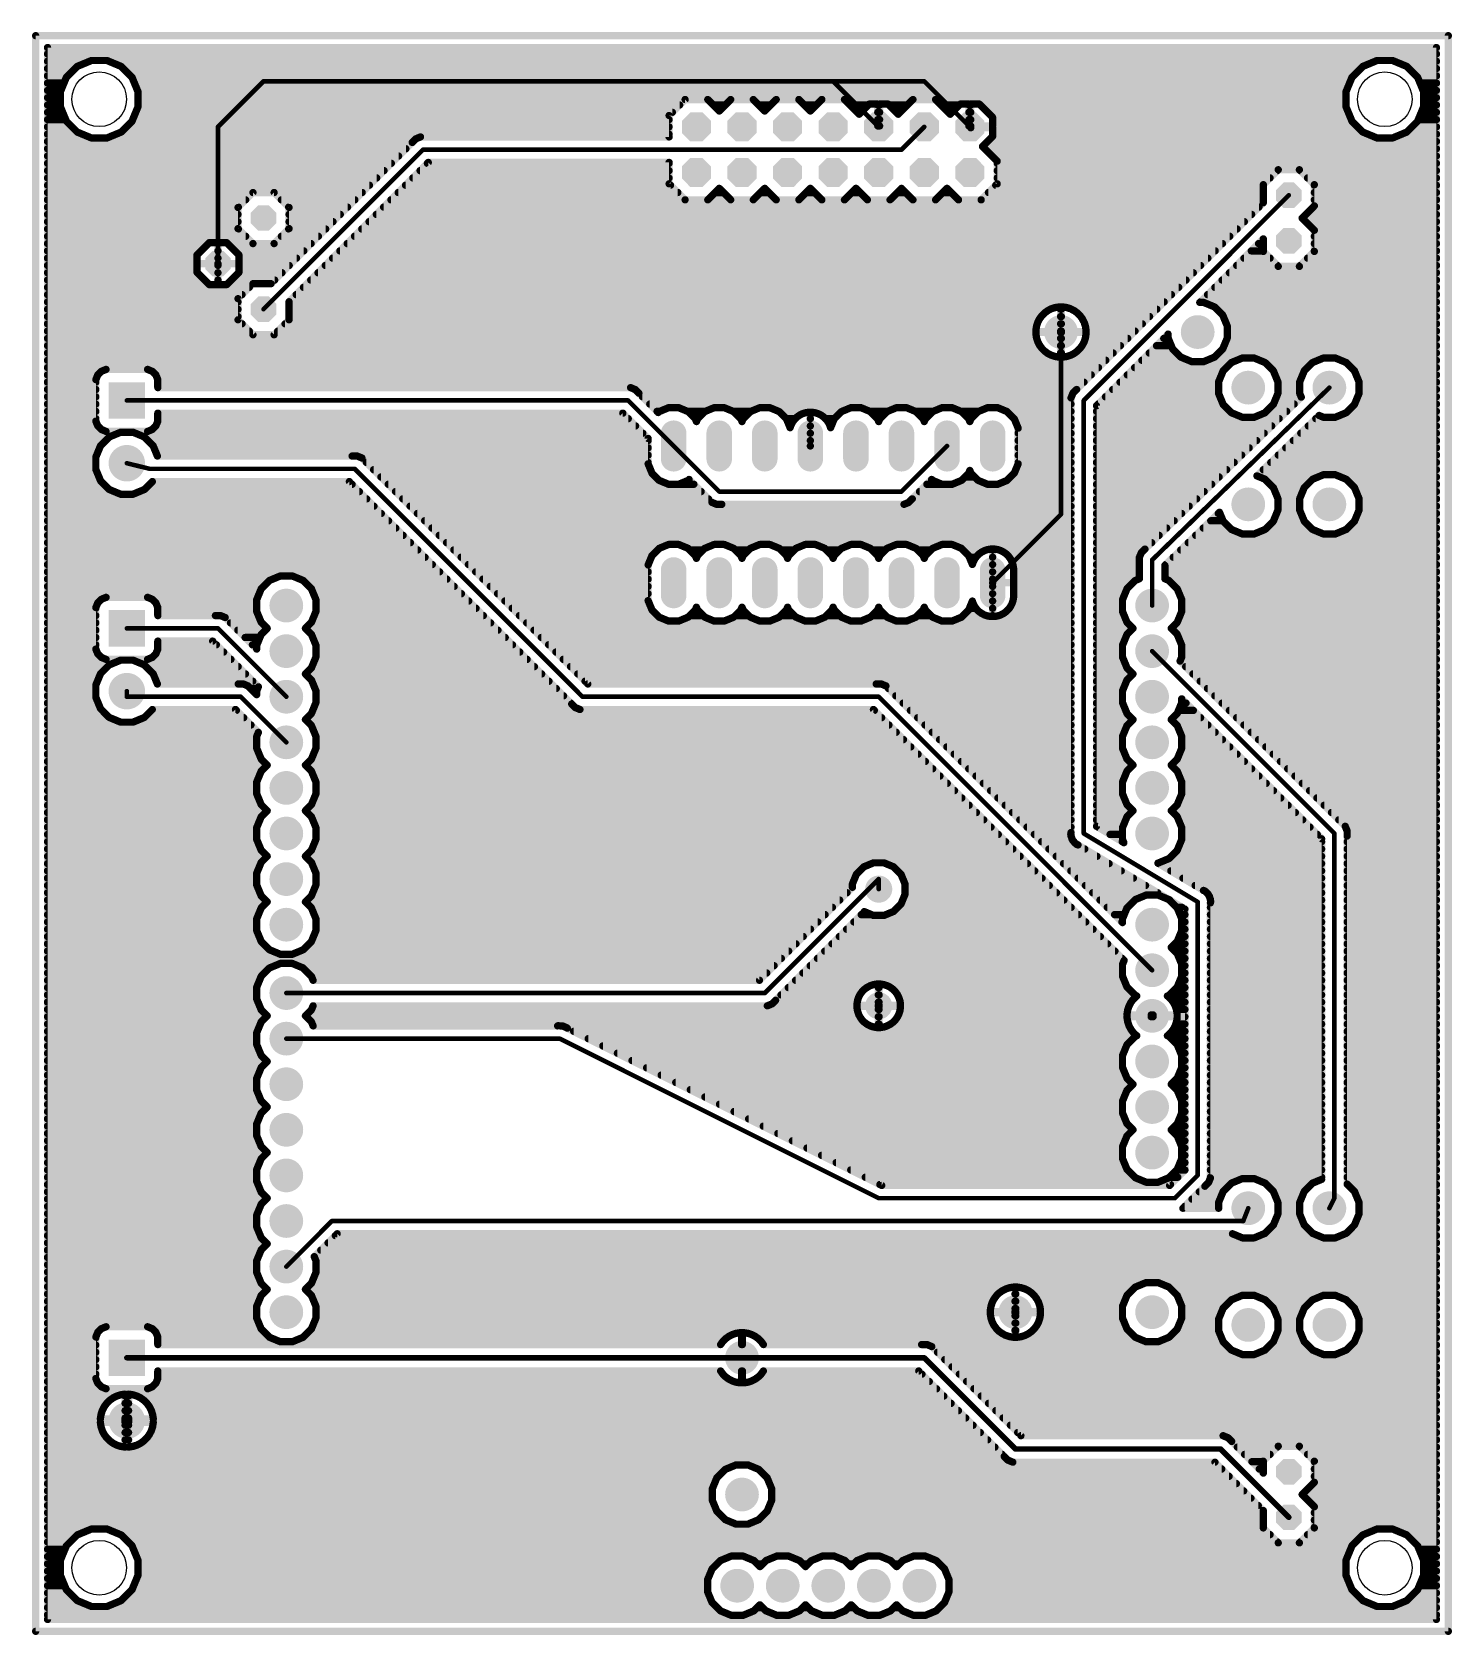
# Model space of a CAD drawing. Extents: x -0.2 to 78.9, y -2.7 to 86.6.
import ezdxf

# ---------------------------------------------------------------- set-up
doc = ezdxf.new("R2010")
doc.units = 0
for name, color, linetype in [('16', 174, 'CONTINUOUS'), ('17', 94, 'CONTINUOUS'), ('20', 178, 'CONTINUOUS')]:
    doc.layers.add(name, color=color, linetype=linetype)

# ---------------------------------------------------------------- blocks, each defined once
blk = doc.blocks.new('ROUNDP')
at = {"const_width": 0.5}
blk.add_lwpolyline([(0, -0.25, 1), (0, 0.25, 1), (0, -0.25)], format="xyb", dxfattribs=at)
blk = doc.blocks.new('OCTAGONP')
at = {"const_width": 0.5}
blk.add_lwpolyline([(-0.25, -0.1036), (-0.25, 0.1036), (-0.1036, 0.25), (0.1036, 0.25), (0.25, 0.1036), (0.25, -0.1036), (0.1036, -0.25), (-0.1036, -0.25), (-0.25, -0.1036), (-0.25, 0.1036)], dxfattribs=at)
blk = doc.blocks.new('SQUAREP')
blk.add_solid([(-0.5, -0.5), (0.5, -0.5), (-0.5, 0.5), (0.5, 0.5)])
blk = doc.blocks.new('LONGP100')
at = {"const_width": 1}
blk.add_lwpolyline([(-0.5, 0), (0.5, 0)], dxfattribs=at)
at = {"const_width": 0.5}
for points in [[(-0.5, 0.25, 1), (-0.5, -0.25)], [(0.5, -0.25, 1), (0.5, 0.25)]]:
    blk.add_lwpolyline(points, format="xyb", dxfattribs=at)

msp = doc.modelspace()

# ---------------------------------------------------------------- linework, layer by layer
at = {"layer": '16'}
for points, const_width in [([(0.6603, 85.6996), (78.0796, 85.6996)], 0.4064), ([(0.6603, -1.8796), (0.6603, 85.6996)], 0.4064), ([(78.0796, 85.6996), (78.0796, -1.8796)], 0.4064), ([(0.6603, 85.344), (78.0796, 85.344)], 0.4064), ([(0.6603, 84.9376), (3.0111, 84.9376)], 0.4064), ([(2.317, 84.6501), (1.7098, 84.0429)], 0.4064), ([(2.3171, 84.6501), (2.317, 84.6501)], 0.4064), ([(3.1105, 84.9788), (2.3171, 84.6501)], 0.4064), ([(3.1106, 84.9788), (3.1105, 84.9788)], 0.4064), ([(3.4137, 84.9788), (3.1106, 84.9788)], 0.4064), ([(3.5369, 84.9789), (3.4137, 84.9789)], 0.4064), ([(3.4137, 84.9789), (3.4137, 84.9788)], 0.4064), ([(3.5399, 84.9789), (3.5369, 84.9789)], 0.4064), ([(3.6662, 84.9789), (3.5399, 84.9789)], 0.4064), ([(3.6662, 84.9788), (3.6662, 84.9789)], 0.4064), ([(3.9693, 84.9788), (3.6662, 84.9788)], 0.4064), ([(3.9694, 84.9788), (3.9693, 84.9788)], 0.4064), ([(4.7628, 84.6501), (3.9694, 84.9788)], 0.4064), ([(4.0689, 84.9376), (74.6711, 84.9376)], 0.4064), ([(4.7629, 84.6501), (4.7628, 84.6501)], 0.4064), ([(5.3701, 84.0429), (4.7629, 84.6501)], 0.4064), ([(73.977, 84.6501), (73.3698, 84.0429)], 0.4064), ([(73.9771, 84.6501), (73.977, 84.6501)], 0.4064), ([(74.7705, 84.9788), (73.9771, 84.6501)], 0.4064), ([(74.7706, 84.9788), (74.7705, 84.9788)], 0.4064), ([(75.0737, 84.9788), (74.7706, 84.9788)], 0.4064), ([(75.1942, 84.9789), (75.0737, 84.9789)], 0.4064), ([(75.0737, 84.9789), (75.0737, 84.9788)], 0.4064), ([(75.2, 84.9789), (75.1942, 84.9789)], 0.4064), ([(75.3262, 84.9789), (75.2, 84.9789)], 0.4064), ([(75.3262, 84.9788), (75.3262, 84.9789)], 0.4064), ([(75.6294, 84.9788), (75.3262, 84.9788)], 0.4064), ([(76.4229, 84.6501), (75.6294, 84.9788)], 0.4064), ([(75.7289, 84.9376), (78.0796, 84.9376)], 0.4064), ([(76.4229, 84.65), (76.4229, 84.6501)], 0.4064), ([(77.03, 84.0429), (76.4229, 84.65)], 0.4064), ([(0.6603, 84.5312), (2.1981, 84.5312)], 0.4064), ([(0.6603, 84.1248), (1.7917, 84.1248)], 0.4064), ([(1.7098, 84.0428), (1.3811, 83.2494)], 0.4064), ([(1.7098, 84.0429), (1.7098, 84.0428)], 0.4064), ([(4.8818, 84.5312), (73.8581, 84.5312)], 0.4064), ([(5.2882, 84.1248), (73.4517, 84.1248)], 0.4064), ([(5.3701, 84.0428), (5.3701, 84.0429)], 0.4064), ([(5.6988, 83.2494), (5.3701, 84.0428)], 0.4064), ([(73.3698, 84.0428), (73.0411, 83.2494)], 0.4064), ([(73.3698, 84.0429), (73.3698, 84.0428)], 0.4064), ([(76.5417, 84.5312), (78.0796, 84.5312)], 0.4064), ([(76.9481, 84.1248), (78.0796, 84.1248)], 0.4064), ([(77.0301, 84.0429), (77.03, 84.0429)], 0.4064), ([(77.3588, 83.2494), (77.0301, 84.0429)], 0.4064), ([(0.6603, 83.7184), (1.5755, 83.7184)], 0.4064), ([(0.6603, 83.312), (1.4071, 83.312)], 0.4064), ([(0.6603, 82.9056), (1.3811, 82.9056)], 0.4064), ([(1.3811, 83.2494), (1.3811, 83.2493)], 0.4064), ([(1.3811, 83.2493), (1.3811, 82.3906)], 0.4064), ([(5.5045, 83.7184), (73.2355, 83.7184)], 0.4064), ([(5.6729, 83.312), (73.0671, 83.312)], 0.4064), ([(5.6988, 83.2493), (5.6988, 83.2494)], 0.4064), ([(5.6988, 82.3906), (5.6988, 83.2493)], 0.4064), ([(5.6988, 82.9056), (73.0411, 82.9056)], 0.4064), ([(12.7, 83.82), (10.16, 81.28)], 0.254), ([(44.45, 83.82), (12.7, 83.82)], 0.254), ([(44.45, 83.82), (49.53, 83.82)], 0.254), ([(46.99, 81.28), (44.45, 83.82)], 0.254), ([(49.53, 83.82), (52.07, 81.28)], 0.254), ([(73.0411, 83.2494), (73.0411, 83.2493)], 0.4064), ([(73.0411, 83.2493), (73.0411, 82.3906)], 0.4064), ([(77.1646, 83.7184), (78.0796, 83.7184)], 0.4064), ([(77.3329, 83.312), (78.0796, 83.312)], 0.4064), ([(77.3588, 83.2493), (77.3588, 83.2494)], 0.4064), ([(77.3588, 82.3906), (77.3588, 83.2493)], 0.4064), ([(77.3588, 82.9056), (78.0796, 82.9056)], 0.4064), ([(0.6603, 82.4992), (1.3811, 82.4992)], 0.4064), ([(0.6603, 82.0928), (1.5044, 82.0928)], 0.4064), ([(1.3811, 82.3906), (1.3811, 82.3905)], 0.4064), ([(1.3811, 82.3905), (1.7098, 81.5971)], 0.4064), ([(5.3701, 81.5971), (5.6988, 82.3905)], 0.4064), ([(5.5754, 82.0928), (35.4876, 82.0928)], 0.4064), ([(5.6988, 82.4992), (35.894, 82.4992)], 0.4064), ([(5.6988, 82.3905), (5.6988, 82.3906)], 0.4064), ([(36.1987, 82.8039), (35.306, 81.9112)], 0.4064), ([(37.4612, 82.8039), (36.1987, 82.8039)], 0.4064), ([(38.1, 82.1651), (37.4612, 82.8039)], 0.4064), ([(37.7659, 82.4992), (38.4341, 82.4992)], 0.4064), ([(38.7387, 82.8039), (38.1, 82.1651)], 0.4064), ([(40.0012, 82.8039), (38.7387, 82.8039)], 0.4064), ([(40.64, 82.1651), (40.0012, 82.8039)], 0.4064), ([(40.3059, 82.4992), (40.9741, 82.4992)], 0.4064), ([(41.2787, 82.8039), (40.64, 82.1651)], 0.4064), ([(42.5412, 82.8039), (41.2787, 82.8039)], 0.4064), ([(43.18, 82.1651), (42.5412, 82.8039)], 0.4064), ([(42.8459, 82.4992), (43.5141, 82.4992)], 0.4064), ([(43.8187, 82.8039), (43.18, 82.1651)], 0.4064), ([(45.0812, 82.8039), (43.8187, 82.8039)], 0.4064), ([(45.8996, 81.9855), (45.0812, 82.8039)], 0.4064), ([(45.3859, 82.4992), (46.4133, 82.4992)], 0.4064), ([(45.7923, 82.0928), (46.0069, 82.0928)], 0.4064), ([(46.4639, 82.5499), (45.8996, 81.9855)], 0.4064), ([(46.939, 82.5499), (46.4639, 82.5499)], 0.4064), ([(46.939, 81.3314), (46.939, 82.5499)], 0.4064), ([(46.939, 82.4992), (47.0408, 82.4992)], 0.4064), ([(46.939, 82.0928), (47.0408, 82.0928)], 0.4064), ([(47.516, 82.5499), (47.0408, 82.5499)], 0.4064), ([(47.0408, 82.5499), (47.0408, 81.3314)], 0.4064), ([(48.0804, 81.9855), (47.516, 82.5499)], 0.4064), ([(47.5667, 82.4992), (48.5941, 82.4992)], 0.4064), ([(47.9731, 82.0928), (48.1877, 82.0928)], 0.4064), ([(48.8987, 82.8039), (48.0804, 81.9855)], 0.4064), ([(50.1612, 82.8039), (48.8987, 82.8039)], 0.4064), ([(50.9796, 81.9855), (50.1612, 82.8039)], 0.4064), ([(50.4659, 82.4992), (51.4933, 82.4992)], 0.4064), ([(50.8723, 82.0928), (51.0869, 82.0928)], 0.4064), ([(51.5439, 82.5499), (50.9796, 81.9855)], 0.4064), ([(52.019, 82.5499), (51.5439, 82.5499)], 0.4064), ([(52.019, 81.3314), (52.019, 82.5499)], 0.4064), ([(52.019, 82.4992), (52.1208, 82.4992)], 0.4064), ([(52.019, 82.0928), (52.1208, 82.0928)], 0.4064), ([(52.596, 82.5499), (52.1208, 82.5499)], 0.4064), ([(52.1208, 82.5499), (52.1208, 81.3314)], 0.4064), ([(53.3399, 81.806), (52.596, 82.5499)], 0.4064), ([(52.6467, 82.4992), (73.0411, 82.4992)], 0.4064), ([(53.0531, 82.0928), (73.1644, 82.0928)], 0.4064), ([(73.0411, 82.3906), (73.0411, 82.3905)], 0.4064), ([(73.0411, 82.3905), (73.3698, 81.5971)], 0.4064), ([(77.0301, 81.5971), (77.3588, 82.3905)], 0.4064), ([(77.2354, 82.0928), (78.0796, 82.0928)], 0.4064), ([(77.3588, 82.4992), (78.0796, 82.4992)], 0.4064), ([(77.3588, 82.3905), (77.3588, 82.3906)], 0.4064), ([(0.6603, 81.6864), (1.6728, 81.6864)], 0.4064), ([(0.6603, 81.28), (2.0268, 81.28)], 0.4064), ([(1.7098, 81.5971), (1.7098, 81.597)], 0.4064), ([(1.7098, 81.597), (2.317, 80.9898)], 0.4064), ([(4.7629, 80.9898), (5.3701, 81.597)], 0.4064), ([(5.0531, 81.28), (35.306, 81.28)], 0.4064), ([(5.3701, 81.597), (5.3701, 81.5971)], 0.4064), ([(5.407, 81.6864), (35.306, 81.6864)], 0.4064), ([(10.16, 81.28), (10.16, 73.66)], 0.254), ([(35.306, 81.9112), (35.306, 80.7211)], 0.4064), ([(46.939, 81.6864), (47.0408, 81.6864)], 0.4064), ([(47.0408, 81.3314), (46.939, 81.3314)], 0.4064), ([(48.26, 80.01), (49.53, 81.28)], 0.254), ([(52.019, 81.6864), (52.1208, 81.6864)], 0.4064), ([(52.1208, 81.3314), (52.019, 81.3314)], 0.4064), ([(52.1214, 81.229), (52.1214, 81.3308)], 0.4064), ([(52.1214, 81.3308), (53.3399, 81.3308)], 0.4064), ([(52.1214, 81.28), (73.6868, 81.28)], 0.4064), ([(53.3399, 81.229), (52.1214, 81.229)], 0.4064), ([(53.3399, 81.3308), (53.3399, 81.806)], 0.4064), ([(53.3399, 81.6864), (73.3328, 81.6864)], 0.4064), ([(53.3399, 80.7539), (53.3399, 81.229)], 0.4064), ([(73.3698, 81.5971), (73.3698, 81.597)], 0.4064), ([(73.3698, 81.597), (73.977, 80.9898)], 0.4064), ([(76.4229, 80.9898), (77.0301, 81.597)], 0.4064), ([(76.7131, 81.28), (78.0796, 81.28)], 0.4064), ([(77.0301, 81.597), (77.0301, 81.5971)], 0.4064), ([(77.067, 81.6864), (78.0796, 81.6864)], 0.4064), ([(0.6603, 80.8736), (2.5975, 80.8736)], 0.4064), ([(0.6603, 80.4672), (21.0415, 80.4672)], 0.4064), ([(2.317, 80.9898), (2.3171, 80.9898)], 0.4064), ([(2.3171, 80.9898), (3.1105, 80.6611)], 0.4064), ([(3.1105, 80.6611), (3.1106, 80.6611)], 0.4064), ([(3.1106, 80.6611), (3.4137, 80.6611)], 0.4064), ([(3.4137, 80.6611), (3.4137, 80.661)], 0.4064), ([(3.4137, 80.661), (3.4781, 80.661)], 0.4064), ([(3.4781, 80.661), (3.5399, 80.661)], 0.4064), ([(3.5399, 80.661), (3.6662, 80.661)], 0.4064), ([(3.6662, 80.661), (3.6662, 80.6611)], 0.4064), ([(3.6662, 80.6611), (3.9693, 80.6611)], 0.4064), ([(3.9693, 80.6611), (3.9694, 80.6611)], 0.4064), ([(3.9694, 80.6611), (4.7628, 80.9898)], 0.4064), ([(4.4823, 80.8736), (35.306, 80.8736)], 0.4064), ([(4.7628, 80.9898), (4.7629, 80.9898)], 0.4064), ([(20.9871, 80.4128), (13.1166, 72.5423)], 0.4064), ([(21.1871, 80.6128), (20.9871, 80.4128)], 0.4064), ([(21.4485, 80.7211), (21.1871, 80.6128)], 0.4064), ([(35.306, 80.7211), (21.4485, 80.7211)], 0.4064), ([(52.7755, 80.1896), (53.3399, 80.7539)], 0.4064), ([(53.5939, 79.3712), (52.7755, 80.1896)], 0.4064), ([(53.0531, 80.4672), (78.0796, 80.4672)], 0.4064), ([(53.3399, 80.8736), (74.2575, 80.8736)], 0.4064), ([(73.977, 80.9898), (73.9771, 80.9898)], 0.4064), ([(73.9771, 80.9898), (74.7705, 80.6611)], 0.4064), ([(74.7705, 80.6611), (74.7706, 80.6611)], 0.4064), ([(74.7706, 80.6611), (75.0737, 80.6611)], 0.4064), ([(75.0737, 80.6611), (75.0737, 80.661)], 0.4064), ([(75.0737, 80.661), (75.2, 80.661)], 0.4064), ([(75.2, 80.661), (75.2454, 80.661)], 0.4064), ([(75.2454, 80.661), (75.3262, 80.661)], 0.4064), ([(75.3262, 80.661), (75.3262, 80.6611)], 0.4064), ([(75.3262, 80.6611), (75.6293, 80.6611)], 0.4064), ([(75.6293, 80.6611), (75.6294, 80.6611)], 0.4064), ([(75.6294, 80.6611), (76.4228, 80.9898)], 0.4064), ([(76.1423, 80.8736), (78.0796, 80.8736)], 0.4064), ([(76.4228, 80.9898), (76.4229, 80.9898)], 0.4064), ([(0.6603, 80.0608), (20.6351, 80.0608)], 0.4064), ([(0.6603, 79.6544), (20.2287, 79.6544)], 0.4064), ([(12.7, 71.12), (21.59, 80.01)], 0.254), ([(14.1223, 71.5366), (21.8845, 79.2988)], 0.4064), ([(21.59, 80.01), (48.26, 80.01)], 0.254), ([(21.8845, 79.2988), (35.306, 79.2988)], 0.4064), ([(35.306, 79.2988), (35.306, 78.1087)], 0.4064), ([(52.9043, 80.0608), (78.0796, 80.0608)], 0.4064), ([(53.3107, 79.6544), (78.0796, 79.6544)], 0.4064), ([(53.5939, 78.1087), (53.5939, 79.3712)], 0.4064), ([(0.6603, 79.248), (19.8223, 79.248)], 0.4064), ([(0.6603, 78.8416), (19.4159, 78.8416)], 0.4064), ([(0.6603, 78.4352), (19.0095, 78.4352)], 0.4064), ([(21.0209, 78.4352), (35.306, 78.4352)], 0.4064), ([(21.4273, 78.8416), (35.306, 78.8416)], 0.4064), ([(21.8337, 79.248), (35.306, 79.248)], 0.4064), ([(53.5939, 79.248), (78.0796, 79.248)], 0.4064), ([(53.5939, 78.8416), (69.2101, 78.8416)], 0.4064), ([(53.5939, 78.4352), (68.8037, 78.4352)], 0.4064), ([(69.2608, 78.8923), (68.4276, 78.0591)], 0.4064), ([(70.4391, 78.8923), (69.2608, 78.8923)], 0.4064), ([(71.2723, 78.0591), (70.4391, 78.8923)], 0.4064), ([(70.4898, 78.8416), (78.0796, 78.8416)], 0.4064), ([(70.8962, 78.4352), (78.0796, 78.4352)], 0.4064), ([(0.6603, 78.0288), (18.6031, 78.0288)], 0.4064), ([(0.6603, 77.6224), (18.1967, 77.6224)], 0.4064), ([(12.1108, 77.6223), (11.2776, 76.7891)], 0.4064), ([(13.2891, 77.6223), (12.1108, 77.6223)], 0.4064), ([(14.1223, 76.7891), (13.2891, 77.6223)], 0.4064), ([(20.2081, 77.6224), (35.7923, 77.6224)], 0.4064), ([(20.6145, 78.0288), (35.3859, 78.0288)], 0.4064), ([(35.306, 78.1087), (36.1987, 77.216)], 0.4064), ([(37.4612, 77.216), (38.1, 77.8548)], 0.4064), ([(37.8676, 77.6224), (38.3323, 77.6224)], 0.4064), ([(38.1, 77.8548), (38.7387, 77.216)], 0.4064), ([(40.0012, 77.216), (40.64, 77.8548)], 0.4064), ([(40.4076, 77.6224), (40.8723, 77.6224)], 0.4064), ([(40.64, 77.8548), (41.2787, 77.216)], 0.4064), ([(42.5412, 77.216), (43.18, 77.8548)], 0.4064), ([(42.9476, 77.6224), (43.4123, 77.6224)], 0.4064), ([(43.18, 77.8548), (43.8187, 77.216)], 0.4064), ([(45.0812, 77.216), (45.72, 77.8548)], 0.4064), ([(45.4876, 77.6224), (45.9523, 77.6224)], 0.4064), ([(45.72, 77.8548), (46.3587, 77.216)], 0.4064), ([(47.6212, 77.216), (48.26, 77.8548)], 0.4064), ([(48.0276, 77.6224), (48.4923, 77.6224)], 0.4064), ([(48.26, 77.8548), (48.8987, 77.216)], 0.4064), ([(50.1612, 77.216), (50.8, 77.8548)], 0.4064), ([(50.5676, 77.6224), (51.0323, 77.6224)], 0.4064), ([(50.8, 77.8548), (51.4387, 77.216)], 0.4064), ([(52.7012, 77.216), (53.5939, 78.1087)], 0.4064), ([(53.1076, 77.6224), (68.4276, 77.6224)], 0.4064), ([(53.514, 78.0288), (68.4276, 78.0288)], 0.4064), ([(68.4276, 78.0591), (68.4276, 77.0533)], 0.4064), ([(71.2723, 76.8808), (71.2723, 78.0591)], 0.4064), ([(71.2723, 78.0288), (78.0796, 78.0288)], 0.4064), ([(71.2723, 77.6224), (78.0796, 77.6224)], 0.4064), ([(0.6603, 77.216), (11.7045, 77.216)], 0.4064), ([(0.6603, 76.8096), (11.2981, 76.8096)], 0.4064), ([(11.2776, 76.7891), (11.2776, 75.6108)], 0.4064), ([(13.6954, 77.216), (17.7903, 77.216)], 0.4064), ([(14.1018, 76.8096), (17.3839, 76.8096)], 0.4064), ([(14.1223, 75.6108), (14.1223, 76.7891)], 0.4064), ([(19.3953, 76.8096), (68.1839, 76.8096)], 0.4064), ([(19.8017, 77.216), (36.1987, 77.216)], 0.4064), ([(36.1987, 77.216), (37.4612, 77.216)], 0.4064), ([(37.4612, 77.216), (38.7387, 77.216)], 0.4064), ([(38.7387, 77.216), (40.0012, 77.216)], 0.4064), ([(40.0012, 77.216), (41.2787, 77.216)], 0.4064), ([(41.2787, 77.216), (42.5412, 77.216)], 0.4064), ([(42.5412, 77.216), (43.8187, 77.216)], 0.4064), ([(43.8187, 77.216), (45.0812, 77.216)], 0.4064), ([(45.0812, 77.216), (46.3587, 77.216)], 0.4064), ([(46.3587, 77.216), (47.6212, 77.216)], 0.4064), ([(47.6212, 77.216), (48.8987, 77.216)], 0.4064), ([(48.8987, 77.216), (50.1612, 77.216)], 0.4064), ([(50.1612, 77.216), (51.4387, 77.216)], 0.4064), ([(51.4387, 77.216), (52.7012, 77.216)], 0.4064), ([(52.7012, 77.216), (68.4276, 77.216)], 0.4064), ([(68.4276, 77.0533), (58.0171, 66.6428)], 0.4064), ([(58.42, 66.04), (69.85, 77.47)], 0.254), ([(70.5914, 76.2), (71.2723, 76.8808)], 0.4064), ([(71.201, 76.8096), (78.0796, 76.8096)], 0.4064), ([(71.2723, 77.216), (78.0796, 77.216)], 0.4064), ([(0.6603, 76.4032), (11.2776, 76.4032)], 0.4064), ([(0.6603, 75.9968), (11.2776, 75.9968)], 0.4064), ([(14.1223, 76.4032), (16.9775, 76.4032)], 0.4064), ([(14.1223, 75.9968), (16.5711, 75.9968)], 0.4064), ([(18.5825, 75.9968), (67.3711, 75.9968)], 0.4064), ([(18.9889, 76.4032), (67.7775, 76.4032)], 0.4064), ([(71.2723, 75.5191), (70.5914, 76.2)], 0.4064), ([(70.7946, 76.4032), (78.0796, 76.4032)], 0.4064), ([(70.7946, 75.9968), (78.0796, 75.9968)], 0.4064), ([(0.6603, 75.5904), (11.298, 75.5904)], 0.4064), ([(0.6603, 75.184), (11.7044, 75.184)], 0.4064), ([(9.676, 74.8283), (8.9916, 74.1439)], 0.4064), ([(10.1594, 74.8283), (9.676, 74.8283)], 0.4064), ([(10.1594, 73.661), (10.1594, 74.8283)], 0.4064), ([(10.6439, 74.8283), (10.1604, 74.8283)], 0.4064), ([(10.1604, 74.8283), (10.1604, 73.661)], 0.4064), ([(11.3283, 74.1439), (10.6439, 74.8283)], 0.4064), ([(11.2776, 75.6108), (12.1108, 74.7776)], 0.4064), ([(13.2891, 74.7776), (14.1223, 75.6108)], 0.4064), ([(13.6955, 75.184), (15.7583, 75.184)], 0.4064), ([(14.1019, 75.5904), (16.1647, 75.5904)], 0.4064), ([(17.7697, 75.184), (66.5583, 75.184)], 0.4064), ([(18.1761, 75.5904), (66.9647, 75.5904)], 0.4064), ([(64.8865, 71.5009), (68.4276, 75.042)], 0.4064), ([(68.4276, 75.042), (68.4276, 74.3408)], 0.4064), ([(71.201, 75.5904), (78.0796, 75.5904)], 0.4064), ([(71.2723, 74.3408), (71.2723, 75.5191)], 0.4064), ([(71.2723, 75.184), (78.0796, 75.184)], 0.4064), ([(0.6603, 74.7776), (9.6253, 74.7776)], 0.4064), ([(0.6603, 74.3712), (9.2189, 74.3712)], 0.4064), ([(0.6603, 73.9648), (8.9916, 73.9648)], 0.4064), ([(8.9916, 74.1439), (8.9916, 73.6604)], 0.4064), ([(10.1594, 74.7776), (10.1604, 74.7776)], 0.4064), ([(10.1594, 74.3712), (10.1604, 74.3712)], 0.4064), ([(10.1594, 73.9648), (10.1604, 73.9648)], 0.4064), ([(10.6946, 74.7776), (12.1108, 74.7776)], 0.4064), ([(11.101, 74.3712), (14.9455, 74.3712)], 0.4064), ([(11.3283, 73.6604), (11.3283, 74.1439)], 0.4064), ([(11.3283, 73.9648), (14.5391, 73.9648)], 0.4064), ([(12.1108, 74.7776), (13.2891, 74.7776)], 0.4064), ([(13.2891, 74.7776), (15.3519, 74.7776)], 0.4064), ([(16.5505, 73.9648), (65.3391, 73.9648)], 0.4064), ([(16.9569, 74.3712), (65.7455, 74.3712)], 0.4064), ([(17.3633, 74.7776), (66.1519, 74.7776)], 0.4064), ([(67.3504, 73.9648), (68.8036, 73.9648)], 0.4064), ([(67.7568, 74.3712), (68.4276, 74.3712)], 0.4064), ([(68.1632, 74.7776), (68.4276, 74.7776)], 0.4064), ([(68.4276, 74.3408), (69.2608, 73.5076)], 0.4064), ([(70.4391, 73.5076), (71.2723, 74.3408)], 0.4064), ([(70.8963, 73.9648), (78.0796, 73.9648)], 0.4064), ([(71.2723, 74.7776), (78.0796, 74.7776)], 0.4064), ([(71.2723, 74.3712), (78.0796, 74.3712)], 0.4064), ([(0.6603, 73.5584), (8.9916, 73.5584)], 0.4064), ([(0.6603, 73.152), (9.0156, 73.152)], 0.4064), ([(8.9916, 73.6604), (10.1589, 73.6604)], 0.4064), ([(10.1589, 73.6594), (8.9916, 73.6594)], 0.4064), ([(8.9916, 73.6594), (8.9916, 73.176)], 0.4064), ([(8.9916, 73.176), (9.676, 72.4916)], 0.4064), ([(10.1589, 73.6604), (10.1589, 73.6594)], 0.4064), ([(10.1604, 73.661), (10.1594, 73.661)], 0.4064), ([(10.1594, 72.4916), (10.1594, 73.6589)], 0.4064), ([(10.1594, 73.6589), (10.1604, 73.6589)], 0.4064), ([(10.1594, 73.5584), (10.1604, 73.5584)], 0.4064), ([(10.1594, 73.152), (10.1604, 73.152)], 0.4064), ([(10.1604, 73.6589), (10.1604, 72.4916)], 0.4064), ([(10.161, 73.6594), (10.161, 73.6604)], 0.4064), ([(10.161, 73.6604), (11.3283, 73.6604)], 0.4064), ([(11.3283, 73.6594), (10.161, 73.6594)], 0.4064), ([(10.6439, 72.4916), (11.3283, 73.176)], 0.4064), ([(11.3043, 73.152), (13.7263, 73.152)], 0.4064), ([(11.3283, 73.176), (11.3283, 73.6594)], 0.4064), ([(11.3283, 73.5584), (14.1327, 73.5584)], 0.4064), ([(15.7377, 73.152), (64.5263, 73.152)], 0.4064), ([(16.1441, 73.5584), (64.9327, 73.5584)], 0.4064), ([(66.5376, 73.152), (78.0796, 73.152)], 0.4064), ([(66.944, 73.5584), (69.21, 73.5584)], 0.4064), ([(69.2608, 73.5076), (70.4391, 73.5076)], 0.4064), ([(70.4899, 73.5584), (78.0796, 73.5584)], 0.4064), ([(0.6603, 72.7456), (9.422, 72.7456)], 0.4064), ([(0.6603, 72.3392), (11.9077, 72.3392)], 0.4064), ([(9.676, 72.4916), (10.1594, 72.4916)], 0.4064), ([(10.1594, 72.7456), (10.1604, 72.7456)], 0.4064), ([(10.1604, 72.4916), (10.6439, 72.4916)], 0.4064), ([(10.8979, 72.7456), (13.3199, 72.7456)], 0.4064), ([(12.1108, 72.5423), (11.2776, 71.7091)], 0.4064), ([(13.1166, 72.5423), (12.1108, 72.5423)], 0.4064), ([(14.9249, 72.3392), (63.7135, 72.3392)], 0.4064), ([(15.3313, 72.7456), (64.1199, 72.7456)], 0.4064), ([(65.7248, 72.3392), (78.0796, 72.3392)], 0.4064), ([(66.1312, 72.7456), (78.0796, 72.7456)], 0.4064), ([(0.6603, 71.9328), (11.5013, 71.9328)], 0.4064), ([(0.6603, 71.5264), (11.2776, 71.5264)], 0.4064), ([(11.2776, 71.7091), (11.2776, 70.5308)], 0.4064), ([(14.1223, 70.5308), (14.1223, 71.5366)], 0.4064), ([(14.1223, 71.5264), (62.9007, 71.5264)], 0.4064), ([(14.5185, 71.9328), (63.3071, 71.9328)], 0.4064), ([(57.04, 71.2469), (56.8228, 71.2125)], 0.4064), ([(57.128, 71.2469), (57.04, 71.2469)], 0.4064), ([(57.128, 69.8724), (57.128, 71.2469)], 0.4064), ([(57.1718, 71.2469), (57.1718, 69.8724)], 0.4064), ([(57.2599, 71.2469), (57.1718, 71.2469)], 0.4064), ([(57.4771, 71.2125), (57.2599, 71.2469)], 0.4064), ([(65.0984, 71.5009), (64.8865, 71.5009)], 0.4064), ([(64.912, 71.5264), (78.0796, 71.5264)], 0.4064), ([(65.7052, 71.2496), (65.0984, 71.5009)], 0.4064), ([(65.3184, 71.9328), (78.0796, 71.9328)], 0.4064), ([(66.1696, 70.7852), (65.7052, 71.2496)], 0.4064), ([(0.6603, 71.12), (11.2776, 71.12)], 0.4064), ([(0.6603, 70.7136), (11.2776, 70.7136)], 0.4064), ([(11.2776, 70.5308), (12.1108, 69.6976)], 0.4064), ([(13.2891, 69.6976), (14.1223, 70.5308)], 0.4064), ([(14.1223, 71.12), (56.5655, 71.12)], 0.4064), ([(14.1223, 70.7136), (56.0508, 70.7136)], 0.4064), ([(55.8553, 70.3862), (55.7874, 70.1771)], 0.4064), ([(55.9552, 70.5821), (55.8553, 70.3862)], 0.4064), ([(56.0844, 70.76), (55.9552, 70.5821)], 0.4064), ([(56.2399, 70.9155), (56.0844, 70.76)], 0.4064), ([(56.4178, 71.0447), (56.2399, 70.9155)], 0.4064), ([(56.6137, 71.1446), (56.4178, 71.0447)], 0.4064), ([(56.8228, 71.2125), (56.6137, 71.1446)], 0.4064), ([(57.128, 71.12), (57.1718, 71.12)], 0.4064), ([(57.128, 70.7136), (57.1718, 70.7136)], 0.4064), ([(57.6862, 71.1446), (57.4771, 71.2125)], 0.4064), ([(57.8821, 71.0447), (57.6862, 71.1446)], 0.4064), ([(57.7345, 71.12), (62.4943, 71.12)], 0.4064), ([(58.06, 70.9155), (57.8821, 71.0447)], 0.4064), ([(58.2155, 70.76), (58.06, 70.9155)], 0.4064), ([(58.3447, 70.5821), (58.2155, 70.76)], 0.4064), ([(58.2492, 70.7136), (62.0879, 70.7136)], 0.4064), ([(58.4446, 70.3862), (58.3447, 70.5821)], 0.4064), ([(58.5125, 70.1771), (58.4446, 70.3862)], 0.4064), ([(65.8348, 71.12), (78.0796, 71.12)], 0.4064), ([(66.4209, 70.1784), (66.1696, 70.7852)], 0.4064), ([(66.1993, 70.7136), (78.0796, 70.7136)], 0.4064), ([(0.6603, 70.3072), (11.5012, 70.3072)], 0.4064), ([(0.6603, 69.9008), (11.9076, 69.9008)], 0.4064), ([(0.6603, 69.4944), (55.7966, 69.4944)], 0.4064), ([(12.1108, 69.6976), (13.2891, 69.6976)], 0.4064), ([(13.4923, 69.9008), (55.753, 69.9008)], 0.4064), ([(13.8987, 70.3072), (55.8297, 70.3072)], 0.4064), ([(55.7874, 70.1771), (55.753, 69.9599)], 0.4064), ([(55.753, 69.9599), (55.753, 69.8718)], 0.4064), ([(55.753, 69.8718), (57.1275, 69.8718)], 0.4064), ([(57.1275, 69.828), (55.753, 69.828)], 0.4064), ([(55.753, 69.828), (55.753, 69.74)], 0.4064), ([(55.753, 69.74), (55.7874, 69.5228)], 0.4064), ([(55.7874, 69.5228), (55.8553, 69.3137)], 0.4064), ([(57.1275, 69.8718), (57.1275, 69.828)], 0.4064), ([(57.128, 70.3072), (57.1718, 70.3072)], 0.4064), ([(57.128, 69.9008), (57.1718, 69.9008)], 0.4064), ([(57.1718, 69.8724), (57.128, 69.8724)], 0.4064), ([(57.128, 68.453), (57.128, 69.8275)], 0.4064), ([(57.128, 69.8275), (57.1718, 69.8275)], 0.4064), ([(57.128, 69.4944), (57.1718, 69.4944)], 0.4064), ([(57.1718, 69.8275), (57.1718, 68.453)], 0.4064), ([(57.1724, 69.828), (57.1724, 69.8718)], 0.4064), ([(57.1724, 69.8718), (58.5469, 69.8718)], 0.4064), ([(58.5469, 69.828), (57.1724, 69.828)], 0.4064), ([(57.15, 59.69), (57.15, 69.85)], 0.254), ([(58.4446, 69.3137), (58.5125, 69.5228)], 0.4064), ([(58.4703, 70.3072), (61.6815, 70.3072)], 0.4064), ([(58.5032, 69.4944), (60.8687, 69.4944)], 0.4064), ([(58.5469, 69.9599), (58.5125, 70.1771)], 0.4064), ([(58.5125, 69.5228), (58.5469, 69.74)], 0.4064), ([(58.5469, 69.8718), (58.5469, 69.9599)], 0.4064), ([(58.5469, 69.9008), (61.2751, 69.9008)], 0.4064), ([(58.5469, 69.74), (58.5469, 69.828)], 0.4064), ([(59.1311, 65.7454), (63.119, 69.7334)], 0.4064), ([(62.88, 69.4944), (63.1302, 69.4944)], 0.4064), ([(63.119, 69.7334), (63.119, 69.5215)], 0.4064), ([(63.119, 69.5215), (63.3703, 68.9147)], 0.4064), ([(66.1696, 68.9147), (66.4209, 69.5215)], 0.4064), ([(66.3676, 70.3072), (78.0796, 70.3072)], 0.4064), ([(66.4096, 69.4944), (78.0796, 69.4944)], 0.4064), ([(66.4209, 69.5215), (66.4209, 70.1784)], 0.4064), ([(66.4209, 69.9008), (78.0796, 69.9008)], 0.4064), ([(0.6603, 69.088), (55.9768, 69.088)], 0.4064), ([(0.6603, 68.6816), (56.3814, 68.6816)], 0.4064), ([(55.8553, 69.3137), (55.9552, 69.1178)], 0.4064), ([(55.9552, 69.1178), (56.0844, 68.9399)], 0.4064), ([(56.0844, 68.9399), (56.2399, 68.7844)], 0.4064), ([(56.2399, 68.7844), (56.4178, 68.6552)], 0.4064), ([(56.4178, 68.6552), (56.6137, 68.5553)], 0.4064), ([(57.128, 69.088), (57.1718, 69.088)], 0.4064), ([(57.128, 68.6816), (57.1718, 68.6816)], 0.4064), ([(57.6862, 68.5553), (57.8821, 68.6552)], 0.4064), ([(57.8821, 68.6552), (58.06, 68.7844)], 0.4064), ([(57.9184, 68.6816), (60.0559, 68.6816)], 0.4064), ([(58.06, 68.7844), (58.2155, 68.9399)], 0.4064), ([(58.2155, 68.9399), (58.3447, 69.1178)], 0.4064), ([(58.323, 69.088), (60.4623, 69.088)], 0.4064), ([(58.3447, 69.1178), (58.4446, 69.3137)], 0.4064), ([(62.0672, 68.6816), (63.6034, 68.6816)], 0.4064), ([(62.4736, 69.088), (63.2985, 69.088)], 0.4064), ([(63.3703, 68.9147), (63.8347, 68.4503)], 0.4064), ([(65.7052, 68.4503), (66.1696, 68.9147)], 0.4064), ([(65.9365, 68.6816), (78.0796, 68.6816)], 0.4064), ([(66.2413, 69.088), (78.0796, 69.088)], 0.4064), ([(0.6603, 68.2752), (59.6495, 68.2752)], 0.4064), ([(0.6603, 67.8688), (59.2431, 67.8688)], 0.4064), ([(3.9225, 67.7671), (3.6611, 67.6588)], 0.4064), ([(6.2374, 67.7671), (3.9225, 67.7671)], 0.4064), ([(6.4988, 67.6588), (6.2374, 67.7671)], 0.4064), ([(56.6137, 68.5553), (56.8228, 68.4874)], 0.4064), ([(56.8228, 68.4874), (57.04, 68.453)], 0.4064), ([(57.04, 68.453), (57.128, 68.453)], 0.4064), ([(57.1718, 68.453), (57.2599, 68.453)], 0.4064), ([(57.2599, 68.453), (57.4771, 68.4874)], 0.4064), ([(57.4771, 68.4874), (57.6862, 68.5553)], 0.4064), ([(61.2544, 67.8688), (66.3721, 67.8688)], 0.4064), ([(61.6608, 68.2752), (64.2575, 68.2752)], 0.4064), ([(63.8347, 68.4503), (64.4415, 68.199)], 0.4064), ([(64.4415, 68.199), (65.0984, 68.199)], 0.4064), ([(65.0984, 68.199), (65.7052, 68.4503)], 0.4064), ([(65.2823, 68.2752), (66.9545, 68.2752)], 0.4064), ([(66.1897, 67.6864), (65.9384, 67.0796)], 0.4064), ([(66.6541, 68.1508), (66.1897, 67.6864)], 0.4064), ([(67.2609, 68.4021), (66.6541, 68.1508)], 0.4064), ([(67.9178, 68.4021), (67.2609, 68.4021)], 0.4064), ([(68.5246, 68.1508), (67.9178, 68.4021)], 0.4064), ([(68.2243, 68.2752), (71.4757, 68.2752)], 0.4064), ([(68.989, 67.6864), (68.5246, 68.1508)], 0.4064), ([(68.8066, 67.8688), (70.8933, 67.8688)], 0.4064), ([(69.2403, 67.0796), (68.989, 67.6864)], 0.4064), ([(70.7109, 67.6864), (70.4596, 67.0796)], 0.4064), ([(71.1753, 68.1508), (70.7109, 67.6864)], 0.4064), ([(71.7821, 68.4021), (71.1753, 68.1508)], 0.4064), ([(72.439, 68.4021), (71.7821, 68.4021)], 0.4064), ([(73.0458, 68.1508), (72.439, 68.4021)], 0.4064), ([(72.7455, 68.2752), (78.0796, 68.2752)], 0.4064), ([(73.5102, 67.6864), (73.0458, 68.1508)], 0.4064), ([(73.3278, 67.8688), (78.0796, 67.8688)], 0.4064), ([(73.7615, 67.0796), (73.5102, 67.6864)], 0.4064), ([(0.6603, 67.4624), (3.4647, 67.4624)], 0.4064), ([(0.6603, 67.056), (3.3528, 67.056)], 0.4064), ([(3.4611, 67.4588), (3.3528, 67.1974)], 0.4064), ([(3.3528, 67.1974), (3.3528, 64.8825)], 0.4064), ([(3.6611, 67.6588), (3.4611, 67.4588)], 0.4064), ([(6.6988, 67.4588), (6.4988, 67.6588)], 0.4064), ([(6.6952, 67.4624), (58.8367, 67.4624)], 0.4064), ([(6.8071, 67.1974), (6.6988, 67.4588)], 0.4064), ([(6.8071, 66.7511), (6.8071, 67.1974)], 0.4064), ([(6.8071, 67.056), (58.4303, 67.056)], 0.4064), ([(60.4416, 67.056), (65.9384, 67.056)], 0.4064), ([(60.848, 67.4624), (66.097, 67.4624)], 0.4064), ([(65.9384, 67.0796), (65.9384, 66.4227)], 0.4064), ([(69.0818, 67.4624), (70.6182, 67.4624)], 0.4064), ([(69.2403, 66.4227), (69.2403, 67.0796)], 0.4064), ([(69.2403, 67.056), (70.4596, 67.056)], 0.4064), ([(70.4596, 67.0796), (70.4596, 66.4227)], 0.4064), ([(73.603, 67.4624), (78.0796, 67.4624)], 0.4064), ([(73.7615, 66.4227), (73.7615, 67.0796)], 0.4064), ([(73.7615, 67.056), (78.0796, 67.056)], 0.4064), ([(0.6603, 66.6496), (3.3528, 66.6496)], 0.4064), ([(0.6603, 66.2432), (3.3528, 66.2432)], 0.4064), ([(33.02, 66.04), (5.08, 66.04)], 0.254), ([(33.1614, 66.7511), (6.8071, 66.7511)], 0.4064), ([(35.56, 63.5), (33.02, 66.04)], 0.254), ([(33.4228, 66.6428), (33.1614, 66.7511)], 0.4064), ([(33.4064, 66.6496), (58.0239, 66.6496)], 0.4064), ([(33.6228, 66.4428), (33.4228, 66.6428)], 0.4064), ([(34.7014, 65.3641), (33.6228, 66.4428)], 0.4064), ([(33.8224, 66.2432), (57.7345, 66.2432)], 0.4064), ([(57.8171, 66.4428), (57.7088, 66.1814)], 0.4064), ([(57.7088, 66.1814), (57.7088, 41.9627)], 0.4064), ([(58.0171, 66.6428), (57.8171, 66.4428)], 0.4064), ([(58.42, 41.91), (58.42, 66.04)], 0.254), ([(59.6288, 66.2432), (66.0127, 66.2432)], 0.4064), ([(60.0352, 66.6496), (65.9384, 66.6496)], 0.4064), ([(70.5436, 66.22), (61.832, 57.7548)], 0.4064), ([(62.23, 57.15), (72.1106, 66.7512)], 0.254), ([(65.9384, 66.4227), (66.1897, 65.8159)], 0.4064), ([(68.989, 65.8159), (69.2403, 66.4227)], 0.4064), ([(69.1659, 66.2432), (70.5339, 66.2432)], 0.4064), ([(69.2403, 66.6496), (70.4596, 66.6496)], 0.4064), ([(70.4596, 66.4227), (70.5436, 66.22)], 0.4064), ([(73.5102, 65.8159), (73.7615, 66.4227)], 0.4064), ([(73.6871, 66.2432), (78.0796, 66.2432)], 0.4064), ([(73.7615, 66.6496), (78.0796, 66.6496)], 0.4064), ([(0.6603, 65.8368), (3.3528, 65.8368)], 0.4064), ([(0.6603, 65.4304), (3.3528, 65.4304)], 0.4064), ([(0.6603, 65.024), (3.3528, 65.024)], 0.4064), ([(6.8071, 64.8825), (6.8071, 65.3288)], 0.4064), ([(6.8071, 65.3288), (32.7254, 65.3288)], 0.4064), ([(6.8071, 65.024), (33.0302, 65.024)], 0.4064), ([(32.7254, 65.3288), (34.1376, 63.9166)], 0.4064), ([(34.2288, 65.8368), (57.7088, 65.8368)], 0.4064), ([(34.6352, 65.4304), (34.7866, 65.4304)], 0.4064), ([(34.7542, 65.417), (34.7014, 65.3641)], 0.4064), ([(35.277, 65.6335), (34.7542, 65.417)], 0.4064), ([(35.8429, 65.6335), (35.277, 65.6335)], 0.4064), ([(36.3657, 65.417), (35.8429, 65.6335)], 0.4064), ([(36.3334, 65.4304), (37.3266, 65.4304)], 0.4064), ([(36.7658, 65.0169), (36.3657, 65.417)], 0.4064), ([(36.7587, 65.024), (36.9012, 65.024)], 0.4064), ([(36.83, 64.8618), (36.7658, 65.0169)], 0.4064), ([(36.8941, 65.0169), (36.83, 64.8618)], 0.4064), ([(37.2942, 65.417), (36.8941, 65.0169)], 0.4064), ([(37.817, 65.6335), (37.2942, 65.417)], 0.4064), ([(38.3829, 65.6335), (37.817, 65.6335)], 0.4064), ([(38.9057, 65.417), (38.3829, 65.6335)], 0.4064), ([(38.8734, 65.4304), (39.8666, 65.4304)], 0.4064), ([(39.3058, 65.0169), (38.9057, 65.417)], 0.4064), ([(39.2987, 65.024), (39.4412, 65.024)], 0.4064), ([(39.37, 64.8618), (39.3058, 65.0169)], 0.4064), ([(39.4341, 65.0169), (39.37, 64.8618)], 0.4064), ([(39.8342, 65.417), (39.4341, 65.0169)], 0.4064), ([(40.357, 65.6335), (39.8342, 65.417)], 0.4064), ([(40.9229, 65.6335), (40.357, 65.6335)], 0.4064), ([(41.4457, 65.417), (40.9229, 65.6335)], 0.4064), ([(41.4134, 65.4304), (44.9466, 65.4304)], 0.4064), ([(41.8458, 65.0169), (41.4457, 65.417)], 0.4064), ([(41.8387, 65.024), (42.3405, 65.024)], 0.4064), ([(42.0517, 64.5195), (41.8458, 65.0169)], 0.4064), ([(42.4188, 65.1023), (42.2888, 64.9723)], 0.4064), ([(42.5676, 65.2104), (42.4188, 65.1023)], 0.4064), ([(42.7314, 65.2939), (42.5676, 65.2104)], 0.4064), ([(42.9063, 65.3507), (42.7314, 65.2939)], 0.4064), ([(43.088, 65.3795), (42.9063, 65.3507)], 0.4064), ([(43.1794, 65.3795), (43.088, 65.3795)], 0.4064), ([(43.1794, 63.501), (43.1794, 65.3795)], 0.4064), ([(43.1794, 65.024), (43.1804, 65.024)], 0.4064), ([(43.2719, 65.3795), (43.1804, 65.3795)], 0.4064), ([(43.1804, 65.3795), (43.1804, 63.501)], 0.4064), ([(43.4536, 65.3507), (43.2719, 65.3795)], 0.4064), ([(43.6285, 65.2939), (43.4536, 65.3507)], 0.4064), ([(43.7923, 65.2104), (43.6285, 65.2939)], 0.4064), ([(43.9411, 65.1023), (43.7923, 65.2104)], 0.4064), ([(44.0711, 64.9723), (43.9411, 65.1023)], 0.4064), ([(44.0194, 65.024), (44.5212, 65.024)], 0.4064), ([(44.5141, 65.0169), (44.3082, 64.5195)], 0.4064), ([(44.9142, 65.417), (44.5141, 65.0169)], 0.4064), ([(45.437, 65.6335), (44.9142, 65.417)], 0.4064), ([(46.0029, 65.6335), (45.437, 65.6335)], 0.4064), ([(46.5257, 65.417), (46.0029, 65.6335)], 0.4064), ([(46.4934, 65.4304), (47.4866, 65.4304)], 0.4064), ([(46.9258, 65.0169), (46.5257, 65.417)], 0.4064), ([(46.9187, 65.024), (47.0612, 65.024)], 0.4064), ([(46.9899, 64.8619), (46.9258, 65.0169)], 0.4064), ([(47.0541, 65.0169), (46.9899, 64.8619)], 0.4064), ([(47.4542, 65.417), (47.0541, 65.0169)], 0.4064), ([(47.977, 65.6335), (47.4542, 65.417)], 0.4064), ([(48.5429, 65.6335), (47.977, 65.6335)], 0.4064), ([(49.0657, 65.417), (48.5429, 65.6335)], 0.4064), ([(49.0334, 65.4304), (50.0266, 65.4304)], 0.4064), ([(49.4658, 65.0169), (49.0657, 65.417)], 0.4064), ([(49.4587, 65.024), (49.6012, 65.024)], 0.4064), ([(49.53, 64.8619), (49.4658, 65.0169)], 0.4064), ([(49.5941, 65.0169), (49.53, 64.8619)], 0.4064), ([(49.9942, 65.417), (49.5941, 65.0169)], 0.4064), ([(50.517, 65.6335), (49.9942, 65.417)], 0.4064), ([(51.0829, 65.6335), (50.517, 65.6335)], 0.4064), ([(51.6057, 65.417), (51.0829, 65.6335)], 0.4064), ([(51.5734, 65.4304), (52.5666, 65.4304)], 0.4064), ([(52.0058, 65.0169), (51.6057, 65.417)], 0.4064), ([(51.9987, 65.024), (52.1412, 65.024)], 0.4064), ([(52.07, 64.8619), (52.0058, 65.0169)], 0.4064), ([(52.1341, 65.0169), (52.07, 64.8619)], 0.4064), ([(52.5342, 65.417), (52.1341, 65.0169)], 0.4064), ([(53.057, 65.6335), (52.5342, 65.417)], 0.4064), ([(53.6229, 65.6335), (53.057, 65.6335)], 0.4064), ([(54.1457, 65.417), (53.6229, 65.6335)], 0.4064), ([(54.1134, 65.4304), (57.7088, 65.4304)], 0.4064), ([(54.5458, 65.0169), (54.1457, 65.417)], 0.4064), ([(54.5387, 65.024), (57.7088, 65.024)], 0.4064), ([(54.7623, 64.4941), (54.5458, 65.0169)], 0.4064), ([(59.1311, 42.3126), (59.1311, 65.7454)], 0.4064), ([(59.1311, 65.4304), (66.5752, 65.4304)], 0.4064), ([(59.1311, 65.024), (69.3128, 65.024)], 0.4064), ([(59.2224, 65.8368), (66.181, 65.8368)], 0.4064), ([(66.1897, 65.8159), (66.6541, 65.3515)], 0.4064), ([(66.6541, 65.3515), (67.2609, 65.1002)], 0.4064), ([(67.2609, 65.1002), (67.9178, 65.1002)], 0.4064), ([(67.9178, 65.1002), (68.5246, 65.3515)], 0.4064), ([(68.0724, 61.8356), (71.5366, 65.2019)], 0.4064), ([(68.5246, 65.3515), (68.989, 65.8159)], 0.4064), ([(68.6035, 65.4304), (69.7311, 65.4304)], 0.4064), ([(68.9976, 65.8368), (70.1493, 65.8368)], 0.4064), ([(71.3535, 65.024), (78.0796, 65.024)], 0.4064), ([(71.5366, 65.2019), (71.7821, 65.1002)], 0.4064), ([(71.7821, 65.1002), (72.439, 65.1002)], 0.4064), ([(72.439, 65.1002), (73.0458, 65.3515)], 0.4064), ([(73.0458, 65.3515), (73.5102, 65.8159)], 0.4064), ([(73.1247, 65.4304), (78.0796, 65.4304)], 0.4064), ([(73.5188, 65.8368), (78.0796, 65.8368)], 0.4064), ([(0.6603, 64.6176), (3.4646, 64.6176)], 0.4064), ([(0.6603, 64.2112), (4.6015, 64.2112)], 0.4064), ([(3.3528, 64.8825), (3.4611, 64.6211)], 0.4064), ([(3.4611, 64.6211), (3.6611, 64.4211)], 0.4064), ([(3.6611, 64.4211), (3.9225, 64.3128)], 0.4064), ([(3.9225, 64.3128), (6.2374, 64.3128)], 0.4064), ([(4.7364, 64.2671), (4.1016, 64.0042)], 0.4064), ([(5.4235, 64.2671), (4.7364, 64.2671)], 0.4064), ([(6.0583, 64.0042), (5.4235, 64.2671)], 0.4064), ([(5.5585, 64.2112), (33.843, 64.2112)], 0.4064), ([(6.2374, 64.3128), (6.4988, 64.4211)], 0.4064), ([(6.4988, 64.4211), (6.6988, 64.6211)], 0.4064), ([(6.6953, 64.6176), (33.4366, 64.6176)], 0.4064), ([(6.6988, 64.6211), (6.8071, 64.8825)], 0.4064), ([(42.0111, 64.6176), (42.0836, 64.6176)], 0.4064), ([(42.0972, 64.6597), (42.0517, 64.5195)], 0.4064), ([(42.1807, 64.8235), (42.0972, 64.6597)], 0.4064), ([(42.2888, 64.9723), (42.1807, 64.8235)], 0.4064), ([(43.1794, 64.6176), (43.1804, 64.6176)], 0.4064), ([(43.1794, 64.2112), (43.1804, 64.2112)], 0.4064), ([(44.1792, 64.8235), (44.0711, 64.9723)], 0.4064), ([(44.2627, 64.6597), (44.1792, 64.8235)], 0.4064), ([(44.3082, 64.5195), (44.2627, 64.6597)], 0.4064), ([(44.2764, 64.6176), (44.3489, 64.6176)], 0.4064), ([(54.7112, 64.6176), (57.7088, 64.6176)], 0.4064), ([(54.7623, 62.5058), (54.7623, 64.4941)], 0.4064), ([(54.7623, 64.2112), (57.7088, 64.2112)], 0.4064), ([(59.1311, 64.6176), (68.8946, 64.6176)], 0.4064), ([(59.1311, 64.2112), (68.4764, 64.2112)], 0.4064), ([(70.517, 64.2112), (78.0796, 64.2112)], 0.4064), ([(70.9353, 64.6176), (78.0796, 64.6176)], 0.4064), ([(0.6603, 63.8048), (3.9022, 63.8048)], 0.4064), ([(0.6603, 63.3984), (3.5661, 63.3984)], 0.4064), ([(3.6157, 63.5183), (3.3528, 62.8835)], 0.4064), ([(4.1016, 64.0042), (3.6157, 63.5183)], 0.4064), ([(6.5442, 63.5183), (6.0583, 64.0042)], 0.4064), ([(6.2577, 63.8048), (34.1376, 63.8048)], 0.4064), ([(6.7832, 62.9411), (6.5442, 63.5183)], 0.4064), ([(6.5939, 63.3984), (34.1376, 63.3984)], 0.4064), ([(34.1376, 63.9166), (34.1376, 62.5058)], 0.4064), ([(38.1, 60.96), (35.56, 63.5)], 0.254), ([(43.1794, 63.8048), (43.1804, 63.8048)], 0.4064), ([(43.1804, 63.501), (43.1794, 63.501)], 0.4064), ([(50.8, 63.5), (48.26, 60.96)], 0.254), ([(54.7623, 63.8048), (57.7088, 63.8048)], 0.4064), ([(54.7623, 63.3984), (57.7088, 63.3984)], 0.4064), ([(59.1311, 63.8048), (68.0581, 63.8048)], 0.4064), ([(59.1311, 63.3984), (67.6399, 63.3984)], 0.4064), ([(69.6806, 63.3984), (78.0796, 63.3984)], 0.4064), ([(70.0988, 63.8048), (78.0796, 63.8048)], 0.4064), ([(0.6603, 62.992), (3.3978, 62.992)], 0.4064), ([(0.6603, 62.5856), (3.3528, 62.5856)], 0.4064), ([(3.3528, 62.8835), (3.3528, 62.1964)], 0.4064), ([(5.08, 62.54), (6.35, 62.23)], 0.254), ([(6.7622, 62.992), (34.1376, 62.992)], 0.4064), ([(17.6385, 62.9411), (6.7832, 62.9411)], 0.4064), ([(17.9214, 62.9411), (17.6385, 62.9411)], 0.4064), ([(18.1828, 62.8328), (17.9214, 62.9411)], 0.4064), ([(30.7745, 50.2411), (18.1828, 62.8328)], 0.4064), ([(18.43, 62.5856), (34.1376, 62.5856)], 0.4064), ([(34.1376, 62.5058), (34.3541, 61.983)], 0.4064), ([(54.5458, 61.983), (54.7623, 62.5058)], 0.4064), ([(54.7623, 62.992), (57.7088, 62.992)], 0.4064), ([(54.7623, 62.5856), (57.7088, 62.5856)], 0.4064), ([(59.1311, 62.992), (67.2217, 62.992)], 0.4064), ([(59.1311, 62.5856), (66.8035, 62.5856)], 0.4064), ([(68.8442, 62.5856), (78.0796, 62.5856)], 0.4064), ([(69.2624, 62.992), (78.0796, 62.992)], 0.4064), ([(0.6603, 62.1792), (3.3599, 62.1792)], 0.4064), ([(0.6603, 61.7728), (3.5282, 61.7728)], 0.4064), ([(3.3528, 62.1964), (3.6157, 61.5616)], 0.4064), ([(3.6157, 61.5616), (4.1016, 61.0757)], 0.4064), ([(6.0583, 61.0757), (6.5013, 61.5188)], 0.4064), ([(6.35, 62.23), (17.78, 62.23)], 0.254), ([(6.5013, 61.5188), (17.4854, 61.5188)], 0.4064), ([(17.4854, 61.5188), (29.8771, 49.1271)], 0.4064), ([(17.78, 62.23), (30.48, 49.53)], 0.254), ([(18.8364, 62.1792), (34.2728, 62.1792)], 0.4064), ([(19.2428, 61.7728), (34.5643, 61.7728)], 0.4064), ([(34.3541, 61.983), (34.7542, 61.5829)], 0.4064), ([(34.7542, 61.5829), (35.277, 61.3664)], 0.4064), ([(35.8429, 61.3664), (36.3657, 61.5829)], 0.4064), ([(36.3657, 61.5829), (36.4185, 61.6358)], 0.4064), ([(36.4185, 61.6358), (37.6971, 60.3571)], 0.4064), ([(48.8628, 60.5571), (49.9414, 61.6358)], 0.4064), ([(49.9414, 61.6358), (49.9942, 61.5829)], 0.4064), ([(49.9942, 61.5829), (50.517, 61.3664)], 0.4064), ([(51.0829, 61.3664), (51.6057, 61.5829)], 0.4064), ([(51.6057, 61.5829), (52.0058, 61.983)], 0.4064), ([(51.7956, 61.7728), (52.3443, 61.7728)], 0.4064), ([(52.0058, 61.983), (52.07, 62.138)], 0.4064), ([(52.07, 62.138), (52.1341, 61.983)], 0.4064), ([(52.1341, 61.983), (52.5342, 61.5829)], 0.4064), ([(52.5342, 61.5829), (53.057, 61.3664)], 0.4064), ([(53.6229, 61.3664), (54.1457, 61.5829)], 0.4064), ([(54.1457, 61.5829), (54.5458, 61.983)], 0.4064), ([(54.3356, 61.7728), (57.7088, 61.7728)], 0.4064), ([(54.627, 62.1792), (57.7088, 62.1792)], 0.4064), ([(59.1311, 62.1792), (66.3852, 62.1792)], 0.4064), ([(59.1311, 61.7728), (65.967, 61.7728)], 0.4064), ([(68.5246, 61.6484), (68.0724, 61.8356)], 0.4064), ([(68.2241, 61.7728), (71.4757, 61.7728)], 0.4064), ([(68.4259, 62.1792), (78.0796, 62.1792)], 0.4064), ([(68.989, 61.184), (68.5246, 61.6484)], 0.4064), ([(71.1753, 61.6484), (70.7109, 61.184)], 0.4064), ([(71.7821, 61.8997), (71.1753, 61.6484)], 0.4064), ([(72.439, 61.8997), (71.7821, 61.8997)], 0.4064), ([(73.0458, 61.6484), (72.439, 61.8997)], 0.4064), ([(72.7455, 61.7728), (78.0796, 61.7728)], 0.4064), ([(73.5102, 61.184), (73.0458, 61.6484)], 0.4064), ([(0.6603, 61.3664), (3.8109, 61.3664)], 0.4064), ([(0.6603, 60.96), (4.3809, 60.96)], 0.4064), ([(0.6603, 60.5536), (18.4506, 60.5536)], 0.4064), ([(4.1016, 61.0757), (4.7364, 60.8128)], 0.4064), ([(4.7364, 60.8128), (5.4235, 60.8128)], 0.4064), ([(5.4235, 60.8128), (6.0583, 61.0757)], 0.4064), ([(5.7789, 60.96), (18.0442, 60.96)], 0.4064), ([(6.3489, 61.3664), (17.6378, 61.3664)], 0.4064), ([(19.6492, 61.3664), (35.277, 61.3664)], 0.4064), ([(20.0556, 60.96), (37.0942, 60.96)], 0.4064), ([(20.462, 60.5536), (37.5006, 60.5536)], 0.4064), ([(35.277, 61.3664), (35.8429, 61.3664)], 0.4064), ([(35.8429, 61.3664), (36.6878, 61.3664)], 0.4064), ([(48.26, 60.96), (38.1, 60.96)], 0.254), ([(48.6628, 60.3571), (48.8628, 60.5571)], 0.4064), ([(48.8593, 60.5536), (57.7088, 60.5536)], 0.4064), ([(49.2656, 60.96), (57.7088, 60.96)], 0.4064), ([(49.672, 61.3664), (50.517, 61.3664)], 0.4064), ([(50.517, 61.3664), (51.0829, 61.3664)], 0.4064), ([(51.0829, 61.3664), (53.057, 61.3664)], 0.4064), ([(53.057, 61.3664), (53.6229, 61.3664)], 0.4064), ([(53.6229, 61.3664), (57.7088, 61.3664)], 0.4064), ([(59.1311, 61.3664), (65.5488, 61.3664)], 0.4064), ([(59.1311, 60.96), (65.1305, 60.96)], 0.4064), ([(59.1311, 60.5536), (64.7123, 60.5536)], 0.4064), ([(68.8066, 61.3664), (70.8933, 61.3664)], 0.4064), ([(69.2403, 60.5772), (68.989, 61.184)], 0.4064), ([(69.0818, 60.96), (70.6182, 60.96)], 0.4064), ([(69.2403, 59.9203), (69.2403, 60.5772)], 0.4064), ([(69.2403, 60.5536), (70.4596, 60.5536)], 0.4064), ([(70.7109, 61.184), (70.4596, 60.5772)], 0.4064), ([(70.4596, 60.5772), (70.4596, 59.9203)], 0.4064), ([(73.3278, 61.3664), (78.0796, 61.3664)], 0.4064), ([(73.7615, 60.5772), (73.5102, 61.184)], 0.4064), ([(73.603, 60.96), (78.0796, 60.96)], 0.4064), ([(73.7615, 59.9203), (73.7615, 60.5772)], 0.4064), ([(73.7615, 60.5536), (78.0796, 60.5536)], 0.4064), ([(0.6603, 60.1472), (18.857, 60.1472)], 0.4064), ([(0.6603, 59.7408), (19.2634, 59.7408)], 0.4064), ([(20.8684, 60.1472), (57.7088, 60.1472)], 0.4064), ([(21.2748, 59.7408), (57.7088, 59.7408)], 0.4064), ([(37.6971, 60.3571), (37.9585, 60.2488)], 0.4064), ([(37.9585, 60.2488), (38.2414, 60.2488)], 0.4064), ([(38.2414, 60.2488), (48.4014, 60.2488)], 0.4064), ([(48.4014, 60.2488), (48.6628, 60.3571)], 0.4064), ([(59.1311, 60.1472), (64.2941, 60.1472)], 0.4064), ([(59.1311, 59.7408), (63.8759, 59.7408)], 0.4064), ([(62.9411, 56.8494), (65.9852, 59.8074)], 0.4064), ([(65.9166, 59.7408), (66.0127, 59.7408)], 0.4064), ([(65.9852, 59.8074), (66.1897, 59.3135)], 0.4064), ([(68.989, 59.3135), (69.2403, 59.9203)], 0.4064), ([(69.1659, 59.7408), (70.5339, 59.7408)], 0.4064), ([(69.2403, 60.1472), (70.4596, 60.1472)], 0.4064), ([(70.4596, 59.9203), (70.7109, 59.3135)], 0.4064), ([(73.5102, 59.3135), (73.7615, 59.9203)], 0.4064), ([(73.6871, 59.7408), (78.0796, 59.7408)], 0.4064), ([(73.7615, 60.1472), (78.0796, 60.1472)], 0.4064), ([(0.6603, 59.3344), (19.6698, 59.3344)], 0.4064), ([(0.6603, 58.928), (20.0762, 58.928)], 0.4064), ([(21.6812, 59.3344), (57.7088, 59.3344)], 0.4064), ([(22.0876, 58.928), (57.7088, 58.928)], 0.4064), ([(53.34, 55.88), (57.15, 59.69)], 0.254), ([(59.1311, 59.3344), (63.4576, 59.3344)], 0.4064), ([(59.1311, 58.928), (63.0394, 58.928)], 0.4064), ([(65.0802, 58.928), (66.5752, 58.928)], 0.4064), ([(65.4984, 59.3344), (66.181, 59.3344)], 0.4064), ([(66.1897, 59.3135), (66.6541, 58.8491)], 0.4064), ([(66.6541, 58.8491), (67.2609, 58.5978)], 0.4064), ([(67.9178, 58.5978), (68.5246, 58.8491)], 0.4064), ([(68.5246, 58.8491), (68.989, 59.3135)], 0.4064), ([(68.6035, 58.928), (71.0964, 58.928)], 0.4064), ([(68.9976, 59.3344), (70.7022, 59.3344)], 0.4064), ([(70.7109, 59.3135), (71.1753, 58.8491)], 0.4064), ([(71.1753, 58.8491), (71.7821, 58.5978)], 0.4064), ([(72.439, 58.5978), (73.0458, 58.8491)], 0.4064), ([(73.0458, 58.8491), (73.5102, 59.3135)], 0.4064), ([(73.1247, 58.928), (78.0796, 58.928)], 0.4064), ([(73.5188, 59.3344), (78.0796, 59.3344)], 0.4064), ([(0.6603, 58.5216), (20.4826, 58.5216)], 0.4064), ([(0.6603, 58.1152), (20.889, 58.1152)], 0.4064), ([(22.494, 58.5216), (57.7088, 58.5216)], 0.4064), ([(22.9004, 58.1152), (57.7088, 58.1152)], 0.4064), ([(35.277, 58.0135), (34.7542, 57.797)], 0.4064), ([(35.8429, 58.0135), (35.277, 58.0135)], 0.4064), ([(36.3657, 57.797), (35.8429, 58.0135)], 0.4064), ([(37.817, 58.0135), (37.2942, 57.797)], 0.4064), ([(38.3829, 58.0135), (37.817, 58.0135)], 0.4064), ([(38.9057, 57.797), (38.3829, 58.0135)], 0.4064), ([(40.357, 58.0135), (39.8342, 57.797)], 0.4064), ([(40.9229, 58.0135), (40.357, 58.0135)], 0.4064), ([(41.4457, 57.797), (40.9229, 58.0135)], 0.4064), ([(42.897, 58.0135), (42.3742, 57.797)], 0.4064), ([(43.4629, 58.0135), (42.897, 58.0135)], 0.4064), ([(43.9857, 57.797), (43.4629, 58.0135)], 0.4064), ([(45.437, 58.0135), (44.9142, 57.797)], 0.4064), ([(46.0029, 58.0135), (45.437, 58.0135)], 0.4064), ([(46.5257, 57.797), (46.0029, 58.0135)], 0.4064), ([(47.977, 58.0135), (47.4542, 57.797)], 0.4064), ([(48.5429, 58.0135), (47.977, 58.0135)], 0.4064), ([(49.0657, 57.797), (48.5429, 58.0135)], 0.4064), ([(50.517, 58.0135), (49.9942, 57.797)], 0.4064), ([(51.0829, 58.0135), (50.517, 58.0135)], 0.4064), ([(51.6057, 57.797), (51.0829, 58.0135)], 0.4064), ([(59.1311, 58.5216), (62.6212, 58.5216)], 0.4064), ([(59.1311, 58.1152), (62.2029, 58.1152)], 0.4064), ([(64.2437, 58.1152), (78.0796, 58.1152)], 0.4064), ([(64.6619, 58.5216), (78.0796, 58.5216)], 0.4064), ([(67.2609, 58.5978), (67.9178, 58.5978)], 0.4064), ([(71.7821, 58.5978), (72.439, 58.5978)], 0.4064), ([(0.6603, 57.7088), (21.2954, 57.7088)], 0.4064), ([(0.6603, 57.3024), (21.7018, 57.3024)], 0.4064), ([(23.3068, 57.7088), (34.666, 57.7088)], 0.4064), ([(23.7132, 57.3024), (34.315, 57.3024)], 0.4064), ([(34.3541, 57.3969), (34.1376, 56.8741)], 0.4064), ([(34.7542, 57.797), (34.3541, 57.3969)], 0.4064), ([(36.7658, 57.3969), (36.3657, 57.797)], 0.4064), ([(36.4539, 57.7088), (37.206, 57.7088)], 0.4064), ([(36.8299, 57.2419), (36.7658, 57.3969)], 0.4064), ([(36.8049, 57.3024), (36.855, 57.3024)], 0.4064), ([(36.8941, 57.3969), (36.8299, 57.2419)], 0.4064), ([(37.2942, 57.797), (36.8941, 57.3969)], 0.4064), ([(39.3058, 57.3969), (38.9057, 57.797)], 0.4064), ([(38.9939, 57.7088), (39.746, 57.7088)], 0.4064), ([(39.3699, 57.2419), (39.3058, 57.3969)], 0.4064), ([(39.3449, 57.3024), (39.395, 57.3024)], 0.4064), ([(39.4341, 57.3969), (39.3699, 57.2419)], 0.4064), ([(39.8342, 57.797), (39.4341, 57.3969)], 0.4064), ([(41.8458, 57.3969), (41.4457, 57.797)], 0.4064), ([(41.5339, 57.7088), (42.286, 57.7088)], 0.4064), ([(41.9099, 57.2419), (41.8458, 57.3969)], 0.4064), ([(41.8849, 57.3024), (41.935, 57.3024)], 0.4064), ([(41.9741, 57.3969), (41.9099, 57.2419)], 0.4064), ([(42.3742, 57.797), (41.9741, 57.3969)], 0.4064), ([(44.3858, 57.3969), (43.9857, 57.797)], 0.4064), ([(44.0739, 57.7088), (44.826, 57.7088)], 0.4064), ([(44.4499, 57.2419), (44.3858, 57.3969)], 0.4064), ([(44.4249, 57.3024), (44.475, 57.3024)], 0.4064), ([(44.5141, 57.3969), (44.4499, 57.2419)], 0.4064), ([(44.9142, 57.797), (44.5141, 57.3969)], 0.4064), ([(46.9258, 57.3969), (46.5257, 57.797)], 0.4064), ([(46.6139, 57.7088), (47.366, 57.7088)], 0.4064), ([(46.99, 57.2419), (46.9258, 57.3969)], 0.4064), ([(46.965, 57.3024), (47.0151, 57.3024)], 0.4064), ([(47.0541, 57.3969), (46.99, 57.2419)], 0.4064), ([(47.4542, 57.797), (47.0541, 57.3969)], 0.4064), ([(49.4658, 57.3969), (49.0657, 57.797)], 0.4064), ([(49.1539, 57.7088), (49.906, 57.7088)], 0.4064), ([(49.53, 57.2419), (49.4658, 57.3969)], 0.4064), ([(49.505, 57.3024), (49.5551, 57.3024)], 0.4064), ([(49.5941, 57.3969), (49.53, 57.2419)], 0.4064), ([(49.9942, 57.797), (49.5941, 57.3969)], 0.4064), ([(52.0058, 57.3969), (51.6057, 57.797)], 0.4064), ([(51.6939, 57.7088), (52.9989, 57.7088)], 0.4064), ([(52.2117, 56.8995), (52.0058, 57.3969)], 0.4064), ([(52.045, 57.3024), (52.4126, 57.3024)], 0.4064), ([(52.2572, 57.0397), (52.2117, 56.8995)], 0.4064), ([(52.3407, 57.2035), (52.2572, 57.0397)], 0.4064), ([(52.4488, 57.3523), (52.3407, 57.2035)], 0.4064), ([(52.5788, 57.4823), (52.4488, 57.3523)], 0.4064), ([(52.7276, 57.5904), (52.5788, 57.4823)], 0.4064), ([(52.8914, 57.6739), (52.7276, 57.5904)], 0.4064), ([(53.0663, 57.7307), (52.8914, 57.6739)], 0.4064), ([(53.248, 57.7595), (53.0663, 57.7307)], 0.4064), ([(53.3394, 57.7595), (53.248, 57.7595)], 0.4064), ([(53.3394, 55.881), (53.3394, 57.7595)], 0.4064), ([(53.3394, 57.7088), (53.3404, 57.7088)], 0.4064), ([(53.3394, 57.3024), (53.3404, 57.3024)], 0.4064), ([(53.4319, 57.7595), (53.3404, 57.7595)], 0.4064), ([(53.3404, 57.7595), (53.3404, 55.881)], 0.4064), ([(53.6136, 57.7307), (53.4319, 57.7595)], 0.4064), ([(53.7885, 57.6739), (53.6136, 57.7307)], 0.4064), ([(53.6811, 57.7088), (57.7088, 57.7088)], 0.4064), ([(53.9523, 57.5904), (53.7885, 57.6739)], 0.4064), ([(54.1011, 57.4823), (53.9523, 57.5904)], 0.4064), ([(54.2311, 57.3523), (54.1011, 57.4823)], 0.4064), ([(54.3392, 57.2035), (54.2311, 57.3523)], 0.4064), ([(54.2674, 57.3024), (57.7088, 57.3024)], 0.4064), ([(54.4227, 57.0397), (54.3392, 57.2035)], 0.4064), ([(54.4795, 56.8648), (54.4227, 57.0397)], 0.4064), ([(59.1311, 57.7088), (61.7832, 57.7088)], 0.4064), ([(59.1311, 57.3024), (61.5213, 57.3024)], 0.4064), ([(61.5188, 57.1568), (61.5168, 57.0187)], 0.4064), ([(61.5168, 57.0187), (61.5188, 57.0137)], 0.4064), ([(61.5209, 57.2962), (61.5188, 57.2914)], 0.4064), ([(61.5188, 57.2914), (61.5188, 57.1568)], 0.4064), ([(61.5188, 57.0137), (61.5188, 56.1024)], 0.4064), ([(61.5756, 57.4282), (61.5209, 57.3016)], 0.4064), ([(61.5209, 57.3016), (61.5209, 57.2962)], 0.4064), ([(61.6271, 57.5528), (61.5756, 57.4282)], 0.4064), ([(61.6308, 57.5564), (61.6271, 57.5528)], 0.4064), ([(61.6329, 57.5614), (61.6308, 57.5564)], 0.4064), ([(61.732, 57.6576), (61.6329, 57.5614)], 0.4064), ([(61.8271, 57.7528), (61.732, 57.6576)], 0.4064), ([(61.832, 57.7548), (61.8271, 57.7528)], 0.4064), ([(62.23, 54.61), (62.23, 57.15)], 0.254), ([(63.4072, 57.3024), (78.0796, 57.3024)], 0.4064), ([(63.8255, 57.7088), (78.0796, 57.7088)], 0.4064), ([(0.6603, 56.896), (22.1082, 56.896)], 0.4064), ([(0.6603, 56.4896), (22.5146, 56.4896)], 0.4064), ([(0.6603, 56.0832), (13.2125, 56.0832)], 0.4064), ([(13.6415, 56.2609), (13.0347, 56.0096)], 0.4064), ([(14.2984, 56.2609), (13.6415, 56.2609)], 0.4064), ([(14.9052, 56.0096), (14.2984, 56.2609)], 0.4064), ([(14.7275, 56.0832), (22.921, 56.0832)], 0.4064), ([(24.1196, 56.896), (34.1467, 56.896)], 0.4064), ([(24.526, 56.4896), (34.1376, 56.4896)], 0.4064), ([(24.9324, 56.0832), (34.1376, 56.0832)], 0.4064), ([(34.1376, 56.8741), (34.1376, 54.8858)], 0.4064), ([(53.3394, 56.896), (53.3404, 56.896)], 0.4064), ([(53.3394, 56.4896), (53.3404, 56.4896)], 0.4064), ([(53.3394, 56.0832), (53.3404, 56.0832)], 0.4064), ([(54.4694, 56.896), (57.7088, 56.896)], 0.4064), ([(54.5083, 56.6831), (54.4795, 56.8648)], 0.4064), ([(54.5083, 55.8804), (54.5083, 56.6831)], 0.4064), ([(54.5083, 56.4896), (57.7088, 56.4896)], 0.4064), ([(54.5083, 56.0832), (57.7088, 56.0832)], 0.4064), ([(59.1311, 56.896), (61.5188, 56.896)], 0.4064), ([(59.1311, 56.4896), (61.5188, 56.4896)], 0.4064), ([(59.1311, 56.0832), (61.4725, 56.0832)], 0.4064), ([(61.5188, 56.1024), (61.2947, 56.0096)], 0.4064), ([(62.9411, 56.1024), (62.9411, 56.8494)], 0.4064), ([(62.9411, 56.4896), (78.0796, 56.4896)], 0.4064), ([(63.1652, 56.0096), (62.9411, 56.1024)], 0.4064), ([(62.9875, 56.0832), (78.0796, 56.0832)], 0.4064), ([(62.989, 56.896), (78.0796, 56.896)], 0.4064), ([(0.6603, 55.6768), (12.7019, 55.6768)], 0.4064), ([(0.6603, 55.2704), (12.4565, 55.2704)], 0.4064), ([(12.5703, 55.5452), (12.319, 54.9384)], 0.4064), ([(13.0347, 56.0096), (12.5703, 55.5452)], 0.4064), ([(15.3696, 55.5452), (14.9052, 56.0096)], 0.4064), ([(15.238, 55.6768), (23.3274, 55.6768)], 0.4064), ([(15.6209, 54.9384), (15.3696, 55.5452)], 0.4064), ([(15.4835, 55.2704), (23.7338, 55.2704)], 0.4064), ([(25.3388, 55.6768), (34.1376, 55.6768)], 0.4064), ([(25.7452, 55.2704), (34.1376, 55.2704)], 0.4064), ([(53.3404, 55.881), (53.3394, 55.881)], 0.4064), ([(53.3394, 54.0004), (53.3394, 55.8789)], 0.4064), ([(53.3394, 55.8789), (53.3404, 55.8789)], 0.4064), ([(53.3394, 55.6768), (53.3404, 55.6768)], 0.4064), ([(53.3394, 55.2704), (53.3404, 55.2704)], 0.4064), ([(53.3404, 55.8789), (53.3404, 54.0004)], 0.4064), ([(53.341, 55.8794), (53.341, 55.8804)], 0.4064), ([(53.341, 55.8804), (54.5083, 55.8804)], 0.4064), ([(54.5083, 55.8794), (53.341, 55.8794)], 0.4064), ([(54.5083, 55.0768), (54.5083, 55.8794)], 0.4064), ([(54.5083, 55.6768), (57.7088, 55.6768)], 0.4064), ([(54.5083, 55.2704), (57.7088, 55.2704)], 0.4064), ([(59.1311, 55.6768), (60.9619, 55.6768)], 0.4064), ([(59.1311, 55.2704), (60.7165, 55.2704)], 0.4064), ([(60.8303, 55.5452), (60.579, 54.9384)], 0.4064), ([(61.2947, 56.0096), (60.8303, 55.5452)], 0.4064), ([(63.6296, 55.5452), (63.1652, 56.0096)], 0.4064), ([(63.498, 55.6768), (78.0796, 55.6768)], 0.4064), ([(63.8809, 54.9384), (63.6296, 55.5452)], 0.4064), ([(63.7435, 55.2704), (78.0796, 55.2704)], 0.4064), ([(0.6603, 54.864), (3.5663, 54.864)], 0.4064), ([(0.6603, 54.4576), (3.3528, 54.4576)], 0.4064), ([(3.4611, 54.7588), (3.3528, 54.4974)], 0.4064), ([(3.3528, 54.4974), (3.3528, 52.1825)], 0.4064), ([(3.6611, 54.9588), (3.4611, 54.7588)], 0.4064), ([(3.9225, 55.0671), (3.6611, 54.9588)], 0.4064), ([(6.2374, 55.0671), (3.9225, 55.0671)], 0.4064), ([(6.4988, 54.9588), (6.2374, 55.0671)], 0.4064), ([(6.6988, 54.7588), (6.4988, 54.9588)], 0.4064), ([(6.5936, 54.864), (12.319, 54.864)], 0.4064), ([(6.8071, 54.4974), (6.6988, 54.7588)], 0.4064), ([(6.8071, 54.0511), (6.8071, 54.4974)], 0.4064), ([(6.8071, 54.4576), (12.319, 54.4576)], 0.4064), ([(12.319, 54.9384), (12.319, 54.2815)], 0.4064), ([(12.319, 54.2815), (12.5703, 53.6747)], 0.4064), ([(15.3696, 53.6747), (15.6209, 54.2815)], 0.4064), ([(15.6209, 54.2815), (15.6209, 54.9384)], 0.4064), ([(15.6209, 54.864), (24.1402, 54.864)], 0.4064), ([(15.6209, 54.4576), (24.5466, 54.4576)], 0.4064), ([(26.1516, 54.864), (34.1466, 54.864)], 0.4064), ([(26.558, 54.4576), (34.3149, 54.4576)], 0.4064), ([(34.1376, 54.8858), (34.3541, 54.363)], 0.4064), ([(34.3541, 54.363), (34.7542, 53.9629)], 0.4064), ([(36.3657, 53.9629), (36.7658, 54.363)], 0.4064), ([(36.7658, 54.363), (36.8299, 54.518)], 0.4064), ([(36.8049, 54.4576), (36.8549, 54.4576)], 0.4064), ([(36.8299, 54.518), (36.8941, 54.363)], 0.4064), ([(36.8941, 54.363), (37.2942, 53.9629)], 0.4064), ([(38.9057, 53.9629), (39.3058, 54.363)], 0.4064), ([(39.3058, 54.363), (39.3699, 54.518)], 0.4064), ([(39.3449, 54.4576), (39.3949, 54.4576)], 0.4064), ([(39.3699, 54.518), (39.4341, 54.363)], 0.4064), ([(39.4341, 54.363), (39.8342, 53.9629)], 0.4064), ([(41.4457, 53.9629), (41.8458, 54.363)], 0.4064), ([(41.8458, 54.363), (41.9099, 54.518)], 0.4064), ([(41.8849, 54.4576), (41.9349, 54.4576)], 0.4064), ([(41.9099, 54.518), (41.9741, 54.363)], 0.4064), ([(41.9741, 54.363), (42.3742, 53.9629)], 0.4064), ([(43.9857, 53.9629), (44.3858, 54.363)], 0.4064), ([(44.3858, 54.363), (44.4499, 54.518)], 0.4064), ([(44.4249, 54.4576), (44.4749, 54.4576)], 0.4064), ([(44.4499, 54.518), (44.5141, 54.363)], 0.4064), ([(44.5141, 54.363), (44.9142, 53.9629)], 0.4064), ([(46.5257, 53.9629), (46.9258, 54.363)], 0.4064), ([(46.9258, 54.363), (46.99, 54.518)], 0.4064), ([(46.9649, 54.4576), (47.0149, 54.4576)], 0.4064), ([(46.99, 54.518), (47.0541, 54.363)], 0.4064), ([(47.0541, 54.363), (47.4542, 53.9629)], 0.4064), ([(49.0657, 53.9629), (49.4658, 54.363)], 0.4064), ([(49.4658, 54.363), (49.53, 54.518)], 0.4064), ([(49.5049, 54.4576), (49.5549, 54.4576)], 0.4064), ([(49.53, 54.518), (49.5941, 54.363)], 0.4064), ([(49.5941, 54.363), (49.9942, 53.9629)], 0.4064), ([(51.6057, 53.9629), (52.0058, 54.363)], 0.4064), ([(52.0058, 54.363), (52.2117, 54.8604)], 0.4064), ([(52.0449, 54.4576), (52.4124, 54.4576)], 0.4064), ([(52.2117, 54.8604), (52.2572, 54.7202)], 0.4064), ([(52.2572, 54.7202), (52.3407, 54.5564)], 0.4064), ([(52.3407, 54.5564), (52.4488, 54.4076)], 0.4064), ([(52.4488, 54.4076), (52.5788, 54.2776)], 0.4064), ([(52.5788, 54.2776), (52.7276, 54.1695)], 0.4064), ([(53.3394, 54.864), (53.3404, 54.864)], 0.4064), ([(53.3394, 54.4576), (53.3404, 54.4576)], 0.4064), ([(53.9523, 54.1695), (54.1011, 54.2776)], 0.4064), ([(54.1011, 54.2776), (54.2311, 54.4076)], 0.4064), ([(54.2311, 54.4076), (54.3392, 54.5564)], 0.4064), ([(54.2674, 54.4576), (57.7088, 54.4576)], 0.4064), ([(54.3392, 54.5564), (54.4227, 54.7202)], 0.4064), ([(54.4227, 54.7202), (54.4795, 54.8951)], 0.4064), ([(54.4694, 54.864), (57.7088, 54.864)], 0.4064), ([(54.4795, 54.8951), (54.5083, 55.0768)], 0.4064), ([(59.1311, 54.864), (60.579, 54.864)], 0.4064), ([(59.1311, 54.4576), (60.579, 54.4576)], 0.4064), ([(60.579, 54.9384), (60.579, 54.2815)], 0.4064), ([(60.579, 54.2815), (60.8303, 53.6747)], 0.4064), ([(63.6296, 53.6747), (63.8809, 54.2815)], 0.4064), ([(63.8809, 54.2815), (63.8809, 54.9384)], 0.4064), ([(63.8809, 54.864), (78.0796, 54.864)], 0.4064), ([(63.8809, 54.4576), (78.0796, 54.4576)], 0.4064), ([(0.6603, 54.0512), (3.3528, 54.0512)], 0.4064), ([(0.6603, 53.6448), (3.3528, 53.6448)], 0.4064), ([(6.8071, 54.0512), (12.4143, 54.0512)], 0.4064), ([(10.0185, 54.0511), (6.8071, 54.0511)], 0.4064), ([(10.3014, 54.0511), (10.0185, 54.0511)], 0.4064), ([(10.5628, 53.9428), (10.3014, 54.0511)], 0.4064), ([(12.319, 52.1865), (10.5628, 53.9428)], 0.4064), ([(10.8608, 53.6448), (12.6002, 53.6448)], 0.4064), ([(12.5703, 53.6747), (12.9051, 53.34)], 0.4064), ([(15.0348, 53.34), (15.3696, 53.6747)], 0.4064), ([(15.3396, 53.6448), (25.3594, 53.6448)], 0.4064), ([(15.5255, 54.0512), (24.953, 54.0512)], 0.4064), ([(26.9644, 54.0512), (34.6659, 54.0512)], 0.4064), ([(27.3708, 53.6448), (57.7088, 53.6448)], 0.4064), ([(34.7542, 53.9629), (35.277, 53.7464)], 0.4064), ([(35.277, 53.7464), (35.8429, 53.7464)], 0.4064), ([(35.8429, 53.7464), (36.3657, 53.9629)], 0.4064), ([(36.454, 54.0512), (37.2059, 54.0512)], 0.4064), ([(37.2942, 53.9629), (37.817, 53.7464)], 0.4064), ([(37.817, 53.7464), (38.3829, 53.7464)], 0.4064), ([(38.3829, 53.7464), (38.9057, 53.9629)], 0.4064), ([(38.994, 54.0512), (39.7459, 54.0512)], 0.4064), ([(39.8342, 53.9629), (40.357, 53.7464)], 0.4064), ([(40.357, 53.7464), (40.9229, 53.7464)], 0.4064), ([(40.9229, 53.7464), (41.4457, 53.9629)], 0.4064), ([(41.534, 54.0512), (42.2859, 54.0512)], 0.4064), ([(42.3742, 53.9629), (42.897, 53.7464)], 0.4064), ([(42.897, 53.7464), (43.4629, 53.7464)], 0.4064), ([(43.4629, 53.7464), (43.9857, 53.9629)], 0.4064), ([(44.074, 54.0512), (44.8259, 54.0512)], 0.4064), ([(44.9142, 53.9629), (45.437, 53.7464)], 0.4064), ([(45.437, 53.7464), (46.0029, 53.7464)], 0.4064), ([(46.0029, 53.7464), (46.5257, 53.9629)], 0.4064), ([(46.614, 54.0512), (47.3659, 54.0512)], 0.4064), ([(47.4542, 53.9629), (47.977, 53.7464)], 0.4064), ([(47.977, 53.7464), (48.5429, 53.7464)], 0.4064), ([(48.5429, 53.7464), (49.0657, 53.9629)], 0.4064), ([(49.154, 54.0512), (49.9059, 54.0512)], 0.4064), ([(49.9942, 53.9629), (50.517, 53.7464)], 0.4064), ([(50.517, 53.7464), (51.0829, 53.7464)], 0.4064), ([(51.0829, 53.7464), (51.6057, 53.9629)], 0.4064), ([(51.694, 54.0512), (52.9985, 54.0512)], 0.4064), ([(52.7276, 54.1695), (52.8914, 54.086)], 0.4064), ([(52.8914, 54.086), (53.0663, 54.0292)], 0.4064), ([(53.0663, 54.0292), (53.248, 54.0004)], 0.4064), ([(53.248, 54.0004), (53.3394, 54.0004)], 0.4064), ([(53.3394, 54.0512), (53.3404, 54.0512)], 0.4064), ([(53.3404, 54.0004), (53.4319, 54.0004)], 0.4064), ([(53.4319, 54.0004), (53.6136, 54.0292)], 0.4064), ([(53.6136, 54.0292), (53.7885, 54.086)], 0.4064), ([(53.6813, 54.0512), (57.7088, 54.0512)], 0.4064), ([(53.7885, 54.086), (53.9523, 54.1695)], 0.4064), ([(59.1311, 54.0512), (60.6743, 54.0512)], 0.4064), ([(59.1311, 53.6448), (60.8602, 53.6448)], 0.4064), ([(60.8303, 53.6747), (61.1651, 53.3399)], 0.4064), ([(63.2948, 53.3399), (63.6296, 53.6747)], 0.4064), ([(63.5997, 53.6448), (78.0796, 53.6448)], 0.4064), ([(63.7855, 54.0512), (78.0796, 54.0512)], 0.4064), ([(0.6603, 53.2384), (3.3528, 53.2384)], 0.4064), ([(0.6603, 52.832), (3.3528, 52.832)], 0.4064), ([(5.08, 53.34), (10.16, 53.34)], 0.254), ([(6.8071, 52.1825), (6.8071, 52.6288)], 0.4064), ([(6.8071, 52.6288), (9.8654, 52.6288)], 0.4064), ([(9.8654, 52.6288), (12.4118, 50.0824)], 0.4064), ([(10.16, 53.34), (13.97, 49.53)], 0.254), ([(11.2672, 53.2384), (12.8035, 53.2384)], 0.4064), ([(11.6736, 52.832), (12.4986, 52.832)], 0.4064), ([(12.5703, 53.0052), (12.319, 52.3984)], 0.4064), ([(12.9051, 53.34), (12.5703, 53.0052)], 0.4064), ([(15.3696, 53.0052), (15.0348, 53.34)], 0.4064), ([(15.1364, 53.2384), (25.7658, 53.2384)], 0.4064), ([(15.6209, 52.3984), (15.3696, 53.0052)], 0.4064), ([(15.4414, 52.832), (26.1722, 52.832)], 0.4064), ([(27.7772, 53.2384), (57.7088, 53.2384)], 0.4064), ([(28.1836, 52.832), (57.7088, 52.832)], 0.4064), ([(59.1311, 53.2384), (61.0636, 53.2384)], 0.4064), ([(59.1311, 52.832), (60.7586, 52.832)], 0.4064), ([(60.8303, 53.0052), (60.579, 52.3984)], 0.4064), ([(61.1651, 53.3399), (60.8303, 53.0052)], 0.4064), ([(63.6296, 53.0052), (63.2948, 53.3399)], 0.4064), ([(63.3964, 53.2384), (78.0796, 53.2384)], 0.4064), ([(63.8809, 52.3984), (63.6296, 53.0052)], 0.4064), ([(63.7014, 52.832), (78.0796, 52.832)], 0.4064), ([(0.6603, 52.4256), (3.3528, 52.4256)], 0.4064), ([(0.6603, 52.0192), (3.4204, 52.0192)], 0.4064), ([(0.6603, 51.6128), (3.9225, 51.6128)], 0.4064), ([(3.3528, 52.1825), (3.4611, 51.9211)], 0.4064), ([(3.4611, 51.9211), (3.6611, 51.7211)], 0.4064), ([(3.6611, 51.7211), (3.9225, 51.6128)], 0.4064), ([(3.9225, 51.6128), (6.2374, 51.6128)], 0.4064), ([(6.2374, 51.6128), (6.4988, 51.7211)], 0.4064), ([(6.2374, 51.6128), (10.8814, 51.6128)], 0.4064), ([(6.4988, 51.7211), (6.6988, 51.9211)], 0.4064), ([(6.6988, 51.9211), (6.8071, 52.1825)], 0.4064), ([(6.7394, 52.0192), (10.475, 52.0192)], 0.4064), ([(6.8071, 52.4256), (10.0686, 52.4256)], 0.4064), ([(12.08, 52.4256), (12.3303, 52.4256)], 0.4064), ([(12.319, 52.3984), (12.319, 52.1865)], 0.4064), ([(15.3696, 51.1347), (15.6209, 51.7415)], 0.4064), ([(15.5676, 51.6128), (27.3914, 51.6128)], 0.4064), ([(15.6097, 52.4256), (26.5786, 52.4256)], 0.4064), ([(15.6209, 51.7415), (15.6209, 52.3984)], 0.4064), ([(15.6209, 52.0192), (26.985, 52.0192)], 0.4064), ([(28.59, 52.4256), (57.7088, 52.4256)], 0.4064), ([(28.9964, 52.0192), (57.7088, 52.0192)], 0.4064), ([(29.4028, 51.6128), (57.7088, 51.6128)], 0.4064), ([(59.1311, 52.4256), (60.5903, 52.4256)], 0.4064), ([(59.1311, 52.0192), (60.579, 52.0192)], 0.4064), ([(59.1311, 51.6128), (60.6322, 51.6128)], 0.4064), ([(60.579, 52.3984), (60.579, 51.7415)], 0.4064), ([(60.579, 51.7415), (60.8303, 51.1347)], 0.4064), ([(72.39, 41.91), (62.23, 52.07)], 0.254), ([(63.7881, 51.5174), (63.8809, 51.7415)], 0.4064), ([(63.8276, 51.6128), (78.0796, 51.6128)], 0.4064), ([(63.8697, 52.4256), (78.0796, 52.4256)], 0.4064), ([(63.8809, 51.7415), (63.8809, 52.3984)], 0.4064), ([(63.8809, 52.0192), (78.0796, 52.0192)], 0.4064), ([(0.6603, 51.2064), (4.0038, 51.2064)], 0.4064), ([(0.6603, 50.8), (3.6082, 50.8)], 0.4064), ([(3.6157, 50.8183), (3.3528, 50.1835)], 0.4064), ([(4.1016, 51.3042), (3.6157, 50.8183)], 0.4064), ([(4.7364, 51.5671), (4.1016, 51.3042)], 0.4064), ([(5.4235, 51.5671), (4.7364, 51.5671)], 0.4064), ([(6.0583, 51.3042), (5.4235, 51.5671)], 0.4064), ([(6.5442, 50.8183), (6.0583, 51.3042)], 0.4064), ([(6.1561, 51.2064), (11.2878, 51.2064)], 0.4064), ([(6.7832, 50.2411), (6.5442, 50.8183)], 0.4064), ([(6.5518, 50.8), (11.6942, 50.8)], 0.4064), ([(15.0348, 50.8), (15.3696, 51.1347)], 0.4064), ([(15.3696, 50.4652), (15.0348, 50.8)], 0.4064), ([(15.0348, 50.8), (28.2042, 50.8)], 0.4064), ([(15.3992, 51.2064), (27.7978, 51.2064)], 0.4064), ([(29.8092, 51.2064), (57.7088, 51.2064)], 0.4064), ([(30.2156, 50.8), (57.7088, 50.8)], 0.4064), ([(59.1311, 51.2064), (60.8006, 51.2064)], 0.4064), ([(59.1311, 50.8), (61.165, 50.8)], 0.4064), ([(60.8303, 51.1347), (61.1651, 50.7999)], 0.4064), ([(61.1651, 50.7999), (60.8303, 50.4652)], 0.4064), ([(72.9928, 42.3128), (63.7881, 51.5174)], 0.4064), ([(64.0992, 51.2064), (78.0796, 51.2064)], 0.4064), ([(64.5056, 50.8), (78.0796, 50.8)], 0.4064), ([(0.6603, 50.3936), (3.4399, 50.3936)], 0.4064), ([(0.6603, 49.9872), (3.3528, 49.9872)], 0.4064), ([(3.3528, 50.1835), (3.3528, 49.4964)], 0.4064), ([(6.7201, 50.3936), (12.1006, 50.3936)], 0.4064), ([(11.2885, 50.2411), (6.7832, 50.2411)], 0.4064), ([(11.5714, 50.2411), (11.2885, 50.2411)], 0.4064), ([(11.8328, 50.1328), (11.5714, 50.2411)], 0.4064), ([(12.319, 49.6465), (11.8328, 50.1328)], 0.4064), ([(11.9784, 49.9872), (12.3724, 49.9872)], 0.4064), ([(12.4118, 50.0824), (12.319, 49.8584)], 0.4064), ([(12.319, 49.8584), (12.319, 49.6465)], 0.4064), ([(15.6209, 49.8584), (15.3696, 50.4652)], 0.4064), ([(15.3993, 50.3936), (28.6106, 50.3936)], 0.4064), ([(15.5676, 49.9872), (29.017, 49.9872)], 0.4064), ([(15.6209, 49.2015), (15.6209, 49.8584)], 0.4064), ([(30.622, 50.3936), (57.7088, 50.3936)], 0.4064), ([(46.8485, 50.2411), (30.7745, 50.2411)], 0.4064), ([(47.1314, 50.2411), (46.8485, 50.2411)], 0.4064), ([(47.3928, 50.1328), (47.1314, 50.2411)], 0.4064), ([(60.579, 36.9465), (47.3928, 50.1328)], 0.4064), ([(47.5384, 49.9872), (57.7088, 49.9872)], 0.4064), ([(59.1311, 50.3936), (60.8007, 50.3936)], 0.4064), ([(59.1311, 49.9872), (60.6324, 49.9872)], 0.4064), ([(60.8303, 50.4652), (60.579, 49.8584)], 0.4064), ([(60.579, 49.8584), (60.579, 49.2015)], 0.4064), ([(64.912, 50.3936), (78.0796, 50.3936)], 0.4064), ([(65.3184, 49.9872), (78.0796, 49.9872)], 0.4064), ([(0.6603, 49.5808), (3.3528, 49.5808)], 0.4064), ([(0.6603, 49.1744), (3.4861, 49.1744)], 0.4064), ([(3.3528, 49.4964), (3.6157, 48.8616)], 0.4064), ([(5.08, 49.84), (5.08, 49.53)], 0.254), ([(5.08, 49.53), (11.43, 49.53)], 0.254), ([(11.43, 49.53), (13.97, 46.99)], 0.254), ([(15.3696, 48.5947), (15.6209, 49.2015)], 0.4064), ([(15.6096, 49.1744), (29.8298, 49.1744)], 0.4064), ([(15.6209, 49.5808), (29.4234, 49.5808)], 0.4064), ([(29.8771, 49.1271), (30.0771, 48.9271)], 0.4064), ([(30.0771, 48.9271), (30.3385, 48.8188)], 0.4064), ([(30.48, 49.53), (46.99, 49.53)], 0.254), ([(46.99, 49.53), (62.23, 34.29)], 0.254), ([(47.9448, 49.5808), (57.7088, 49.5808)], 0.4064), ([(48.3512, 49.1744), (57.7088, 49.1744)], 0.4064), ([(59.1311, 49.5808), (60.579, 49.5808)], 0.4064), ([(59.1311, 49.1744), (60.5902, 49.1744)], 0.4064), ([(60.579, 49.2015), (60.8303, 48.5947)], 0.4064), ([(63.6296, 48.5947), (63.8809, 49.2015)], 0.4064), ([(63.8696, 49.1744), (64.1198, 49.1744)], 0.4064), ([(63.8809, 49.2015), (63.8809, 49.4134)], 0.4064), ([(63.8809, 49.4134), (71.6788, 41.6154)], 0.4064), ([(65.7248, 49.5808), (78.0796, 49.5808)], 0.4064), ([(66.1312, 49.1744), (78.0796, 49.1744)], 0.4064), ([(0.6603, 48.768), (3.7093, 48.768)], 0.4064), ([(0.6603, 48.3616), (4.1356, 48.3616)], 0.4064), ([(3.6157, 48.8616), (4.1016, 48.3757)], 0.4064), ([(4.1016, 48.3757), (4.7364, 48.1128)], 0.4064), ([(4.7364, 48.1128), (5.4235, 48.1128)], 0.4064), ([(5.4235, 48.1128), (6.0583, 48.3757)], 0.4064), ([(6.0242, 48.3616), (11.5926, 48.3616)], 0.4064), ([(6.0583, 48.3757), (6.5013, 48.8188)], 0.4064), ([(6.4505, 48.768), (11.1862, 48.768)], 0.4064), ([(6.5013, 48.8188), (11.1354, 48.8188)], 0.4064), ([(11.1354, 48.8188), (12.4118, 47.5424)], 0.4064), ([(15.0348, 48.26), (15.3696, 48.5947)], 0.4064), ([(15.3696, 47.9252), (15.0348, 48.26)], 0.4064), ([(15.1364, 48.3616), (47.1526, 48.3616)], 0.4064), ([(15.4413, 48.768), (46.7462, 48.768)], 0.4064), ([(30.3385, 48.8188), (46.6954, 48.8188)], 0.4064), ([(46.6954, 48.8188), (60.6718, 34.8424)], 0.4064), ([(48.7576, 48.768), (57.7088, 48.768)], 0.4064), ([(49.164, 48.3616), (57.7088, 48.3616)], 0.4064), ([(59.1311, 48.768), (60.7585, 48.768)], 0.4064), ([(59.1311, 48.3616), (61.0634, 48.3616)], 0.4064), ([(60.8303, 48.5947), (61.1651, 48.2599)], 0.4064), ([(61.1651, 48.2599), (60.8303, 47.9252)], 0.4064), ([(63.2948, 48.2599), (63.6296, 48.5947)], 0.4064), ([(63.6296, 47.9252), (63.2948, 48.2599)], 0.4064), ([(63.3965, 48.3616), (64.9326, 48.3616)], 0.4064), ([(63.7013, 48.768), (64.5262, 48.768)], 0.4064), ([(66.5376, 48.768), (78.0796, 48.768)], 0.4064), ([(66.944, 48.3616), (78.0796, 48.3616)], 0.4064), ([(0.6603, 47.9552), (11.999, 47.9552)], 0.4064), ([(0.6603, 47.5488), (12.4054, 47.5488)], 0.4064), ([(0.6603, 47.1424), (12.319, 47.1424)], 0.4064), ([(12.4118, 47.5424), (12.319, 47.3184)], 0.4064), ([(12.319, 47.3184), (12.319, 46.6615)], 0.4064), ([(15.3396, 47.9552), (47.559, 47.9552)], 0.4064), ([(15.6209, 47.3184), (15.3696, 47.9252)], 0.4064), ([(15.5255, 47.5488), (47.9654, 47.5488)], 0.4064), ([(15.6209, 46.6615), (15.6209, 47.3184)], 0.4064), ([(15.6209, 47.1424), (48.3718, 47.1424)], 0.4064), ([(49.5704, 47.9552), (57.7088, 47.9552)], 0.4064), ([(49.9768, 47.5488), (57.7088, 47.5488)], 0.4064), ([(50.3832, 47.1424), (57.7088, 47.1424)], 0.4064), ([(59.1311, 47.9552), (60.8604, 47.9552)], 0.4064), ([(59.1311, 47.5488), (60.6745, 47.5488)], 0.4064), ([(59.1311, 47.1424), (60.579, 47.1424)], 0.4064), ([(60.8303, 47.9252), (60.579, 47.3184)], 0.4064), ([(60.579, 47.3184), (60.579, 46.6615)], 0.4064), ([(63.5996, 47.9552), (65.339, 47.9552)], 0.4064), ([(63.8809, 47.3184), (63.6296, 47.9252)], 0.4064), ([(63.7855, 47.5488), (65.7454, 47.5488)], 0.4064), ([(63.8809, 46.6615), (63.8809, 47.3184)], 0.4064), ([(63.8809, 47.1424), (66.1518, 47.1424)], 0.4064), ([(67.3504, 47.9552), (78.0796, 47.9552)], 0.4064), ([(67.7568, 47.5488), (78.0796, 47.5488)], 0.4064), ([(68.1632, 47.1424), (78.0796, 47.1424)], 0.4064), ([(0.6603, 46.736), (12.319, 46.736)], 0.4064), ([(0.6603, 46.3296), (12.4564, 46.3296)], 0.4064), ([(12.319, 46.6615), (12.5703, 46.0547)], 0.4064), ([(15.3696, 46.0547), (15.6209, 46.6615)], 0.4064), ([(15.4834, 46.3296), (49.1846, 46.3296)], 0.4064), ([(15.6209, 46.736), (48.7782, 46.736)], 0.4064), ([(50.7896, 46.736), (57.7088, 46.736)], 0.4064), ([(51.196, 46.3296), (57.7088, 46.3296)], 0.4064), ([(59.1311, 46.736), (60.579, 46.736)], 0.4064), ([(59.1311, 46.3296), (60.7164, 46.3296)], 0.4064), ([(60.579, 46.6615), (60.8303, 46.0547)], 0.4064), ([(63.6296, 46.0547), (63.8809, 46.6615)], 0.4064), ([(63.7434, 46.3296), (66.9646, 46.3296)], 0.4064), ([(63.8809, 46.736), (66.5582, 46.736)], 0.4064), ([(68.5696, 46.736), (78.0796, 46.736)], 0.4064), ([(68.976, 46.3296), (78.0796, 46.3296)], 0.4064), ([(0.6603, 45.9232), (12.7018, 45.9232)], 0.4064), ([(0.6603, 45.5168), (12.7019, 45.5168)], 0.4064), ([(12.5703, 45.3852), (12.319, 44.7784)], 0.4064), ([(12.5703, 46.0547), (12.9051, 45.72)], 0.4064), ([(12.9051, 45.72), (12.5703, 45.3852)], 0.4064), ([(15.0348, 45.72), (15.3696, 46.0547)], 0.4064), ([(15.3696, 45.3852), (15.0348, 45.72)], 0.4064), ([(15.238, 45.9232), (49.591, 45.9232)], 0.4064), ([(15.238, 45.5168), (49.9974, 45.5168)], 0.4064), ([(15.6209, 44.7784), (15.3696, 45.3852)], 0.4064), ([(51.6024, 45.9232), (57.7088, 45.9232)], 0.4064), ([(52.0088, 45.5168), (57.7088, 45.5168)], 0.4064), ([(59.1311, 45.9232), (60.9618, 45.9232)], 0.4064), ([(59.1311, 45.5168), (60.962, 45.5168)], 0.4064), ([(60.8303, 45.3852), (60.579, 44.7784)], 0.4064), ([(60.8303, 46.0547), (61.1651, 45.7199)], 0.4064), ([(61.1651, 45.7199), (60.8303, 45.3852)], 0.4064), ([(63.2948, 45.7199), (63.6296, 46.0547)], 0.4064), ([(63.6296, 45.3852), (63.2948, 45.7199)], 0.4064), ([(63.498, 45.5168), (67.7774, 45.5168)], 0.4064), ([(63.4981, 45.9232), (67.371, 45.9232)], 0.4064), ([(63.8809, 44.7784), (63.6296, 45.3852)], 0.4064), ([(69.3824, 45.9232), (78.0796, 45.9232)], 0.4064), ([(69.7888, 45.5168), (78.0796, 45.5168)], 0.4064), ([(0.6603, 45.1104), (12.4565, 45.1104)], 0.4064), ([(0.6603, 44.704), (12.319, 44.704)], 0.4064), ([(12.319, 44.7784), (12.319, 44.1215)], 0.4064), ([(15.4835, 45.1104), (50.4038, 45.1104)], 0.4064), ([(15.6209, 44.1215), (15.6209, 44.7784)], 0.4064), ([(15.6209, 44.704), (50.8102, 44.704)], 0.4064), ([(52.4152, 45.1104), (57.7088, 45.1104)], 0.4064), ([(52.8216, 44.704), (57.7088, 44.704)], 0.4064), ([(59.1311, 45.1104), (60.7165, 45.1104)], 0.4064), ([(59.1311, 44.704), (60.579, 44.704)], 0.4064), ([(60.579, 44.7784), (60.579, 44.1215)], 0.4064), ([(63.7435, 45.1104), (68.1838, 45.1104)], 0.4064), ([(63.8809, 44.1215), (63.8809, 44.7784)], 0.4064), ([(63.8809, 44.704), (68.5902, 44.704)], 0.4064), ([(70.1952, 45.1104), (78.0796, 45.1104)], 0.4064), ([(70.6016, 44.704), (78.0796, 44.704)], 0.4064), ([(0.6603, 44.2976), (12.319, 44.2976)], 0.4064), ([(0.6603, 43.8912), (12.4143, 43.8912)], 0.4064), ([(12.319, 44.1215), (12.5703, 43.5147)], 0.4064), ([(15.3696, 43.5147), (15.6209, 44.1215)], 0.4064), ([(15.5255, 43.8912), (51.623, 43.8912)], 0.4064), ([(15.6209, 44.2976), (51.2166, 44.2976)], 0.4064), ([(53.228, 44.2976), (57.7088, 44.2976)], 0.4064), ([(53.6344, 43.8912), (57.7088, 43.8912)], 0.4064), ([(59.1311, 44.2976), (60.579, 44.2976)], 0.4064), ([(59.1311, 43.8912), (60.6743, 43.8912)], 0.4064), ([(60.579, 44.1215), (60.8303, 43.5147)], 0.4064), ([(63.6296, 43.5147), (63.8809, 44.1215)], 0.4064), ([(63.7855, 43.8912), (69.403, 43.8912)], 0.4064), ([(63.8809, 44.2976), (68.9966, 44.2976)], 0.4064), ([(71.008, 44.2976), (78.0796, 44.2976)], 0.4064), ([(71.4144, 43.8912), (78.0796, 43.8912)], 0.4064), ([(0.6603, 43.4848), (12.6002, 43.4848)], 0.4064), ([(0.6603, 43.0784), (12.8035, 43.0784)], 0.4064), ([(0.6603, 42.672), (12.4986, 42.672)], 0.4064), ([(12.5703, 42.8452), (12.319, 42.2384)], 0.4064), ([(12.5703, 43.5147), (12.9051, 43.18)], 0.4064), ([(12.9051, 43.18), (12.5703, 42.8452)], 0.4064), ([(15.0348, 43.18), (15.3696, 43.5147)], 0.4064), ([(15.3696, 42.8452), (15.0348, 43.18)], 0.4064), ([(15.1364, 43.0784), (52.4358, 43.0784)], 0.4064), ([(15.3396, 43.4848), (52.0294, 43.4848)], 0.4064), ([(15.6209, 42.2384), (15.3696, 42.8452)], 0.4064), ([(15.4414, 42.672), (52.8422, 42.672)], 0.4064), ([(54.0408, 43.4848), (57.7088, 43.4848)], 0.4064), ([(54.4472, 43.0784), (57.7088, 43.0784)], 0.4064), ([(54.8536, 42.672), (57.7088, 42.672)], 0.4064), ([(59.1311, 43.4848), (60.8602, 43.4848)], 0.4064), ([(59.1311, 43.0784), (61.0636, 43.0784)], 0.4064), ([(59.1311, 42.672), (60.7586, 42.672)], 0.4064), ([(60.8303, 42.8452), (60.579, 42.2384)], 0.4064), ([(60.8303, 43.5147), (61.1651, 43.1799)], 0.4064), ([(61.1651, 43.1799), (60.8303, 42.8452)], 0.4064), ([(63.2948, 43.1799), (63.6296, 43.5147)], 0.4064), ([(63.6296, 42.8452), (63.2948, 43.1799)], 0.4064), ([(63.3964, 43.0784), (70.2158, 43.0784)], 0.4064), ([(63.5997, 43.4848), (69.8094, 43.4848)], 0.4064), ([(63.8809, 42.2384), (63.6296, 42.8452)], 0.4064), ([(63.7014, 42.672), (70.6222, 42.672)], 0.4064), ([(71.8208, 43.4848), (78.0796, 43.4848)], 0.4064), ([(72.2272, 43.0784), (78.0796, 43.0784)], 0.4064), ([(72.6336, 42.672), (78.0796, 42.672)], 0.4064), ([(0.6603, 42.2656), (12.3303, 42.2656)], 0.4064), ([(0.6603, 41.8592), (12.319, 41.8592)], 0.4064), ([(12.319, 42.2384), (12.319, 41.5815)], 0.4064), ([(15.6097, 42.2656), (53.2486, 42.2656)], 0.4064), ([(15.6209, 41.5815), (15.6209, 42.2384)], 0.4064), ([(15.6209, 41.8592), (53.655, 41.8592)], 0.4064), ([(55.26, 42.2656), (57.7088, 42.2656)], 0.4064), ([(55.6664, 41.8592), (57.6995, 41.8592)], 0.4064), ([(57.7088, 41.9627), (57.6957, 41.8747)], 0.4064), ([(57.6957, 41.8747), (57.7088, 41.8223)], 0.4064), ([(57.7088, 41.8223), (57.7088, 41.7685)], 0.4064), ([(64.77, 38.1), (58.42, 41.91)], 0.254), ([(60.6549, 41.3982), (59.1311, 42.3126)], 0.4064), ([(59.2095, 42.2656), (60.5903, 42.2656)], 0.4064), ([(59.8867, 41.8592), (60.579, 41.8592)], 0.4064), ([(60.579, 42.2384), (60.579, 41.5815)], 0.4064), ([(63.8697, 42.2656), (71.0286, 42.2656)], 0.4064), ([(63.8809, 41.5815), (63.8809, 42.2384)], 0.4064), ([(63.8809, 41.8592), (71.435, 41.8592)], 0.4064), ([(72.39, 21.59), (72.39, 41.91)], 0.254), ([(73.1011, 42.0514), (72.9928, 42.3128)], 0.4064), ([(73.0124, 42.2656), (78.0796, 42.2656)], 0.4064), ([(73.1011, 41.7685), (73.1011, 42.0514)], 0.4064), ([(73.1011, 41.8592), (78.0796, 41.8592)], 0.4064), ([(0.6603, 41.4528), (12.3722, 41.4528)], 0.4064), ([(0.6603, 41.0464), (12.5406, 41.0464)], 0.4064), ([(12.319, 41.5815), (12.5703, 40.9747)], 0.4064), ([(12.5703, 40.9747), (12.9051, 40.64)], 0.4064), ([(15.0348, 40.64), (15.3696, 40.9747)], 0.4064), ([(15.3696, 40.9747), (15.6209, 41.5815)], 0.4064), ([(15.3992, 41.0464), (54.4678, 41.0464)], 0.4064), ([(15.5676, 41.4528), (54.0614, 41.4528)], 0.4064), ([(56.0728, 41.4528), (57.8714, 41.4528)], 0.4064), ([(56.4792, 41.0464), (58.477, 41.0464)], 0.4064), ([(57.7088, 41.7685), (57.7427, 41.6868)], 0.4064), ([(57.7427, 41.6868), (57.7643, 41.6002)], 0.4064), ([(57.7643, 41.6002), (57.7966, 41.5567)], 0.4064), ([(57.7966, 41.5567), (57.8171, 41.5071)], 0.4064), ([(57.8171, 41.5071), (57.8798, 41.4445)], 0.4064), ([(57.8798, 41.4445), (57.9328, 41.3729)], 0.4064), ([(57.9328, 41.3729), (57.9791, 41.3452)], 0.4064), ([(57.9791, 41.3452), (58.0171, 41.3071)], 0.4064), ([(58.0171, 41.3071), (58.0991, 41.2732)], 0.4064), ([(58.0991, 41.2732), (64.0588, 37.6973)], 0.4064), ([(60.564, 41.4528), (60.6322, 41.4528)], 0.4064), ([(60.579, 41.5815), (60.6549, 41.3982)], 0.4064), ([(63.1652, 40.5103), (63.6296, 40.9747)], 0.4064), ([(63.6296, 40.9747), (63.8809, 41.5815)], 0.4064), ([(63.6592, 41.0464), (71.6788, 41.0464)], 0.4064), ([(63.8276, 41.4528), (71.6788, 41.4528)], 0.4064), ([(71.6788, 41.6154), (71.6788, 22.6393)], 0.4064), ([(73.1011, 22.3755), (73.1011, 41.7685)], 0.4064), ([(73.1011, 41.4528), (78.0796, 41.4528)], 0.4064), ([(73.1011, 41.0464), (78.0796, 41.0464)], 0.4064), ([(0.6603, 40.64), (12.9051, 40.64)], 0.4064), ([(0.6603, 40.2336), (12.5407, 40.2336)], 0.4064), ([(12.5703, 40.3052), (12.319, 39.6984)], 0.4064), ([(12.9051, 40.64), (12.5703, 40.3052)], 0.4064), ([(15.3696, 40.3052), (15.0348, 40.64)], 0.4064), ([(15.0348, 40.64), (54.8742, 40.64)], 0.4064), ([(15.6209, 39.6984), (15.3696, 40.3052)], 0.4064), ([(15.3993, 40.2336), (46.5962, 40.2336)], 0.4064), ([(46.1595, 40.0527), (45.7472, 39.6404)], 0.4064), ([(46.6983, 40.2759), (46.1595, 40.0527)], 0.4064), ([(47.2816, 40.2759), (46.6983, 40.2759)], 0.4064), ([(47.8204, 40.0527), (47.2816, 40.2759)], 0.4064), ([(47.3838, 40.2336), (55.2806, 40.2336)], 0.4064), ([(48.2327, 39.6404), (47.8204, 40.0527)], 0.4064), ([(56.8856, 40.64), (59.1544, 40.64)], 0.4064), ([(57.292, 40.2336), (59.8317, 40.2336)], 0.4064), ([(65.0908, 38.7368), (62.5536, 40.259)], 0.4064), ([(62.5536, 40.259), (62.5584, 40.259)], 0.4064), ([(62.5584, 40.259), (63.1652, 40.5103)], 0.4064), ([(62.596, 40.2336), (71.6788, 40.2336)], 0.4064), ([(63.2949, 40.64), (71.6788, 40.64)], 0.4064), ([(73.1011, 40.64), (78.0796, 40.64)], 0.4064), ([(73.1011, 40.2336), (78.0796, 40.2336)], 0.4064), ([(0.6603, 39.8272), (12.3724, 39.8272)], 0.4064), ([(0.6603, 39.4208), (12.319, 39.4208)], 0.4064), ([(12.319, 39.6984), (12.319, 39.0415)], 0.4064), ([(15.5676, 39.8272), (45.934, 39.8272)], 0.4064), ([(15.6209, 39.0415), (15.6209, 39.6984)], 0.4064), ([(15.6209, 39.4208), (45.6563, 39.4208)], 0.4064), ([(40.64, 33.02), (46.99, 39.37)], 0.254), ([(45.7472, 39.6404), (45.524, 39.1016)], 0.4064), ([(45.524, 39.1016), (45.524, 38.9097)], 0.4064), ([(46.99, 39.37), (46.99, 38.81)], 0.254), ([(48.0459, 39.8272), (55.687, 39.8272)], 0.4064), ([(48.4559, 39.1016), (48.2327, 39.6404)], 0.4064), ([(48.3237, 39.4208), (56.0934, 39.4208)], 0.4064), ([(48.4559, 38.5183), (48.4559, 39.1016)], 0.4064), ([(57.6984, 39.8272), (60.509, 39.8272)], 0.4064), ([(58.1048, 39.4208), (61.1863, 39.4208)], 0.4064), ([(63.2734, 39.8272), (71.6788, 39.8272)], 0.4064), ([(63.9508, 39.4208), (71.6788, 39.4208)], 0.4064), ([(73.1011, 39.8272), (78.0796, 39.8272)], 0.4064), ([(73.1011, 39.4208), (78.0796, 39.4208)], 0.4064), ([(0.6603, 39.0144), (12.3302, 39.0144)], 0.4064), ([(0.6603, 38.608), (12.4985, 38.608)], 0.4064), ([(0.6603, 38.2016), (12.8034, 38.2016)], 0.4064), ([(12.319, 39.0415), (12.5703, 38.4347)], 0.4064), ([(12.5703, 38.4347), (12.9051, 38.1)], 0.4064), ([(15.0348, 38.1), (15.3696, 38.4347)], 0.4064), ([(15.1364, 38.2016), (44.8159, 38.2016)], 0.4064), ([(15.3696, 38.4347), (15.6209, 39.0415)], 0.4064), ([(15.4413, 38.608), (45.2223, 38.608)], 0.4064), ([(15.6096, 39.0144), (45.524, 39.0144)], 0.4064), ([(45.524, 38.9097), (40.3454, 33.7311)], 0.4064), ([(48.2327, 37.9795), (48.4559, 38.5183)], 0.4064), ([(48.3247, 38.2016), (57.3126, 38.2016)], 0.4064), ([(48.4559, 39.0144), (56.4998, 39.0144)], 0.4064), ([(48.4559, 38.608), (56.9062, 38.608)], 0.4064), ([(58.5112, 39.0144), (61.8636, 39.0144)], 0.4064), ([(58.9176, 38.608), (62.541, 38.608)], 0.4064), ([(59.324, 38.2016), (61.2667, 38.2016)], 0.4064), ([(61.2947, 38.2296), (60.8303, 37.7652)], 0.4064), ([(61.9015, 38.4809), (61.2947, 38.2296)], 0.4064), ([(62.5584, 38.4809), (61.9015, 38.4809)], 0.4064), ([(63.1652, 38.2296), (62.5584, 38.4809)], 0.4064), ([(63.6296, 37.7652), (63.1652, 38.2296)], 0.4064), ([(63.1932, 38.2016), (63.2183, 38.2016)], 0.4064), ([(64.6281, 39.0144), (71.6788, 39.0144)], 0.4064), ([(65.1728, 38.7028), (65.0908, 38.7368)], 0.4064), ([(65.2108, 38.6647), (65.1728, 38.7028)], 0.4064), ([(65.2571, 38.637), (65.2108, 38.6647)], 0.4064), ([(65.3101, 38.5655), (65.2571, 38.637)], 0.4064), ([(65.2786, 38.608), (71.6788, 38.608)], 0.4064), ([(65.3728, 38.5028), (65.3101, 38.5655)], 0.4064), ([(65.3933, 38.4532), (65.3728, 38.5028)], 0.4064), ([(65.4256, 38.4097), (65.3933, 38.4532)], 0.4064), ([(65.4472, 38.3231), (65.4256, 38.4097)], 0.4064), ([(65.4811, 38.2414), (65.4472, 38.3231)], 0.4064), ([(65.4811, 38.1876), (65.4811, 38.2414)], 0.4064), ([(65.4811, 38.2016), (71.6788, 38.2016)], 0.4064), ([(73.1011, 39.0144), (78.0796, 39.0144)], 0.4064), ([(73.1011, 38.608), (78.0796, 38.608)], 0.4064), ([(73.1011, 38.2016), (78.0796, 38.2016)], 0.4064), ([(0.6603, 37.7952), (12.6003, 37.7952)], 0.4064), ([(0.6603, 37.3888), (12.4145, 37.3888)], 0.4064), ([(12.5703, 37.7652), (12.319, 37.1584)], 0.4064), ([(12.9051, 38.1), (12.5703, 37.7652)], 0.4064), ([(15.3696, 37.7652), (15.0348, 38.1)], 0.4064), ([(15.3396, 37.7952), (44.4095, 37.7952)], 0.4064), ([(15.6209, 37.1584), (15.3696, 37.7652)], 0.4064), ([(15.5255, 37.3888), (44.0031, 37.3888)], 0.4064), ([(41.2428, 32.6171), (46.1831, 37.5575)], 0.4064), ([(46.0144, 37.3888), (46.5901, 37.3888)], 0.4064), ([(46.1831, 37.5575), (46.6983, 37.344)], 0.4064), ([(46.6983, 37.344), (47.2816, 37.344)], 0.4064), ([(47.2816, 37.344), (47.8204, 37.5672)], 0.4064), ([(47.3897, 37.3888), (58.1254, 37.3888)], 0.4064), ([(47.8204, 37.5672), (48.2327, 37.9795)], 0.4064), ([(48.0484, 37.7952), (57.719, 37.7952)], 0.4064), ([(59.7304, 37.7952), (60.8603, 37.7952)], 0.4064), ([(60.1368, 37.3888), (60.6745, 37.3888)], 0.4064), ([(60.8303, 37.7652), (60.579, 37.1584)], 0.4064), ([(63.5996, 37.7952), (63.8956, 37.7952)], 0.4064), ([(63.8809, 37.1584), (63.6296, 37.7652)], 0.4064), ([(63.7855, 37.3888), (64.0588, 37.3888)], 0.4064), ([(64.0588, 37.6973), (64.0588, 23.1545)], 0.4064), ([(64.77, 22.86), (64.77, 38.1)], 0.254), ([(65.4942, 38.1352), (65.4811, 38.1876)], 0.4064), ([(65.4811, 38.0473), (65.4942, 38.1352)], 0.4064), ([(65.4811, 22.7185), (65.4811, 38.0473)], 0.4064), ([(65.4811, 37.7952), (71.6788, 37.7952)], 0.4064), ([(65.4811, 37.3888), (71.6788, 37.3888)], 0.4064), ([(73.1011, 37.7952), (78.0796, 37.7952)], 0.4064), ([(73.1011, 37.3888), (78.0796, 37.3888)], 0.4064), ([(0.6603, 36.9824), (12.319, 36.9824)], 0.4064), ([(0.6603, 36.576), (12.319, 36.576)], 0.4064), ([(12.319, 37.1584), (12.319, 36.5015)], 0.4064), ([(12.319, 36.5015), (12.5703, 35.8947)], 0.4064), ([(15.3696, 35.8947), (15.6209, 36.5015)], 0.4064), ([(15.6209, 36.5015), (15.6209, 37.1584)], 0.4064), ([(15.6209, 36.9824), (43.5967, 36.9824)], 0.4064), ([(15.6209, 36.576), (43.1903, 36.576)], 0.4064), ([(45.2016, 36.576), (58.9382, 36.576)], 0.4064), ([(45.608, 36.9824), (58.5318, 36.9824)], 0.4064), ([(60.5432, 36.9824), (60.579, 36.9824)], 0.4064), ([(60.579, 37.1584), (60.579, 36.9465)], 0.4064), ([(63.6296, 35.8947), (63.8809, 36.5015)], 0.4064), ([(63.8809, 36.5015), (63.8809, 37.1584)], 0.4064), ([(63.8809, 36.9824), (64.0588, 36.9824)], 0.4064), ([(63.8809, 36.576), (64.0588, 36.576)], 0.4064), ([(65.4811, 36.9824), (71.6788, 36.9824)], 0.4064), ([(65.4811, 36.576), (71.6788, 36.576)], 0.4064), ([(73.1011, 36.9824), (78.0796, 36.9824)], 0.4064), ([(73.1011, 36.576), (78.0796, 36.576)], 0.4064), ([(0.6603, 36.1696), (12.4564, 36.1696)], 0.4064), ([(0.6603, 35.7632), (12.7018, 35.7632)], 0.4064), ([(12.5703, 35.8947), (13.0347, 35.4303)], 0.4064), ([(14.9052, 35.4303), (15.3696, 35.8947)], 0.4064), ([(15.2381, 35.7632), (42.3775, 35.7632)], 0.4064), ([(15.4834, 36.1696), (42.7839, 36.1696)], 0.4064), ([(44.3888, 35.7632), (59.751, 35.7632)], 0.4064), ([(44.7952, 36.1696), (59.3446, 36.1696)], 0.4064), ([(63.2948, 35.5599), (63.6296, 35.8947)], 0.4064), ([(63.6296, 35.2252), (63.2948, 35.5599)], 0.4064), ([(63.4981, 35.7632), (64.0588, 35.7632)], 0.4064), ([(63.7434, 36.1696), (64.0588, 36.1696)], 0.4064), ([(65.4811, 36.1696), (71.6788, 36.1696)], 0.4064), ([(65.4811, 35.7632), (71.6788, 35.7632)], 0.4064), ([(73.1011, 36.1696), (78.0796, 36.1696)], 0.4064), ([(73.1011, 35.7632), (78.0796, 35.7632)], 0.4064), ([(0.6603, 35.3568), (13.2121, 35.3568)], 0.4064), ([(0.6603, 34.9504), (41.5647, 34.9504)], 0.4064), ([(13.0347, 35.4303), (13.6415, 35.179)], 0.4064), ([(13.6415, 34.6709), (13.0347, 34.4196)], 0.4064), ([(13.6415, 35.179), (14.2984, 35.179)], 0.4064), ([(14.2984, 34.6709), (13.6415, 34.6709)], 0.4064), ([(14.2984, 35.179), (14.9052, 35.4303)], 0.4064), ([(14.9052, 34.4196), (14.2984, 34.6709)], 0.4064), ([(14.7277, 35.3568), (41.9711, 35.3568)], 0.4064), ([(43.576, 34.9504), (60.5638, 34.9504)], 0.4064), ([(43.9824, 35.3568), (60.1574, 35.3568)], 0.4064), ([(60.6718, 34.8424), (60.579, 34.6184)], 0.4064), ([(63.498, 35.3568), (64.0588, 35.3568)], 0.4064), ([(63.8809, 34.6184), (63.6296, 35.2252)], 0.4064), ([(63.7435, 34.9504), (64.0588, 34.9504)], 0.4064), ([(65.4811, 35.3568), (71.6788, 35.3568)], 0.4064), ([(65.4811, 34.9504), (71.6788, 34.9504)], 0.4064), ([(73.1011, 35.3568), (78.0796, 35.3568)], 0.4064), ([(73.1011, 34.9504), (78.0796, 34.9504)], 0.4064), ([(0.6603, 34.544), (13.3351, 34.544)], 0.4064), ([(0.6603, 34.1376), (12.7527, 34.1376)], 0.4064), ([(12.5703, 33.9552), (12.319, 33.3484)], 0.4064), ([(13.0347, 34.4196), (12.5703, 33.9552)], 0.4064), ([(14.6049, 34.544), (41.1583, 34.544)], 0.4064), ([(15.3696, 33.9552), (14.9052, 34.4196)], 0.4064), ([(15.1872, 34.1376), (40.7519, 34.1376)], 0.4064), ([(15.4624, 33.7311), (15.3696, 33.9552)], 0.4064), ([(42.7632, 34.1376), (60.579, 34.1376)], 0.4064), ([(43.1696, 34.544), (60.579, 34.544)], 0.4064), ([(60.579, 34.6184), (60.579, 33.9615)], 0.4064), ([(60.579, 33.9615), (60.8303, 33.3547)], 0.4064), ([(63.6296, 33.3547), (63.8809, 33.9615)], 0.4064), ([(63.8809, 33.9615), (63.8809, 34.6184)], 0.4064), ([(63.8809, 34.544), (64.0588, 34.544)], 0.4064), ([(63.8809, 34.1376), (64.0588, 34.1376)], 0.4064), ([(65.4811, 34.544), (71.6788, 34.544)], 0.4064), ([(65.4811, 34.1376), (71.6788, 34.1376)], 0.4064), ([(73.1011, 34.544), (78.0796, 34.544)], 0.4064), ([(73.1011, 34.1376), (78.0796, 34.1376)], 0.4064), ([(0.6603, 33.7312), (12.4776, 33.7312)], 0.4064), ([(0.6603, 33.3248), (12.319, 33.3248)], 0.4064), ([(0.6603, 32.9184), (12.319, 32.9184)], 0.4064), ([(12.319, 33.3484), (12.319, 32.6915)], 0.4064), ([(13.97, 33.02), (40.64, 33.02)], 0.254), ([(15.4624, 33.7312), (40.3455, 33.7312)], 0.4064), ([(40.3454, 33.7311), (15.4624, 33.7311)], 0.4064), ([(41.544, 32.9184), (45.9398, 32.9184)], 0.4064), ([(41.9504, 33.3248), (46.3249, 33.3248)], 0.4064), ([(42.3568, 33.7312), (60.6743, 33.7312)], 0.4064), ([(45.9534, 32.9452), (45.8668, 32.7752)], 0.4064), ([(46.0655, 33.0995), (45.9534, 32.9452)], 0.4064), ([(46.2004, 33.2344), (46.0655, 33.0995)], 0.4064), ([(46.3547, 33.3465), (46.2004, 33.2344)], 0.4064), ([(46.5247, 33.4331), (46.3547, 33.3465)], 0.4064), ([(46.7061, 33.4921), (46.5247, 33.4331)], 0.4064), ([(46.8945, 33.5219), (46.7061, 33.4921)], 0.4064), ([(46.968, 33.5219), (46.8945, 33.5219)], 0.4064), ([(46.968, 32.3324), (46.968, 33.5219)], 0.4064), ([(46.968, 33.3248), (47.0118, 33.3248)], 0.4064), ([(46.968, 32.9184), (47.0118, 32.9184)], 0.4064), ([(47.0854, 33.5219), (47.0118, 33.5219)], 0.4064), ([(47.0118, 33.5219), (47.0118, 32.3324)], 0.4064), ([(47.2738, 33.4921), (47.0854, 33.5219)], 0.4064), ([(47.4552, 33.4331), (47.2738, 33.4921)], 0.4064), ([(47.6252, 33.3465), (47.4552, 33.4331)], 0.4064), ([(47.7795, 33.2344), (47.6252, 33.3465)], 0.4064), ([(47.6551, 33.3248), (60.8602, 33.3248)], 0.4064), ([(47.9144, 33.0995), (47.7795, 33.2344)], 0.4064), ([(48.0265, 32.9452), (47.9144, 33.0995)], 0.4064), ([(48.1131, 32.7752), (48.0265, 32.9452)], 0.4064), ([(48.0402, 32.9184), (61.2666, 32.9184)], 0.4064), ([(60.8303, 33.3547), (61.2947, 32.8903)], 0.4064), ([(61.2947, 32.8903), (61.3765, 32.8565)], 0.4064), ([(61.3765, 32.8565), (61.3199, 32.8155)], 0.4064), ([(63.0834, 32.8565), (63.1652, 32.8903)], 0.4064), ([(63.14, 32.8155), (63.0834, 32.8565)], 0.4064), ([(63.1652, 32.8903), (63.6296, 33.3547)], 0.4064), ([(63.1933, 32.9184), (64.0588, 32.9184)], 0.4064), ([(63.5997, 33.3248), (64.0588, 33.3248)], 0.4064), ([(63.7855, 33.7312), (64.0588, 33.7312)], 0.4064), ([(65.4811, 33.7312), (71.6788, 33.7312)], 0.4064), ([(65.4811, 33.3248), (71.6788, 33.3248)], 0.4064), ([(65.4811, 32.9184), (71.6788, 32.9184)], 0.4064), ([(73.1011, 33.7312), (78.0796, 33.7312)], 0.4064), ([(73.1011, 33.3248), (78.0796, 33.3248)], 0.4064), ([(73.1011, 32.9184), (78.0796, 32.9184)], 0.4064), ([(0.6603, 32.512), (12.3933, 32.512)], 0.4064), ([(0.6603, 32.1056), (12.5616, 32.1056)], 0.4064), ([(12.319, 32.6915), (12.5703, 32.0847)], 0.4064), ([(12.5703, 32.0847), (12.9051, 31.75)], 0.4064), ([(15.0348, 31.75), (15.3696, 32.0847)], 0.4064), ([(15.3696, 32.0847), (15.4624, 32.3088)], 0.4064), ([(15.3782, 32.1056), (45.7952, 32.1056)], 0.4064), ([(15.4624, 32.3088), (40.7814, 32.3088)], 0.4064), ([(40.7814, 32.3088), (41.0428, 32.4171)], 0.4064), ([(41.0428, 32.4171), (41.2428, 32.6171)], 0.4064), ([(41.1377, 32.512), (45.7949, 32.512)], 0.4064), ([(45.8078, 32.5938), (45.778, 32.4054)], 0.4064), ([(45.778, 32.4054), (45.778, 32.3318)], 0.4064), ([(45.778, 32.3318), (46.9675, 32.3318)], 0.4064), ([(46.9675, 32.288), (45.778, 32.288)], 0.4064), ([(45.778, 32.288), (45.778, 32.2145)], 0.4064), ([(45.778, 32.2145), (45.8078, 32.0261)], 0.4064), ([(45.8668, 32.7752), (45.8078, 32.5938)], 0.4064), ([(45.8078, 32.0261), (45.8668, 31.8447)], 0.4064), ([(46.9675, 32.3318), (46.9675, 32.288)], 0.4064), ([(46.968, 32.512), (47.0118, 32.512)], 0.4064), ([(47.0118, 32.3324), (46.968, 32.3324)], 0.4064), ([(46.968, 31.098), (46.968, 32.2875)], 0.4064), ([(46.968, 32.2875), (47.0118, 32.2875)], 0.4064), ([(46.968, 32.1056), (47.0118, 32.1056)], 0.4064), ([(47.0118, 32.2875), (47.0118, 31.098)], 0.4064), ([(47.0124, 32.288), (47.0124, 32.3318)], 0.4064), ([(47.0124, 32.3318), (48.2019, 32.3318)], 0.4064), ([(48.2019, 32.288), (47.0124, 32.288)], 0.4064), ([(48.1721, 32.5938), (48.1131, 32.7752)], 0.4064), ([(48.1131, 31.8447), (48.1721, 32.0261)], 0.4064), ([(48.2019, 32.4054), (48.1721, 32.5938)], 0.4064), ([(48.1721, 32.0261), (48.2019, 32.2145)], 0.4064), ([(48.1846, 32.1056), (60.8767, 32.1056)], 0.4064), ([(48.1851, 32.512), (61.057, 32.512)], 0.4064), ([(48.2019, 32.3318), (48.2019, 32.4054)], 0.4064), ([(48.2019, 32.2145), (48.2019, 32.288)], 0.4064), ([(60.8674, 32.0771), (60.833, 31.8599)], 0.4064), ([(60.9353, 32.2862), (60.8674, 32.0771)], 0.4064), ([(61.0352, 32.4821), (60.9353, 32.2862)], 0.4064), ([(61.1644, 32.66), (61.0352, 32.4821)], 0.4064), ([(61.3199, 32.8155), (61.1644, 32.66)], 0.4064), ([(63.2955, 32.66), (63.14, 32.8155)], 0.4064), ([(63.4247, 32.4821), (63.2955, 32.66)], 0.4064), ([(63.403, 32.512), (64.0588, 32.512)], 0.4064), ([(63.5246, 32.2862), (63.4247, 32.4821)], 0.4064), ([(63.5925, 32.0771), (63.5246, 32.2862)], 0.4064), ([(63.5833, 32.1056), (64.0588, 32.1056)], 0.4064), ([(63.6269, 31.8599), (63.5925, 32.0771)], 0.4064), ([(65.4811, 32.512), (71.6788, 32.512)], 0.4064), ([(65.4811, 32.1056), (71.6788, 32.1056)], 0.4064), ([(73.1011, 32.512), (78.0796, 32.512)], 0.4064), ([(73.1011, 32.1056), (78.0796, 32.1056)], 0.4064), ([(0.6603, 31.6992), (12.8543, 31.6992)], 0.4064), ([(0.6603, 31.2928), (12.5197, 31.2928)], 0.4064), ([(12.5703, 31.4152), (12.319, 30.8084)], 0.4064), ([(12.9051, 31.75), (12.5703, 31.4152)], 0.4064), ([(15.3696, 31.4152), (15.0348, 31.75)], 0.4064), ([(15.0856, 31.6992), (45.9409, 31.6992)], 0.4064), ([(15.4624, 31.1911), (15.3696, 31.4152)], 0.4064), ([(15.4203, 31.2928), (46.3279, 31.2928)], 0.4064), ([(29.0946, 31.1911), (15.4624, 31.1911)], 0.4064), ([(29.1192, 31.1993), (29.0946, 31.1911)], 0.4064), ([(29.235, 31.1911), (29.1192, 31.1993)], 0.4064), ([(29.3514, 31.1911), (29.235, 31.1911)], 0.4064), ([(29.3754, 31.1811), (29.3514, 31.1911)], 0.4064), ([(29.4015, 31.1793), (29.3754, 31.1811)], 0.4064), ([(29.506, 31.127), (29.4015, 31.1793)], 0.4064), ([(29.6128, 31.0828), (29.506, 31.127)], 0.4064), ([(29.6311, 31.0645), (29.6128, 31.0828)], 0.4064), ([(47.1579, 22.3011), (29.6311, 31.0645)], 0.4064), ([(45.8668, 31.8447), (45.9534, 31.6747)], 0.4064), ([(45.9534, 31.6747), (46.0655, 31.5204)], 0.4064), ([(46.0655, 31.5204), (46.2004, 31.3855)], 0.4064), ([(46.2004, 31.3855), (46.3547, 31.2734)], 0.4064), ([(46.3547, 31.2734), (46.5247, 31.1868)], 0.4064), ([(46.5247, 31.1868), (46.7061, 31.1278)], 0.4064), ([(46.7061, 31.1278), (46.8945, 31.098)], 0.4064), ([(46.8945, 31.098), (46.968, 31.098)], 0.4064), ([(46.968, 31.6992), (47.0118, 31.6992)], 0.4064), ([(46.968, 31.2928), (47.0118, 31.2928)], 0.4064), ([(47.0118, 31.098), (47.0854, 31.098)], 0.4064), ([(47.0854, 31.098), (47.2738, 31.1278)], 0.4064), ([(47.2738, 31.1278), (47.4552, 31.1868)], 0.4064), ([(47.4552, 31.1868), (47.6252, 31.2734)], 0.4064), ([(47.6252, 31.2734), (47.7795, 31.3855)], 0.4064), ([(47.6519, 31.2928), (60.9096, 31.2928)], 0.4064), ([(47.7795, 31.3855), (47.9144, 31.5204)], 0.4064), ([(47.9144, 31.5204), (48.0265, 31.6747)], 0.4064), ([(48.0265, 31.6747), (48.1131, 31.8447)], 0.4064), ([(48.0389, 31.6992), (62.1785, 31.6992)], 0.4064), ([(60.833, 31.8599), (60.833, 31.8008)], 0.4064), ([(60.833, 31.8008), (62.1785, 31.8008)], 0.4064), ([(62.1785, 31.699), (60.833, 31.699)], 0.4064), ([(60.833, 31.699), (60.833, 31.64)], 0.4064), ([(60.833, 31.64), (60.8674, 31.4228)], 0.4064), ([(60.8674, 31.4228), (60.9353, 31.2137)], 0.4064), ([(60.9353, 31.2137), (61.0352, 31.0178)], 0.4064), ([(62.1785, 31.8008), (62.1785, 31.699)], 0.4064), ([(62.2814, 31.699), (62.2814, 31.8008)], 0.4064), ([(62.2814, 31.8008), (63.6269, 31.8008)], 0.4064), ([(62.2814, 31.6992), (64.0588, 31.6992)], 0.4064), ([(63.6269, 31.699), (62.2814, 31.699)], 0.4064), ([(63.4247, 31.0178), (63.5246, 31.2137)], 0.4064), ([(63.5246, 31.2137), (63.5925, 31.4228)], 0.4064), ([(63.5502, 31.2928), (64.0588, 31.2928)], 0.4064), ([(63.5925, 31.4228), (63.6269, 31.64)], 0.4064), ([(63.6269, 31.8008), (63.6269, 31.8599)], 0.4064), ([(63.6269, 31.64), (63.6269, 31.699)], 0.4064), ([(65.4811, 31.6992), (71.6788, 31.6992)], 0.4064), ([(65.4811, 31.2928), (71.6788, 31.2928)], 0.4064), ([(73.1011, 31.6992), (78.0796, 31.6992)], 0.4064), ([(73.1011, 31.2928), (78.0796, 31.2928)], 0.4064), ([(0.6603, 30.8864), (12.3514, 30.8864)], 0.4064), ([(0.6603, 30.48), (12.319, 30.48)], 0.4064), ([(12.319, 30.8084), (12.319, 30.1515)], 0.4064), ([(13.97, 30.48), (29.21, 30.48)], 0.254), ([(29.21, 30.48), (46.99, 21.59)], 0.254), ([(29.9873, 30.8864), (61.1306, 30.8864)], 0.4064), ([(30.8001, 30.48), (61.1651, 30.48)], 0.4064), ([(61.2947, 30.6096), (60.8303, 30.1452)], 0.4064), ([(61.0352, 31.0178), (61.1644, 30.8399)], 0.4064), ([(61.1644, 30.8399), (61.3199, 30.6844)], 0.4064), ([(61.3765, 30.6434), (61.2947, 30.6096)], 0.4064), ([(61.3199, 30.6844), (61.3765, 30.6434)], 0.4064), ([(63.0834, 30.6434), (63.14, 30.6844)], 0.4064), ([(63.1652, 30.6096), (63.0834, 30.6434)], 0.4064), ([(63.14, 30.6844), (63.2955, 30.8399)], 0.4064), ([(63.6296, 30.1452), (63.1652, 30.6096)], 0.4064), ([(63.2948, 30.48), (64.0588, 30.48)], 0.4064), ([(63.2955, 30.8399), (63.4247, 31.0178)], 0.4064), ([(63.3292, 30.8864), (64.0588, 30.8864)], 0.4064), ([(65.4811, 30.8864), (71.6788, 30.8864)], 0.4064), ([(65.4811, 30.48), (71.6788, 30.48)], 0.4064), ([(73.1011, 30.8864), (78.0796, 30.8864)], 0.4064), ([(73.1011, 30.48), (78.0796, 30.48)], 0.4064), ([(0.6603, 30.0736), (12.3512, 30.0736)], 0.4064), ([(0.6603, 29.6672), (12.5195, 29.6672)], 0.4064), ([(12.319, 30.1515), (12.5703, 29.5447)], 0.4064), ([(12.5703, 29.5447), (12.9051, 29.21)], 0.4064), ([(31.6129, 30.0736), (60.8007, 30.0736)], 0.4064), ([(32.4257, 29.6672), (60.6324, 29.6672)], 0.4064), ([(60.8303, 30.1452), (60.579, 29.5384)], 0.4064), ([(60.579, 29.5384), (60.579, 28.8815)], 0.4064), ([(63.8809, 29.5384), (63.6296, 30.1452)], 0.4064), ([(63.6593, 30.0736), (64.0588, 30.0736)], 0.4064), ([(63.8276, 29.6672), (64.0588, 29.6672)], 0.4064), ([(63.8809, 28.8815), (63.8809, 29.5384)], 0.4064), ([(65.4811, 30.0736), (71.6788, 30.0736)], 0.4064), ([(65.4811, 29.6672), (71.6788, 29.6672)], 0.4064), ([(73.1011, 30.0736), (78.0796, 30.0736)], 0.4064), ([(73.1011, 29.6672), (78.0796, 29.6672)], 0.4064), ([(0.6603, 29.2608), (12.8542, 29.2608)], 0.4064), ([(0.6603, 28.8544), (12.5617, 28.8544)], 0.4064), ([(0.6603, 28.448), (12.3934, 28.448)], 0.4064), ([(12.5703, 28.8752), (12.319, 28.2684)], 0.4064), ([(12.9051, 29.21), (12.5703, 28.8752)], 0.4064), ([(33.2385, 29.2608), (60.579, 29.2608)], 0.4064), ([(34.0513, 28.8544), (60.5902, 28.8544)], 0.4064), ([(34.8641, 28.448), (60.7585, 28.448)], 0.4064), ([(60.579, 28.8815), (60.8303, 28.2747)], 0.4064), ([(63.6296, 28.2747), (63.8809, 28.8815)], 0.4064), ([(63.7013, 28.448), (64.0588, 28.448)], 0.4064), ([(63.8696, 28.8544), (64.0588, 28.8544)], 0.4064), ([(63.8809, 29.2608), (64.0588, 29.2608)], 0.4064), ([(65.4811, 29.2608), (71.6788, 29.2608)], 0.4064), ([(65.4811, 28.8544), (71.6788, 28.8544)], 0.4064), ([(65.4811, 28.448), (71.6788, 28.448)], 0.4064), ([(73.1011, 29.2608), (78.0796, 29.2608)], 0.4064), ([(73.1011, 28.8544), (78.0796, 28.8544)], 0.4064), ([(73.1011, 28.448), (78.0796, 28.448)], 0.4064), ([(0.6603, 28.0416), (12.319, 28.0416)], 0.4064), ([(0.6603, 27.6352), (12.319, 27.6352)], 0.4064), ([(12.319, 28.2684), (12.319, 27.6115)], 0.4064), ([(12.319, 27.6115), (12.5703, 27.0047)], 0.4064), ([(35.6769, 28.0416), (61.0634, 28.0416)], 0.4064), ([(36.4897, 27.6352), (60.8604, 27.6352)], 0.4064), ([(60.8303, 27.6052), (60.579, 26.9984)], 0.4064), ([(60.8303, 28.2747), (61.1651, 27.9399)], 0.4064), ([(61.1651, 27.9399), (60.8303, 27.6052)], 0.4064), ([(63.2948, 27.9399), (63.6296, 28.2747)], 0.4064), ([(63.6296, 27.6052), (63.2948, 27.9399)], 0.4064), ([(63.3965, 28.0416), (64.0588, 28.0416)], 0.4064), ([(63.5996, 27.6352), (64.0588, 27.6352)], 0.4064), ([(63.8809, 26.9984), (63.6296, 27.6052)], 0.4064), ([(65.4811, 28.0416), (71.6788, 28.0416)], 0.4064), ([(65.4811, 27.6352), (71.6788, 27.6352)], 0.4064), ([(73.1011, 28.0416), (78.0796, 28.0416)], 0.4064), ([(73.1011, 27.6352), (78.0796, 27.6352)], 0.4064), ([(0.6603, 27.2288), (12.4774, 27.2288)], 0.4064), ([(0.6603, 26.8224), (12.7526, 26.8224)], 0.4064), ([(12.5703, 27.0047), (12.9051, 26.67)], 0.4064), ([(12.9051, 26.67), (12.5703, 26.3352)], 0.4064), ([(37.3025, 27.2288), (60.6745, 27.2288)], 0.4064), ([(38.1153, 26.8224), (60.579, 26.8224)], 0.4064), ([(60.579, 26.9984), (60.579, 26.3415)], 0.4064), ([(63.7855, 27.2288), (64.0588, 27.2288)], 0.4064), ([(63.8809, 26.3415), (63.8809, 26.9984)], 0.4064), ([(63.8809, 26.8224), (64.0588, 26.8224)], 0.4064), ([(65.4811, 27.2288), (71.6788, 27.2288)], 0.4064), ([(65.4811, 26.8224), (71.6788, 26.8224)], 0.4064), ([(73.1011, 27.2288), (78.0796, 27.2288)], 0.4064), ([(73.1011, 26.8224), (78.0796, 26.8224)], 0.4064), ([(0.6603, 26.416), (12.6511, 26.416)], 0.4064), ([(0.6603, 26.0096), (12.4355, 26.0096)], 0.4064), ([(12.5703, 26.3352), (12.319, 25.7284)], 0.4064), ([(12.319, 25.7284), (12.319, 25.0715)], 0.4064), ([(38.9281, 26.416), (60.579, 26.416)], 0.4064), ([(39.7409, 26.0096), (60.7164, 26.0096)], 0.4064), ([(60.579, 26.3415), (60.8303, 25.7347)], 0.4064), ([(60.8303, 25.7347), (61.1651, 25.3999)], 0.4064), ([(63.2948, 25.3999), (63.6296, 25.7347)], 0.4064), ([(63.6296, 25.7347), (63.8809, 26.3415)], 0.4064), ([(63.7434, 26.0096), (64.0588, 26.0096)], 0.4064), ([(63.8809, 26.416), (64.0588, 26.416)], 0.4064), ([(65.4811, 26.416), (71.6788, 26.416)], 0.4064), ([(65.4811, 26.0096), (71.6788, 26.0096)], 0.4064), ([(73.1011, 26.416), (78.0796, 26.416)], 0.4064), ([(73.1011, 26.0096), (78.0796, 26.0096)], 0.4064), ([(0.6603, 25.6032), (12.319, 25.6032)], 0.4064), ([(0.6603, 25.1968), (12.319, 25.1968)], 0.4064), ([(12.319, 25.0715), (12.5703, 24.4647)], 0.4064), ([(40.5537, 25.6032), (60.9618, 25.6032)], 0.4064), ([(41.3665, 25.1968), (60.962, 25.1968)], 0.4064), ([(60.8303, 25.0652), (60.579, 24.4584)], 0.4064), ([(61.1651, 25.3999), (60.8303, 25.0652)], 0.4064), ([(63.6296, 25.0652), (63.2948, 25.3999)], 0.4064), ([(63.498, 25.1968), (64.0588, 25.1968)], 0.4064), ([(63.4981, 25.6032), (64.0588, 25.6032)], 0.4064), ([(63.8809, 24.4584), (63.6296, 25.0652)], 0.4064), ([(65.4811, 25.6032), (71.6788, 25.6032)], 0.4064), ([(65.4811, 25.1968), (71.6788, 25.1968)], 0.4064), ([(73.1011, 25.6032), (78.0796, 25.6032)], 0.4064), ([(73.1011, 25.1968), (78.0796, 25.1968)], 0.4064), ([(0.6603, 24.7904), (12.4354, 24.7904)], 0.4064), ([(0.6603, 24.384), (12.651, 24.384)], 0.4064), ([(0.6603, 23.9776), (12.7527, 23.9776)], 0.4064), ([(12.5703, 24.4647), (12.9051, 24.13)], 0.4064), ([(12.9051, 24.13), (12.5703, 23.7952)], 0.4064), ([(42.1793, 24.7904), (60.7165, 24.7904)], 0.4064), ([(42.9921, 24.384), (60.579, 24.384)], 0.4064), ([(43.8049, 23.9776), (60.579, 23.9776)], 0.4064), ([(60.579, 24.4584), (60.579, 23.8015)], 0.4064), ([(63.7435, 24.7904), (64.0588, 24.7904)], 0.4064), ([(63.8809, 23.8015), (63.8809, 24.4584)], 0.4064), ([(63.8809, 24.384), (64.0588, 24.384)], 0.4064), ([(63.8809, 23.9776), (64.0588, 23.9776)], 0.4064), ([(65.4811, 24.7904), (71.6788, 24.7904)], 0.4064), ([(65.4811, 24.384), (71.6788, 24.384)], 0.4064), ([(65.4811, 23.9776), (71.6788, 23.9776)], 0.4064), ([(73.1011, 24.7904), (78.0796, 24.7904)], 0.4064), ([(73.1011, 24.384), (78.0796, 24.384)], 0.4064), ([(73.1011, 23.9776), (78.0796, 23.9776)], 0.4064), ([(0.6603, 23.5712), (12.4776, 23.5712)], 0.4064), ([(0.6603, 23.1648), (12.319, 23.1648)], 0.4064), ([(12.5703, 23.7952), (12.319, 23.1884)], 0.4064), ([(12.319, 23.1884), (12.319, 22.5315)], 0.4064), ([(44.6177, 23.5712), (60.6743, 23.5712)], 0.4064), ([(45.4305, 23.1648), (60.8602, 23.1648)], 0.4064), ([(60.579, 23.8015), (60.8303, 23.1947)], 0.4064), ([(60.8303, 23.1947), (61.2947, 22.7303)], 0.4064), ([(63.1652, 22.7303), (63.6296, 23.1947)], 0.4064), ([(64.0588, 23.1545), (63.2054, 22.3011)], 0.4064), ([(63.5997, 23.1648), (64.0588, 23.1648)], 0.4064), ([(63.6296, 23.1947), (63.8809, 23.8015)], 0.4064), ([(63.7855, 23.5712), (64.0588, 23.5712)], 0.4064), ([(65.4811, 23.5712), (71.6788, 23.5712)], 0.4064), ([(65.4811, 23.1648), (71.6788, 23.1648)], 0.4064), ([(73.1011, 23.5712), (78.0796, 23.5712)], 0.4064), ([(73.1011, 23.1648), (78.0796, 23.1648)], 0.4064), ([(0.6603, 22.7584), (12.319, 22.7584)], 0.4064), ([(0.6603, 22.352), (12.3933, 22.352)], 0.4064), ([(12.319, 22.5315), (12.5703, 21.9247)], 0.4064), ([(46.2433, 22.7584), (61.2666, 22.7584)], 0.4064), ([(47.0561, 22.352), (63.2563, 22.352)], 0.4064), ([(63.2054, 22.3011), (47.1579, 22.3011)], 0.4064), ([(61.2947, 22.7303), (61.9015, 22.479)], 0.4064), ([(61.9015, 22.479), (62.5584, 22.479)], 0.4064), ([(62.5584, 22.479), (63.1652, 22.7303)], 0.4064), ([(63.1933, 22.7584), (63.6627, 22.7584)], 0.4064), ([(63.5, 21.59), (64.77, 22.86)], 0.254), ([(63.9467, 21.0311), (65.1728, 22.2571)], 0.4064), ([(65.1728, 22.2571), (65.3728, 22.4571)], 0.4064), ([(65.2677, 22.352), (66.5753, 22.352)], 0.4064), ([(65.3728, 22.4571), (65.4811, 22.7185)], 0.4064), ([(65.4811, 22.7584), (71.6788, 22.7584)], 0.4064), ([(66.6541, 22.4308), (66.1897, 21.9664)], 0.4064), ([(67.2609, 22.6821), (66.6541, 22.4308)], 0.4064), ([(67.9178, 22.6821), (67.2609, 22.6821)], 0.4064), ([(68.5246, 22.4308), (67.9178, 22.6821)], 0.4064), ([(68.989, 21.9664), (68.5246, 22.4308)], 0.4064), ([(68.6034, 22.352), (71.0965, 22.352)], 0.4064), ([(71.1753, 22.4308), (70.7109, 21.9664)], 0.4064), ([(71.6788, 22.6393), (71.1753, 22.4308)], 0.4064), ([(73.1011, 22.7584), (78.0796, 22.7584)], 0.4064), ([(73.5102, 21.9664), (73.1011, 22.3755)], 0.4064), ([(73.1246, 22.352), (78.0796, 22.352)], 0.4064), ([(0.6603, 21.9456), (12.5616, 21.9456)], 0.4064), ([(0.6603, 21.5392), (12.8543, 21.5392)], 0.4064), ([(12.5703, 21.2552), (12.319, 20.6484)], 0.4064), ([(12.5703, 21.9247), (12.9051, 21.59)], 0.4064), ([(12.9051, 21.59), (12.5703, 21.2552)], 0.4064), ([(46.99, 21.59), (63.5, 21.59)], 0.254), ([(64.4548, 21.5392), (66.0128, 21.5392)], 0.4064), ([(64.8612, 21.9456), (66.1811, 21.9456)], 0.4064), ([(66.1897, 21.9664), (65.9384, 21.3596)], 0.4064), ([(65.9384, 21.3596), (65.9384, 21.0311)], 0.4064), ([(69.2403, 21.3596), (68.989, 21.9664)], 0.4064), ([(68.9977, 21.9456), (70.7023, 21.9456)], 0.4064), ([(69.166, 21.5392), (70.534, 21.5392)], 0.4064), ([(69.2403, 20.7027), (69.2403, 21.3596)], 0.4064), ([(70.7109, 21.9664), (70.4596, 21.3596)], 0.4064), ([(70.4596, 21.3596), (70.4596, 20.7027)], 0.4064), ([(72.1106, 21.0312), (72.39, 21.59)], 0.254), ([(73.7615, 21.3596), (73.5102, 21.9664)], 0.4064), ([(73.5189, 21.9456), (78.0796, 21.9456)], 0.4064), ([(73.6872, 21.5392), (78.0796, 21.5392)], 0.4064), ([(73.7615, 20.7027), (73.7615, 21.3596)], 0.4064), ([(0.6603, 21.1328), (12.5197, 21.1328)], 0.4064), ([(0.6603, 20.7264), (12.3514, 20.7264)], 0.4064), ([(12.319, 20.6484), (12.319, 19.9915)], 0.4064), ([(65.9384, 21.0311), (63.9467, 21.0311)], 0.4064), ([(64.0484, 21.1328), (65.9384, 21.1328)], 0.4064), ([(67.31, 20.32), (67.5894, 21.0312)], 0.254), ([(68.989, 20.0959), (69.2403, 20.7027)], 0.4064), ([(69.2403, 21.1328), (70.4596, 21.1328)], 0.4064), ([(69.2403, 20.7264), (70.4596, 20.7264)], 0.4064), ([(70.4596, 20.7027), (70.7109, 20.0959)], 0.4064), ([(73.5102, 20.0959), (73.7615, 20.7027)], 0.4064), ([(73.7615, 21.1328), (78.0796, 21.1328)], 0.4064), ([(73.7615, 20.7264), (78.0796, 20.7264)], 0.4064), ([(0.6603, 20.32), (12.319, 20.32)], 0.4064), ([(0.6603, 19.9136), (12.3512, 19.9136)], 0.4064), ([(0.6603, 19.5072), (12.5195, 19.5072)], 0.4064), ([(12.319, 19.9915), (12.5703, 19.3847)], 0.4064), ([(13.97, 17.78), (16.51, 20.32)], 0.254), ([(15.5281, 18.3325), (16.8045, 19.6088)], 0.4064), ([(16.51, 20.32), (67.31, 20.32)], 0.254), ([(16.7028, 19.5072), (66.9542, 19.5072)], 0.4064), ([(16.8045, 19.6088), (66.7089, 19.6088)], 0.4064), ([(66.7089, 19.6088), (67.2609, 19.3802)], 0.4064), ([(67.9178, 19.3802), (68.5246, 19.6315)], 0.4064), ([(68.2244, 19.5072), (71.4754, 19.5072)], 0.4064), ([(68.5246, 19.6315), (68.989, 20.0959)], 0.4064), ([(68.8067, 19.9136), (70.8932, 19.9136)], 0.4064), ([(69.0818, 20.32), (70.618, 20.32)], 0.4064), ([(70.7109, 20.0959), (71.1753, 19.6315)], 0.4064), ([(71.1753, 19.6315), (71.7821, 19.3802)], 0.4064), ([(72.439, 19.3802), (73.0458, 19.6315)], 0.4064), ([(72.7456, 19.5072), (78.0796, 19.5072)], 0.4064), ([(73.0458, 19.6315), (73.5102, 20.0959)], 0.4064), ([(73.3279, 19.9136), (78.0796, 19.9136)], 0.4064), ([(73.603, 20.32), (78.0796, 20.32)], 0.4064), ([(0.6603, 19.1008), (12.8542, 19.1008)], 0.4064), ([(0.6603, 18.6944), (12.5617, 18.6944)], 0.4064), ([(12.5703, 18.7152), (12.319, 18.1084)], 0.4064), ([(12.5703, 19.3847), (12.9051, 19.05)], 0.4064), ([(12.9051, 19.05), (12.5703, 18.7152)], 0.4064), ([(15.89, 18.6944), (78.0796, 18.6944)], 0.4064), ([(16.2964, 19.1008), (78.0796, 19.1008)], 0.4064), ([(67.2609, 19.3802), (67.9178, 19.3802)], 0.4064), ([(71.7821, 19.3802), (72.439, 19.3802)], 0.4064), ([(0.6603, 18.288), (12.3934, 18.288)], 0.4064), ([(0.6603, 17.8816), (12.319, 17.8816)], 0.4064), ([(12.319, 18.1084), (12.319, 17.4515)], 0.4064), ([(15.6209, 18.1084), (15.5281, 18.3325)], 0.4064), ([(15.5466, 18.288), (78.0796, 18.288)], 0.4064), ([(15.6209, 17.4515), (15.6209, 18.1084)], 0.4064), ([(15.6209, 17.8816), (78.0796, 17.8816)], 0.4064), ([(0.6603, 17.4752), (12.319, 17.4752)], 0.4064), ([(0.6603, 17.0688), (12.4774, 17.0688)], 0.4064), ([(12.319, 17.4515), (12.5703, 16.8447)], 0.4064), ([(12.5703, 16.8447), (12.9051, 16.51)], 0.4064), ([(15.0348, 16.51), (15.3696, 16.8447)], 0.4064), ([(15.3696, 16.8447), (15.6209, 17.4515)], 0.4064), ([(15.4624, 17.0688), (78.0796, 17.0688)], 0.4064), ([(15.6209, 17.4752), (78.0796, 17.4752)], 0.4064), ([(61.9015, 16.8909), (61.2947, 16.6396)], 0.4064), ([(62.5584, 16.8909), (61.9015, 16.8909)], 0.4064), ([(63.1652, 16.6396), (62.5584, 16.8909)], 0.4064), ([(0.6603, 16.6624), (12.7526, 16.6624)], 0.4064), ([(0.6603, 16.256), (12.6511, 16.256)], 0.4064), ([(12.5703, 16.1752), (12.319, 15.5684)], 0.4064), ([(12.9051, 16.51), (12.5703, 16.1752)], 0.4064), ([(15.3696, 16.1752), (15.0348, 16.51)], 0.4064), ([(15.1872, 16.6624), (61.3498, 16.6624)], 0.4064), ([(15.2888, 16.256), (53.6504, 16.256)], 0.4064), ([(15.6209, 15.5684), (15.3696, 16.1752)], 0.4064), ([(53.4152, 15.9721), (53.3153, 15.7762)], 0.4064), ([(53.5444, 16.15), (53.4152, 15.9721)], 0.4064), ([(53.6999, 16.3055), (53.5444, 16.15)], 0.4064), ([(53.8778, 16.4347), (53.6999, 16.3055)], 0.4064), ([(54.0737, 16.5346), (53.8778, 16.4347)], 0.4064), ([(54.2828, 16.6025), (54.0737, 16.5346)], 0.4064), ([(54.5, 16.6369), (54.2828, 16.6025)], 0.4064), ([(54.588, 16.6369), (54.5, 16.6369)], 0.4064), ([(54.588, 15.2624), (54.588, 16.6369)], 0.4064), ([(54.588, 16.256), (54.6318, 16.256)], 0.4064), ([(54.6318, 16.6369), (54.6318, 15.2624)], 0.4064), ([(54.7199, 16.6369), (54.6318, 16.6369)], 0.4064), ([(54.9371, 16.6025), (54.7199, 16.6369)], 0.4064), ([(55.1462, 16.5346), (54.9371, 16.6025)], 0.4064), ([(55.3421, 16.4347), (55.1462, 16.5346)], 0.4064), ([(55.52, 16.3055), (55.3421, 16.4347)], 0.4064), ([(55.6755, 16.15), (55.52, 16.3055)], 0.4064), ([(55.5695, 16.256), (60.9111, 16.256)], 0.4064), ([(55.8047, 15.9721), (55.6755, 16.15)], 0.4064), ([(55.9046, 15.7762), (55.8047, 15.9721)], 0.4064), ([(60.8303, 16.1752), (60.579, 15.5684)], 0.4064), ([(61.2947, 16.6396), (60.8303, 16.1752)], 0.4064), ([(63.1102, 16.6624), (78.0796, 16.6624)], 0.4064), ([(63.6296, 16.1752), (63.1652, 16.6396)], 0.4064), ([(63.5488, 16.256), (78.0796, 16.256)], 0.4064), ([(63.8809, 15.5684), (63.6296, 16.1752)], 0.4064), ([(66.6541, 15.9284), (66.1897, 15.464)], 0.4064), ([(67.2609, 16.1797), (66.6541, 15.9284)], 0.4064), ([(67.9178, 16.1797), (67.2609, 16.1797)], 0.4064), ([(68.5246, 15.9284), (67.9178, 16.1797)], 0.4064), ([(68.989, 15.464), (68.5246, 15.9284)], 0.4064), ([(71.1753, 15.9284), (70.7109, 15.464)], 0.4064), ([(71.7821, 16.1797), (71.1753, 15.9284)], 0.4064), ([(72.439, 16.1797), (71.7821, 16.1797)], 0.4064), ([(73.0458, 15.9284), (72.439, 16.1797)], 0.4064), ([(73.5102, 15.464), (73.0458, 15.9284)], 0.4064), ([(0.6603, 15.8496), (12.4355, 15.8496)], 0.4064), ([(0.6603, 15.4432), (12.319, 15.4432)], 0.4064), ([(0.6603, 15.0368), (12.319, 15.0368)], 0.4064), ([(12.319, 15.5684), (12.319, 14.9115)], 0.4064), ([(15.5045, 15.8496), (53.3528, 15.8496)], 0.4064), ([(15.6209, 14.9115), (15.6209, 15.5684)], 0.4064), ([(15.6209, 15.4432), (53.2278, 15.4432)], 0.4064), ([(15.6209, 15.0368), (53.2277, 15.0368)], 0.4064), ([(53.2474, 15.5671), (53.213, 15.3499)], 0.4064), ([(53.213, 15.3499), (53.213, 15.2618)], 0.4064), ([(53.213, 15.2618), (54.5875, 15.2618)], 0.4064), ([(54.5875, 15.218), (53.213, 15.218)], 0.4064), ([(53.213, 15.218), (53.213, 15.13)], 0.4064), ([(53.213, 15.13), (53.2474, 14.9128)], 0.4064), ([(53.3153, 15.7762), (53.2474, 15.5671)], 0.4064), ([(54.5875, 15.2618), (54.5875, 15.218)], 0.4064), ([(54.588, 15.8496), (54.6318, 15.8496)], 0.4064), ([(54.588, 15.4432), (54.6318, 15.4432)], 0.4064), ([(54.6318, 15.2624), (54.588, 15.2624)], 0.4064), ([(54.588, 13.843), (54.588, 15.2175)], 0.4064), ([(54.588, 15.2175), (54.6318, 15.2175)], 0.4064), ([(54.588, 15.0368), (54.6318, 15.0368)], 0.4064), ([(54.6318, 15.2175), (54.6318, 13.843)], 0.4064), ([(54.6324, 15.218), (54.6324, 15.2618)], 0.4064), ([(54.6324, 15.2618), (56.0069, 15.2618)], 0.4064), ([(56.0069, 15.218), (54.6324, 15.218)], 0.4064), ([(55.8672, 15.8496), (60.6955, 15.8496)], 0.4064), ([(55.9725, 15.5671), (55.9046, 15.7762)], 0.4064), ([(56.0069, 15.3499), (55.9725, 15.5671)], 0.4064), ([(55.9725, 14.9128), (56.0069, 15.13)], 0.4064), ([(55.9921, 15.0368), (60.579, 15.0368)], 0.4064), ([(55.9922, 15.4432), (60.579, 15.4432)], 0.4064), ([(56.0069, 15.2618), (56.0069, 15.3499)], 0.4064), ([(56.0069, 15.13), (56.0069, 15.218)], 0.4064), ([(60.579, 15.5684), (60.579, 14.9115)], 0.4064), ([(63.7645, 15.8496), (66.5753, 15.8496)], 0.4064), ([(63.8809, 14.9115), (63.8809, 15.5684)], 0.4064), ([(63.8809, 15.4432), (66.1811, 15.4432)], 0.4064), ([(63.8809, 15.0368), (66.0128, 15.0368)], 0.4064), ([(66.1897, 15.464), (65.9384, 14.8572)], 0.4064), ([(68.6034, 15.8496), (71.0965, 15.8496)], 0.4064), ([(69.2403, 14.8572), (68.989, 15.464)], 0.4064), ([(68.9977, 15.4432), (70.7023, 15.4432)], 0.4064), ([(69.166, 15.0368), (70.534, 15.0368)], 0.4064), ([(70.7109, 15.464), (70.4596, 14.8572)], 0.4064), ([(73.1246, 15.8496), (78.0796, 15.8496)], 0.4064), ([(73.7615, 14.8572), (73.5102, 15.464)], 0.4064), ([(73.5189, 15.4432), (78.0796, 15.4432)], 0.4064), ([(73.6872, 15.0368), (78.0796, 15.0368)], 0.4064), ([(0.6603, 14.6304), (12.4354, 14.6304)], 0.4064), ([(0.6603, 14.224), (3.5663, 14.224)], 0.4064), ([(3.4611, 14.1188), (3.3528, 13.8574)], 0.4064), ([(3.6611, 14.3188), (3.4611, 14.1188)], 0.4064), ([(3.9225, 14.4271), (3.6611, 14.3188)], 0.4064), ([(6.2374, 14.4271), (3.9225, 14.4271)], 0.4064), ([(6.4988, 14.3188), (6.2374, 14.4271)], 0.4064), ([(6.6988, 14.1188), (6.4988, 14.3188)], 0.4064), ([(6.5936, 14.224), (12.651, 14.224)], 0.4064), ([(6.8071, 13.8574), (6.6988, 14.1188)], 0.4064), ([(12.319, 14.9115), (12.5703, 14.3047)], 0.4064), ([(12.5703, 14.3047), (13.0347, 13.8403)], 0.4064), ([(14.9052, 13.8403), (15.3696, 14.3047)], 0.4064), ([(15.2889, 14.224), (53.6503, 14.224)], 0.4064), ([(15.3696, 14.3047), (15.6209, 14.9115)], 0.4064), ([(15.5044, 14.6304), (53.3526, 14.6304)], 0.4064), ([(39.26, 14.0969), (39.0428, 14.0625)], 0.4064), ([(39.348, 14.0969), (39.26, 14.0969)], 0.4064), ([(39.348, 13.4365), (39.348, 14.0969)], 0.4064), ([(39.4799, 14.0969), (39.3918, 14.0969)], 0.4064), ([(39.3918, 14.0969), (39.3918, 13.4365)], 0.4064), ([(39.6971, 14.0625), (39.4799, 14.0969)], 0.4064), ([(53.2474, 14.9128), (53.3153, 14.7037)], 0.4064), ([(53.3153, 14.7037), (53.4152, 14.5078)], 0.4064), ([(53.4152, 14.5078), (53.5444, 14.3299)], 0.4064), ([(53.5444, 14.3299), (53.6999, 14.1744)], 0.4064), ([(53.6999, 14.1744), (53.8778, 14.0452)], 0.4064), ([(54.588, 14.6304), (54.6318, 14.6304)], 0.4064), ([(54.588, 14.224), (54.6318, 14.224)], 0.4064), ([(55.3421, 14.0452), (55.52, 14.1744)], 0.4064), ([(55.52, 14.1744), (55.6755, 14.3299)], 0.4064), ([(55.5696, 14.224), (60.911, 14.224)], 0.4064), ([(55.6755, 14.3299), (55.8047, 14.5078)], 0.4064), ([(55.8047, 14.5078), (55.9046, 14.7037)], 0.4064), ([(55.8672, 14.6304), (60.6954, 14.6304)], 0.4064), ([(55.9046, 14.7037), (55.9725, 14.9128)], 0.4064), ([(60.579, 14.9115), (60.8303, 14.3047)], 0.4064), ([(60.8303, 14.3047), (61.2947, 13.8403)], 0.4064), ([(63.1652, 13.8403), (63.6296, 14.3047)], 0.4064), ([(63.5489, 14.224), (65.9384, 14.224)], 0.4064), ([(63.6296, 14.3047), (63.8809, 14.9115)], 0.4064), ([(63.7644, 14.6304), (65.9384, 14.6304)], 0.4064), ([(65.9384, 14.8572), (65.9384, 14.2003)], 0.4064), ([(65.9384, 14.2003), (66.1897, 13.5935)], 0.4064), ([(68.989, 13.5935), (69.2403, 14.2003)], 0.4064), ([(69.2403, 14.2003), (69.2403, 14.8572)], 0.4064), ([(69.2403, 14.6304), (70.4596, 14.6304)], 0.4064), ([(69.2403, 14.224), (70.4596, 14.224)], 0.4064), ([(70.4596, 14.8572), (70.4596, 14.2003)], 0.4064), ([(70.4596, 14.2003), (70.7109, 13.5935)], 0.4064), ([(73.5102, 13.5935), (73.7615, 14.2003)], 0.4064), ([(73.7615, 14.2003), (73.7615, 14.8572)], 0.4064), ([(73.7615, 14.6304), (78.0796, 14.6304)], 0.4064), ([(73.7615, 14.224), (78.0796, 14.224)], 0.4064), ([(0.6603, 13.8176), (3.3528, 13.8176)], 0.4064), ([(0.6603, 13.4112), (3.3528, 13.4112)], 0.4064), ([(3.3528, 13.8574), (3.3528, 11.5425)], 0.4064), ([(6.8071, 13.4365), (6.8071, 13.8574)], 0.4064), ([(6.8071, 13.8176), (13.0895, 13.8176)], 0.4064), ([(38.1785, 13.4365), (6.8071, 13.4365)], 0.4064), ([(13.0347, 13.8403), (13.6415, 13.589)], 0.4064), ([(13.6415, 13.589), (14.2984, 13.589)], 0.4064), ([(14.2984, 13.589), (14.9052, 13.8403)], 0.4064), ([(14.8503, 13.8176), (38.5317, 13.8176)], 0.4064), ([(38.3044, 13.61), (38.1785, 13.4365)], 0.4064), ([(38.4599, 13.7655), (38.3044, 13.61)], 0.4064), ([(38.6378, 13.8947), (38.4599, 13.7655)], 0.4064), ([(38.8337, 13.9946), (38.6378, 13.8947)], 0.4064), ([(39.0428, 14.0625), (38.8337, 13.9946)], 0.4064), ([(39.348, 13.8176), (39.3918, 13.8176)], 0.4064), ([(39.3918, 13.4365), (39.348, 13.4365)], 0.4064), ([(39.9062, 13.9946), (39.6971, 14.0625)], 0.4064), ([(40.1021, 13.8947), (39.9062, 13.9946)], 0.4064), ([(40.28, 13.7655), (40.1021, 13.8947)], 0.4064), ([(40.2083, 13.8176), (61.3495, 13.8176)], 0.4064), ([(40.4355, 13.61), (40.28, 13.7655)], 0.4064), ([(40.5614, 13.4365), (40.4355, 13.61)], 0.4064), ([(49.3834, 13.4365), (40.5614, 13.4365)], 0.4064), ([(49.6765, 13.4365), (49.3834, 13.4365)], 0.4064), ([(49.9472, 13.3244), (49.6765, 13.4365)], 0.4064), ([(49.7376, 13.4112), (66.372, 13.4112)], 0.4064), ([(54.9151, 8.3565), (49.9472, 13.3244)], 0.4064), ([(53.8778, 14.0452), (54.0737, 13.9453)], 0.4064), ([(54.0737, 13.9453), (54.2828, 13.8774)], 0.4064), ([(54.2828, 13.8774), (54.5, 13.843)], 0.4064), ([(54.5, 13.843), (54.588, 13.843)], 0.4064), ([(54.6318, 13.843), (54.7199, 13.843)], 0.4064), ([(54.7199, 13.843), (54.9371, 13.8774)], 0.4064), ([(54.9371, 13.8774), (55.1462, 13.9453)], 0.4064), ([(55.1462, 13.9453), (55.3421, 14.0452)], 0.4064), ([(61.2947, 13.8403), (61.9015, 13.589)], 0.4064), ([(61.9015, 13.589), (62.5584, 13.589)], 0.4064), ([(62.5584, 13.589), (63.1652, 13.8403)], 0.4064), ([(63.1103, 13.8176), (66.0968, 13.8176)], 0.4064), ([(66.1897, 13.5935), (66.6541, 13.1291)], 0.4064), ([(68.5246, 13.1291), (68.989, 13.5935)], 0.4064), ([(68.8067, 13.4112), (70.8932, 13.4112)], 0.4064), ([(69.0818, 13.8176), (70.618, 13.8176)], 0.4064), ([(70.7109, 13.5935), (71.1753, 13.1291)], 0.4064), ([(73.0458, 13.1291), (73.5102, 13.5935)], 0.4064), ([(73.3279, 13.4112), (78.0796, 13.4112)], 0.4064), ([(73.603, 13.8176), (78.0796, 13.8176)], 0.4064), ([(0.6603, 13.0048), (3.3528, 13.0048)], 0.4064), ([(0.6603, 12.5984), (3.3528, 12.5984)], 0.4064), ([(5.08, 12.7), (49.53, 12.7)], 0.3048), ([(49.53, 12.7), (54.61, 7.62)], 0.3048), ([(50.2668, 13.0048), (66.9542, 13.0048)], 0.4064), ([(50.6732, 12.5984), (78.0796, 12.5984)], 0.4064), ([(66.6541, 13.1291), (67.2609, 12.8778)], 0.4064), ([(67.2609, 12.8778), (67.9178, 12.8778)], 0.4064), ([(67.9178, 12.8778), (68.5246, 13.1291)], 0.4064), ([(68.2244, 13.0048), (71.4754, 13.0048)], 0.4064), ([(71.1753, 13.1291), (71.7821, 12.8778)], 0.4064), ([(71.7821, 12.8778), (72.439, 12.8778)], 0.4064), ([(72.439, 12.8778), (73.0458, 13.1291)], 0.4064), ([(72.7456, 13.0048), (78.0796, 13.0048)], 0.4064), ([(0.6603, 12.192), (3.3528, 12.192)], 0.4064), ([(0.6603, 11.7856), (3.3528, 11.7856)], 0.4064), ([(3.3528, 11.5425), (3.4611, 11.2811)], 0.4064), ([(6.6988, 11.2811), (6.8071, 11.5425)], 0.4064), ([(6.8071, 11.5425), (6.8071, 11.9634)], 0.4064), ([(6.8071, 11.9634), (38.1785, 11.9634)], 0.4064), ([(6.8071, 11.7856), (38.3087, 11.7856)], 0.4064), ([(38.1785, 11.9634), (38.3044, 11.7899)], 0.4064), ([(38.3044, 11.7899), (38.4599, 11.6344)], 0.4064), ([(38.4599, 11.6344), (38.6378, 11.5052)], 0.4064), ([(38.6378, 11.5052), (38.8337, 11.4053)], 0.4064), ([(39.348, 11.303), (39.348, 11.9634)], 0.4064), ([(39.348, 11.9634), (39.3918, 11.9634)], 0.4064), ([(39.348, 11.7856), (39.3918, 11.7856)], 0.4064), ([(39.3918, 11.9634), (39.3918, 11.303)], 0.4064), ([(39.9062, 11.4053), (40.1021, 11.5052)], 0.4064), ([(40.1021, 11.5052), (40.28, 11.6344)], 0.4064), ([(40.28, 11.6344), (40.4355, 11.7899)], 0.4064), ([(40.4312, 11.7856), (49.4026, 11.7856)], 0.4064), ([(40.4355, 11.7899), (40.5614, 11.9634)], 0.4064), ([(40.5614, 11.9634), (49.2248, 11.9634)], 0.4064), ([(49.2248, 11.9634), (53.9855, 7.2027)], 0.4064), ([(51.0796, 12.192), (78.0796, 12.192)], 0.4064), ([(51.486, 11.7856), (78.0796, 11.7856)], 0.4064), ([(0.6603, 11.3792), (3.4204, 11.3792)], 0.4064), ([(0.6603, 10.9728), (3.9225, 10.9728)], 0.4064), ([(0.6603, 10.5664), (4.5181, 10.5664)], 0.4064), ([(3.4611, 11.2811), (3.6611, 11.0811)], 0.4064), ([(3.6611, 11.0811), (3.9225, 10.9728)], 0.4064), ([(3.9225, 10.9728), (6.2374, 10.9728)], 0.4064), ([(4.5144, 10.5652), (4.3078, 10.4599)], 0.4064), ([(4.7349, 10.6368), (4.5144, 10.5652)], 0.4064), ([(4.964, 10.6731), (4.7349, 10.6368)], 0.4064), ([(4.983, 10.6731), (4.964, 10.6731)], 0.4064), ([(4.983, 9.2974), (4.983, 10.6731)], 0.4064), ([(4.983, 10.5664), (5.1768, 10.5664)], 0.4064), ([(5.1959, 10.6731), (5.1768, 10.6731)], 0.4064), ([(5.1768, 10.6731), (5.1768, 9.2974)], 0.4064), ([(5.425, 10.6368), (5.1959, 10.6731)], 0.4064), ([(5.6455, 10.5652), (5.425, 10.6368)], 0.4064), ([(5.6419, 10.5664), (50.6218, 10.5664)], 0.4064), ([(5.8521, 10.4599), (5.6455, 10.5652)], 0.4064), ([(6.2374, 10.9728), (6.4988, 11.0811)], 0.4064), ([(6.2374, 10.9728), (50.2154, 10.9728)], 0.4064), ([(6.4988, 11.0811), (6.6988, 11.2811)], 0.4064), ([(6.7394, 11.3792), (38.914, 11.3792)], 0.4064), ([(38.8337, 11.4053), (39.0428, 11.3374)], 0.4064), ([(39.0428, 11.3374), (39.26, 11.303)], 0.4064), ([(39.26, 11.303), (39.348, 11.303)], 0.4064), ([(39.348, 11.3792), (39.3918, 11.3792)], 0.4064), ([(39.3918, 11.303), (39.4799, 11.303)], 0.4064), ([(39.4799, 11.303), (39.6971, 11.3374)], 0.4064), ([(39.6971, 11.3374), (39.9062, 11.4053)], 0.4064), ([(39.8258, 11.3792), (49.809, 11.3792)], 0.4064), ([(51.8924, 11.3792), (78.0796, 11.3792)], 0.4064), ([(52.2988, 10.9728), (78.0796, 10.9728)], 0.4064), ([(52.7052, 10.5664), (78.0796, 10.5664)], 0.4064), ([(0.6603, 10.16), (3.9566, 10.16)], 0.4064), ([(0.6603, 9.7536), (3.7109, 9.7536)], 0.4064), ([(3.7147, 9.7655), (3.6431, 9.545)], 0.4064), ([(3.82, 9.9721), (3.7147, 9.7655)], 0.4064), ([(3.9563, 10.1597), (3.82, 9.9721)], 0.4064), ([(4.1202, 10.3236), (3.9563, 10.1597)], 0.4064), ([(4.3078, 10.4599), (4.1202, 10.3236)], 0.4064), ([(4.983, 10.16), (5.1768, 10.16)], 0.4064), ([(4.983, 9.7536), (5.1768, 9.7536)], 0.4064), ([(6.0397, 10.3236), (5.8521, 10.4599)], 0.4064), ([(6.2036, 10.1597), (6.0397, 10.3236)], 0.4064), ([(6.2033, 10.16), (51.0282, 10.16)], 0.4064), ([(6.3399, 9.9721), (6.2036, 10.1597)], 0.4064), ([(6.4452, 9.7655), (6.3399, 9.9721)], 0.4064), ([(6.5168, 9.545), (6.4452, 9.7655)], 0.4064), ([(6.4491, 9.7536), (51.4346, 9.7536)], 0.4064), ([(53.1116, 10.16), (78.0796, 10.16)], 0.4064), ([(53.518, 9.7536), (78.0796, 9.7536)], 0.4064), ([(0.6603, 9.3472), (3.6118, 9.3472)], 0.4064), ([(0.6603, 8.9408), (3.6294, 8.9408)], 0.4064), ([(3.6431, 9.545), (3.6068, 9.3159)], 0.4064), ([(3.6068, 9.3159), (3.6068, 9.2968)], 0.4064), ([(3.6068, 9.2968), (4.9825, 9.2968)], 0.4064), ([(4.9825, 9.103), (3.6068, 9.103)], 0.4064), ([(3.6068, 9.103), (3.6068, 9.084)], 0.4064), ([(3.6068, 9.084), (3.6431, 8.8549)], 0.4064), ([(3.6431, 8.8549), (3.7147, 8.6344)], 0.4064), ([(4.9825, 9.2968), (4.9825, 9.103)], 0.4064), ([(4.983, 9.3472), (5.1768, 9.3472)], 0.4064), ([(5.1768, 9.2974), (4.983, 9.2974)], 0.4064), ([(4.983, 7.7268), (4.983, 9.1025)], 0.4064), ([(4.983, 9.1025), (5.1768, 9.1025)], 0.4064), ([(4.983, 8.9408), (5.1768, 8.9408)], 0.4064), ([(5.1768, 9.1025), (5.1768, 7.7268)], 0.4064), ([(5.1774, 9.103), (5.1774, 9.2968)], 0.4064), ([(5.1774, 9.2968), (6.5531, 9.2968)], 0.4064), ([(6.553, 9.103), (5.1774, 9.103)], 0.4064), ([(6.4452, 8.6344), (6.5168, 8.8549)], 0.4064), ([(6.5531, 9.3159), (6.5168, 9.545)], 0.4064), ([(6.5168, 8.8549), (6.5531, 9.084)], 0.4064), ([(6.5304, 8.9408), (52.2474, 8.9408)], 0.4064), ([(6.5482, 9.3472), (51.841, 9.3472)], 0.4064), ([(6.5531, 9.084), (6.553, 9.103)], 0.4064), ([(6.5531, 9.2968), (6.5531, 9.3159)], 0.4064), ([(53.9244, 9.3472), (78.0796, 9.3472)], 0.4064), ([(54.3308, 8.9408), (78.0796, 8.9408)], 0.4064), ([(0.6603, 8.5344), (3.7656, 8.5344)], 0.4064), ([(0.6603, 8.128), (4.0685, 8.128)], 0.4064), ([(3.7147, 8.6344), (3.82, 8.4278)], 0.4064), ([(3.82, 8.4278), (3.9563, 8.2402)], 0.4064), ([(3.9563, 8.2402), (4.1202, 8.0763)], 0.4064), ([(4.1202, 8.0763), (4.3078, 7.94)], 0.4064), ([(4.3078, 7.94), (4.5144, 7.8347)], 0.4064), ([(4.5144, 7.8347), (4.7349, 7.7631)], 0.4064), ([(4.983, 8.5344), (5.1768, 8.5344)], 0.4064), ([(4.983, 8.128), (5.1768, 8.128)], 0.4064), ([(5.425, 7.7631), (5.6455, 7.8347)], 0.4064), ([(5.6455, 7.8347), (5.8521, 7.94)], 0.4064), ([(5.8521, 7.94), (6.0397, 8.0763)], 0.4064), ([(6.0397, 8.0763), (6.2036, 8.2402)], 0.4064), ([(6.0914, 8.128), (53.0602, 8.128)], 0.4064), ([(6.2036, 8.2402), (6.3399, 8.4278)], 0.4064), ([(6.3399, 8.4278), (6.4452, 8.6344)], 0.4064), ([(6.3942, 8.5344), (52.6538, 8.5344)], 0.4064), ([(54.7372, 8.5344), (78.0796, 8.5344)], 0.4064), ([(66.1865, 8.3565), (54.9151, 8.3565)], 0.4064), ([(66.4572, 8.2444), (66.1865, 8.3565)], 0.4064), ([(66.6644, 8.0372), (66.4572, 8.2444)], 0.4064), ([(66.5736, 8.128), (78.0796, 8.128)], 0.4064), ([(68.4276, 6.2739), (66.6644, 8.0372)], 0.4064), ([(0.6603, 7.7216), (53.4666, 7.7216)], 0.4064), ([(0.6603, 7.3152), (53.873, 7.3152)], 0.4064), ([(4.7349, 7.7631), (4.964, 7.7268)], 0.4064), ([(4.964, 7.7268), (4.983, 7.7268)], 0.4064), ([(5.1768, 7.7268), (5.1959, 7.7268)], 0.4064), ([(5.1959, 7.7268), (5.425, 7.7631)], 0.4064), ([(53.9855, 7.2027), (54.1927, 6.9955)], 0.4064), ([(54.1927, 6.9955), (54.4634, 6.8834)], 0.4064), ([(54.61, 7.62), (66.04, 7.62)], 0.3048), ([(66.04, 7.62), (69.85, 3.81)], 0.3048), ([(66.98, 7.7216), (69.2101, 7.7216)], 0.4064), ([(67.3864, 7.3152), (68.8037, 7.3152)], 0.4064), ([(69.2608, 7.7723), (68.4276, 6.9391)], 0.4064), ([(70.4391, 7.7723), (69.2608, 7.7723)], 0.4064), ([(71.2723, 6.9391), (70.4391, 7.7723)], 0.4064), ([(70.4898, 7.7216), (78.0796, 7.7216)], 0.4064), ([(70.8962, 7.3152), (78.0796, 7.3152)], 0.4064), ([(0.6603, 6.9088), (54.402, 6.9088)], 0.4064), ([(0.6603, 6.5024), (38.4898, 6.5024)], 0.4064), ([(0.6603, 6.096), (38.0511, 6.096)], 0.4064), ([(38.4347, 6.4796), (37.9703, 6.0152)], 0.4064), ([(39.0415, 6.7309), (38.4347, 6.4796)], 0.4064), ([(39.6984, 6.7309), (39.0415, 6.7309)], 0.4064), ([(40.3052, 6.4796), (39.6984, 6.7309)], 0.4064), ([(40.2502, 6.5024), (66.1158, 6.5024)], 0.4064), ([(40.7696, 6.0152), (40.3052, 6.4796)], 0.4064), ([(40.6888, 6.096), (66.5222, 6.096)], 0.4064), ([(54.4634, 6.8834), (65.7348, 6.8834)], 0.4064), ([(65.7348, 6.8834), (68.4276, 4.1906)], 0.4064), ([(67.7928, 6.9088), (68.4276, 6.9088)], 0.4064), ([(68.1992, 6.5024), (68.4276, 6.5024)], 0.4064), ([(68.4276, 6.9391), (68.4276, 6.2739)], 0.4064), ([(71.2723, 5.7608), (71.2723, 6.9391)], 0.4064), ([(71.2723, 6.9088), (78.0796, 6.9088)], 0.4064), ([(71.2723, 6.5024), (78.0796, 6.5024)], 0.4064), ([(71.2723, 6.096), (78.0796, 6.096)], 0.4064), ([(0.6603, 5.6896), (37.8355, 5.6896)], 0.4064), ([(0.6603, 5.2832), (37.719, 5.2832)], 0.4064), ([(37.9703, 6.0152), (37.719, 5.4084)], 0.4064), ([(37.719, 5.4084), (37.719, 4.7515)], 0.4064), ([(41.0209, 5.4084), (40.7696, 6.0152)], 0.4064), ([(40.9045, 5.6896), (66.9286, 5.6896)], 0.4064), ([(41.0209, 4.7515), (41.0209, 5.4084)], 0.4064), ([(41.0209, 5.2832), (67.335, 5.2832)], 0.4064), ([(70.5914, 5.0799), (71.2723, 5.7608)], 0.4064), ([(70.7947, 5.2832), (78.0796, 5.2832)], 0.4064), ([(71.2011, 5.6896), (78.0796, 5.6896)], 0.4064), ([(0.6603, 4.8768), (37.719, 4.8768)], 0.4064), ([(0.6603, 4.4704), (37.8354, 4.4704)], 0.4064), ([(37.719, 4.7515), (37.9703, 4.1447)], 0.4064), ([(40.7696, 4.1447), (41.0209, 4.7515)], 0.4064), ([(40.9044, 4.4704), (68.1478, 4.4704)], 0.4064), ([(41.0209, 4.8768), (67.7414, 4.8768)], 0.4064), ([(71.2723, 4.3991), (70.5914, 5.0799)], 0.4064), ([(70.7946, 4.8768), (78.0796, 4.8768)], 0.4064), ([(71.201, 4.4704), (78.0796, 4.4704)], 0.4064), ([(71.2723, 3.2208), (71.2723, 4.3991)], 0.4064), ([(0.6603, 4.064), (38.051, 4.064)], 0.4064), ([(0.6603, 3.6576), (38.4895, 3.6576)], 0.4064), ([(37.9703, 4.1447), (38.4347, 3.6803)], 0.4064), ([(38.4347, 3.6803), (39.0415, 3.429)], 0.4064), ([(39.0415, 3.429), (39.6984, 3.429)], 0.4064), ([(39.6984, 3.429), (40.3052, 3.6803)], 0.4064), ([(40.2503, 3.6576), (68.4276, 3.6576)], 0.4064), ([(40.3052, 3.6803), (40.7696, 4.1447)], 0.4064), ([(40.6889, 4.064), (68.4276, 4.064)], 0.4064), ([(68.4276, 4.1906), (68.4276, 3.2208)], 0.4064), ([(71.2723, 4.064), (78.0796, 4.064)], 0.4064), ([(71.2723, 3.6576), (78.0796, 3.6576)], 0.4064), ([(0.6603, 3.2512), (68.4276, 3.2512)], 0.4064), ([(0.6603, 2.8448), (2.3526, 2.8448)], 0.4064), ([(2.317, 2.8301), (1.7098, 2.2229)], 0.4064), ([(2.3171, 2.8301), (2.317, 2.8301)], 0.4064), ([(3.1105, 3.1588), (2.3171, 2.8301)], 0.4064), ([(3.1106, 3.1588), (3.1105, 3.1588)], 0.4064), ([(3.4137, 3.1588), (3.1106, 3.1588)], 0.4064), ([(3.5392, 3.1589), (3.4137, 3.1589)], 0.4064), ([(3.4137, 3.1589), (3.4137, 3.1588)], 0.4064), ([(3.5399, 3.1589), (3.5392, 3.1589)], 0.4064), ([(3.6662, 3.1589), (3.5399, 3.1589)], 0.4064), ([(3.6662, 3.1588), (3.6662, 3.1589)], 0.4064), ([(3.9693, 3.1588), (3.6662, 3.1588)], 0.4064), ([(3.9694, 3.1588), (3.9693, 3.1588)], 0.4064), ([(4.7628, 2.8301), (3.9694, 3.1588)], 0.4064), ([(4.7274, 2.8448), (68.8036, 2.8448)], 0.4064), ([(4.7629, 2.8301), (4.7628, 2.8301)], 0.4064), ([(5.3701, 2.2229), (4.7629, 2.8301)], 0.4064), ([(68.4276, 3.2208), (69.2608, 2.3876)], 0.4064), ([(70.4391, 2.3876), (71.2723, 3.2208)], 0.4064), ([(70.8963, 2.8448), (74.0126, 2.8448)], 0.4064), ([(71.2723, 3.2512), (78.0796, 3.2512)], 0.4064), ([(73.977, 2.8301), (73.3698, 2.2229)], 0.4064), ([(73.9771, 2.8301), (73.977, 2.8301)], 0.4064), ([(74.7705, 3.1588), (73.9771, 2.8301)], 0.4064), ([(74.7706, 3.1588), (74.7705, 3.1588)], 0.4064), ([(75.0737, 3.1588), (74.7706, 3.1588)], 0.4064), ([(75.1948, 3.1589), (75.0737, 3.1589)], 0.4064), ([(75.0737, 3.1589), (75.0737, 3.1588)], 0.4064), ([(75.2, 3.1589), (75.1948, 3.1589)], 0.4064), ([(75.3262, 3.1589), (75.2, 3.1589)], 0.4064), ([(75.3262, 3.1588), (75.3262, 3.1589)], 0.4064), ([(75.6293, 3.1588), (75.3262, 3.1588)], 0.4064), ([(75.6294, 3.1588), (75.6293, 3.1588)], 0.4064), ([(76.4228, 2.8301), (75.6294, 3.1588)], 0.4064), ([(76.3874, 2.8448), (78.0796, 2.8448)], 0.4064), ([(76.4229, 2.8301), (76.4228, 2.8301)], 0.4064), ([(76.4229, 2.83), (76.4229, 2.8301)], 0.4064), ([(77.0301, 2.2229), (76.4229, 2.83)], 0.4064), ([(0.6603, 2.4384), (1.9253, 2.4384)], 0.4064), ([(0.6603, 2.032), (1.6308, 2.032)], 0.4064), ([(0.6603, 1.6256), (1.4624, 1.6256)], 0.4064), ([(1.7098, 2.2228), (1.3811, 1.4294)], 0.4064), ([(1.7098, 2.2229), (1.7098, 2.2228)], 0.4064), ([(5.1546, 2.4384), (69.21, 2.4384)], 0.4064), ([(5.3701, 2.2228), (5.3701, 2.2229)], 0.4064), ([(5.6988, 1.4294), (5.3701, 2.2228)], 0.4064), ([(5.4492, 2.032), (73.2908, 2.032)], 0.4064), ([(5.6176, 1.6256), (38.7105, 1.6256)], 0.4064), ([(38.7715, 1.6509), (38.1647, 1.3996)], 0.4064), ([(39.4284, 1.6509), (38.7715, 1.6509)], 0.4064), ([(40.0352, 1.3996), (39.4284, 1.6509)], 0.4064), ([(39.4895, 1.6256), (41.2505, 1.6256)], 0.4064), ([(41.3115, 1.6509), (40.7047, 1.3996)], 0.4064), ([(41.9684, 1.6509), (41.3115, 1.6509)], 0.4064), ([(42.5752, 1.3996), (41.9684, 1.6509)], 0.4064), ([(42.0295, 1.6256), (43.7905, 1.6256)], 0.4064), ([(43.8515, 1.6509), (43.2447, 1.3996)], 0.4064), ([(44.5084, 1.6509), (43.8515, 1.6509)], 0.4064), ([(45.1152, 1.3996), (44.5084, 1.6509)], 0.4064), ([(44.5695, 1.6256), (46.3305, 1.6256)], 0.4064), ([(46.3915, 1.6509), (45.7847, 1.3996)], 0.4064), ([(47.0484, 1.6509), (46.3915, 1.6509)], 0.4064), ([(47.6552, 1.3996), (47.0484, 1.6509)], 0.4064), ([(47.1095, 1.6256), (48.8705, 1.6256)], 0.4064), ([(48.9315, 1.6509), (48.3247, 1.3996)], 0.4064), ([(49.5884, 1.6509), (48.9315, 1.6509)], 0.4064), ([(50.1952, 1.3996), (49.5884, 1.6509)], 0.4064), ([(49.6495, 1.6256), (73.1224, 1.6256)], 0.4064), ([(69.2608, 2.3876), (70.4391, 2.3876)], 0.4064), ([(70.4899, 2.4384), (73.5853, 2.4384)], 0.4064), ([(73.3698, 2.2228), (73.0411, 1.4294)], 0.4064), ([(73.3698, 2.2229), (73.3698, 2.2228)], 0.4064), ([(76.8146, 2.4384), (78.0796, 2.4384)], 0.4064), ([(77.0301, 2.2228), (77.0301, 2.2229)], 0.4064), ([(77.3588, 1.4293), (77.0301, 2.2228)], 0.4064), ([(77.1092, 2.032), (78.0796, 2.032)], 0.4064), ([(77.2775, 1.6256), (78.0796, 1.6256)], 0.4064), ([(0.6603, 1.2192), (1.3811, 1.2192)], 0.4064), ([(0.6603, 0.8128), (1.3811, 0.8128)], 0.4064), ([(1.3811, 1.4294), (1.3811, 1.4293)], 0.4064), ([(1.3811, 1.4293), (1.3811, 0.5705)], 0.4064), ([(5.6988, 1.4293), (5.6988, 1.4294)], 0.4064), ([(5.6988, 0.5706), (5.6988, 1.4293)], 0.4064), ([(5.6988, 1.2192), (37.9843, 1.2192)], 0.4064), ([(5.6988, 0.8128), (37.6497, 0.8128)], 0.4064), ([(37.7003, 0.9352), (37.449, 0.3284)], 0.4064), ([(38.1647, 1.3996), (37.7003, 0.9352)], 0.4064), ([(40.3699, 1.0648), (40.0352, 1.3996)], 0.4064), ([(40.2156, 1.2192), (40.5243, 1.2192)], 0.4064), ([(40.7047, 1.3996), (40.3699, 1.0648)], 0.4064), ([(42.9099, 1.0648), (42.5752, 1.3996)], 0.4064), ([(42.7556, 1.2192), (43.0643, 1.2192)], 0.4064), ([(43.2447, 1.3996), (42.9099, 1.0648)], 0.4064), ([(45.4499, 1.0648), (45.1152, 1.3996)], 0.4064), ([(45.2956, 1.2192), (45.6043, 1.2192)], 0.4064), ([(45.7847, 1.3996), (45.4499, 1.0648)], 0.4064), ([(47.9899, 1.0648), (47.6552, 1.3996)], 0.4064), ([(47.8356, 1.2192), (48.1443, 1.2192)], 0.4064), ([(48.3247, 1.3996), (47.9899, 1.0648)], 0.4064), ([(50.6596, 0.9352), (50.1952, 1.3996)], 0.4064), ([(50.3756, 1.2192), (73.0411, 1.2192)], 0.4064), ([(50.9109, 0.3284), (50.6596, 0.9352)], 0.4064), ([(50.7103, 0.8128), (73.0411, 0.8128)], 0.4064), ([(73.0411, 1.4294), (73.0411, 1.4293)], 0.4064), ([(73.0411, 1.4293), (73.0411, 0.5706)], 0.4064), ([(77.3588, 0.5705), (77.3588, 1.4293)], 0.4064), ([(77.3588, 1.2192), (78.0796, 1.2192)], 0.4064), ([(77.3588, 0.8128), (78.0796, 0.8128)], 0.4064), ([(0.6603, 0.4064), (1.4491, 0.4064)], 0.4064), ([(0.6603, 0), (1.6175, 0)], 0.4064), ([(1.3811, 0.5705), (1.3812, 0.5705)], 0.4064), ([(1.3812, 0.5705), (1.7098, -0.2228)], 0.4064), ([(5.3701, -0.2228), (5.6988, 0.5705)], 0.4064), ([(5.4624, 0), (37.449, 0)], 0.4064), ([(5.6308, 0.4064), (37.4814, 0.4064)], 0.4064), ([(5.6988, 0.5705), (5.6988, 0.5706)], 0.4064), ([(37.449, 0.3284), (37.449, -0.3284)], 0.4064), ([(50.8786, 0.4064), (73.109, 0.4064)], 0.4064), ([(50.9109, -0.3284), (50.9109, 0.3284)], 0.4064), ([(50.9109, 0), (73.2774, 0)], 0.4064), ([(73.0411, 0.5706), (73.0411, 0.5705)], 0.4064), ([(73.0411, 0.5705), (73.3698, -0.2228)], 0.4064), ([(77.0301, -0.2228), (77.3588, 0.5705)], 0.4064), ([(77.1224, 0), (78.0796, 0)], 0.4064), ([(77.2908, 0.4064), (78.0796, 0.4064)], 0.4064), ([(0.6603, -0.4064), (1.8934, -0.4064)], 0.4064), ([(0.6603, -0.8128), (2.2998, -0.8128)], 0.4064), ([(1.7098, -0.2228), (2.317, -0.83)], 0.4064), ([(2.317, -0.83), (2.317, -0.8301)], 0.4064), ([(2.317, -0.8301), (3.1105, -1.1588)], 0.4064), ([(3.9694, -1.1588), (4.7628, -0.8301)], 0.4064), ([(4.7628, -0.8301), (4.7629, -0.8301)], 0.4064), ([(4.7629, -0.8301), (5.3701, -0.2229)], 0.4064), ([(4.7802, -0.8128), (37.6496, -0.8128)], 0.4064), ([(5.1866, -0.4064), (37.4813, -0.4064)], 0.4064), ([(5.3701, -0.2229), (5.3701, -0.2228)], 0.4064), ([(37.449, -0.3284), (37.7003, -0.9352)], 0.4064), ([(37.7003, -0.9352), (38.1647, -1.3996)], 0.4064), ([(40.0352, -1.3996), (40.3699, -1.0648)], 0.4064), ([(40.3699, -1.0648), (40.7047, -1.3996)], 0.4064), ([(42.5752, -1.3996), (42.9099, -1.0648)], 0.4064), ([(42.9099, -1.0648), (43.2447, -1.3996)], 0.4064), ([(45.1152, -1.3996), (45.4499, -1.0648)], 0.4064), ([(45.4499, -1.0648), (45.7847, -1.3996)], 0.4064), ([(47.6552, -1.3996), (47.9899, -1.0648)], 0.4064), ([(47.9899, -1.0648), (48.3247, -1.3996)], 0.4064), ([(50.1952, -1.3996), (50.6596, -0.9352)], 0.4064), ([(50.6596, -0.9352), (50.9109, -0.3284)], 0.4064), ([(50.7102, -0.8128), (73.9597, -0.8128)], 0.4064), ([(50.8785, -0.4064), (73.5533, -0.4064)], 0.4064), ([(73.3698, -0.2228), (73.3698, -0.2229)], 0.4064), ([(73.3698, -0.2229), (73.977, -0.8301)], 0.4064), ([(73.977, -0.8301), (73.9771, -0.8301)], 0.4064), ([(73.9771, -0.8301), (74.7705, -1.1588)], 0.4064), ([(75.6294, -1.1588), (76.4228, -0.8301)], 0.4064), ([(76.4228, -0.8301), (76.4229, -0.8301)], 0.4064), ([(76.4229, -0.8301), (77.0301, -0.2228)], 0.4064), ([(76.4401, -0.8128), (78.0796, -0.8128)], 0.4064), ([(76.8465, -0.4064), (78.0796, -0.4064)], 0.4064), ([(0.6603, -1.2192), (37.9843, -1.2192)], 0.4064), ([(0.6603, -1.6256), (38.7104, -1.6256)], 0.4064), ([(78.0796, -1.8796), (0.6603, -1.8796)], 0.4064), ([(3.1105, -1.1588), (3.1106, -1.1588)], 0.4064), ([(3.1106, -1.1588), (3.4137, -1.1588)], 0.4064), ([(3.4137, -1.1588), (3.4137, -1.1589)], 0.4064), ([(3.4137, -1.1589), (3.54, -1.1589)], 0.4064), ([(3.54, -1.1589), (3.5904, -1.1589)], 0.4064), ([(3.5904, -1.1589), (3.6662, -1.1589)], 0.4064), ([(3.6662, -1.1589), (3.6662, -1.1588)], 0.4064), ([(3.6662, -1.1588), (3.9693, -1.1588)], 0.4064), ([(3.9693, -1.1588), (3.9694, -1.1588)], 0.4064), ([(38.1647, -1.3996), (38.7715, -1.6509)], 0.4064), ([(38.7715, -1.6509), (39.4284, -1.6509)], 0.4064), ([(39.4284, -1.6509), (40.0352, -1.3996)], 0.4064), ([(39.4894, -1.6256), (41.2504, -1.6256)], 0.4064), ([(40.2155, -1.2192), (40.5243, -1.2192)], 0.4064), ([(40.7047, -1.3996), (41.3115, -1.6509)], 0.4064), ([(41.3115, -1.6509), (41.9684, -1.6509)], 0.4064), ([(41.9684, -1.6509), (42.5752, -1.3996)], 0.4064), ([(42.0294, -1.6256), (43.7904, -1.6256)], 0.4064), ([(42.7555, -1.2192), (43.0643, -1.2192)], 0.4064), ([(43.2447, -1.3996), (43.8515, -1.6509)], 0.4064), ([(43.8515, -1.6509), (44.5084, -1.6509)], 0.4064), ([(44.5084, -1.6509), (45.1152, -1.3996)], 0.4064), ([(44.5694, -1.6256), (46.3304, -1.6256)], 0.4064), ([(45.2955, -1.2192), (45.6043, -1.2192)], 0.4064), ([(45.7847, -1.3996), (46.3915, -1.6509)], 0.4064), ([(46.3915, -1.6509), (47.0484, -1.6509)], 0.4064), ([(47.0484, -1.6509), (47.6552, -1.3996)], 0.4064), ([(47.1094, -1.6256), (48.8704, -1.6256)], 0.4064), ([(47.8355, -1.2192), (48.1443, -1.2192)], 0.4064), ([(48.3247, -1.3996), (48.9315, -1.6509)], 0.4064), ([(48.9315, -1.6509), (49.5884, -1.6509)], 0.4064), ([(49.5884, -1.6509), (50.1952, -1.3996)], 0.4064), ([(49.6494, -1.6256), (78.0796, -1.6256)], 0.4064), ([(50.3756, -1.2192), (78.0796, -1.2192)], 0.4064), ([(74.7705, -1.1588), (74.7706, -1.1588)], 0.4064), ([(74.7706, -1.1588), (75.0737, -1.1588)], 0.4064), ([(75.0737, -1.1588), (75.0737, -1.1589)], 0.4064), ([(75.0737, -1.1589), (75.2, -1.1589)], 0.4064), ([(75.2, -1.1589), (75.244, -1.1589)], 0.4064), ([(75.244, -1.1589), (75.3262, -1.1589)], 0.4064), ([(75.3262, -1.1589), (75.3262, -1.1588)], 0.4064), ([(75.3262, -1.1588), (75.6293, -1.1588)], 0.4064), ([(75.6293, -1.1588), (75.6294, -1.1588)], 0.4064)]:
    msp.add_lwpolyline(points, dxfattribs=dict(at, const_width=const_width))
for points, const_width in [([(0.6603, 85.8012, 1), (0.6603, 85.598)], 0.2032), ([(0.7619, 85.6996, 1), (0.5587, 85.6996)], 0.2032), ([(78.1812, 85.6996, 1), (77.978, 85.6996)], 0.2032), ([(78.0796, 85.598, 1), (78.0796, 85.8012)], 0.2032), ([(0.6603, 85.4456, 1), (0.6603, 85.2424)], 0.2032), ([(0.6603, 85.0392, 1), (0.6603, 84.836)], 0.2032), ([(2.317, 84.7517, 1), (2.317, 84.5485)], 0.2032), ([(2.2782, 84.744, 1), (2.356, 84.5562)], 0.2032), ([(2.3888, 84.5783, 1), (2.2452, 84.7219)], 0.2032), ([(2.3171, 84.5485, 1), (2.3171, 84.7517)], 0.2032), ([(3.1105, 85.0804, 1), (3.1105, 84.8772)], 0.2032), ([(3.1106, 85.0804, 1), (3.1106, 84.8772)], 0.2032), ([(3.0111, 84.836, 1), (3.0111, 85.0392)], 0.2032), ([(3.1494, 84.8849, 1), (3.0716, 85.0727)], 0.2032), ([(3.1106, 84.8772, 1), (3.1106, 85.0804)], 0.2032), ([(3.4137, 85.0805, 1), (3.4137, 84.8773)], 0.2032), ([(3.5153, 84.9789, 1), (3.3121, 84.9789)], 0.2032), ([(3.3121, 84.9788, 1), (3.5153, 84.9788)], 0.2032), ([(3.4137, 84.8772, 1), (3.4137, 85.0804)], 0.2032), ([(3.5369, 85.0805, 1), (3.5369, 84.8773)], 0.2032), ([(3.5399, 85.0805, 1), (3.5399, 84.8773)], 0.2032), ([(3.5369, 84.8773, 1), (3.5369, 85.0805)], 0.2032), ([(3.5399, 84.8773, 1), (3.5399, 85.0805)], 0.2032), ([(3.7678, 84.9789, 1), (3.5646, 84.9789)], 0.2032), ([(3.6662, 85.0804, 1), (3.6662, 84.8772)], 0.2032), ([(3.5646, 84.9788, 1), (3.7678, 84.9788)], 0.2032), ([(3.6662, 84.8773, 1), (3.6662, 85.0805)], 0.2032), ([(3.9693, 85.0804, 1), (3.9693, 84.8772)], 0.2032), ([(4.0083, 85.0727, 1), (3.9305, 84.8849)], 0.2032), ([(4.0689, 85.0392, 1), (4.0689, 84.836)], 0.2032), ([(3.9693, 84.8772, 1), (3.9693, 85.0804)], 0.2032), ([(3.9694, 84.8772, 1), (3.9694, 85.0804)], 0.2032), ([(4.7628, 84.7517, 1), (4.7628, 84.5485)], 0.2032), ([(4.8347, 84.7219, 1), (4.6911, 84.5783)], 0.2032), ([(4.7239, 84.5562, 1), (4.8017, 84.744)], 0.2032), ([(4.7629, 84.5485, 1), (4.7629, 84.7517)], 0.2032), ([(73.977, 84.7517, 1), (73.977, 84.5485)], 0.2032), ([(73.9382, 84.744, 1), (74.016, 84.5562)], 0.2032), ([(74.0488, 84.5783, 1), (73.9052, 84.7219)], 0.2032), ([(73.9771, 84.5485, 1), (73.9771, 84.7517)], 0.2032), ([(74.7705, 85.0804, 1), (74.7705, 84.8772)], 0.2032), ([(74.7706, 85.0804, 1), (74.7706, 84.8772)], 0.2032), ([(74.6711, 84.836, 1), (74.6711, 85.0392)], 0.2032), ([(74.8094, 84.8849, 1), (74.7316, 85.0727)], 0.2032), ([(74.7706, 84.8772, 1), (74.7706, 85.0804)], 0.2032), ([(75.0737, 85.0805, 1), (75.0737, 84.8773)], 0.2032), ([(75.1753, 84.9789, 1), (74.9721, 84.9789)], 0.2032), ([(74.9721, 84.9788, 1), (75.1753, 84.9788)], 0.2032), ([(75.0737, 84.8772, 1), (75.0737, 85.0804)], 0.2032), ([(75.1942, 85.0805, 1), (75.1942, 84.8773)], 0.2032), ([(75.2, 85.0805, 1), (75.2, 84.8773)], 0.2032), ([(75.1942, 84.8773, 1), (75.1942, 85.0805)], 0.2032), ([(75.2, 84.8773, 1), (75.2, 85.0805)], 0.2032), ([(75.4278, 84.9789, 1), (75.2246, 84.9789)], 0.2032), ([(75.3262, 85.0804, 1), (75.3262, 84.8772)], 0.2032), ([(75.2246, 84.9788, 1), (75.4278, 84.9788)], 0.2032), ([(75.3262, 84.8773, 1), (75.3262, 85.0805)], 0.2032), ([(75.6683, 85.0727, 1), (75.5905, 84.8849)], 0.2032), ([(75.7289, 85.0392, 1), (75.7289, 84.836)], 0.2032), ([(75.6294, 84.8772, 1), (75.6294, 85.0804)], 0.2032), ([(76.5245, 84.6501, 1), (76.3213, 84.6501)], 0.2032), ([(76.4947, 84.7218, 1), (76.3511, 84.5782)], 0.2032), ([(76.384, 84.5562, 1), (76.4618, 84.744)], 0.2032), ([(78.0796, 85.2424, 1), (78.0796, 85.4456)], 0.2032), ([(78.0796, 84.836, 1), (78.0796, 85.0392)], 0.2032), ([(0.6603, 84.6328, 1), (0.6603, 84.4296)], 0.2032), ([(0.6603, 84.2264, 1), (0.6603, 84.0232)], 0.2032), ([(1.8114, 84.0429, 1), (1.6082, 84.0429)], 0.2032), ([(1.6082, 84.0428, 1), (1.8114, 84.0428)], 0.2032), ([(1.638, 84.1147, 1), (1.7816, 83.9711)], 0.2032), ([(1.8037, 84.0039, 1), (1.6159, 84.0817)], 0.2032), ([(1.7917, 84.0232, 1), (1.7917, 84.2264)], 0.2032), ([(2.1981, 84.4296, 1), (2.1981, 84.6328)], 0.2032), ([(4.8818, 84.6328, 1), (4.8818, 84.4296)], 0.2032), ([(5.2882, 84.2264, 1), (5.2882, 84.0232)], 0.2032), ([(5.4717, 84.0429, 1), (5.2685, 84.0429)], 0.2032), ([(5.464, 84.0817, 1), (5.2762, 84.0039)], 0.2032), ([(5.2685, 84.0428, 1), (5.4717, 84.0428)], 0.2032), ([(5.2983, 83.9711, 1), (5.4419, 84.1147)], 0.2032), ([(73.4714, 84.0429, 1), (73.2682, 84.0429)], 0.2032), ([(73.2682, 84.0428, 1), (73.4714, 84.0428)], 0.2032), ([(73.298, 84.1147, 1), (73.4416, 83.9711)], 0.2032), ([(73.4637, 84.0039, 1), (73.2759, 84.0817)], 0.2032), ([(73.4517, 84.0232, 1), (73.4517, 84.2264)], 0.2032), ([(73.8581, 84.4296, 1), (73.8581, 84.6328)], 0.2032), ([(76.3213, 84.65, 1), (76.5245, 84.65)], 0.2032), ([(76.5417, 84.6328, 1), (76.5417, 84.4296)], 0.2032), ([(76.9481, 84.2264, 1), (76.9481, 84.0232)], 0.2032), ([(77.03, 84.1445, 1), (77.03, 83.9413)], 0.2032), ([(77.124, 84.0818, 1), (76.9362, 84.004)], 0.2032), ([(76.9582, 83.9711, 1), (77.1018, 84.1147)], 0.2032), ([(77.0301, 83.9413, 1), (77.0301, 84.1445)], 0.2032), ([(78.0796, 84.4296, 1), (78.0796, 84.6328)], 0.2032), ([(78.0796, 84.0232, 1), (78.0796, 84.2264)], 0.2032), ([(0.6603, 83.82, 1), (0.6603, 83.6168)], 0.2032), ([(0.6603, 83.4136, 1), (0.6603, 83.2104)], 0.2032), ([(0.6603, 83.0072, 1), (0.6603, 82.804)], 0.2032), ([(1.4827, 83.2494, 1), (1.2795, 83.2494)], 0.2032), ([(1.4827, 83.2493, 1), (1.2795, 83.2493)], 0.2032), ([(1.2872, 83.2883, 1), (1.475, 83.2105)], 0.2032), ([(1.2795, 83.2493, 1), (1.4827, 83.2493)], 0.2032), ([(1.3811, 82.804, 1), (1.3811, 83.0072)], 0.2032), ([(1.4071, 83.2104, 1), (1.4071, 83.4136)], 0.2032), ([(1.5755, 83.6168, 1), (1.5755, 83.82)], 0.2032), ([(5.5045, 83.82, 1), (5.5045, 83.6168)], 0.2032), ([(5.6729, 83.4136, 1), (5.6729, 83.2104)], 0.2032), ([(5.8004, 83.2494, 1), (5.5972, 83.2494)], 0.2032), ([(5.8004, 83.2493, 1), (5.5972, 83.2493)], 0.2032), ([(5.5972, 83.2493, 1), (5.8004, 83.2493)], 0.2032), ([(5.6988, 83.0072, 1), (5.6988, 82.804)], 0.2032), ([(5.6049, 83.2105, 1), (5.7927, 83.2883)], 0.2032), ([(12.7, 83.8835, 1), (12.7, 83.7565)], 0.127), ([(12.7449, 83.7751, 1), (12.6551, 83.8649)], 0.127), ([(44.45, 83.8835, 1), (44.45, 83.7565)], 0.127), ([(44.4949, 83.8649, 1), (44.4051, 83.7751)], 0.127), ([(44.45, 83.7565, 1), (44.45, 83.8835)], 0.127), ([(49.5749, 83.8649, 1), (49.4851, 83.7751)], 0.127), ([(49.53, 83.7565, 1), (49.53, 83.8835)], 0.127), ([(73.1427, 83.2494, 1), (72.9395, 83.2494)], 0.2032), ([(73.1427, 83.2493, 1), (72.9395, 83.2493)], 0.2032), ([(72.9472, 83.2883, 1), (73.135, 83.2105)], 0.2032), ([(72.9395, 83.2493, 1), (73.1427, 83.2493)], 0.2032), ([(73.0411, 82.804, 1), (73.0411, 83.0072)], 0.2032), ([(73.0671, 83.2104, 1), (73.0671, 83.4136)], 0.2032), ([(73.2355, 83.6168, 1), (73.2355, 83.82)], 0.2032), ([(77.1646, 83.82, 1), (77.1646, 83.6168)], 0.2032), ([(77.3329, 83.4136, 1), (77.3329, 83.2104)], 0.2032), ([(77.4604, 83.2494, 1), (77.2572, 83.2494)], 0.2032), ([(77.4604, 83.2493, 1), (77.2572, 83.2493)], 0.2032), ([(77.2572, 83.2493, 1), (77.4604, 83.2493)], 0.2032), ([(77.3588, 83.0072, 1), (77.3588, 82.804)], 0.2032), ([(77.2649, 83.2105, 1), (77.4527, 83.2883)], 0.2032), ([(78.0796, 83.6168, 1), (78.0796, 83.82)], 0.2032), ([(78.0796, 83.2104, 1), (78.0796, 83.4136)], 0.2032), ([(78.0796, 82.804, 1), (78.0796, 83.0072)], 0.2032), ([(0.6603, 82.6008, 1), (0.6603, 82.3976)], 0.2032), ([(0.6603, 82.1944, 1), (0.6603, 81.9912)], 0.2032), ([(1.4827, 82.3906, 1), (1.2795, 82.3906)], 0.2032), ([(1.475, 82.4294, 1), (1.2872, 82.3516)], 0.2032), ([(1.2795, 82.3906, 1), (1.4827, 82.3906)], 0.2032), ([(1.2795, 82.3905, 1), (1.4827, 82.3905)], 0.2032), ([(1.3811, 82.3976, 1), (1.3811, 82.6008)], 0.2032), ([(1.5044, 81.9912, 1), (1.5044, 82.1944)], 0.2032), ([(5.5754, 82.1944, 1), (5.5754, 81.9912)], 0.2032), ([(5.6988, 82.6008, 1), (5.6988, 82.3976)], 0.2032), ([(5.8004, 82.3906, 1), (5.5972, 82.3906)], 0.2032), ([(5.5972, 82.3906, 1), (5.8004, 82.3906)], 0.2032), ([(5.5972, 82.3905, 1), (5.8004, 82.3905)], 0.2032), ([(5.7927, 82.3516, 1), (5.6049, 82.4294)], 0.2032), ([(35.4876, 81.9912, 1), (35.4876, 82.1944)], 0.2032), ([(35.894, 82.3976, 1), (35.894, 82.6008)], 0.2032), ([(36.1987, 82.9055, 1), (36.1987, 82.7023)], 0.2032), ([(36.2705, 82.7321, 1), (36.1269, 82.8757)], 0.2032), ([(37.533, 82.8757, 1), (37.3894, 82.7321)], 0.2032), ([(37.4612, 82.7023, 1), (37.4612, 82.9055)], 0.2032), ([(37.7659, 82.6008, 1), (37.7659, 82.3976)], 0.2032), ([(38.0282, 82.2369, 1), (38.1718, 82.0933)], 0.2032), ([(38.0282, 82.0933, 1), (38.1718, 82.2369)], 0.2032), ([(38.4341, 82.3976, 1), (38.4341, 82.6008)], 0.2032), ([(38.7387, 82.9055, 1), (38.7387, 82.7023)], 0.2032), ([(38.8105, 82.7321, 1), (38.6669, 82.8757)], 0.2032), ([(40.073, 82.8757, 1), (39.9294, 82.7321)], 0.2032), ([(40.0012, 82.7023, 1), (40.0012, 82.9055)], 0.2032), ([(40.3059, 82.6008, 1), (40.3059, 82.3976)], 0.2032), ([(40.5682, 82.2369, 1), (40.7118, 82.0933)], 0.2032), ([(40.5682, 82.0933, 1), (40.7118, 82.2369)], 0.2032), ([(40.9741, 82.3976, 1), (40.9741, 82.6008)], 0.2032), ([(41.2787, 82.9055, 1), (41.2787, 82.7023)], 0.2032), ([(41.3505, 82.7321, 1), (41.2069, 82.8757)], 0.2032), ([(42.613, 82.8757, 1), (42.4694, 82.7321)], 0.2032), ([(42.5412, 82.7023, 1), (42.5412, 82.9055)], 0.2032), ([(42.8459, 82.6008, 1), (42.8459, 82.3976)], 0.2032), ([(43.1082, 82.2369, 1), (43.2518, 82.0933)], 0.2032), ([(43.1082, 82.0933, 1), (43.2518, 82.2369)], 0.2032), ([(43.5141, 82.3976, 1), (43.5141, 82.6008)], 0.2032), ([(43.8187, 82.9055, 1), (43.8187, 82.7023)], 0.2032), ([(43.8905, 82.7321, 1), (43.7469, 82.8757)], 0.2032), ([(45.153, 82.8757, 1), (45.0094, 82.7321)], 0.2032), ([(45.0812, 82.7023, 1), (45.0812, 82.9055)], 0.2032), ([(45.3859, 82.6008, 1), (45.3859, 82.3976)], 0.2032), ([(45.7923, 82.1944, 1), (45.7923, 81.9912)], 0.2032), ([(46.0069, 81.9912, 1), (46.0069, 82.1944)], 0.2032), ([(46.4639, 82.6515, 1), (46.4639, 82.4483)], 0.2032), ([(46.5357, 82.4781, 1), (46.3921, 82.6217)], 0.2032), ([(46.4133, 82.3976, 1), (46.4133, 82.6008)], 0.2032), ([(47.0406, 82.5499, 1), (46.8374, 82.5499)], 0.2032), ([(46.939, 82.6008, 1), (46.939, 82.3976)], 0.2032), ([(46.939, 82.1944, 1), (46.939, 81.9912)], 0.2032), ([(46.939, 82.4483, 1), (46.939, 82.6515)], 0.2032), ([(47.0408, 82.6515, 1), (47.0408, 82.4483)], 0.2032), ([(47.1424, 82.5499, 1), (46.9392, 82.5499)], 0.2032), ([(47.0408, 82.3976, 1), (47.0408, 82.6008)], 0.2032), ([(47.0408, 81.9912, 1), (47.0408, 82.1944)], 0.2032), ([(47.5878, 82.6217, 1), (47.4442, 82.4781)], 0.2032), ([(47.5667, 82.6008, 1), (47.5667, 82.3976)], 0.2032), ([(47.516, 82.4483, 1), (47.516, 82.6515)], 0.2032), ([(47.9731, 82.1944, 1), (47.9731, 81.9912)], 0.2032), ([(48.1877, 81.9912, 1), (48.1877, 82.1944)], 0.2032), ([(48.5941, 82.3976, 1), (48.5941, 82.6008)], 0.2032), ([(48.8987, 82.9055, 1), (48.8987, 82.7023)], 0.2032), ([(48.9705, 82.7321, 1), (48.8269, 82.8757)], 0.2032), ([(50.233, 82.8757, 1), (50.0894, 82.7321)], 0.2032), ([(50.1612, 82.7023, 1), (50.1612, 82.9055)], 0.2032), ([(50.4659, 82.6008, 1), (50.4659, 82.3976)], 0.2032), ([(50.8723, 82.1944, 1), (50.8723, 81.9912)], 0.2032), ([(51.0869, 81.9912, 1), (51.0869, 82.1944)], 0.2032), ([(51.5439, 82.6515, 1), (51.5439, 82.4483)], 0.2032), ([(51.6157, 82.4781, 1), (51.4721, 82.6217)], 0.2032), ([(51.4933, 82.3976, 1), (51.4933, 82.6008)], 0.2032), ([(52.1206, 82.5499, 1), (51.9174, 82.5499)], 0.2032), ([(52.019, 82.6008, 1), (52.019, 82.3976)], 0.2032), ([(52.019, 82.1944, 1), (52.019, 81.9912)], 0.2032), ([(52.019, 82.4483, 1), (52.019, 82.6515)], 0.2032), ([(52.1208, 82.6515, 1), (52.1208, 82.4483)], 0.2032), ([(52.2224, 82.5499, 1), (52.0192, 82.5499)], 0.2032), ([(52.1208, 82.3976, 1), (52.1208, 82.6008)], 0.2032), ([(52.1208, 81.9912, 1), (52.1208, 82.1944)], 0.2032), ([(52.6678, 82.6217, 1), (52.5242, 82.4781)], 0.2032), ([(52.6467, 82.6008, 1), (52.6467, 82.3976)], 0.2032), ([(52.596, 82.4483, 1), (52.596, 82.6515)], 0.2032), ([(53.0531, 82.1944, 1), (53.0531, 81.9912)], 0.2032), ([(73.1427, 82.3906, 1), (72.9395, 82.3906)], 0.2032), ([(73.135, 82.4294, 1), (72.9472, 82.3516)], 0.2032), ([(72.9395, 82.3906, 1), (73.1427, 82.3906)], 0.2032), ([(72.9395, 82.3905, 1), (73.1427, 82.3905)], 0.2032), ([(73.0411, 82.3976, 1), (73.0411, 82.6008)], 0.2032), ([(73.1644, 81.9912, 1), (73.1644, 82.1944)], 0.2032), ([(77.2354, 82.1944, 1), (77.2354, 81.9912)], 0.2032), ([(77.3588, 82.6008, 1), (77.3588, 82.3976)], 0.2032), ([(77.4604, 82.3906, 1), (77.2572, 82.3906)], 0.2032), ([(77.2572, 82.3906, 1), (77.4604, 82.3906)], 0.2032), ([(77.2572, 82.3905, 1), (77.4604, 82.3905)], 0.2032), ([(77.4527, 82.3516, 1), (77.2649, 82.4294)], 0.2032), ([(78.0796, 82.3976, 1), (78.0796, 82.6008)], 0.2032), ([(78.0796, 81.9912, 1), (78.0796, 82.1944)], 0.2032), ([(0.6603, 81.788, 1), (0.6603, 81.5848)], 0.2032), ([(0.6603, 81.3816, 1), (0.6603, 81.1784)], 0.2032), ([(1.8114, 81.5971, 1), (1.6082, 81.5971)], 0.2032), ([(1.6082, 81.597, 1), (1.8114, 81.597)], 0.2032), ([(1.7816, 81.6688, 1), (1.638, 81.5252)], 0.2032), ([(1.6159, 81.5582, 1), (1.8037, 81.636)], 0.2032), ([(1.6728, 81.5848, 1), (1.6728, 81.788)], 0.2032), ([(2.0268, 81.1784, 1), (2.0268, 81.3816)], 0.2032), ([(5.0531, 81.3816, 1), (5.0531, 81.1784)], 0.2032), ([(5.4717, 81.5971, 1), (5.2685, 81.5971)], 0.2032), ([(5.2762, 81.636, 1), (5.464, 81.5582)], 0.2032), ([(5.2685, 81.597, 1), (5.4717, 81.597)], 0.2032), ([(5.4419, 81.5252, 1), (5.2983, 81.6688)], 0.2032), ([(5.407, 81.788, 1), (5.407, 81.5848)], 0.2032), ([(10.2235, 81.28, 1), (10.0965, 81.28)], 0.127), ([(10.1151, 81.3249, 1), (10.2049, 81.2351)], 0.127), ([(35.4076, 81.9112, 1), (35.2044, 81.9112)], 0.2032), ([(35.2342, 81.983, 1), (35.3778, 81.8394)], 0.2032), ([(35.306, 81.5848, 1), (35.306, 81.788)], 0.2032), ([(35.306, 81.1784, 1), (35.306, 81.3816)], 0.2032), ([(45.8278, 82.0573, 1), (45.9714, 81.9137)], 0.2032), ([(45.8278, 81.9137, 1), (45.9714, 82.0573)], 0.2032), ([(46.939, 81.788, 1), (46.939, 81.5848)], 0.2032), ([(46.939, 81.433, 1), (46.939, 81.2298)], 0.2032), ([(46.8374, 81.3314, 1), (47.0406, 81.3314)], 0.2032), ([(46.9392, 81.3314, 1), (47.1424, 81.3314)], 0.2032), ([(46.9451, 81.2351, 1), (47.0349, 81.3249)], 0.127), ([(47.0408, 81.5848, 1), (47.0408, 81.788)], 0.2032), ([(47.0408, 81.2298, 1), (47.0408, 81.433)], 0.2032), ([(48.0086, 82.0573, 1), (48.1522, 81.9137)], 0.2032), ([(48.0086, 81.9137, 1), (48.1522, 82.0573)], 0.2032), ([(49.5749, 81.2351, 1), (49.4851, 81.3249)], 0.127), ([(50.9078, 82.0573, 1), (51.0514, 81.9137)], 0.2032), ([(50.9078, 81.9137, 1), (51.0514, 82.0573)], 0.2032), ([(52.019, 81.788, 1), (52.019, 81.5848)], 0.2032), ([(52.019, 81.433, 1), (52.019, 81.2298)], 0.2032), ([(51.9174, 81.3314, 1), (52.1206, 81.3314)], 0.2032), ([(52.0192, 81.3314, 1), (52.2224, 81.3314)], 0.2032), ([(52.223, 81.3308, 1), (52.0198, 81.3308)], 0.2032), ([(52.1214, 81.4324, 1), (52.1214, 81.2292)], 0.2032), ([(52.1214, 81.3816, 1), (52.1214, 81.1784)], 0.2032), ([(52.1214, 81.3306, 1), (52.1214, 81.1274)], 0.2032), ([(52.0198, 81.229, 1), (52.223, 81.229)], 0.2032), ([(52.0251, 81.2351, 1), (52.1149, 81.3249)], 0.127), ([(52.1208, 81.5848, 1), (52.1208, 81.788)], 0.2032), ([(52.1208, 81.2298, 1), (52.1208, 81.433)], 0.2032), ([(53.4415, 81.806, 1), (53.2383, 81.806)], 0.2032), ([(53.3399, 81.788, 1), (53.3399, 81.5848)], 0.2032), ([(53.2383, 81.3308, 1), (53.4415, 81.3308)], 0.2032), ([(53.4415, 81.229, 1), (53.2383, 81.229)], 0.2032), ([(53.2681, 81.7342, 1), (53.4117, 81.8778)], 0.2032), ([(53.3399, 81.2292, 1), (53.3399, 81.4324)], 0.2032), ([(53.3399, 81.1274, 1), (53.3399, 81.3306)], 0.2032), ([(73.4714, 81.5971, 1), (73.2682, 81.5971)], 0.2032), ([(73.2682, 81.597, 1), (73.4714, 81.597)], 0.2032), ([(73.4416, 81.6688, 1), (73.298, 81.5252)], 0.2032), ([(73.2759, 81.5582, 1), (73.4637, 81.636)], 0.2032), ([(73.3328, 81.5848, 1), (73.3328, 81.788)], 0.2032), ([(73.6868, 81.1784, 1), (73.6868, 81.3816)], 0.2032), ([(76.7131, 81.3816, 1), (76.7131, 81.1784)], 0.2032), ([(77.1317, 81.5971, 1), (76.9285, 81.5971)], 0.2032), ([(76.9362, 81.636, 1), (77.124, 81.5582)], 0.2032), ([(76.9285, 81.597, 1), (77.1317, 81.597)], 0.2032), ([(77.1019, 81.5252, 1), (76.9583, 81.6688)], 0.2032), ([(77.067, 81.788, 1), (77.067, 81.5848)], 0.2032), ([(78.0796, 81.5848, 1), (78.0796, 81.788)], 0.2032), ([(78.0796, 81.1784, 1), (78.0796, 81.3816)], 0.2032), ([(0.6603, 80.9752, 1), (0.6603, 80.772)], 0.2032), ([(0.6603, 80.5688, 1), (0.6603, 80.3656)], 0.2032), ([(2.317, 81.0914, 1), (2.317, 80.8882)], 0.2032), ([(2.356, 81.0837, 1), (2.2782, 80.8959)], 0.2032), ([(2.2452, 80.918, 1), (2.3888, 81.0616)], 0.2032), ([(2.3171, 80.8882, 1), (2.3171, 81.0914)], 0.2032), ([(2.5975, 80.772, 1), (2.5975, 80.9752)], 0.2032), ([(3.1105, 80.7627, 1), (3.1105, 80.5595)], 0.2032), ([(3.1106, 80.7627, 1), (3.1106, 80.5595)], 0.2032), ([(3.0716, 80.5672, 1), (3.1494, 80.755)], 0.2032), ([(3.1106, 80.5595, 1), (3.1106, 80.7627)], 0.2032), ([(3.5153, 80.6611, 1), (3.3121, 80.6611)], 0.2032), ([(3.4137, 80.7626, 1), (3.4137, 80.5594)], 0.2032), ([(3.3121, 80.661, 1), (3.5153, 80.661)], 0.2032), ([(3.4781, 80.7626, 1), (3.4781, 80.5594)], 0.2032), ([(3.4137, 80.5595, 1), (3.4137, 80.7627)], 0.2032), ([(3.5399, 80.7626, 1), (3.5399, 80.5594)], 0.2032), ([(3.4781, 80.5594, 1), (3.4781, 80.7626)], 0.2032), ([(3.5399, 80.5594, 1), (3.5399, 80.7626)], 0.2032), ([(3.7678, 80.6611, 1), (3.5646, 80.6611)], 0.2032), ([(3.6662, 80.7627, 1), (3.6662, 80.5595)], 0.2032), ([(3.5646, 80.661, 1), (3.7678, 80.661)], 0.2032), ([(3.6662, 80.5594, 1), (3.6662, 80.7626)], 0.2032), ([(3.9693, 80.7627, 1), (3.9693, 80.5595)], 0.2032), ([(3.9305, 80.755, 1), (4.0083, 80.5672)], 0.2032), ([(3.9693, 80.5595, 1), (3.9693, 80.7627)], 0.2032), ([(3.9694, 80.5595, 1), (3.9694, 80.7627)], 0.2032), ([(4.4823, 80.9752, 1), (4.4823, 80.772)], 0.2032), ([(4.7628, 81.0914, 1), (4.7628, 80.8882)], 0.2032), ([(4.6911, 81.0616, 1), (4.8347, 80.918)], 0.2032), ([(4.8017, 80.8959, 1), (4.7239, 81.0837)], 0.2032), ([(4.7629, 80.8882, 1), (4.7629, 81.0914)], 0.2032), ([(20.9153, 80.4846, 1), (21.0589, 80.341)], 0.2032), ([(21.0589, 80.341, 1), (20.9153, 80.4846)], 0.2032), ([(21.0415, 80.3656, 1), (21.0415, 80.5688)], 0.2032), ([(21.1482, 80.7067, 1), (21.226, 80.5189)], 0.2032), ([(21.2589, 80.541, 1), (21.1153, 80.6846)], 0.2032), ([(21.4485, 80.8227, 1), (21.4485, 80.6195)], 0.2032), ([(21.4874, 80.6272, 1), (21.4096, 80.815)], 0.2032), ([(35.2044, 80.7211, 1), (35.4076, 80.7211)], 0.2032), ([(35.306, 80.772, 1), (35.306, 80.9752)], 0.2032), ([(35.306, 80.6195, 1), (35.306, 80.8227)], 0.2032), ([(52.8473, 80.2614, 1), (52.7037, 80.1178)], 0.2032), ([(53.0531, 80.5688, 1), (53.0531, 80.3656)], 0.2032), ([(53.3399, 80.9752, 1), (53.3399, 80.772)], 0.2032), ([(53.2383, 80.7539, 1), (53.4415, 80.7539)], 0.2032), ([(53.4117, 80.6821, 1), (53.2681, 80.8257)], 0.2032), ([(73.977, 81.0914, 1), (73.977, 80.8882)], 0.2032), ([(74.016, 81.0837, 1), (73.9382, 80.8959)], 0.2032), ([(73.9052, 80.918, 1), (74.0488, 81.0616)], 0.2032), ([(73.9771, 80.8882, 1), (73.9771, 81.0914)], 0.2032), ([(74.2575, 80.772, 1), (74.2575, 80.9752)], 0.2032), ([(74.7705, 80.7627, 1), (74.7705, 80.5595)], 0.2032), ([(74.7706, 80.7627, 1), (74.7706, 80.5595)], 0.2032), ([(74.7316, 80.5672, 1), (74.8094, 80.755)], 0.2032), ([(74.7706, 80.5595, 1), (74.7706, 80.7627)], 0.2032), ([(75.1753, 80.6611, 1), (74.9721, 80.6611)], 0.2032), ([(75.0737, 80.7626, 1), (75.0737, 80.5594)], 0.2032), ([(74.9721, 80.661, 1), (75.1753, 80.661)], 0.2032), ([(75.0737, 80.5595, 1), (75.0737, 80.7627)], 0.2032), ([(75.2, 80.7626, 1), (75.2, 80.5594)], 0.2032), ([(75.2454, 80.7626, 1), (75.2454, 80.5594)], 0.2032), ([(75.2, 80.5594, 1), (75.2, 80.7626)], 0.2032), ([(75.4278, 80.6611, 1), (75.2246, 80.6611)], 0.2032), ([(75.3262, 80.7627, 1), (75.3262, 80.5595)], 0.2032), ([(75.2246, 80.661, 1), (75.4278, 80.661)], 0.2032), ([(75.2454, 80.5594, 1), (75.2454, 80.7626)], 0.2032), ([(75.3262, 80.5594, 1), (75.3262, 80.7626)], 0.2032), ([(75.6293, 80.7627, 1), (75.6293, 80.5595)], 0.2032), ([(75.5905, 80.755, 1), (75.6683, 80.5672)], 0.2032), ([(75.6293, 80.5595, 1), (75.6293, 80.7627)], 0.2032), ([(75.6294, 80.5595, 1), (75.6294, 80.7627)], 0.2032), ([(76.1423, 80.9752, 1), (76.1423, 80.772)], 0.2032), ([(76.4228, 81.0914, 1), (76.4228, 80.8882)], 0.2032), ([(76.3511, 81.0616, 1), (76.4947, 80.918)], 0.2032), ([(76.4617, 80.8959, 1), (76.3839, 81.0837)], 0.2032), ([(76.4229, 80.8882, 1), (76.4229, 81.0914)], 0.2032), ([(78.0796, 80.772, 1), (78.0796, 80.9752)], 0.2032), ([(78.0796, 80.3656, 1), (78.0796, 80.5688)], 0.2032), ([(0.6603, 80.1624, 1), (0.6603, 79.9592)], 0.2032), ([(0.6603, 79.756, 1), (0.6603, 79.5528)], 0.2032), ([(20.2287, 79.5528, 1), (20.2287, 79.756)], 0.2032), ([(20.6351, 79.9592, 1), (20.6351, 80.1624)], 0.2032), ([(21.59, 80.0735, 1), (21.59, 79.9465)], 0.127), ([(21.6349, 79.9651, 1), (21.5451, 80.0549)], 0.127), ([(21.8845, 79.4004, 1), (21.8845, 79.1972)], 0.2032), ([(21.9563, 79.227, 1), (21.8127, 79.3706)], 0.2032), ([(35.4076, 79.2988, 1), (35.2044, 79.2988)], 0.2032), ([(35.306, 79.1972, 1), (35.306, 79.4004)], 0.2032), ([(48.2151, 80.0549, 1), (48.3049, 79.9651)], 0.127), ([(48.26, 79.9465, 1), (48.26, 80.0735)], 0.127), ([(52.7037, 80.2614, 1), (52.8473, 80.1178)], 0.2032), ([(52.9043, 80.1624, 1), (52.9043, 79.9592)], 0.2032), ([(53.3107, 79.756, 1), (53.3107, 79.5528)], 0.2032), ([(53.6955, 79.3712, 1), (53.4923, 79.3712)], 0.2032), ([(53.5221, 79.2994, 1), (53.6657, 79.443)], 0.2032), ([(78.0796, 79.9592, 1), (78.0796, 80.1624)], 0.2032), ([(78.0796, 79.5528, 1), (78.0796, 79.756)], 0.2032), ([(0.6603, 79.3496, 1), (0.6603, 79.1464)], 0.2032), ([(0.6603, 78.9432, 1), (0.6603, 78.74)], 0.2032), ([(0.6603, 78.5368, 1), (0.6603, 78.3336)], 0.2032), ([(19.0095, 78.3336, 1), (19.0095, 78.5368)], 0.2032), ([(19.4159, 78.74, 1), (19.4159, 78.9432)], 0.2032), ([(19.8223, 79.1464, 1), (19.8223, 79.3496)], 0.2032), ([(21.0209, 78.5368, 1), (21.0209, 78.3336)], 0.2032), ([(21.4273, 78.9432, 1), (21.4273, 78.74)], 0.2032), ([(21.8337, 79.3496, 1), (21.8337, 79.1464)], 0.2032), ([(35.306, 79.1464, 1), (35.306, 79.3496)], 0.2032), ([(35.306, 78.74, 1), (35.306, 78.9432)], 0.2032), ([(35.306, 78.3336, 1), (35.306, 78.5368)], 0.2032), ([(53.5939, 79.3496, 1), (53.5939, 79.1464)], 0.2032), ([(53.5939, 78.9432, 1), (53.5939, 78.74)], 0.2032), ([(53.5939, 78.5368, 1), (53.5939, 78.3336)], 0.2032), ([(68.8037, 78.3336, 1), (68.8037, 78.5368)], 0.2032), ([(69.2608, 78.9939, 1), (69.2608, 78.7907)], 0.2032), ([(69.3326, 78.8205, 1), (69.189, 78.9641)], 0.2032), ([(69.2101, 78.74, 1), (69.2101, 78.9432)], 0.2032), ([(70.5109, 78.9641, 1), (70.3673, 78.8205)], 0.2032), ([(70.4898, 78.9432, 1), (70.4898, 78.74)], 0.2032), ([(70.4391, 78.7907, 1), (70.4391, 78.9939)], 0.2032), ([(70.8962, 78.5368, 1), (70.8962, 78.3336)], 0.2032), ([(78.0796, 79.1464, 1), (78.0796, 79.3496)], 0.2032), ([(78.0796, 78.74, 1), (78.0796, 78.9432)], 0.2032), ([(78.0796, 78.3336, 1), (78.0796, 78.5368)], 0.2032), ([(0.6603, 78.1304, 1), (0.6603, 77.9272)], 0.2032), ([(0.6603, 77.724, 1), (0.6603, 77.5208)], 0.2032), ([(12.1108, 77.7239, 1), (12.1108, 77.5207)], 0.2032), ([(12.1826, 77.5505, 1), (12.039, 77.6941)], 0.2032), ([(13.3609, 77.6941, 1), (13.2173, 77.5505)], 0.2032), ([(13.2891, 77.5207, 1), (13.2891, 77.7239)], 0.2032), ([(18.1967, 77.5208, 1), (18.1967, 77.724)], 0.2032), ([(18.6031, 77.9272, 1), (18.6031, 78.1304)], 0.2032), ([(20.2081, 77.724, 1), (20.2081, 77.5208)], 0.2032), ([(20.6145, 78.1304, 1), (20.6145, 77.9272)], 0.2032), ([(35.2044, 78.1087, 1), (35.4076, 78.1087)], 0.2032), ([(35.3778, 78.1805, 1), (35.2342, 78.0369)], 0.2032), ([(35.3859, 77.9272, 1), (35.3859, 78.1304)], 0.2032), ([(35.7923, 77.5208, 1), (35.7923, 77.724)], 0.2032), ([(37.8676, 77.724, 1), (37.8676, 77.5208)], 0.2032), ([(38.1718, 77.9266, 1), (38.0282, 77.783)], 0.2032), ([(38.1718, 77.783, 1), (38.0282, 77.9266)], 0.2032), ([(38.3323, 77.5208, 1), (38.3323, 77.724)], 0.2032), ([(40.4076, 77.724, 1), (40.4076, 77.5208)], 0.2032), ([(40.7118, 77.9266, 1), (40.5682, 77.783)], 0.2032), ([(40.7118, 77.783, 1), (40.5682, 77.9266)], 0.2032), ([(40.8723, 77.5208, 1), (40.8723, 77.724)], 0.2032), ([(42.9476, 77.724, 1), (42.9476, 77.5208)], 0.2032), ([(43.2518, 77.9266, 1), (43.1082, 77.783)], 0.2032), ([(43.2518, 77.783, 1), (43.1082, 77.9266)], 0.2032), ([(43.4123, 77.5208, 1), (43.4123, 77.724)], 0.2032), ([(45.4876, 77.724, 1), (45.4876, 77.5208)], 0.2032), ([(45.7918, 77.9266, 1), (45.6482, 77.783)], 0.2032), ([(45.7918, 77.783, 1), (45.6482, 77.9266)], 0.2032), ([(45.9523, 77.5208, 1), (45.9523, 77.724)], 0.2032), ([(48.0276, 77.724, 1), (48.0276, 77.5208)], 0.2032), ([(48.3318, 77.9266, 1), (48.1882, 77.783)], 0.2032), ([(48.3318, 77.783, 1), (48.1882, 77.9266)], 0.2032), ([(48.4923, 77.5208, 1), (48.4923, 77.724)], 0.2032), ([(50.5676, 77.724, 1), (50.5676, 77.5208)], 0.2032), ([(50.8718, 77.9266, 1), (50.7282, 77.783)], 0.2032), ([(50.8718, 77.783, 1), (50.7282, 77.9266)], 0.2032), ([(51.0323, 77.5208, 1), (51.0323, 77.724)], 0.2032), ([(53.1076, 77.724, 1), (53.1076, 77.5208)], 0.2032), ([(53.514, 78.1304, 1), (53.514, 77.9272)], 0.2032), ([(53.4923, 78.1087, 1), (53.6955, 78.1087)], 0.2032), ([(53.6657, 78.0369, 1), (53.5221, 78.1805)], 0.2032), ([(68.5292, 78.0591, 1), (68.326, 78.0591)], 0.2032), ([(68.3558, 78.1309, 1), (68.4994, 77.9873)], 0.2032), ([(68.4276, 77.9272, 1), (68.4276, 78.1304)], 0.2032), ([(68.4276, 77.5208, 1), (68.4276, 77.724)], 0.2032), ([(71.3739, 78.0591, 1), (71.1707, 78.0591)], 0.2032), ([(71.2723, 78.1304, 1), (71.2723, 77.9272)], 0.2032), ([(71.2723, 77.724, 1), (71.2723, 77.5208)], 0.2032), ([(71.2005, 77.9873, 1), (71.3441, 78.1309)], 0.2032), ([(78.0796, 77.9272, 1), (78.0796, 78.1304)], 0.2032), ([(78.0796, 77.5208, 1), (78.0796, 77.724)], 0.2032), ([(0.6603, 77.3176, 1), (0.6603, 77.1144)], 0.2032), ([(0.6603, 76.9112, 1), (0.6603, 76.708)], 0.2032), ([(11.3792, 76.7891, 1), (11.176, 76.7891)], 0.2032), ([(11.2058, 76.8609, 1), (11.3494, 76.7173)], 0.2032), ([(11.2981, 76.708, 1), (11.2981, 76.9112)], 0.2032), ([(11.7045, 77.1144, 1), (11.7045, 77.3176)], 0.2032), ([(13.6954, 77.3176, 1), (13.6954, 77.1144)], 0.2032), ([(14.1018, 76.9112, 1), (14.1018, 76.708)], 0.2032), ([(14.2239, 76.7891, 1), (14.0207, 76.7891)], 0.2032), ([(14.0505, 76.7173, 1), (14.1941, 76.8609)], 0.2032), ([(17.3839, 76.708, 1), (17.3839, 76.9112)], 0.2032), ([(17.7903, 77.1144, 1), (17.7903, 77.3176)], 0.2032), ([(19.3953, 76.9112, 1), (19.3953, 76.708)], 0.2032), ([(19.8017, 77.3176, 1), (19.8017, 77.1144)], 0.2032), ([(36.1987, 77.3176, 1), (36.1987, 77.1144)], 0.2032), ([(36.1269, 77.1442, 1), (36.2705, 77.2878)], 0.2032), ([(36.1987, 77.1144, 1), (36.1987, 77.3176)], 0.2032), ([(37.4612, 77.3176, 1), (37.4612, 77.1144)], 0.2032), ([(37.3894, 77.2878, 1), (37.533, 77.1442)], 0.2032), ([(37.4612, 77.1144, 1), (37.4612, 77.3176)], 0.2032), ([(38.7387, 77.3176, 1), (38.7387, 77.1144)], 0.2032), ([(38.6669, 77.1442, 1), (38.8105, 77.2878)], 0.2032), ([(38.7387, 77.1144, 1), (38.7387, 77.3176)], 0.2032), ([(40.0012, 77.3176, 1), (40.0012, 77.1144)], 0.2032), ([(39.9294, 77.2878, 1), (40.073, 77.1442)], 0.2032), ([(40.0012, 77.1144, 1), (40.0012, 77.3176)], 0.2032), ([(41.2787, 77.3176, 1), (41.2787, 77.1144)], 0.2032), ([(41.2069, 77.1442, 1), (41.3505, 77.2878)], 0.2032), ([(41.2787, 77.1144, 1), (41.2787, 77.3176)], 0.2032), ([(42.5412, 77.3176, 1), (42.5412, 77.1144)], 0.2032), ([(42.4694, 77.2878, 1), (42.613, 77.1442)], 0.2032), ([(42.5412, 77.1144, 1), (42.5412, 77.3176)], 0.2032), ([(43.8187, 77.3176, 1), (43.8187, 77.1144)], 0.2032), ([(43.7469, 77.1442, 1), (43.8905, 77.2878)], 0.2032), ([(43.8187, 77.1144, 1), (43.8187, 77.3176)], 0.2032), ([(45.0812, 77.3176, 1), (45.0812, 77.1144)], 0.2032), ([(45.0094, 77.2878, 1), (45.153, 77.1442)], 0.2032), ([(45.0812, 77.1144, 1), (45.0812, 77.3176)], 0.2032), ([(46.3587, 77.3176, 1), (46.3587, 77.1144)], 0.2032), ([(46.2869, 77.1442, 1), (46.4305, 77.2878)], 0.2032), ([(46.3587, 77.1144, 1), (46.3587, 77.3176)], 0.2032), ([(47.6212, 77.3176, 1), (47.6212, 77.1144)], 0.2032), ([(47.5494, 77.2878, 1), (47.693, 77.1442)], 0.2032), ([(47.6212, 77.1144, 1), (47.6212, 77.3176)], 0.2032), ([(48.8987, 77.3176, 1), (48.8987, 77.1144)], 0.2032), ([(48.8269, 77.1442, 1), (48.9705, 77.2878)], 0.2032), ([(48.8987, 77.1144, 1), (48.8987, 77.3176)], 0.2032), ([(50.1612, 77.3176, 1), (50.1612, 77.1144)], 0.2032), ([(50.0894, 77.2878, 1), (50.233, 77.1442)], 0.2032), ([(50.1612, 77.1144, 1), (50.1612, 77.3176)], 0.2032), ([(51.4387, 77.3176, 1), (51.4387, 77.1144)], 0.2032), ([(51.3669, 77.1442, 1), (51.5105, 77.2878)], 0.2032), ([(51.4387, 77.1144, 1), (51.4387, 77.3176)], 0.2032), ([(52.7012, 77.3176, 1), (52.7012, 77.1144)], 0.2032), ([(52.6294, 77.2878, 1), (52.773, 77.1442)], 0.2032), ([(52.7012, 77.1144, 1), (52.7012, 77.3176)], 0.2032), ([(68.1839, 76.708, 1), (68.1839, 76.9112)], 0.2032), ([(68.326, 77.0533, 1), (68.5292, 77.0533)], 0.2032), ([(68.4994, 76.9815, 1), (68.3558, 77.1251)], 0.2032), ([(68.4276, 77.1144, 1), (68.4276, 77.3176)], 0.2032), ([(69.8949, 77.4251, 1), (69.8051, 77.5149)], 0.127), ([(71.201, 76.9112, 1), (71.201, 76.708)], 0.2032), ([(71.2723, 77.3176, 1), (71.2723, 77.1144)], 0.2032), ([(71.1707, 76.8808, 1), (71.3739, 76.8808)], 0.2032), ([(71.3441, 76.809, 1), (71.2005, 76.9526)], 0.2032), ([(78.0796, 77.1144, 1), (78.0796, 77.3176)], 0.2032), ([(78.0796, 76.708, 1), (78.0796, 76.9112)], 0.2032), ([(0.6603, 76.5048, 1), (0.6603, 76.3016)], 0.2032), ([(0.6603, 76.0984, 1), (0.6603, 75.8952)], 0.2032), ([(11.2776, 76.3016, 1), (11.2776, 76.5048)], 0.2032), ([(11.2776, 75.8952, 1), (11.2776, 76.0984)], 0.2032), ([(14.1223, 76.5048, 1), (14.1223, 76.3016)], 0.2032), ([(14.1223, 76.0984, 1), (14.1223, 75.8952)], 0.2032), ([(16.5711, 75.8952, 1), (16.5711, 76.0984)], 0.2032), ([(16.9775, 76.3016, 1), (16.9775, 76.5048)], 0.2032), ([(18.5825, 76.0984, 1), (18.5825, 75.8952)], 0.2032), ([(18.9889, 76.5048, 1), (18.9889, 76.3016)], 0.2032), ([(67.3711, 75.8952, 1), (67.3711, 76.0984)], 0.2032), ([(67.7775, 76.3016, 1), (67.7775, 76.5048)], 0.2032), ([(70.6632, 76.2718, 1), (70.5196, 76.1282)], 0.2032), ([(70.5196, 76.2718, 1), (70.6632, 76.1282)], 0.2032), ([(70.7946, 76.5048, 1), (70.7946, 76.3016)], 0.2032), ([(70.7946, 76.0984, 1), (70.7946, 75.8952)], 0.2032), ([(78.0796, 76.3016, 1), (78.0796, 76.5048)], 0.2032), ([(78.0796, 75.8952, 1), (78.0796, 76.0984)], 0.2032), ([(0.6603, 75.692, 1), (0.6603, 75.4888)], 0.2032), ([(0.6603, 75.2856, 1), (0.6603, 75.0824)], 0.2032), ([(9.676, 74.9299, 1), (9.676, 74.7267)], 0.2032), ([(9.7478, 74.7565, 1), (9.6042, 74.9001)], 0.2032), ([(10.261, 74.8283, 1), (10.0578, 74.8283)], 0.2032), ([(10.1604, 74.9299, 1), (10.1604, 74.7267)], 0.2032), ([(10.262, 74.8283, 1), (10.0588, 74.8283)], 0.2032), ([(10.1594, 74.7267, 1), (10.1594, 74.9299)], 0.2032), ([(10.7157, 74.9001, 1), (10.5721, 74.7565)], 0.2032), ([(10.6439, 74.7267, 1), (10.6439, 74.9299)], 0.2032), ([(11.176, 75.6108, 1), (11.3792, 75.6108)], 0.2032), ([(11.3494, 75.6826, 1), (11.2058, 75.539)], 0.2032), ([(11.298, 75.4888, 1), (11.298, 75.692)], 0.2032), ([(11.7044, 75.0824, 1), (11.7044, 75.2856)], 0.2032), ([(13.6955, 75.2856, 1), (13.6955, 75.0824)], 0.2032), ([(14.1019, 75.692, 1), (14.1019, 75.4888)], 0.2032), ([(14.0207, 75.6108, 1), (14.2239, 75.6108)], 0.2032), ([(14.1941, 75.539, 1), (14.0505, 75.6826)], 0.2032), ([(15.7583, 75.0824, 1), (15.7583, 75.2856)], 0.2032), ([(16.1647, 75.4888, 1), (16.1647, 75.692)], 0.2032), ([(17.7697, 75.2856, 1), (17.7697, 75.0824)], 0.2032), ([(18.1761, 75.692, 1), (18.1761, 75.4888)], 0.2032), ([(66.5583, 75.0824, 1), (66.5583, 75.2856)], 0.2032), ([(66.9647, 75.4888, 1), (66.9647, 75.692)], 0.2032), ([(68.5292, 75.042, 1), (68.326, 75.042)], 0.2032), ([(68.4994, 74.9702, 1), (68.3558, 75.1138)], 0.2032), ([(71.201, 75.692, 1), (71.201, 75.4888)], 0.2032), ([(71.3739, 75.5191, 1), (71.1707, 75.5191)], 0.2032), ([(71.2723, 75.2856, 1), (71.2723, 75.0824)], 0.2032), ([(71.2005, 75.4473, 1), (71.3441, 75.5909)], 0.2032), ([(78.0796, 75.4888, 1), (78.0796, 75.692)], 0.2032), ([(78.0796, 75.0824, 1), (78.0796, 75.2856)], 0.2032), ([(0.6603, 74.8792, 1), (0.6603, 74.676)], 0.2032), ([(0.6603, 74.4728, 1), (0.6603, 74.2696)], 0.2032), ([(0.6603, 74.0664, 1), (0.6603, 73.8632)], 0.2032), ([(9.0932, 74.1439, 1), (8.89, 74.1439)], 0.2032), ([(8.9198, 74.2157, 1), (9.0634, 74.0721)], 0.2032), ([(8.9916, 73.8632, 1), (8.9916, 74.0664)], 0.2032), ([(9.2189, 74.2696, 1), (9.2189, 74.4728)], 0.2032), ([(9.6253, 74.676, 1), (9.6253, 74.8792)], 0.2032), ([(10.1594, 74.8792, 1), (10.1594, 74.676)], 0.2032), ([(10.1594, 74.4728, 1), (10.1594, 74.2696)], 0.2032), ([(10.1594, 74.0664, 1), (10.1594, 73.8632)], 0.2032), ([(10.1604, 74.676, 1), (10.1604, 74.8792)], 0.2032), ([(10.1604, 74.2696, 1), (10.1604, 74.4728)], 0.2032), ([(10.1604, 73.8632, 1), (10.1604, 74.0664)], 0.2032), ([(10.6946, 74.8792, 1), (10.6946, 74.676)], 0.2032), ([(11.101, 74.4728, 1), (11.101, 74.2696)], 0.2032), ([(11.4299, 74.1439, 1), (11.2267, 74.1439)], 0.2032), ([(11.3283, 74.0664, 1), (11.3283, 73.8632)], 0.2032), ([(11.2565, 74.0721, 1), (11.4001, 74.2157)], 0.2032), ([(12.1108, 74.8792, 1), (12.1108, 74.676)], 0.2032), ([(12.039, 74.7058, 1), (12.1826, 74.8494)], 0.2032), ([(12.1108, 74.676, 1), (12.1108, 74.8792)], 0.2032), ([(13.2891, 74.8792, 1), (13.2891, 74.676)], 0.2032), ([(13.2173, 74.8494, 1), (13.3609, 74.7058)], 0.2032), ([(13.2891, 74.676, 1), (13.2891, 74.8792)], 0.2032), ([(14.5391, 73.8632, 1), (14.5391, 74.0664)], 0.2032), ([(14.9455, 74.2696, 1), (14.9455, 74.4728)], 0.2032), ([(15.3519, 74.676, 1), (15.3519, 74.8792)], 0.2032), ([(16.5505, 74.0664, 1), (16.5505, 73.8632)], 0.2032), ([(16.9569, 74.4728, 1), (16.9569, 74.2696)], 0.2032), ([(17.3633, 74.8792, 1), (17.3633, 74.676)], 0.2032), ([(65.3391, 73.8632, 1), (65.3391, 74.0664)], 0.2032), ([(65.7455, 74.2696, 1), (65.7455, 74.4728)], 0.2032), ([(66.1519, 74.676, 1), (66.1519, 74.8792)], 0.2032), ([(67.3504, 74.0664, 1), (67.3504, 73.8632)], 0.2032), ([(67.7568, 74.4728, 1), (67.7568, 74.2696)], 0.2032), ([(68.1632, 74.8792, 1), (68.1632, 74.676)], 0.2032), ([(68.326, 74.3408, 1), (68.5292, 74.3408)], 0.2032), ([(68.4994, 74.4126, 1), (68.3558, 74.269)], 0.2032), ([(68.4276, 74.676, 1), (68.4276, 74.8792)], 0.2032), ([(68.4276, 74.2696, 1), (68.4276, 74.4728)], 0.2032), ([(68.8036, 73.8632, 1), (68.8036, 74.0664)], 0.2032), ([(70.8963, 74.0664, 1), (70.8963, 73.8632)], 0.2032), ([(71.2723, 74.8792, 1), (71.2723, 74.676)], 0.2032), ([(71.2723, 74.4728, 1), (71.2723, 74.2696)], 0.2032), ([(71.1707, 74.3408, 1), (71.3739, 74.3408)], 0.2032), ([(71.3441, 74.269, 1), (71.2005, 74.4126)], 0.2032), ([(78.0796, 74.676, 1), (78.0796, 74.8792)], 0.2032), ([(78.0796, 74.2696, 1), (78.0796, 74.4728)], 0.2032), ([(78.0796, 73.8632, 1), (78.0796, 74.0664)], 0.2032), ([(0.6603, 73.66, 1), (0.6603, 73.4568)], 0.2032), ([(0.6603, 73.2536, 1), (0.6603, 73.0504)], 0.2032), ([(8.9916, 73.762, 1), (8.9916, 73.5588)], 0.2032), ([(8.9916, 73.761, 1), (8.9916, 73.5578)], 0.2032), ([(9.0932, 73.6594, 1), (8.89, 73.6594)], 0.2032), ([(8.89, 73.6604, 1), (9.0932, 73.6604)], 0.2032), ([(8.89, 73.176, 1), (9.0932, 73.176)], 0.2032), ([(9.0634, 73.2478, 1), (8.9198, 73.1042)], 0.2032), ([(8.9916, 73.4568, 1), (8.9916, 73.66)], 0.2032), ([(9.0156, 73.0504, 1), (9.0156, 73.2536)], 0.2032), ([(10.2605, 73.6604, 1), (10.0573, 73.6604)], 0.2032), ([(10.0573, 73.6594, 1), (10.2605, 73.6594)], 0.2032), ([(10.1594, 73.7626, 1), (10.1594, 73.5594)], 0.2032), ([(10.261, 73.6589, 1), (10.0578, 73.6589)], 0.2032), ([(10.1594, 73.7605, 1), (10.1594, 73.5573)], 0.2032), ([(10.0578, 73.661, 1), (10.261, 73.661)], 0.2032), ([(10.1594, 73.66, 1), (10.1594, 73.4568)], 0.2032), ([(10.1594, 73.2536, 1), (10.1594, 73.0504)], 0.2032), ([(10.262, 73.6589, 1), (10.0588, 73.6589)], 0.2032), ([(10.0588, 73.661, 1), (10.262, 73.661)], 0.2032), ([(10.2626, 73.6604, 1), (10.0594, 73.6604)], 0.2032), ([(10.161, 73.762, 1), (10.161, 73.5588)], 0.2032), ([(10.161, 73.761, 1), (10.161, 73.5578)], 0.2032), ([(10.0594, 73.6594, 1), (10.2626, 73.6594)], 0.2032), ([(10.0965, 73.66, 1), (10.2235, 73.66)], 0.127), ([(10.1589, 73.5588, 1), (10.1589, 73.762)], 0.2032), ([(10.1589, 73.5578, 1), (10.1589, 73.761)], 0.2032), ([(10.1604, 73.5594, 1), (10.1604, 73.7626)], 0.2032), ([(10.1604, 73.5573, 1), (10.1604, 73.7605)], 0.2032), ([(10.1604, 73.4568, 1), (10.1604, 73.66)], 0.2032), ([(10.1604, 73.0504, 1), (10.1604, 73.2536)], 0.2032), ([(11.3043, 73.2536, 1), (11.3043, 73.0504)], 0.2032), ([(11.4299, 73.6594, 1), (11.2267, 73.6594)], 0.2032), ([(11.2267, 73.6604, 1), (11.4299, 73.6604)], 0.2032), ([(11.3283, 73.66, 1), (11.3283, 73.4568)], 0.2032), ([(11.2267, 73.176, 1), (11.4299, 73.176)], 0.2032), ([(11.4001, 73.1042, 1), (11.2565, 73.2478)], 0.2032), ([(11.3283, 73.5588, 1), (11.3283, 73.762)], 0.2032), ([(11.3283, 73.5578, 1), (11.3283, 73.761)], 0.2032), ([(13.7263, 73.0504, 1), (13.7263, 73.2536)], 0.2032), ([(14.1327, 73.4568, 1), (14.1327, 73.66)], 0.2032), ([(15.7377, 73.2536, 1), (15.7377, 73.0504)], 0.2032), ([(16.1441, 73.66, 1), (16.1441, 73.4568)], 0.2032), ([(64.5263, 73.0504, 1), (64.5263, 73.2536)], 0.2032), ([(64.9327, 73.4568, 1), (64.9327, 73.66)], 0.2032), ([(66.5376, 73.2536, 1), (66.5376, 73.0504)], 0.2032), ([(66.944, 73.66, 1), (66.944, 73.4568)], 0.2032), ([(69.2608, 73.6092, 1), (69.2608, 73.406)], 0.2032), ([(69.189, 73.4358, 1), (69.3326, 73.5794)], 0.2032), ([(69.21, 73.4568, 1), (69.21, 73.66)], 0.2032), ([(70.3673, 73.5794, 1), (70.5109, 73.4358)], 0.2032), ([(70.4899, 73.66, 1), (70.4899, 73.4568)], 0.2032), ([(70.4391, 73.406, 1), (70.4391, 73.6092)], 0.2032), ([(78.0796, 73.4568, 1), (78.0796, 73.66)], 0.2032), ([(78.0796, 73.0504, 1), (78.0796, 73.2536)], 0.2032), ([(0.6603, 72.8472, 1), (0.6603, 72.644)], 0.2032), ([(0.6603, 72.4408, 1), (0.6603, 72.2376)], 0.2032), ([(9.422, 72.644, 1), (9.422, 72.8472)], 0.2032), ([(9.676, 72.5932, 1), (9.676, 72.39)], 0.2032), ([(9.6042, 72.4198, 1), (9.7478, 72.5634)], 0.2032), ([(10.1594, 72.8472, 1), (10.1594, 72.644)], 0.2032), ([(10.0578, 72.4916, 1), (10.261, 72.4916)], 0.2032), ([(10.1604, 72.5932, 1), (10.1604, 72.39)], 0.2032), ([(10.0588, 72.4916, 1), (10.262, 72.4916)], 0.2032), ([(10.1594, 72.39, 1), (10.1594, 72.5932)], 0.2032), ([(10.1604, 72.644, 1), (10.1604, 72.8472)], 0.2032), ([(10.5721, 72.5634, 1), (10.7157, 72.4198)], 0.2032), ([(10.6439, 72.39, 1), (10.6439, 72.5932)], 0.2032), ([(10.8979, 72.8472, 1), (10.8979, 72.644)], 0.2032), ([(11.9077, 72.2376, 1), (11.9077, 72.4408)], 0.2032), ([(12.1108, 72.6439, 1), (12.1108, 72.4407)], 0.2032), ([(12.1826, 72.4705, 1), (12.039, 72.6141)], 0.2032), ([(13.0448, 72.6141, 1), (13.1884, 72.4705)], 0.2032), ([(13.1166, 72.4407, 1), (13.1166, 72.6439)], 0.2032), ([(13.3199, 72.644, 1), (13.3199, 72.8472)], 0.2032), ([(14.9249, 72.4408, 1), (14.9249, 72.2376)], 0.2032), ([(15.3313, 72.8472, 1), (15.3313, 72.644)], 0.2032), ([(63.7135, 72.2376, 1), (63.7135, 72.4408)], 0.2032), ([(64.1199, 72.644, 1), (64.1199, 72.8472)], 0.2032), ([(65.7248, 72.4408, 1), (65.7248, 72.2376)], 0.2032), ([(66.1312, 72.8472, 1), (66.1312, 72.644)], 0.2032), ([(78.0796, 72.644, 1), (78.0796, 72.8472)], 0.2032), ([(78.0796, 72.2376, 1), (78.0796, 72.4408)], 0.2032), ([(0.6603, 72.0344, 1), (0.6603, 71.8312)], 0.2032), ([(0.6603, 71.628, 1), (0.6603, 71.4248)], 0.2032), ([(11.3792, 71.7091, 1), (11.176, 71.7091)], 0.2032), ([(11.2058, 71.7809, 1), (11.3494, 71.6373)], 0.2032), ([(11.2776, 71.4248, 1), (11.2776, 71.628)], 0.2032), ([(11.5013, 71.8312, 1), (11.5013, 72.0344)], 0.2032), ([(14.2239, 71.5366, 1), (14.0207, 71.5366)], 0.2032), ([(14.1223, 71.628, 1), (14.1223, 71.4248)], 0.2032), ([(14.0505, 71.6084, 1), (14.1941, 71.4648)], 0.2032), ([(14.5185, 72.0344, 1), (14.5185, 71.8312)], 0.2032), ([(57.04, 71.3485, 1), (57.04, 71.1453)], 0.2032), ([(57.0559, 71.1466, 1), (57.0241, 71.3472)], 0.2032), ([(57.2296, 71.2469, 1), (57.0264, 71.2469)], 0.2032), ([(57.2734, 71.2469, 1), (57.0702, 71.2469)], 0.2032), ([(57.1718, 71.3485, 1), (57.1718, 71.1453)], 0.2032), ([(57.128, 71.1453, 1), (57.128, 71.3485)], 0.2032), ([(57.2758, 71.3472, 1), (57.244, 71.1466)], 0.2032), ([(57.2599, 71.1453, 1), (57.2599, 71.3485)], 0.2032), ([(62.9007, 71.4248, 1), (62.9007, 71.628)], 0.2032), ([(63.3071, 71.8312, 1), (63.3071, 72.0344)], 0.2032), ([(64.8865, 71.6025, 1), (64.8865, 71.3993)], 0.2032), ([(64.8147, 71.5727, 1), (64.9583, 71.4291)], 0.2032), ([(64.912, 71.628, 1), (64.912, 71.4248)], 0.2032), ([(65.1373, 71.5948, 1), (65.0595, 71.407)], 0.2032), ([(65.0984, 71.3993, 1), (65.0984, 71.6025)], 0.2032), ([(65.3184, 72.0344, 1), (65.3184, 71.8312)], 0.2032), ([(65.777, 71.3214, 1), (65.6334, 71.1778)], 0.2032), ([(78.0796, 71.8312, 1), (78.0796, 72.0344)], 0.2032), ([(78.0796, 71.4248, 1), (78.0796, 71.628)], 0.2032), ([(0.6603, 71.2216, 1), (0.6603, 71.0184)], 0.2032), ([(0.6603, 70.8152, 1), (0.6603, 70.612)], 0.2032), ([(11.176, 70.5308, 1), (11.3792, 70.5308)], 0.2032), ([(11.3494, 70.6026, 1), (11.2058, 70.459)], 0.2032), ([(11.2776, 71.0184, 1), (11.2776, 71.2216)], 0.2032), ([(11.2776, 70.612, 1), (11.2776, 70.8152)], 0.2032), ([(12.6551, 71.1649, 1), (12.7449, 71.0751)], 0.127), ([(14.1223, 71.2216, 1), (14.1223, 71.0184)], 0.2032), ([(14.1223, 70.8152, 1), (14.1223, 70.612)], 0.2032), ([(14.0207, 70.5308, 1), (14.2239, 70.5308)], 0.2032), ([(14.1941, 70.459, 1), (14.0505, 70.6026)], 0.2032), ([(55.9519, 70.3548, 1), (55.7587, 70.4176)], 0.2032), ([(55.873, 70.6418, 1), (56.0374, 70.5224)], 0.2032), ([(56.0457, 70.5359, 1), (55.8647, 70.6283)], 0.2032), ([(56.0126, 70.8318, 1), (56.1562, 70.6882)], 0.2032), ([(56.1666, 70.7003, 1), (56.0022, 70.8197)], 0.2032), ([(56.0508, 70.612, 1), (56.0508, 70.8152)], 0.2032), ([(56.1802, 70.9977, 1), (56.2996, 70.8333)], 0.2032), ([(56.3117, 70.8437, 1), (56.1681, 70.9873)], 0.2032), ([(56.3716, 71.1352, 1), (56.464, 70.9542)], 0.2032), ([(56.4775, 70.9625, 1), (56.3581, 71.1269)], 0.2032), ([(56.5823, 71.2412, 1), (56.6451, 71.048)], 0.2032), ([(56.5655, 71.0184, 1), (56.5655, 71.2216)], 0.2032), ([(56.6599, 71.0541, 1), (56.5675, 71.2351)], 0.2032), ([(56.8069, 71.3128, 1), (56.8387, 71.1122)], 0.2032), ([(56.8542, 71.1159, 1), (56.7914, 71.3091)], 0.2032), ([(57.128, 71.2216, 1), (57.128, 71.0184)], 0.2032), ([(57.128, 70.8152, 1), (57.128, 70.612)], 0.2032), ([(57.1718, 71.0184, 1), (57.1718, 71.2216)], 0.2032), ([(57.1718, 70.612, 1), (57.1718, 70.8152)], 0.2032), ([(57.5085, 71.3091, 1), (57.4457, 71.1159)], 0.2032), ([(57.4612, 71.1122, 1), (57.493, 71.3128)], 0.2032), ([(57.7324, 71.2351, 1), (57.64, 71.0541)], 0.2032), ([(57.7345, 71.2216, 1), (57.7345, 71.0184)], 0.2032), ([(57.6548, 71.048, 1), (57.7176, 71.2412)], 0.2032), ([(57.9418, 71.1269, 1), (57.8224, 70.9625)], 0.2032), ([(57.8359, 70.9542, 1), (57.9283, 71.1352)], 0.2032), ([(58.1318, 70.9873, 1), (57.9882, 70.8437)], 0.2032), ([(58.0003, 70.8333, 1), (58.1197, 70.9977)], 0.2032), ([(58.2977, 70.8197, 1), (58.1333, 70.7003)], 0.2032), ([(58.1437, 70.6882, 1), (58.2873, 70.8318)], 0.2032), ([(58.2492, 70.8152, 1), (58.2492, 70.612)], 0.2032), ([(58.4352, 70.6283, 1), (58.2542, 70.5359)], 0.2032), ([(58.2625, 70.5224, 1), (58.4269, 70.6418)], 0.2032), ([(58.5412, 70.4176, 1), (58.348, 70.3548)], 0.2032), ([(62.0879, 70.612, 1), (62.0879, 70.8152)], 0.2032), ([(62.4943, 71.0184, 1), (62.4943, 71.2216)], 0.2032), ([(65.6663, 71.1557, 1), (65.7441, 71.3435)], 0.2032), ([(65.8348, 71.2216, 1), (65.8348, 71.0184)], 0.2032), ([(66.2635, 70.8241, 1), (66.0757, 70.7463)], 0.2032), ([(66.1993, 70.8152, 1), (66.1993, 70.612)], 0.2032), ([(66.0978, 70.7134, 1), (66.2414, 70.857)], 0.2032), ([(78.0796, 71.0184, 1), (78.0796, 71.2216)], 0.2032), ([(78.0796, 70.612, 1), (78.0796, 70.8152)], 0.2032), ([(0.6603, 70.4088, 1), (0.6603, 70.2056)], 0.2032), ([(0.6603, 70.0024, 1), (0.6603, 69.7992)], 0.2032), ([(0.6603, 69.596, 1), (0.6603, 69.3928)], 0.2032), ([(11.5012, 70.2056, 1), (11.5012, 70.4088)], 0.2032), ([(11.9076, 69.7992, 1), (11.9076, 70.0024)], 0.2032), ([(12.1108, 69.7992, 1), (12.1108, 69.596)], 0.2032), ([(12.039, 69.6258, 1), (12.1826, 69.7694)], 0.2032), ([(13.2173, 69.7694, 1), (13.3609, 69.6258)], 0.2032), ([(13.2891, 69.596, 1), (13.2891, 69.7992)], 0.2032), ([(13.4923, 70.0024, 1), (13.4923, 69.7992)], 0.2032), ([(13.8987, 70.4088, 1), (13.8987, 70.2056)], 0.2032), ([(55.8546, 69.9599, 1), (55.6514, 69.9599)], 0.2032), ([(55.6527, 69.9758, 1), (55.8533, 69.944)], 0.2032), ([(55.753, 69.9734, 1), (55.753, 69.7702)], 0.2032), ([(55.753, 69.9296, 1), (55.753, 69.7264)], 0.2032), ([(55.8546, 69.828, 1), (55.6514, 69.828)], 0.2032), ([(55.6514, 69.8718, 1), (55.8546, 69.8718)], 0.2032), ([(55.8533, 69.7559, 1), (55.6527, 69.7241)], 0.2032), ([(55.6514, 69.74, 1), (55.8546, 69.74)], 0.2032), ([(55.6908, 70.2085, 1), (55.884, 70.1457)], 0.2032), ([(55.884, 69.5542, 1), (55.6908, 69.4914)], 0.2032), ([(55.8877, 70.1612, 1), (55.6871, 70.193)], 0.2032), ([(55.753, 69.7992, 1), (55.753, 70.0024)], 0.2032), ([(55.7648, 70.4324, 1), (55.9458, 70.34)], 0.2032), ([(55.7966, 69.3928, 1), (55.7966, 69.596)], 0.2032), ([(55.8297, 70.2056, 1), (55.8297, 70.4088)], 0.2032), ([(57.2291, 69.8718, 1), (57.0259, 69.8718)], 0.2032), ([(57.0259, 69.828, 1), (57.2291, 69.828)], 0.2032), ([(57.128, 70.4088, 1), (57.128, 70.2056)], 0.2032), ([(57.128, 70.0024, 1), (57.128, 69.7992)], 0.2032), ([(57.128, 69.974, 1), (57.128, 69.7708)], 0.2032), ([(57.2296, 69.8275, 1), (57.0264, 69.8275)], 0.2032), ([(57.128, 69.9291, 1), (57.128, 69.7259)], 0.2032), ([(57.0264, 69.8724, 1), (57.2296, 69.8724)], 0.2032), ([(57.128, 69.596, 1), (57.128, 69.3928)], 0.2032), ([(57.2734, 69.8275, 1), (57.0702, 69.8275)], 0.2032), ([(57.0702, 69.8724, 1), (57.2734, 69.8724)], 0.2032), ([(57.274, 69.8718, 1), (57.0708, 69.8718)], 0.2032), ([(57.1724, 69.9734, 1), (57.1724, 69.7702)], 0.2032), ([(57.1724, 69.9296, 1), (57.1724, 69.7264)], 0.2032), ([(57.0708, 69.828, 1), (57.274, 69.828)], 0.2032), ([(57.2135, 69.85, 1), (57.0865, 69.85)], 0.127), ([(57.1275, 69.7702, 1), (57.1275, 69.9734)], 0.2032), ([(57.1275, 69.7264, 1), (57.1275, 69.9296)], 0.2032), ([(57.1718, 70.2056, 1), (57.1718, 70.4088)], 0.2032), ([(57.1718, 69.7992, 1), (57.1718, 70.0024)], 0.2032), ([(57.1718, 69.7708, 1), (57.1718, 69.974)], 0.2032), ([(57.1718, 69.7259, 1), (57.1718, 69.9291)], 0.2032), ([(57.1718, 69.3928, 1), (57.1718, 69.596)], 0.2032), ([(58.3541, 70.34, 1), (58.5351, 70.4324)], 0.2032), ([(58.4703, 70.4088, 1), (58.4703, 70.2056)], 0.2032), ([(58.5032, 69.596, 1), (58.5032, 69.3928)], 0.2032), ([(58.6128, 70.193, 1), (58.4122, 70.1612)], 0.2032), ([(58.4159, 70.1457, 1), (58.6091, 70.2085)], 0.2032), ([(58.6091, 69.4914, 1), (58.4159, 69.5542)], 0.2032), ([(58.6485, 69.9599, 1), (58.4453, 69.9599)], 0.2032), ([(58.5469, 70.0024, 1), (58.5469, 69.7992)], 0.2032), ([(58.6485, 69.828, 1), (58.4453, 69.828)], 0.2032), ([(58.4453, 69.8718, 1), (58.6485, 69.8718)], 0.2032), ([(58.4453, 69.74, 1), (58.6485, 69.74)], 0.2032), ([(58.4466, 69.944, 1), (58.6472, 69.9758)], 0.2032), ([(58.6472, 69.7241, 1), (58.4466, 69.7559)], 0.2032), ([(58.5469, 69.7702, 1), (58.5469, 69.9734)], 0.2032), ([(58.5469, 69.7264, 1), (58.5469, 69.9296)], 0.2032), ([(60.8687, 69.3928, 1), (60.8687, 69.596)], 0.2032), ([(61.2751, 69.7992, 1), (61.2751, 70.0024)], 0.2032), ([(61.6815, 70.2056, 1), (61.6815, 70.4088)], 0.2032), ([(62.88, 69.596, 1), (62.88, 69.3928)], 0.2032), ([(63.2206, 69.7334, 1), (63.0174, 69.7334)], 0.2032), ([(63.2129, 69.5604, 1), (63.0251, 69.4826)], 0.2032), ([(63.1908, 69.6616, 1), (63.0472, 69.8052)], 0.2032), ([(63.1302, 69.3928, 1), (63.1302, 69.596)], 0.2032), ([(66.3676, 70.4088, 1), (66.3676, 70.2056)], 0.2032), ([(66.4096, 69.596, 1), (66.4096, 69.3928)], 0.2032), ([(66.5225, 70.1784, 1), (66.3193, 70.1784)], 0.2032), ([(66.4209, 70.0024, 1), (66.4209, 69.7992)], 0.2032), ([(66.327, 70.1395, 1), (66.5148, 70.2173)], 0.2032), ([(66.5148, 69.4826, 1), (66.327, 69.5604)], 0.2032), ([(78.0796, 70.2056, 1), (78.0796, 70.4088)], 0.2032), ([(78.0796, 69.7992, 1), (78.0796, 70.0024)], 0.2032), ([(78.0796, 69.3928, 1), (78.0796, 69.596)], 0.2032), ([(0.6603, 69.1896, 1), (0.6603, 68.9864)], 0.2032), ([(0.6603, 68.7832, 1), (0.6603, 68.58)], 0.2032), ([(55.6871, 69.5069, 1), (55.8877, 69.5387)], 0.2032), ([(55.9458, 69.3599, 1), (55.7648, 69.2675)], 0.2032), ([(55.7587, 69.2823, 1), (55.9519, 69.3451)], 0.2032), ([(56.0374, 69.1775, 1), (55.873, 69.0581)], 0.2032), ([(55.8647, 69.0716, 1), (56.0457, 69.164)], 0.2032), ([(55.9768, 68.9864, 1), (55.9768, 69.1896)], 0.2032), ([(56.1562, 69.0117, 1), (56.0126, 68.8681)], 0.2032), ([(56.0022, 68.8802, 1), (56.1666, 68.9996)], 0.2032), ([(56.2996, 68.8666, 1), (56.1802, 68.7022)], 0.2032), ([(56.1681, 68.7126, 1), (56.3117, 68.8562)], 0.2032), ([(56.464, 68.7457, 1), (56.3716, 68.5647)], 0.2032), ([(56.3581, 68.573, 1), (56.4775, 68.7374)], 0.2032), ([(56.3814, 68.58, 1), (56.3814, 68.7832)], 0.2032), ([(57.128, 69.1896, 1), (57.128, 68.9864)], 0.2032), ([(57.128, 68.7832, 1), (57.128, 68.58)], 0.2032), ([(57.1718, 68.9864, 1), (57.1718, 69.1896)], 0.2032), ([(57.1718, 68.58, 1), (57.1718, 68.7832)], 0.2032), ([(57.8224, 68.7374, 1), (57.9418, 68.573)], 0.2032), ([(57.9184, 68.7832, 1), (57.9184, 68.58)], 0.2032), ([(57.9283, 68.5647, 1), (57.8359, 68.7457)], 0.2032), ([(57.9882, 68.8562, 1), (58.1318, 68.7126)], 0.2032), ([(58.1197, 68.7022, 1), (58.0003, 68.8666)], 0.2032), ([(58.1333, 68.9996, 1), (58.2977, 68.8802)], 0.2032), ([(58.2873, 68.8681, 1), (58.1437, 69.0117)], 0.2032), ([(58.323, 69.1896, 1), (58.323, 68.9864)], 0.2032), ([(58.2542, 69.164, 1), (58.4352, 69.0716)], 0.2032), ([(58.4269, 69.0581, 1), (58.2625, 69.1775)], 0.2032), ([(58.348, 69.3451, 1), (58.5412, 69.2823)], 0.2032), ([(58.5351, 69.2675, 1), (58.3541, 69.3599)], 0.2032), ([(58.4122, 69.5387, 1), (58.6128, 69.5069)], 0.2032), ([(60.0559, 68.58, 1), (60.0559, 68.7832)], 0.2032), ([(60.4623, 68.9864, 1), (60.4623, 69.1896)], 0.2032), ([(62.0672, 68.7832, 1), (62.0672, 68.58)], 0.2032), ([(62.4736, 69.1896, 1), (62.4736, 68.9864)], 0.2032), ([(63.0174, 69.5215, 1), (63.2206, 69.5215)], 0.2032), ([(63.4421, 68.9865, 1), (63.2985, 68.8429)], 0.2032), ([(63.2764, 68.8758, 1), (63.4642, 68.9536)], 0.2032), ([(63.2985, 68.9864, 1), (63.2985, 69.1896)], 0.2032), ([(63.6034, 68.58, 1), (63.6034, 68.7832)], 0.2032), ([(65.9365, 68.7832, 1), (65.9365, 68.58)], 0.2032), ([(66.0757, 68.9536, 1), (66.2635, 68.8758)], 0.2032), ([(66.2414, 68.8429, 1), (66.0978, 68.9865)], 0.2032), ([(66.2413, 69.1896, 1), (66.2413, 68.9864)], 0.2032), ([(66.3193, 69.5215, 1), (66.5225, 69.5215)], 0.2032), ([(78.0796, 68.9864, 1), (78.0796, 69.1896)], 0.2032), ([(78.0796, 68.58, 1), (78.0796, 68.7832)], 0.2032), ([(0.6603, 68.3768, 1), (0.6603, 68.1736)], 0.2032), ([(0.6603, 67.9704, 1), (0.6603, 67.7672)], 0.2032), ([(3.9225, 67.8687, 1), (3.9225, 67.6655)], 0.2032), ([(3.9614, 67.6732, 1), (3.8836, 67.861)], 0.2032), ([(6.2763, 67.861, 1), (6.1985, 67.6732)], 0.2032), ([(6.2374, 67.6655, 1), (6.2374, 67.8687)], 0.2032), ([(56.6451, 68.6519, 1), (56.5823, 68.4587)], 0.2032), ([(56.5675, 68.4648, 1), (56.6599, 68.6458)], 0.2032), ([(56.8387, 68.5877, 1), (56.8069, 68.3871)], 0.2032), ([(56.7914, 68.3908, 1), (56.8542, 68.584)], 0.2032), ([(57.04, 68.5546, 1), (57.04, 68.3514)], 0.2032), ([(57.0241, 68.3527, 1), (57.0559, 68.5533)], 0.2032), ([(57.0264, 68.453, 1), (57.2296, 68.453)], 0.2032), ([(57.1718, 68.5546, 1), (57.1718, 68.3514)], 0.2032), ([(57.0702, 68.453, 1), (57.2734, 68.453)], 0.2032), ([(57.128, 68.3514, 1), (57.128, 68.5546)], 0.2032), ([(57.244, 68.5533, 1), (57.2758, 68.3527)], 0.2032), ([(57.2599, 68.3514, 1), (57.2599, 68.5546)], 0.2032), ([(57.4457, 68.584, 1), (57.5085, 68.3908)], 0.2032), ([(57.493, 68.3871, 1), (57.4612, 68.5877)], 0.2032), ([(57.64, 68.6458, 1), (57.7324, 68.4648)], 0.2032), ([(57.7176, 68.4587, 1), (57.6548, 68.6519)], 0.2032), ([(59.2431, 67.7672, 1), (59.2431, 67.9704)], 0.2032), ([(59.6495, 68.1736, 1), (59.6495, 68.3768)], 0.2032), ([(61.2544, 67.9704, 1), (61.2544, 67.7672)], 0.2032), ([(61.6608, 68.3768, 1), (61.6608, 68.1736)], 0.2032), ([(63.8736, 68.5442, 1), (63.7958, 68.3564)], 0.2032), ([(63.7629, 68.3785, 1), (63.9065, 68.5221)], 0.2032), ([(64.2575, 68.1736, 1), (64.2575, 68.3768)], 0.2032), ([(64.4415, 68.3006, 1), (64.4415, 68.0974)], 0.2032), ([(64.4026, 68.1051, 1), (64.4804, 68.2929)], 0.2032), ([(65.0595, 68.2929, 1), (65.1373, 68.1051)], 0.2032), ([(65.0984, 68.0974, 1), (65.0984, 68.3006)], 0.2032), ([(65.2823, 68.3768, 1), (65.2823, 68.1736)], 0.2032), ([(65.6334, 68.5221, 1), (65.777, 68.3785)], 0.2032), ([(65.7441, 68.3564, 1), (65.6663, 68.5442)], 0.2032), ([(66.2836, 67.6475, 1), (66.0958, 67.7253)], 0.2032), ([(66.3721, 67.7672, 1), (66.3721, 67.9704)], 0.2032), ([(66.6152, 68.2447, 1), (66.693, 68.0569)], 0.2032), ([(66.7259, 68.079, 1), (66.5823, 68.2226)], 0.2032), ([(66.9545, 68.1736, 1), (66.9545, 68.3768)], 0.2032), ([(67.2609, 68.5037, 1), (67.2609, 68.3005)], 0.2032), ([(67.2998, 68.3082, 1), (67.222, 68.496)], 0.2032), ([(67.9567, 68.496, 1), (67.8789, 68.3082)], 0.2032), ([(67.9178, 68.3005, 1), (67.9178, 68.5037)], 0.2032), ([(68.2243, 68.3768, 1), (68.2243, 68.1736)], 0.2032), ([(68.5964, 68.2226, 1), (68.4528, 68.079)], 0.2032), ([(68.4857, 68.0569, 1), (68.5635, 68.2447)], 0.2032), ([(68.8066, 67.9704, 1), (68.8066, 67.7672)], 0.2032), ([(69.0829, 67.7253, 1), (68.8951, 67.6475)], 0.2032), ([(70.8048, 67.6475, 1), (70.617, 67.7253)], 0.2032), ([(70.8933, 67.7672, 1), (70.8933, 67.9704)], 0.2032), ([(71.1364, 68.2447, 1), (71.2142, 68.0569)], 0.2032), ([(71.2471, 68.079, 1), (71.1035, 68.2226)], 0.2032), ([(71.4757, 68.1736, 1), (71.4757, 68.3768)], 0.2032), ([(71.7821, 68.5037, 1), (71.7821, 68.3005)], 0.2032), ([(71.821, 68.3082, 1), (71.7432, 68.496)], 0.2032), ([(72.4779, 68.496, 1), (72.4001, 68.3082)], 0.2032), ([(72.439, 68.3005, 1), (72.439, 68.5037)], 0.2032), ([(72.7455, 68.3768, 1), (72.7455, 68.1736)], 0.2032), ([(73.1176, 68.2226, 1), (72.974, 68.079)], 0.2032), ([(73.0069, 68.0569, 1), (73.0847, 68.2447)], 0.2032), ([(73.3278, 67.9704, 1), (73.3278, 67.7672)], 0.2032), ([(73.6041, 67.7253, 1), (73.4163, 67.6475)], 0.2032), ([(78.0796, 68.1736, 1), (78.0796, 68.3768)], 0.2032), ([(78.0796, 67.7672, 1), (78.0796, 67.9704)], 0.2032), ([(0.6603, 67.564, 1), (0.6603, 67.3608)], 0.2032), ([(0.6603, 67.1576, 1), (0.6603, 66.9544)], 0.2032), ([(3.4544, 67.1974, 1), (3.2512, 67.1974)], 0.2032), ([(3.2589, 67.2363, 1), (3.4467, 67.1585)], 0.2032), ([(3.3528, 66.9544, 1), (3.3528, 67.1576)], 0.2032), ([(3.3893, 67.5306, 1), (3.5329, 67.387)], 0.2032), ([(3.555, 67.4199, 1), (3.3672, 67.4977)], 0.2032), ([(3.4647, 67.3608, 1), (3.4647, 67.564)], 0.2032), ([(3.6222, 67.7527, 1), (3.7, 67.5649)], 0.2032), ([(3.7329, 67.587, 1), (3.5893, 67.7306)], 0.2032), ([(6.5706, 67.7306, 1), (6.427, 67.587)], 0.2032), ([(6.4599, 67.5649, 1), (6.5377, 67.7527)], 0.2032), ([(6.6952, 67.564, 1), (6.6952, 67.3608)], 0.2032), ([(6.7927, 67.4977, 1), (6.6049, 67.4199)], 0.2032), ([(6.627, 67.387, 1), (6.7706, 67.5306)], 0.2032), ([(6.9087, 67.1974, 1), (6.7055, 67.1974)], 0.2032), ([(6.8071, 67.1576, 1), (6.8071, 66.9544)], 0.2032), ([(6.7132, 67.1585, 1), (6.901, 67.2363)], 0.2032), ([(58.4303, 66.9544, 1), (58.4303, 67.1576)], 0.2032), ([(58.8367, 67.3608, 1), (58.8367, 67.564)], 0.2032), ([(60.4416, 67.1576, 1), (60.4416, 66.9544)], 0.2032), ([(60.848, 67.564, 1), (60.848, 67.3608)], 0.2032), ([(66.04, 67.0796, 1), (65.8368, 67.0796)], 0.2032), ([(65.8445, 67.1185, 1), (66.0323, 67.0407)], 0.2032), ([(65.9384, 66.9544, 1), (65.9384, 67.1576)], 0.2032), ([(66.1179, 67.7582, 1), (66.2615, 67.6146)], 0.2032), ([(66.097, 67.3608, 1), (66.097, 67.564)], 0.2032), ([(68.9172, 67.6146, 1), (69.0608, 67.7582)], 0.2032), ([(69.0818, 67.564, 1), (69.0818, 67.3608)], 0.2032), ([(69.3419, 67.0796, 1), (69.1387, 67.0796)], 0.2032), ([(69.2403, 67.1576, 1), (69.2403, 66.9544)], 0.2032), ([(69.1464, 67.0407, 1), (69.3342, 67.1185)], 0.2032), ([(70.5612, 67.0796, 1), (70.358, 67.0796)], 0.2032), ([(70.3657, 67.1185, 1), (70.5535, 67.0407)], 0.2032), ([(70.4596, 66.9544, 1), (70.4596, 67.1576)], 0.2032), ([(70.6391, 67.7582, 1), (70.7827, 67.6146)], 0.2032), ([(70.6182, 67.3608, 1), (70.6182, 67.564)], 0.2032), ([(73.4384, 67.6146, 1), (73.582, 67.7582)], 0.2032), ([(73.603, 67.564, 1), (73.603, 67.3608)], 0.2032), ([(73.8631, 67.0796, 1), (73.6599, 67.0796)], 0.2032), ([(73.7615, 67.1576, 1), (73.7615, 66.9544)], 0.2032), ([(73.6676, 67.0407, 1), (73.8554, 67.1185)], 0.2032), ([(78.0796, 67.3608, 1), (78.0796, 67.564)], 0.2032), ([(78.0796, 66.9544, 1), (78.0796, 67.1576)], 0.2032), ([(0.6603, 66.7512, 1), (0.6603, 66.548)], 0.2032), ([(0.6603, 66.3448, 1), (0.6603, 66.1416)], 0.2032), ([(3.3528, 66.548, 1), (3.3528, 66.7512)], 0.2032), ([(3.3528, 66.1416, 1), (3.3528, 66.3448)], 0.2032), ([(5.08, 66.1035, 1), (5.08, 65.9765)], 0.127), ([(6.8071, 66.8527, 1), (6.8071, 66.6495)], 0.2032), ([(6.7055, 66.7511, 1), (6.9087, 66.7511)], 0.2032), ([(33.0649, 66.0849, 1), (32.9751, 65.9951)], 0.127), ([(33.02, 65.9765, 1), (33.02, 66.1035)], 0.127), ([(33.2003, 66.845, 1), (33.1225, 66.6572)], 0.2032), ([(33.1614, 66.6495, 1), (33.1614, 66.8527)], 0.2032), ([(33.4064, 66.7512, 1), (33.4064, 66.548)], 0.2032), ([(33.4946, 66.7146, 1), (33.351, 66.571)], 0.2032), ([(33.3839, 66.5489, 1), (33.4617, 66.7367)], 0.2032), ([(33.6946, 66.5146, 1), (33.551, 66.371)], 0.2032), ([(33.551, 66.371, 1), (33.6946, 66.5146)], 0.2032), ([(33.8224, 66.3448, 1), (33.8224, 66.1416)], 0.2032), ([(57.8104, 66.1814, 1), (57.6072, 66.1814)], 0.2032), ([(57.6149, 66.2203, 1), (57.8027, 66.1425)], 0.2032), ([(57.7453, 66.5146, 1), (57.8889, 66.371)], 0.2032), ([(57.911, 66.4039, 1), (57.7232, 66.4817)], 0.2032), ([(57.7345, 66.1416, 1), (57.7345, 66.3448)], 0.2032), ([(57.9453, 66.7146, 1), (58.0889, 66.571)], 0.2032), ([(58.0889, 66.571, 1), (57.9453, 66.7146)], 0.2032), ([(58.0239, 66.548, 1), (58.0239, 66.7512)], 0.2032), ([(58.4835, 66.04, 1), (58.3565, 66.04)], 0.127), ([(58.3751, 66.0849, 1), (58.4649, 65.9951)], 0.127), ([(59.6288, 66.3448, 1), (59.6288, 66.1416)], 0.2032), ([(60.0352, 66.7512, 1), (60.0352, 66.548)], 0.2032), ([(66.0323, 66.4616, 1), (65.8445, 66.3838)], 0.2032), ([(65.8368, 66.4227, 1), (66.04, 66.4227)], 0.2032), ([(65.9384, 66.548, 1), (65.9384, 66.7512)], 0.2032), ([(66.0127, 66.1416, 1), (66.0127, 66.3448)], 0.2032), ([(69.1659, 66.3448, 1), (69.1659, 66.1416)], 0.2032), ([(69.2403, 66.7512, 1), (69.2403, 66.548)], 0.2032), ([(69.1387, 66.4227, 1), (69.3419, 66.4227)], 0.2032), ([(69.3342, 66.3838, 1), (69.1464, 66.4616)], 0.2032), ([(70.5535, 66.4616, 1), (70.3657, 66.3838)], 0.2032), ([(70.358, 66.4227, 1), (70.5612, 66.4227)], 0.2032), ([(70.4497, 66.1811, 1), (70.6375, 66.2589)], 0.2032), ([(70.4596, 66.548, 1), (70.4596, 66.7512)], 0.2032), ([(70.6144, 66.1471, 1), (70.4728, 66.2929)], 0.2032), ([(70.5339, 66.1416, 1), (70.5339, 66.3448)], 0.2032), ([(72.1549, 66.7057, 1), (72.0663, 66.7967)], 0.127), ([(73.6871, 66.3448, 1), (73.6871, 66.1416)], 0.2032), ([(73.7615, 66.7512, 1), (73.7615, 66.548)], 0.2032), ([(73.6599, 66.4227, 1), (73.8631, 66.4227)], 0.2032), ([(73.8554, 66.3838, 1), (73.6676, 66.4616)], 0.2032), ([(78.0796, 66.548, 1), (78.0796, 66.7512)], 0.2032), ([(78.0796, 66.1416, 1), (78.0796, 66.3448)], 0.2032), ([(0.6603, 65.9384, 1), (0.6603, 65.7352)], 0.2032), ([(0.6603, 65.532, 1), (0.6603, 65.3288)], 0.2032), ([(0.6603, 65.1256, 1), (0.6603, 64.9224)], 0.2032), ([(3.3528, 65.7352, 1), (3.3528, 65.9384)], 0.2032), ([(3.3528, 65.3288, 1), (3.3528, 65.532)], 0.2032), ([(3.3528, 64.9224, 1), (3.3528, 65.1256)], 0.2032), ([(6.9087, 65.3288, 1), (6.7055, 65.3288)], 0.2032), ([(6.8071, 65.4304, 1), (6.8071, 65.2272)], 0.2032), ([(6.8071, 65.1256, 1), (6.8071, 64.9224)], 0.2032), ([(32.7972, 65.4006, 1), (32.6536, 65.257)], 0.2032), ([(32.7254, 65.2272, 1), (32.7254, 65.4304)], 0.2032), ([(33.0302, 64.9224, 1), (33.0302, 65.1256)], 0.2032), ([(34.2288, 65.9384, 1), (34.2288, 65.7352)], 0.2032), ([(34.6352, 65.532, 1), (34.6352, 65.3288)], 0.2032), ([(34.6295, 65.4359, 1), (34.7733, 65.2923)], 0.2032), ([(34.6296, 65.2923, 1), (34.7732, 65.4359)], 0.2032), ([(34.7153, 65.5109, 1), (34.7931, 65.3231)], 0.2032), ([(34.8261, 65.3452, 1), (34.6823, 65.4888)], 0.2032), ([(34.7866, 65.3288, 1), (34.7866, 65.532)], 0.2032), ([(35.277, 65.7351, 1), (35.277, 65.5319)], 0.2032), ([(35.3159, 65.5396, 1), (35.2381, 65.7274)], 0.2032), ([(35.8818, 65.7274, 1), (35.804, 65.5396)], 0.2032), ([(35.8429, 65.5319, 1), (35.8429, 65.7351)], 0.2032), ([(36.3334, 65.532, 1), (36.3334, 65.3288)], 0.2032), ([(36.4375, 65.4888, 1), (36.2939, 65.3452)], 0.2032), ([(36.3268, 65.3231, 1), (36.4046, 65.5109)], 0.2032), ([(36.7587, 65.1256, 1), (36.7587, 64.9224)], 0.2032), ([(36.8597, 65.0558, 1), (36.6719, 64.978)], 0.2032), ([(36.988, 64.9781, 1), (36.8002, 65.0557)], 0.2032), ([(36.9012, 64.9224, 1), (36.9012, 65.1256)], 0.2032), ([(37.2553, 65.5109, 1), (37.3331, 65.3231)], 0.2032), ([(37.366, 65.3452, 1), (37.2224, 65.4888)], 0.2032), ([(37.3266, 65.3288, 1), (37.3266, 65.532)], 0.2032), ([(37.817, 65.7351, 1), (37.817, 65.5319)], 0.2032), ([(37.8559, 65.5396, 1), (37.7781, 65.7274)], 0.2032), ([(38.4218, 65.7274, 1), (38.344, 65.5396)], 0.2032), ([(38.3829, 65.5319, 1), (38.3829, 65.7351)], 0.2032), ([(38.8734, 65.532, 1), (38.8734, 65.3288)], 0.2032), ([(38.9775, 65.4888, 1), (38.8339, 65.3452)], 0.2032), ([(38.8668, 65.3231, 1), (38.9446, 65.5109)], 0.2032), ([(39.2987, 65.1256, 1), (39.2987, 64.9224)], 0.2032), ([(39.3997, 65.0558, 1), (39.2119, 64.978)], 0.2032), ([(39.528, 64.9781, 1), (39.3402, 65.0557)], 0.2032), ([(39.4412, 64.9224, 1), (39.4412, 65.1256)], 0.2032), ([(39.7953, 65.5109, 1), (39.8731, 65.3231)], 0.2032), ([(39.906, 65.3452, 1), (39.7624, 65.4888)], 0.2032), ([(39.8666, 65.3288, 1), (39.8666, 65.532)], 0.2032), ([(40.357, 65.7351, 1), (40.357, 65.5319)], 0.2032), ([(40.3959, 65.5396, 1), (40.3181, 65.7274)], 0.2032), ([(40.9618, 65.7274, 1), (40.884, 65.5396)], 0.2032), ([(40.9229, 65.5319, 1), (40.9229, 65.7351)], 0.2032), ([(41.4134, 65.532, 1), (41.4134, 65.3288)], 0.2032), ([(41.5175, 65.4888, 1), (41.3739, 65.3452)], 0.2032), ([(41.4068, 65.3231, 1), (41.4846, 65.5109)], 0.2032), ([(41.8387, 65.1256, 1), (41.8387, 64.9224)], 0.2032), ([(41.9397, 65.0558, 1), (41.7519, 64.978)], 0.2032), ([(42.3591, 65.1845, 1), (42.4785, 65.0201)], 0.2032), ([(42.3405, 64.9224, 1), (42.3405, 65.1256)], 0.2032), ([(42.4906, 65.0305, 1), (42.347, 65.1741)], 0.2032), ([(42.5215, 65.3009, 1), (42.6137, 65.1199)], 0.2032), ([(42.6273, 65.1282, 1), (42.5079, 65.2926)], 0.2032), ([(42.7, 65.3905, 1), (42.7628, 65.1973)], 0.2032), ([(42.7775, 65.2034, 1), (42.6853, 65.3844)], 0.2032), ([(42.8904, 65.451, 1), (42.9222, 65.2504)], 0.2032), ([(42.9377, 65.2541, 1), (42.8749, 65.4473)], 0.2032), ([(43.088, 65.4811, 1), (43.088, 65.2779)], 0.2032), ([(43.1039, 65.2792, 1), (43.0721, 65.4798)], 0.2032), ([(43.281, 65.3795, 1), (43.0778, 65.3795)], 0.2032), ([(43.1794, 65.1256, 1), (43.1794, 64.9224)], 0.2032), ([(43.1804, 65.4811, 1), (43.1804, 65.2779)], 0.2032), ([(43.282, 65.3795, 1), (43.0788, 65.3795)], 0.2032), ([(43.2878, 65.4798, 1), (43.256, 65.2792)], 0.2032), ([(43.1794, 65.2779, 1), (43.1794, 65.4811)], 0.2032), ([(43.1804, 64.9224, 1), (43.1804, 65.1256)], 0.2032), ([(43.2719, 65.2779, 1), (43.2719, 65.4811)], 0.2032), ([(43.485, 65.4473, 1), (43.4222, 65.2541)], 0.2032), ([(43.4377, 65.2504, 1), (43.4695, 65.451)], 0.2032), ([(43.6746, 65.3844, 1), (43.5824, 65.2034)], 0.2032), ([(43.5971, 65.1973, 1), (43.6599, 65.3905)], 0.2032), ([(43.852, 65.2926, 1), (43.7326, 65.1282)], 0.2032), ([(43.7462, 65.1199, 1), (43.8384, 65.3009)], 0.2032), ([(44.0129, 65.1741, 1), (43.8693, 65.0305)], 0.2032), ([(43.8814, 65.0201, 1), (44.0008, 65.1845)], 0.2032), ([(44.0194, 65.1256, 1), (44.0194, 64.9224)], 0.2032), ([(44.608, 64.978, 1), (44.4202, 65.0558)], 0.2032), ([(44.5212, 64.9224, 1), (44.5212, 65.1256)], 0.2032), ([(44.8753, 65.5109, 1), (44.9531, 65.3231)], 0.2032), ([(44.986, 65.3452, 1), (44.8424, 65.4888)], 0.2032), ([(44.9466, 65.3288, 1), (44.9466, 65.532)], 0.2032), ([(45.437, 65.7351, 1), (45.437, 65.5319)], 0.2032), ([(45.4759, 65.5396, 1), (45.3981, 65.7274)], 0.2032), ([(46.0418, 65.7274, 1), (45.964, 65.5396)], 0.2032), ([(46.0029, 65.5319, 1), (46.0029, 65.7351)], 0.2032), ([(46.4934, 65.532, 1), (46.4934, 65.3288)], 0.2032), ([(46.5975, 65.4888, 1), (46.4539, 65.3452)], 0.2032), ([(46.4868, 65.3231, 1), (46.5646, 65.5109)], 0.2032), ([(46.9187, 65.1256, 1), (46.9187, 64.9224)], 0.2032), ([(47.0197, 65.0557, 1), (46.8319, 64.9781)], 0.2032), ([(47.148, 64.978, 1), (46.9602, 65.0558)], 0.2032), ([(47.0612, 64.9224, 1), (47.0612, 65.1256)], 0.2032), ([(47.4153, 65.5109, 1), (47.4931, 65.3231)], 0.2032), ([(47.526, 65.3452, 1), (47.3824, 65.4888)], 0.2032), ([(47.4866, 65.3288, 1), (47.4866, 65.532)], 0.2032), ([(47.977, 65.7351, 1), (47.977, 65.5319)], 0.2032), ([(48.0159, 65.5396, 1), (47.9381, 65.7274)], 0.2032), ([(48.5818, 65.7274, 1), (48.504, 65.5396)], 0.2032), ([(48.5429, 65.5319, 1), (48.5429, 65.7351)], 0.2032), ([(49.0334, 65.532, 1), (49.0334, 65.3288)], 0.2032), ([(49.1375, 65.4888, 1), (48.9939, 65.3452)], 0.2032), ([(49.0268, 65.3231, 1), (49.1046, 65.5109)], 0.2032), ([(49.4587, 65.1256, 1), (49.4587, 64.9224)], 0.2032), ([(49.5597, 65.0558, 1), (49.3719, 64.978)], 0.2032), ([(49.688, 64.9781, 1), (49.5002, 65.0557)], 0.2032), ([(49.6012, 64.9224, 1), (49.6012, 65.1256)], 0.2032), ([(49.9553, 65.5109, 1), (50.0331, 65.3231)], 0.2032), ([(50.066, 65.3452, 1), (49.9224, 65.4888)], 0.2032), ([(50.0266, 65.3288, 1), (50.0266, 65.532)], 0.2032), ([(50.517, 65.7351, 1), (50.517, 65.5319)], 0.2032), ([(50.5559, 65.5396, 1), (50.4781, 65.7274)], 0.2032), ([(51.1218, 65.7274, 1), (51.044, 65.5396)], 0.2032), ([(51.0829, 65.5319, 1), (51.0829, 65.7351)], 0.2032), ([(51.5734, 65.532, 1), (51.5734, 65.3288)], 0.2032), ([(51.6775, 65.4888, 1), (51.5339, 65.3452)], 0.2032), ([(51.5668, 65.3231, 1), (51.6446, 65.5109)], 0.2032), ([(51.9987, 65.1256, 1), (51.9987, 64.9224)], 0.2032), ([(52.0997, 65.0558, 1), (51.9119, 64.978)], 0.2032), ([(52.228, 64.9781, 1), (52.0402, 65.0557)], 0.2032), ([(52.1412, 64.9224, 1), (52.1412, 65.1256)], 0.2032), ([(52.4953, 65.5109, 1), (52.5731, 65.3231)], 0.2032), ([(52.606, 65.3452, 1), (52.4624, 65.4888)], 0.2032), ([(52.5666, 65.3288, 1), (52.5666, 65.532)], 0.2032), ([(53.057, 65.7351, 1), (53.057, 65.5319)], 0.2032), ([(53.0959, 65.5396, 1), (53.0181, 65.7274)], 0.2032), ([(53.6618, 65.7274, 1), (53.584, 65.5396)], 0.2032), ([(53.6229, 65.5319, 1), (53.6229, 65.7351)], 0.2032), ([(54.1134, 65.532, 1), (54.1134, 65.3288)], 0.2032), ([(54.2175, 65.4888, 1), (54.0739, 65.3452)], 0.2032), ([(54.1068, 65.3231, 1), (54.1846, 65.5109)], 0.2032), ([(54.5387, 65.1256, 1), (54.5387, 64.9224)], 0.2032), ([(54.6397, 65.0558, 1), (54.4519, 64.978)], 0.2032), ([(57.7088, 65.7352, 1), (57.7088, 65.9384)], 0.2032), ([(57.7088, 65.3288, 1), (57.7088, 65.532)], 0.2032), ([(57.7088, 64.9224, 1), (57.7088, 65.1256)], 0.2032), ([(59.2327, 65.7454, 1), (59.0295, 65.7454)], 0.2032), ([(59.1311, 65.532, 1), (59.1311, 65.3288)], 0.2032), ([(59.1311, 65.1256, 1), (59.1311, 64.9224)], 0.2032), ([(59.0593, 65.8172, 1), (59.2029, 65.6736)], 0.2032), ([(59.2224, 65.9384, 1), (59.2224, 65.7352)], 0.2032), ([(66.2615, 65.8877, 1), (66.1179, 65.7441)], 0.2032), ([(66.0958, 65.777, 1), (66.2836, 65.8548)], 0.2032), ([(66.181, 65.7352, 1), (66.181, 65.9384)], 0.2032), ([(66.693, 65.4454, 1), (66.6152, 65.2576)], 0.2032), ([(66.5752, 65.3288, 1), (66.5752, 65.532)], 0.2032), ([(66.5823, 65.2797, 1), (66.7259, 65.4233)], 0.2032), ([(67.2609, 65.2018, 1), (67.2609, 64.9986)], 0.2032), ([(67.222, 65.0063, 1), (67.2998, 65.1941)], 0.2032), ([(67.8789, 65.1941, 1), (67.9567, 65.0063)], 0.2032), ([(67.9178, 64.9986, 1), (67.9178, 65.2018)], 0.2032), ([(68.4528, 65.4233, 1), (68.5964, 65.2797)], 0.2032), ([(68.5635, 65.2576, 1), (68.4857, 65.4454)], 0.2032), ([(68.6035, 65.532, 1), (68.6035, 65.3288)], 0.2032), ([(68.8951, 65.8548, 1), (69.0829, 65.777)], 0.2032), ([(68.9976, 65.9384, 1), (68.9976, 65.7352)], 0.2032), ([(69.0608, 65.7441, 1), (68.9172, 65.8877)], 0.2032), ([(69.3128, 64.9224, 1), (69.3128, 65.1256)], 0.2032), ([(69.7311, 65.3288, 1), (69.7311, 65.532)], 0.2032), ([(70.1493, 65.7352, 1), (70.1493, 65.9384)], 0.2032), ([(71.3535, 65.1256, 1), (71.3535, 64.9224)], 0.2032), ([(71.5755, 65.2958, 1), (71.4977, 65.108)], 0.2032), ([(71.6074, 65.129, 1), (71.4658, 65.2748)], 0.2032), ([(71.7821, 65.2018, 1), (71.7821, 64.9986)], 0.2032), ([(71.7432, 65.0063, 1), (71.821, 65.1941)], 0.2032), ([(72.4001, 65.1941, 1), (72.4779, 65.0063)], 0.2032), ([(72.439, 64.9986, 1), (72.439, 65.2018)], 0.2032), ([(72.974, 65.4233, 1), (73.1176, 65.2797)], 0.2032), ([(73.0847, 65.2576, 1), (73.0069, 65.4454)], 0.2032), ([(73.1247, 65.532, 1), (73.1247, 65.3288)], 0.2032), ([(73.4163, 65.8548, 1), (73.6041, 65.777)], 0.2032), ([(73.5188, 65.9384, 1), (73.5188, 65.7352)], 0.2032), ([(73.582, 65.7441, 1), (73.4384, 65.8877)], 0.2032), ([(78.0796, 65.7352, 1), (78.0796, 65.9384)], 0.2032), ([(78.0796, 65.3288, 1), (78.0796, 65.532)], 0.2032), ([(78.0796, 64.9224, 1), (78.0796, 65.1256)], 0.2032), ([(0.6603, 64.7192, 1), (0.6603, 64.516)], 0.2032), ([(0.6603, 64.3128, 1), (0.6603, 64.1096)], 0.2032), ([(3.4467, 64.9214, 1), (3.2589, 64.8436)], 0.2032), ([(3.2512, 64.8825, 1), (3.4544, 64.8825)], 0.2032), ([(3.5329, 64.6929, 1), (3.3893, 64.5493)], 0.2032), ([(3.3672, 64.5822, 1), (3.555, 64.66)], 0.2032), ([(3.4646, 64.516, 1), (3.4646, 64.7192)], 0.2032), ([(3.7, 64.515, 1), (3.6222, 64.3272)], 0.2032), ([(3.5893, 64.3493, 1), (3.7329, 64.4929)], 0.2032), ([(3.9225, 64.4144, 1), (3.9225, 64.2112)], 0.2032), ([(3.8836, 64.2189, 1), (3.9614, 64.4067)], 0.2032), ([(4.6015, 64.1096, 1), (4.6015, 64.3128)], 0.2032), ([(4.7364, 64.3687, 1), (4.7364, 64.1655)], 0.2032), ([(4.7753, 64.1732, 1), (4.6975, 64.361)], 0.2032), ([(5.4624, 64.361, 1), (5.3846, 64.1732)], 0.2032), ([(5.4235, 64.1655, 1), (5.4235, 64.3687)], 0.2032), ([(5.5585, 64.3128, 1), (5.5585, 64.1096)], 0.2032), ([(6.1985, 64.4067, 1), (6.2763, 64.2189)], 0.2032), ([(6.2374, 64.2112, 1), (6.2374, 64.4144)], 0.2032), ([(6.427, 64.4929, 1), (6.5706, 64.3493)], 0.2032), ([(6.5377, 64.3272, 1), (6.4599, 64.515)], 0.2032), ([(6.6953, 64.7192, 1), (6.6953, 64.516)], 0.2032), ([(6.6049, 64.66, 1), (6.7927, 64.5822)], 0.2032), ([(6.7706, 64.5493, 1), (6.627, 64.6929)], 0.2032), ([(6.7055, 64.8825, 1), (6.9087, 64.8825)], 0.2032), ([(6.901, 64.8436, 1), (6.7132, 64.9214)], 0.2032), ([(33.4366, 64.516, 1), (33.4366, 64.7192)], 0.2032), ([(33.843, 64.1096, 1), (33.843, 64.3128)], 0.2032), ([(36.694, 64.9451, 1), (36.8376, 65.0887)], 0.2032), ([(36.7361, 64.9006, 1), (36.9239, 64.823)], 0.2032), ([(36.7361, 64.8229, 1), (36.9239, 64.9007)], 0.2032), ([(36.8223, 65.0887, 1), (36.9659, 64.9451)], 0.2032), ([(39.234, 64.9451, 1), (39.3776, 65.0887)], 0.2032), ([(39.2761, 64.9006, 1), (39.4639, 64.823)], 0.2032), ([(39.2761, 64.8229, 1), (39.4639, 64.9007)], 0.2032), ([(39.3623, 65.0887, 1), (39.5059, 64.9451)], 0.2032), ([(41.774, 64.9451, 1), (41.9176, 65.0887)], 0.2032), ([(42.0111, 64.7192, 1), (42.0111, 64.516)], 0.2032), ([(41.9551, 64.5509, 1), (42.1483, 64.4881)], 0.2032), ([(41.9578, 64.4806, 1), (42.1456, 64.5584)], 0.2032), ([(42.0067, 64.7058, 1), (42.1877, 64.6136)], 0.2032), ([(42.1938, 64.6283, 1), (42.0006, 64.6911)], 0.2032), ([(42.0985, 64.8832, 1), (42.2629, 64.7638)], 0.2032), ([(42.0836, 64.516, 1), (42.0836, 64.7192)], 0.2032), ([(42.2712, 64.7774, 1), (42.0902, 64.8696)], 0.2032), ([(42.217, 65.0441, 1), (42.3606, 64.9005)], 0.2032), ([(42.371, 64.9126, 1), (42.2066, 65.032)], 0.2032), ([(43.1794, 64.7192, 1), (43.1794, 64.516)], 0.2032), ([(43.1794, 64.3128, 1), (43.1794, 64.1096)], 0.2032), ([(43.1804, 64.516, 1), (43.1804, 64.7192)], 0.2032), ([(43.1804, 64.1096, 1), (43.1804, 64.3128)], 0.2032), ([(44.1533, 65.032, 1), (43.9889, 64.9126)], 0.2032), ([(43.9993, 64.9005, 1), (44.1429, 65.0441)], 0.2032), ([(44.2697, 64.8696, 1), (44.0887, 64.7774)], 0.2032), ([(44.097, 64.7638, 1), (44.2614, 64.8832)], 0.2032), ([(44.3593, 64.6911, 1), (44.1661, 64.6283)], 0.2032), ([(44.1722, 64.6136, 1), (44.3532, 64.7058)], 0.2032), ([(44.2764, 64.7192, 1), (44.2764, 64.516)], 0.2032), ([(44.2143, 64.5584, 1), (44.4021, 64.4806)], 0.2032), ([(44.2116, 64.4881, 1), (44.4048, 64.5509)], 0.2032), ([(44.3489, 64.516, 1), (44.3489, 64.7192)], 0.2032), ([(44.4423, 65.0887, 1), (44.5859, 64.9451)], 0.2032), ([(46.854, 64.9451, 1), (46.9976, 65.0887)], 0.2032), ([(46.896, 64.9008, 1), (47.0838, 64.823)], 0.2032), ([(46.896, 64.8231, 1), (47.0838, 64.9007)], 0.2032), ([(46.9823, 65.0887, 1), (47.1259, 64.9451)], 0.2032), ([(49.394, 64.9451, 1), (49.5376, 65.0887)], 0.2032), ([(49.4361, 64.9007, 1), (49.6239, 64.8231)], 0.2032), ([(49.4361, 64.823, 1), (49.6239, 64.9008)], 0.2032), ([(49.5223, 65.0887, 1), (49.6659, 64.9451)], 0.2032), ([(51.934, 64.9451, 1), (52.0776, 65.0887)], 0.2032), ([(51.9761, 64.9007, 1), (52.1639, 64.8231)], 0.2032), ([(51.9761, 64.823, 1), (52.1639, 64.9008)], 0.2032), ([(52.0623, 65.0887, 1), (52.2059, 64.9451)], 0.2032), ([(54.474, 64.9451, 1), (54.6176, 65.0887)], 0.2032), ([(54.7112, 64.7192, 1), (54.7112, 64.516)], 0.2032), ([(54.8639, 64.4941, 1), (54.6607, 64.4941)], 0.2032), ([(54.7623, 64.3128, 1), (54.7623, 64.1096)], 0.2032), ([(54.6684, 64.4552, 1), (54.8562, 64.533)], 0.2032), ([(57.7088, 64.516, 1), (57.7088, 64.7192)], 0.2032), ([(57.7088, 64.1096, 1), (57.7088, 64.3128)], 0.2032), ([(59.1311, 64.7192, 1), (59.1311, 64.516)], 0.2032), ([(59.1311, 64.3128, 1), (59.1311, 64.1096)], 0.2032), ([(68.4764, 64.1096, 1), (68.4764, 64.3128)], 0.2032), ([(68.8946, 64.516, 1), (68.8946, 64.7192)], 0.2032), ([(70.517, 64.3128, 1), (70.517, 64.1096)], 0.2032), ([(70.9353, 64.7192, 1), (70.9353, 64.516)], 0.2032), ([(78.0796, 64.516, 1), (78.0796, 64.7192)], 0.2032), ([(78.0796, 64.1096, 1), (78.0796, 64.3128)], 0.2032), ([(0.6603, 63.9064, 1), (0.6603, 63.7032)], 0.2032), ([(0.6603, 63.5, 1), (0.6603, 63.2968)], 0.2032), ([(3.5439, 63.5901, 1), (3.6875, 63.4465)], 0.2032), ([(3.7096, 63.4794, 1), (3.5218, 63.5572)], 0.2032), ([(3.5661, 63.2968, 1), (3.5661, 63.5)], 0.2032), ([(3.9022, 63.7032, 1), (3.9022, 63.9064)], 0.2032), ([(4.0627, 64.0981, 1), (4.1405, 63.9103)], 0.2032), ([(4.1734, 63.9324, 1), (4.0298, 64.076)], 0.2032), ([(6.1301, 64.076, 1), (5.9865, 63.9324)], 0.2032), ([(6.0194, 63.9103, 1), (6.0972, 64.0981)], 0.2032), ([(6.2577, 63.9064, 1), (6.2577, 63.7032)], 0.2032), ([(6.6381, 63.5572, 1), (6.4503, 63.4794)], 0.2032), ([(6.4724, 63.4465, 1), (6.616, 63.5901)], 0.2032), ([(6.5939, 63.5, 1), (6.5939, 63.2968)], 0.2032), ([(34.2392, 63.9166, 1), (34.036, 63.9166)], 0.2032), ([(34.0658, 63.8448, 1), (34.2094, 63.9884)], 0.2032), ([(34.1376, 63.7032, 1), (34.1376, 63.9064)], 0.2032), ([(34.1376, 63.2968, 1), (34.1376, 63.5)], 0.2032), ([(35.6049, 63.5449, 1), (35.5151, 63.4551)], 0.127), ([(35.5151, 63.4551, 1), (35.6049, 63.5449)], 0.127), ([(43.1794, 63.9064, 1), (43.1794, 63.7032)], 0.2032), ([(43.1794, 63.6026, 1), (43.1794, 63.3994)], 0.2032), ([(43.0778, 63.501, 1), (43.281, 63.501)], 0.2032), ([(43.0788, 63.501, 1), (43.282, 63.501)], 0.2032), ([(43.1804, 63.7032, 1), (43.1804, 63.9064)], 0.2032), ([(43.1804, 63.3994, 1), (43.1804, 63.6026)], 0.2032), ([(50.8449, 63.4551, 1), (50.7551, 63.5449)], 0.127), ([(54.7623, 63.9064, 1), (54.7623, 63.7032)], 0.2032), ([(54.7623, 63.5, 1), (54.7623, 63.2968)], 0.2032), ([(57.7088, 63.7032, 1), (57.7088, 63.9064)], 0.2032), ([(57.7088, 63.2968, 1), (57.7088, 63.5)], 0.2032), ([(59.1311, 63.9064, 1), (59.1311, 63.7032)], 0.2032), ([(59.1311, 63.5, 1), (59.1311, 63.2968)], 0.2032), ([(67.6399, 63.2968, 1), (67.6399, 63.5)], 0.2032), ([(68.0581, 63.7032, 1), (68.0581, 63.9064)], 0.2032), ([(69.6806, 63.5, 1), (69.6806, 63.2968)], 0.2032), ([(70.0988, 63.9064, 1), (70.0988, 63.7032)], 0.2032), ([(78.0796, 63.7032, 1), (78.0796, 63.9064)], 0.2032), ([(78.0796, 63.2968, 1), (78.0796, 63.5)], 0.2032), ([(0.6603, 63.0936, 1), (0.6603, 62.8904)], 0.2032), ([(0.6603, 62.6872, 1), (0.6603, 62.484)], 0.2032), ([(3.4544, 62.8835, 1), (3.2512, 62.8835)], 0.2032), ([(3.2589, 62.9224, 1), (3.4467, 62.8446)], 0.2032), ([(3.3528, 62.484, 1), (3.3528, 62.6872)], 0.2032), ([(3.3978, 62.8904, 1), (3.3978, 63.0936)], 0.2032), ([(5.0951, 62.6017, 1), (5.0649, 62.4783)], 0.127), ([(6.7622, 63.0936, 1), (6.7622, 62.8904)], 0.2032), ([(6.7832, 63.0427, 1), (6.7832, 62.8395)], 0.2032), ([(6.6893, 62.9022, 1), (6.8771, 62.98)], 0.2032), ([(17.6385, 63.0427, 1), (17.6385, 62.8395)], 0.2032), ([(17.6385, 62.8395, 1), (17.6385, 63.0427)], 0.2032), ([(17.9603, 63.035, 1), (17.8825, 62.8472)], 0.2032), ([(17.9214, 62.8395, 1), (17.9214, 63.0427)], 0.2032), ([(18.2546, 62.9046, 1), (18.111, 62.761)], 0.2032), ([(18.1439, 62.7389, 1), (18.2217, 62.9267)], 0.2032), ([(18.43, 62.6872, 1), (18.43, 62.484)], 0.2032), ([(34.2315, 62.5447, 1), (34.0437, 62.4669)], 0.2032), ([(34.036, 62.5058, 1), (34.2392, 62.5058)], 0.2032), ([(34.1376, 62.8904, 1), (34.1376, 63.0936)], 0.2032), ([(34.1376, 62.484, 1), (34.1376, 62.6872)], 0.2032), ([(54.7623, 63.0936, 1), (54.7623, 62.8904)], 0.2032), ([(54.7623, 62.6872, 1), (54.7623, 62.484)], 0.2032), ([(54.6607, 62.5058, 1), (54.8639, 62.5058)], 0.2032), ([(54.8562, 62.4669, 1), (54.6684, 62.5447)], 0.2032), ([(57.7088, 62.8904, 1), (57.7088, 63.0936)], 0.2032), ([(57.7088, 62.484, 1), (57.7088, 62.6872)], 0.2032), ([(59.1311, 63.0936, 1), (59.1311, 62.8904)], 0.2032), ([(59.1311, 62.6872, 1), (59.1311, 62.484)], 0.2032), ([(66.8035, 62.484, 1), (66.8035, 62.6872)], 0.2032), ([(67.2217, 62.8904, 1), (67.2217, 63.0936)], 0.2032), ([(68.8442, 62.6872, 1), (68.8442, 62.484)], 0.2032), ([(69.2624, 63.0936, 1), (69.2624, 62.8904)], 0.2032), ([(78.0796, 62.8904, 1), (78.0796, 63.0936)], 0.2032), ([(78.0796, 62.484, 1), (78.0796, 62.6872)], 0.2032), ([(0.6603, 62.2808, 1), (0.6603, 62.0776)], 0.2032), ([(0.6603, 61.8744, 1), (0.6603, 61.6712)], 0.2032), ([(3.4467, 62.2353, 1), (3.2589, 62.1575)], 0.2032), ([(3.2512, 62.1964, 1), (3.4544, 62.1964)], 0.2032), ([(3.3599, 62.0776, 1), (3.3599, 62.2808)], 0.2032), ([(3.6875, 61.6334, 1), (3.5439, 61.4898)], 0.2032), ([(3.5218, 61.5227, 1), (3.7096, 61.6005)], 0.2032), ([(3.5282, 61.6712, 1), (3.5282, 61.8744)], 0.2032), ([(6.35, 62.2935, 1), (6.35, 62.1665)], 0.127), ([(6.3349, 62.1683, 1), (6.3651, 62.2917)], 0.127), ([(6.5013, 61.6204, 1), (6.5013, 61.4172)], 0.2032), ([(6.5732, 61.447, 1), (6.4294, 61.5906)], 0.2032), ([(17.5572, 61.5906, 1), (17.4136, 61.447)], 0.2032), ([(17.4854, 61.4172, 1), (17.4854, 61.6204)], 0.2032), ([(17.8249, 62.2749, 1), (17.7351, 62.1851)], 0.127), ([(17.78, 62.1665, 1), (17.78, 62.2935)], 0.127), ([(18.8364, 62.2808, 1), (18.8364, 62.0776)], 0.2032), ([(19.2428, 61.8744, 1), (19.2428, 61.6712)], 0.2032), ([(34.4259, 62.0548, 1), (34.2823, 61.9112)], 0.2032), ([(34.2602, 61.9441, 1), (34.448, 62.0219)], 0.2032), ([(34.2728, 62.0776, 1), (34.2728, 62.2808)], 0.2032), ([(34.5643, 61.6712, 1), (34.5643, 61.8744)], 0.2032), ([(34.7931, 61.6768, 1), (34.7153, 61.489)], 0.2032), ([(34.6824, 61.5111, 1), (34.826, 61.6547)], 0.2032), ([(36.2938, 61.6547, 1), (36.4376, 61.5111)], 0.2032), ([(36.4903, 61.7076, 1), (36.3467, 61.564)], 0.2032), ([(36.4046, 61.489, 1), (36.3268, 61.6768)], 0.2032), ([(36.4904, 61.564, 1), (36.3466, 61.7076)], 0.2032), ([(50.0133, 61.7076, 1), (49.8695, 61.564)], 0.2032), ([(50.0132, 61.564, 1), (49.8696, 61.7076)], 0.2032), ([(50.0331, 61.6768, 1), (49.9553, 61.489)], 0.2032), ([(49.9223, 61.5111, 1), (50.0661, 61.6547)], 0.2032), ([(51.5339, 61.6547, 1), (51.6775, 61.5111)], 0.2032), ([(51.6446, 61.489, 1), (51.5668, 61.6768)], 0.2032), ([(51.7956, 61.8744, 1), (51.7956, 61.6712)], 0.2032), ([(51.9119, 62.0219, 1), (52.0997, 61.9441)], 0.2032), ([(52.0776, 61.9112, 1), (51.934, 62.0548)], 0.2032), ([(52.1639, 62.1768, 1), (51.9761, 62.0992)], 0.2032), ([(52.1639, 62.0991, 1), (51.9761, 62.1769)], 0.2032), ([(52.2059, 62.0548, 1), (52.0623, 61.9112)], 0.2032), ([(52.0402, 61.9442, 1), (52.228, 62.0218)], 0.2032), ([(52.3443, 61.6712, 1), (52.3443, 61.8744)], 0.2032), ([(52.5731, 61.6768, 1), (52.4953, 61.489)], 0.2032), ([(52.4624, 61.5111, 1), (52.606, 61.6547)], 0.2032), ([(54.0739, 61.6547, 1), (54.2175, 61.5111)], 0.2032), ([(54.1846, 61.489, 1), (54.1068, 61.6768)], 0.2032), ([(54.3356, 61.8744, 1), (54.3356, 61.6712)], 0.2032), ([(54.4519, 62.0219, 1), (54.6397, 61.9441)], 0.2032), ([(54.6176, 61.9112, 1), (54.474, 62.0548)], 0.2032), ([(54.627, 62.2808, 1), (54.627, 62.0776)], 0.2032), ([(57.7088, 62.0776, 1), (57.7088, 62.2808)], 0.2032), ([(57.7088, 61.6712, 1), (57.7088, 61.8744)], 0.2032), ([(59.1311, 62.2808, 1), (59.1311, 62.0776)], 0.2032), ([(59.1311, 61.8744, 1), (59.1311, 61.6712)], 0.2032), ([(65.967, 61.6712, 1), (65.967, 61.8744)], 0.2032), ([(66.3852, 62.0776, 1), (66.3852, 62.2808)], 0.2032), ([(68.1113, 61.9295, 1), (68.0335, 61.7417)], 0.2032), ([(68.0016, 61.9085, 1), (68.1432, 61.7627)], 0.2032), ([(68.2241, 61.8744, 1), (68.2241, 61.6712)], 0.2032), ([(68.4259, 62.2808, 1), (68.4259, 62.0776)], 0.2032), ([(68.5964, 61.7202, 1), (68.4528, 61.5766)], 0.2032), ([(68.4857, 61.5545, 1), (68.5635, 61.7423)], 0.2032), ([(71.1364, 61.7423, 1), (71.2142, 61.5545)], 0.2032), ([(71.2471, 61.5766, 1), (71.1035, 61.7202)], 0.2032), ([(71.4757, 61.6712, 1), (71.4757, 61.8744)], 0.2032), ([(71.7821, 62.0013, 1), (71.7821, 61.7981)], 0.2032), ([(71.821, 61.8058, 1), (71.7432, 61.9936)], 0.2032), ([(72.4779, 61.9936, 1), (72.4001, 61.8058)], 0.2032), ([(72.439, 61.7981, 1), (72.439, 62.0013)], 0.2032), ([(72.7455, 61.8744, 1), (72.7455, 61.6712)], 0.2032), ([(73.1176, 61.7202, 1), (72.974, 61.5766)], 0.2032), ([(73.0069, 61.5545, 1), (73.0847, 61.7423)], 0.2032), ([(78.0796, 62.0776, 1), (78.0796, 62.2808)], 0.2032), ([(78.0796, 61.6712, 1), (78.0796, 61.8744)], 0.2032), ([(0.6603, 61.468, 1), (0.6603, 61.2648)], 0.2032), ([(0.6603, 61.0616, 1), (0.6603, 60.8584)], 0.2032), ([(0.6603, 60.6552, 1), (0.6603, 60.452)], 0.2032), ([(3.8109, 61.2648, 1), (3.8109, 61.468)], 0.2032), ([(4.1405, 61.1696, 1), (4.0627, 60.9818)], 0.2032), ([(4.0298, 61.0039, 1), (4.1734, 61.1475)], 0.2032), ([(4.3809, 60.8584, 1), (4.3809, 61.0616)], 0.2032), ([(4.7364, 60.9144, 1), (4.7364, 60.7112)], 0.2032), ([(4.6975, 60.7189, 1), (4.7753, 60.9067)], 0.2032), ([(5.3846, 60.9067, 1), (5.4624, 60.7189)], 0.2032), ([(5.4235, 60.7112, 1), (5.4235, 60.9144)], 0.2032), ([(5.7789, 61.0616, 1), (5.7789, 60.8584)], 0.2032), ([(5.9864, 61.1475, 1), (6.1302, 61.0039)], 0.2032), ([(6.0972, 60.9818, 1), (6.0194, 61.1696)], 0.2032), ([(6.3489, 61.468, 1), (6.3489, 61.2648)], 0.2032), ([(17.6378, 61.2648, 1), (17.6378, 61.468)], 0.2032), ([(18.0442, 60.8584, 1), (18.0442, 61.0616)], 0.2032), ([(18.4506, 60.452, 1), (18.4506, 60.6552)], 0.2032), ([(19.6492, 61.468, 1), (19.6492, 61.2648)], 0.2032), ([(20.0556, 61.0616, 1), (20.0556, 60.8584)], 0.2032), ([(20.462, 60.6552, 1), (20.462, 60.452)], 0.2032), ([(35.277, 61.468, 1), (35.277, 61.2648)], 0.2032), ([(35.2381, 61.2725, 1), (35.3159, 61.4603)], 0.2032), ([(35.277, 61.2648, 1), (35.277, 61.468)], 0.2032), ([(35.8429, 61.468, 1), (35.8429, 61.2648)], 0.2032), ([(35.804, 61.4603, 1), (35.8818, 61.2725)], 0.2032), ([(35.8429, 61.2648, 1), (35.8429, 61.468)], 0.2032), ([(36.6878, 61.2648, 1), (36.6878, 61.468)], 0.2032), ([(37.0942, 60.8584, 1), (37.0942, 61.0616)], 0.2032), ([(37.5006, 60.452, 1), (37.5006, 60.6552)], 0.2032), ([(38.1, 61.0235, 1), (38.1, 60.8965)], 0.127), ([(38.0551, 60.9151, 1), (38.1449, 61.0049)], 0.127), ([(48.2151, 61.0049, 1), (48.3049, 60.9151)], 0.127), ([(48.26, 60.8965, 1), (48.26, 61.0235)], 0.127), ([(48.8593, 60.6552, 1), (48.8593, 60.452)], 0.2032), ([(48.791, 60.6289, 1), (48.9346, 60.4853)], 0.2032), ([(48.9346, 60.4853, 1), (48.791, 60.6289)], 0.2032), ([(49.2656, 61.0616, 1), (49.2656, 60.8584)], 0.2032), ([(49.672, 61.468, 1), (49.672, 61.2648)], 0.2032), ([(50.517, 61.468, 1), (50.517, 61.2648)], 0.2032), ([(50.4781, 61.2725, 1), (50.5559, 61.4603)], 0.2032), ([(50.517, 61.2648, 1), (50.517, 61.468)], 0.2032), ([(51.0829, 61.468, 1), (51.0829, 61.2648)], 0.2032), ([(51.044, 61.4603, 1), (51.1218, 61.2725)], 0.2032), ([(51.0829, 61.2648, 1), (51.0829, 61.468)], 0.2032), ([(53.057, 61.468, 1), (53.057, 61.2648)], 0.2032), ([(53.0181, 61.2725, 1), (53.0959, 61.4603)], 0.2032), ([(53.057, 61.2648, 1), (53.057, 61.468)], 0.2032), ([(53.6229, 61.468, 1), (53.6229, 61.2648)], 0.2032), ([(53.584, 61.4603, 1), (53.6618, 61.2725)], 0.2032), ([(53.6229, 61.2648, 1), (53.6229, 61.468)], 0.2032), ([(57.7088, 61.2648, 1), (57.7088, 61.468)], 0.2032), ([(57.7088, 60.8584, 1), (57.7088, 61.0616)], 0.2032), ([(57.7088, 60.452, 1), (57.7088, 60.6552)], 0.2032), ([(59.1311, 61.468, 1), (59.1311, 61.2648)], 0.2032), ([(59.1311, 61.0616, 1), (59.1311, 60.8584)], 0.2032), ([(59.1311, 60.6552, 1), (59.1311, 60.452)], 0.2032), ([(64.7123, 60.452, 1), (64.7123, 60.6552)], 0.2032), ([(65.1305, 60.8584, 1), (65.1305, 61.0616)], 0.2032), ([(65.5488, 61.2648, 1), (65.5488, 61.468)], 0.2032), ([(68.8066, 61.468, 1), (68.8066, 61.2648)], 0.2032), ([(69.0829, 61.2229, 1), (68.8951, 61.1451)], 0.2032), ([(68.9172, 61.1122, 1), (69.0608, 61.2558)], 0.2032), ([(69.0818, 61.0616, 1), (69.0818, 60.8584)], 0.2032), ([(69.3419, 60.5772, 1), (69.1387, 60.5772)], 0.2032), ([(69.2403, 60.6552, 1), (69.2403, 60.452)], 0.2032), ([(70.5612, 60.5772, 1), (70.358, 60.5772)], 0.2032), ([(70.4596, 60.452, 1), (70.4596, 60.6552)], 0.2032), ([(70.6391, 61.2558, 1), (70.7827, 61.1122)], 0.2032), ([(70.8048, 61.1451, 1), (70.617, 61.2229)], 0.2032), ([(70.6182, 60.8584, 1), (70.6182, 61.0616)], 0.2032), ([(70.8933, 61.2648, 1), (70.8933, 61.468)], 0.2032), ([(73.3278, 61.468, 1), (73.3278, 61.2648)], 0.2032), ([(73.6041, 61.2229, 1), (73.4163, 61.1451)], 0.2032), ([(73.4384, 61.1122, 1), (73.582, 61.2558)], 0.2032), ([(73.603, 61.0616, 1), (73.603, 60.8584)], 0.2032), ([(73.8631, 60.5772, 1), (73.6599, 60.5772)], 0.2032), ([(73.7615, 60.6552, 1), (73.7615, 60.452)], 0.2032), ([(78.0796, 61.2648, 1), (78.0796, 61.468)], 0.2032), ([(78.0796, 60.8584, 1), (78.0796, 61.0616)], 0.2032), ([(78.0796, 60.452, 1), (78.0796, 60.6552)], 0.2032), ([(0.6603, 60.2488, 1), (0.6603, 60.0456)], 0.2032), ([(0.6603, 59.8424, 1), (0.6603, 59.6392)], 0.2032), ([(18.857, 60.0456, 1), (18.857, 60.2488)], 0.2032), ([(19.2634, 59.6392, 1), (19.2634, 59.8424)], 0.2032), ([(20.8684, 60.2488, 1), (20.8684, 60.0456)], 0.2032), ([(21.2748, 59.8424, 1), (21.2748, 59.6392)], 0.2032), ([(37.736, 60.451, 1), (37.6582, 60.2632)], 0.2032), ([(37.6253, 60.2853, 1), (37.7689, 60.4289)], 0.2032), ([(37.9585, 60.3504, 1), (37.9585, 60.1472)], 0.2032), ([(37.9196, 60.1549, 1), (37.9974, 60.3427)], 0.2032), ([(38.2414, 60.3504, 1), (38.2414, 60.1472)], 0.2032), ([(38.2414, 60.1472, 1), (38.2414, 60.3504)], 0.2032), ([(48.3625, 60.3427, 1), (48.4403, 60.1549)], 0.2032), ([(48.4014, 60.1472, 1), (48.4014, 60.3504)], 0.2032), ([(48.591, 60.4289, 1), (48.7346, 60.2853)], 0.2032), ([(48.7017, 60.2632, 1), (48.6239, 60.451)], 0.2032), ([(57.7088, 60.0456, 1), (57.7088, 60.2488)], 0.2032), ([(57.7088, 59.6392, 1), (57.7088, 59.8424)], 0.2032), ([(59.1311, 60.2488, 1), (59.1311, 60.0456)], 0.2032), ([(59.1311, 59.8424, 1), (59.1311, 59.6392)], 0.2032), ([(63.8759, 59.6392, 1), (63.8759, 59.8424)], 0.2032), ([(64.2941, 60.0456, 1), (64.2941, 60.2488)], 0.2032), ([(65.9166, 59.8424, 1), (65.9166, 59.6392)], 0.2032), ([(66.0791, 59.8463, 1), (65.8913, 59.7685)], 0.2032), ([(66.056, 59.7345, 1), (65.9144, 59.8803)], 0.2032), ([(66.0127, 59.6392, 1), (66.0127, 59.8424)], 0.2032), ([(69.1659, 59.8424, 1), (69.1659, 59.6392)], 0.2032), ([(69.2403, 60.2488, 1), (69.2403, 60.0456)], 0.2032), ([(69.1387, 59.9203, 1), (69.3419, 59.9203)], 0.2032), ([(69.1464, 60.5383, 1), (69.3342, 60.6161)], 0.2032), ([(69.3342, 59.8814, 1), (69.1464, 59.9592)], 0.2032), ([(70.3657, 60.6161, 1), (70.5535, 60.5383)], 0.2032), ([(70.5535, 59.9592, 1), (70.3657, 59.8814)], 0.2032), ([(70.358, 59.9203, 1), (70.5612, 59.9203)], 0.2032), ([(70.4596, 60.0456, 1), (70.4596, 60.2488)], 0.2032), ([(70.5339, 59.6392, 1), (70.5339, 59.8424)], 0.2032), ([(73.6871, 59.8424, 1), (73.6871, 59.6392)], 0.2032), ([(73.7615, 60.2488, 1), (73.7615, 60.0456)], 0.2032), ([(73.6599, 59.9203, 1), (73.8631, 59.9203)], 0.2032), ([(73.6676, 60.5383, 1), (73.8554, 60.6161)], 0.2032), ([(73.8554, 59.8814, 1), (73.6676, 59.9592)], 0.2032), ([(78.0796, 60.0456, 1), (78.0796, 60.2488)], 0.2032), ([(78.0796, 59.6392, 1), (78.0796, 59.8424)], 0.2032), ([(0.6603, 59.436, 1), (0.6603, 59.2328)], 0.2032), ([(0.6603, 59.0296, 1), (0.6603, 58.8264)], 0.2032), ([(19.6698, 59.2328, 1), (19.6698, 59.436)], 0.2032), ([(20.0762, 58.8264, 1), (20.0762, 59.0296)], 0.2032), ([(21.6812, 59.436, 1), (21.6812, 59.2328)], 0.2032), ([(22.0876, 59.0296, 1), (22.0876, 58.8264)], 0.2032), ([(57.0865, 59.69, 1), (57.2135, 59.69)], 0.127), ([(57.1949, 59.6451, 1), (57.1051, 59.7349)], 0.127), ([(57.7088, 59.2328, 1), (57.7088, 59.436)], 0.2032), ([(57.7088, 58.8264, 1), (57.7088, 59.0296)], 0.2032), ([(59.1311, 59.436, 1), (59.1311, 59.2328)], 0.2032), ([(59.1311, 59.0296, 1), (59.1311, 58.8264)], 0.2032), ([(63.0394, 58.8264, 1), (63.0394, 59.0296)], 0.2032), ([(63.4576, 59.2328, 1), (63.4576, 59.436)], 0.2032), ([(65.0802, 59.0296, 1), (65.0802, 58.8264)], 0.2032), ([(65.4984, 59.436, 1), (65.4984, 59.2328)], 0.2032), ([(66.2615, 59.3853, 1), (66.1179, 59.2417)], 0.2032), ([(66.0958, 59.2746, 1), (66.2836, 59.3524)], 0.2032), ([(66.181, 59.2328, 1), (66.181, 59.436)], 0.2032), ([(66.693, 58.943, 1), (66.6152, 58.7552)], 0.2032), ([(66.5752, 58.8264, 1), (66.5752, 59.0296)], 0.2032), ([(66.5823, 58.7773, 1), (66.7259, 58.9209)], 0.2032), ([(68.4528, 58.9209, 1), (68.5964, 58.7773)], 0.2032), ([(68.5635, 58.7552, 1), (68.4857, 58.943)], 0.2032), ([(68.6035, 59.0296, 1), (68.6035, 58.8264)], 0.2032), ([(68.8951, 59.3524, 1), (69.0829, 59.2746)], 0.2032), ([(68.9976, 59.436, 1), (68.9976, 59.2328)], 0.2032), ([(69.0608, 59.2417, 1), (68.9172, 59.3853)], 0.2032), ([(70.7827, 59.3853, 1), (70.6391, 59.2417)], 0.2032), ([(70.617, 59.2746, 1), (70.8048, 59.3524)], 0.2032), ([(70.7022, 59.2328, 1), (70.7022, 59.436)], 0.2032), ([(71.2142, 58.943, 1), (71.1364, 58.7552)], 0.2032), ([(71.0964, 58.8264, 1), (71.0964, 59.0296)], 0.2032), ([(71.1035, 58.7773, 1), (71.2471, 58.9209)], 0.2032), ([(72.974, 58.9209, 1), (73.1176, 58.7773)], 0.2032), ([(73.0847, 58.7552, 1), (73.0069, 58.943)], 0.2032), ([(73.1247, 59.0296, 1), (73.1247, 58.8264)], 0.2032), ([(73.4163, 59.3524, 1), (73.6041, 59.2746)], 0.2032), ([(73.5188, 59.436, 1), (73.5188, 59.2328)], 0.2032), ([(73.582, 59.2417, 1), (73.4384, 59.3853)], 0.2032), ([(78.0796, 59.2328, 1), (78.0796, 59.436)], 0.2032), ([(78.0796, 58.8264, 1), (78.0796, 59.0296)], 0.2032), ([(0.6603, 58.6232, 1), (0.6603, 58.42)], 0.2032), ([(0.6603, 58.2168, 1), (0.6603, 58.0136)], 0.2032), ([(20.4826, 58.42, 1), (20.4826, 58.6232)], 0.2032), ([(20.889, 58.0136, 1), (20.889, 58.2168)], 0.2032), ([(22.494, 58.6232, 1), (22.494, 58.42)], 0.2032), ([(22.9004, 58.2168, 1), (22.9004, 58.0136)], 0.2032), ([(35.277, 58.1151, 1), (35.277, 57.9119)], 0.2032), ([(35.3159, 57.9196, 1), (35.2381, 58.1074)], 0.2032), ([(35.8818, 58.1074, 1), (35.804, 57.9196)], 0.2032), ([(35.8429, 57.9119, 1), (35.8429, 58.1151)], 0.2032), ([(37.817, 58.1151, 1), (37.817, 57.9119)], 0.2032), ([(37.8559, 57.9196, 1), (37.7781, 58.1074)], 0.2032), ([(38.4218, 58.1074, 1), (38.344, 57.9196)], 0.2032), ([(38.3829, 57.9119, 1), (38.3829, 58.1151)], 0.2032), ([(40.357, 58.1151, 1), (40.357, 57.9119)], 0.2032), ([(40.3959, 57.9196, 1), (40.3181, 58.1074)], 0.2032), ([(40.9618, 58.1074, 1), (40.884, 57.9196)], 0.2032), ([(40.9229, 57.9119, 1), (40.9229, 58.1151)], 0.2032), ([(42.897, 58.1151, 1), (42.897, 57.9119)], 0.2032), ([(42.9359, 57.9196, 1), (42.8581, 58.1074)], 0.2032), ([(43.5018, 58.1074, 1), (43.424, 57.9196)], 0.2032), ([(43.4629, 57.9119, 1), (43.4629, 58.1151)], 0.2032), ([(45.437, 58.1151, 1), (45.437, 57.9119)], 0.2032), ([(45.4759, 57.9196, 1), (45.3981, 58.1074)], 0.2032), ([(46.0418, 58.1074, 1), (45.964, 57.9196)], 0.2032), ([(46.0029, 57.9119, 1), (46.0029, 58.1151)], 0.2032), ([(47.977, 58.1151, 1), (47.977, 57.9119)], 0.2032), ([(48.0159, 57.9196, 1), (47.9381, 58.1074)], 0.2032), ([(48.5818, 58.1074, 1), (48.504, 57.9196)], 0.2032), ([(48.5429, 57.9119, 1), (48.5429, 58.1151)], 0.2032), ([(50.517, 58.1151, 1), (50.517, 57.9119)], 0.2032), ([(50.5559, 57.9196, 1), (50.4781, 58.1074)], 0.2032), ([(51.1218, 58.1074, 1), (51.044, 57.9196)], 0.2032), ([(51.0829, 57.9119, 1), (51.0829, 58.1151)], 0.2032), ([(57.7088, 58.42, 1), (57.7088, 58.6232)], 0.2032), ([(57.7088, 58.0136, 1), (57.7088, 58.2168)], 0.2032), ([(59.1311, 58.6232, 1), (59.1311, 58.42)], 0.2032), ([(59.1311, 58.2168, 1), (59.1311, 58.0136)], 0.2032), ([(62.2029, 58.0136, 1), (62.2029, 58.2168)], 0.2032), ([(62.6212, 58.42, 1), (62.6212, 58.6232)], 0.2032), ([(64.2437, 58.2168, 1), (64.2437, 58.0136)], 0.2032), ([(64.6619, 58.6232, 1), (64.6619, 58.42)], 0.2032), ([(67.2609, 58.6994, 1), (67.2609, 58.4962)], 0.2032), ([(67.222, 58.5039, 1), (67.2998, 58.6917)], 0.2032), ([(67.8789, 58.6917, 1), (67.9567, 58.5039)], 0.2032), ([(67.9178, 58.4962, 1), (67.9178, 58.6994)], 0.2032), ([(71.7821, 58.6994, 1), (71.7821, 58.4962)], 0.2032), ([(71.7432, 58.5039, 1), (71.821, 58.6917)], 0.2032), ([(72.4001, 58.6917, 1), (72.4779, 58.5039)], 0.2032), ([(72.439, 58.4962, 1), (72.439, 58.6994)], 0.2032), ([(78.0796, 58.42, 1), (78.0796, 58.6232)], 0.2032), ([(78.0796, 58.0136, 1), (78.0796, 58.2168)], 0.2032), ([(0.6603, 57.8104, 1), (0.6603, 57.6072)], 0.2032), ([(0.6603, 57.404, 1), (0.6603, 57.2008)], 0.2032), ([(21.2954, 57.6072, 1), (21.2954, 57.8104)], 0.2032), ([(21.7018, 57.2008, 1), (21.7018, 57.404)], 0.2032), ([(23.3068, 57.8104, 1), (23.3068, 57.6072)], 0.2032), ([(23.7132, 57.404, 1), (23.7132, 57.2008)], 0.2032), ([(34.2823, 57.4687, 1), (34.4259, 57.3251)], 0.2032), ([(34.448, 57.358, 1), (34.2602, 57.4358)], 0.2032), ([(34.315, 57.2008, 1), (34.315, 57.404)], 0.2032), ([(34.7153, 57.8909, 1), (34.7931, 57.7031)], 0.2032), ([(34.666, 57.6072, 1), (34.666, 57.8104)], 0.2032), ([(34.826, 57.7252, 1), (34.6824, 57.8688)], 0.2032), ([(36.4375, 57.8688, 1), (36.2939, 57.7252)], 0.2032), ([(36.3268, 57.7031, 1), (36.4046, 57.8909)], 0.2032), ([(36.4539, 57.8104, 1), (36.4539, 57.6072)], 0.2032), ([(36.8597, 57.4357, 1), (36.6719, 57.3581)], 0.2032), ([(36.694, 57.3251, 1), (36.8376, 57.4687)], 0.2032), ([(36.8049, 57.404, 1), (36.8049, 57.2008)], 0.2032), ([(36.736, 57.2808, 1), (36.9238, 57.203)], 0.2032), ([(36.736, 57.2031, 1), (36.9238, 57.2807)], 0.2032), ([(36.8223, 57.4687, 1), (36.9659, 57.3251)], 0.2032), ([(36.988, 57.358, 1), (36.8002, 57.4358)], 0.2032), ([(36.855, 57.2008, 1), (36.855, 57.404)], 0.2032), ([(37.2553, 57.8909, 1), (37.3331, 57.7031)], 0.2032), ([(37.206, 57.6072, 1), (37.206, 57.8104)], 0.2032), ([(37.366, 57.7252, 1), (37.2224, 57.8688)], 0.2032), ([(38.9775, 57.8688, 1), (38.8339, 57.7252)], 0.2032), ([(38.8668, 57.7031, 1), (38.9446, 57.8909)], 0.2032), ([(38.9939, 57.8104, 1), (38.9939, 57.6072)], 0.2032), ([(39.3997, 57.4357, 1), (39.2119, 57.3581)], 0.2032), ([(39.234, 57.3251, 1), (39.3776, 57.4687)], 0.2032), ([(39.3449, 57.404, 1), (39.3449, 57.2008)], 0.2032), ([(39.276, 57.2808, 1), (39.4638, 57.203)], 0.2032), ([(39.276, 57.2031, 1), (39.4638, 57.2807)], 0.2032), ([(39.3623, 57.4687, 1), (39.5059, 57.3251)], 0.2032), ([(39.528, 57.358, 1), (39.3402, 57.4358)], 0.2032), ([(39.395, 57.2008, 1), (39.395, 57.404)], 0.2032), ([(39.7953, 57.8909, 1), (39.8731, 57.7031)], 0.2032), ([(39.746, 57.6072, 1), (39.746, 57.8104)], 0.2032), ([(39.906, 57.7252, 1), (39.7624, 57.8688)], 0.2032), ([(41.5175, 57.8688, 1), (41.3739, 57.7252)], 0.2032), ([(41.4068, 57.7031, 1), (41.4846, 57.8909)], 0.2032), ([(41.5339, 57.8104, 1), (41.5339, 57.6072)], 0.2032), ([(41.9397, 57.4357, 1), (41.7519, 57.3581)], 0.2032), ([(41.774, 57.3251, 1), (41.9176, 57.4687)], 0.2032), ([(41.8849, 57.404, 1), (41.8849, 57.2008)], 0.2032), ([(41.816, 57.2808, 1), (42.0038, 57.203)], 0.2032), ([(41.816, 57.2031, 1), (42.0038, 57.2807)], 0.2032), ([(41.9023, 57.4687, 1), (42.0459, 57.3251)], 0.2032), ([(42.068, 57.358, 1), (41.8802, 57.4358)], 0.2032), ([(41.935, 57.2008, 1), (41.935, 57.404)], 0.2032), ([(42.3353, 57.8909, 1), (42.4131, 57.7031)], 0.2032), ([(42.286, 57.6072, 1), (42.286, 57.8104)], 0.2032), ([(42.446, 57.7252, 1), (42.3024, 57.8688)], 0.2032), ([(44.0575, 57.8688, 1), (43.9139, 57.7252)], 0.2032), ([(43.9468, 57.7031, 1), (44.0246, 57.8909)], 0.2032), ([(44.0739, 57.8104, 1), (44.0739, 57.6072)], 0.2032), ([(44.4797, 57.4357, 1), (44.2919, 57.3581)], 0.2032), ([(44.314, 57.3251, 1), (44.4576, 57.4687)], 0.2032), ([(44.4249, 57.404, 1), (44.4249, 57.2008)], 0.2032), ([(44.356, 57.2808, 1), (44.5438, 57.203)], 0.2032), ([(44.356, 57.2031, 1), (44.5438, 57.2807)], 0.2032), ([(44.4423, 57.4687, 1), (44.5859, 57.3251)], 0.2032), ([(44.608, 57.358, 1), (44.4202, 57.4358)], 0.2032), ([(44.475, 57.2008, 1), (44.475, 57.404)], 0.2032), ([(44.8753, 57.8909, 1), (44.9531, 57.7031)], 0.2032), ([(44.826, 57.6072, 1), (44.826, 57.8104)], 0.2032), ([(44.986, 57.7252, 1), (44.8424, 57.8688)], 0.2032), ([(46.5975, 57.8688, 1), (46.4539, 57.7252)], 0.2032), ([(46.4868, 57.7031, 1), (46.5646, 57.8909)], 0.2032), ([(46.6139, 57.8104, 1), (46.6139, 57.6072)], 0.2032), ([(47.0197, 57.4358, 1), (46.8319, 57.358)], 0.2032), ([(46.854, 57.3251, 1), (46.9976, 57.4687)], 0.2032), ([(46.965, 57.404, 1), (46.965, 57.2008)], 0.2032), ([(46.8961, 57.2807, 1), (47.0839, 57.2031)], 0.2032), ([(46.8961, 57.203, 1), (47.0839, 57.2808)], 0.2032), ([(46.9823, 57.4687, 1), (47.1259, 57.3251)], 0.2032), ([(47.148, 57.3581, 1), (46.9602, 57.4357)], 0.2032), ([(47.0151, 57.2008, 1), (47.0151, 57.404)], 0.2032), ([(47.4153, 57.8909, 1), (47.4931, 57.7031)], 0.2032), ([(47.366, 57.6072, 1), (47.366, 57.8104)], 0.2032), ([(47.526, 57.7252, 1), (47.3824, 57.8688)], 0.2032), ([(49.1375, 57.8688, 1), (48.9939, 57.7252)], 0.2032), ([(49.0268, 57.7031, 1), (49.1046, 57.8909)], 0.2032), ([(49.1539, 57.8104, 1), (49.1539, 57.6072)], 0.2032), ([(49.5597, 57.4358, 1), (49.3719, 57.358)], 0.2032), ([(49.394, 57.3251, 1), (49.5376, 57.4687)], 0.2032), ([(49.505, 57.404, 1), (49.505, 57.2008)], 0.2032), ([(49.4361, 57.2807, 1), (49.6239, 57.2031)], 0.2032), ([(49.4361, 57.203, 1), (49.6239, 57.2808)], 0.2032), ([(49.5223, 57.4687, 1), (49.6659, 57.3251)], 0.2032), ([(49.688, 57.3581, 1), (49.5002, 57.4357)], 0.2032), ([(49.5551, 57.2008, 1), (49.5551, 57.404)], 0.2032), ([(49.9553, 57.8909, 1), (50.0331, 57.7031)], 0.2032), ([(49.906, 57.6072, 1), (49.906, 57.8104)], 0.2032), ([(50.066, 57.7252, 1), (49.9224, 57.8688)], 0.2032), ([(51.6775, 57.8688, 1), (51.5339, 57.7252)], 0.2032), ([(51.5668, 57.7031, 1), (51.6446, 57.8909)], 0.2032), ([(51.6939, 57.8104, 1), (51.6939, 57.6072)], 0.2032), ([(52.0997, 57.4358, 1), (51.9119, 57.358)], 0.2032), ([(51.934, 57.3251, 1), (52.0776, 57.4687)], 0.2032), ([(52.045, 57.404, 1), (52.045, 57.2008)], 0.2032), ([(52.1667, 57.0858, 1), (52.3477, 56.9936)], 0.2032), ([(52.3538, 57.0083, 1), (52.1606, 57.0711)], 0.2032), ([(52.2585, 57.2632, 1), (52.4229, 57.1438)], 0.2032), ([(52.4312, 57.1574, 1), (52.2502, 57.2496)], 0.2032), ([(52.377, 57.4241, 1), (52.5206, 57.2805)], 0.2032), ([(52.531, 57.2926, 1), (52.3666, 57.412)], 0.2032), ([(52.4126, 57.2008, 1), (52.4126, 57.404)], 0.2032), ([(52.5191, 57.5645, 1), (52.6385, 57.4001)], 0.2032), ([(52.6506, 57.4105, 1), (52.507, 57.5541)], 0.2032), ([(52.6815, 57.6809, 1), (52.7737, 57.4999)], 0.2032), ([(52.7873, 57.5082, 1), (52.6679, 57.6726)], 0.2032), ([(52.86, 57.7705, 1), (52.9228, 57.5773)], 0.2032), ([(52.9375, 57.5834, 1), (52.8453, 57.7644)], 0.2032), ([(53.0504, 57.831, 1), (53.0822, 57.6304)], 0.2032), ([(52.9989, 57.6072, 1), (52.9989, 57.8104)], 0.2032), ([(53.0977, 57.6341, 1), (53.0349, 57.8273)], 0.2032), ([(53.248, 57.8611, 1), (53.248, 57.6579)], 0.2032), ([(53.2639, 57.6592, 1), (53.2321, 57.8598)], 0.2032), ([(53.441, 57.7595, 1), (53.2378, 57.7595)], 0.2032), ([(53.3394, 57.8104, 1), (53.3394, 57.6072)], 0.2032), ([(53.3394, 57.404, 1), (53.3394, 57.2008)], 0.2032), ([(53.3404, 57.8611, 1), (53.3404, 57.6579)], 0.2032), ([(53.442, 57.7595, 1), (53.2388, 57.7595)], 0.2032), ([(53.4478, 57.8598, 1), (53.416, 57.6592)], 0.2032), ([(53.3394, 57.6579, 1), (53.3394, 57.8611)], 0.2032), ([(53.3404, 57.6072, 1), (53.3404, 57.8104)], 0.2032), ([(53.3404, 57.2008, 1), (53.3404, 57.404)], 0.2032), ([(53.4319, 57.6579, 1), (53.4319, 57.8611)], 0.2032), ([(53.645, 57.8273, 1), (53.5822, 57.6341)], 0.2032), ([(53.6811, 57.8104, 1), (53.6811, 57.6072)], 0.2032), ([(53.5977, 57.6304, 1), (53.6295, 57.831)], 0.2032), ([(53.8346, 57.7644, 1), (53.7424, 57.5834)], 0.2032), ([(53.7571, 57.5773, 1), (53.8199, 57.7705)], 0.2032), ([(54.012, 57.6726, 1), (53.8926, 57.5082)], 0.2032), ([(53.9062, 57.4999, 1), (53.9984, 57.6809)], 0.2032), ([(54.1729, 57.5541, 1), (54.0293, 57.4105)], 0.2032), ([(54.0414, 57.4001, 1), (54.1608, 57.5645)], 0.2032), ([(54.3133, 57.412, 1), (54.1489, 57.2926)], 0.2032), ([(54.1593, 57.2805, 1), (54.3029, 57.4241)], 0.2032), ([(54.2674, 57.404, 1), (54.2674, 57.2008)], 0.2032), ([(54.4297, 57.2496, 1), (54.2487, 57.1574)], 0.2032), ([(54.257, 57.1438, 1), (54.4214, 57.2632)], 0.2032), ([(54.5193, 57.0711, 1), (54.3261, 57.0083)], 0.2032), ([(54.3322, 56.9936, 1), (54.5132, 57.0858)], 0.2032), ([(57.7088, 57.6072, 1), (57.7088, 57.8104)], 0.2032), ([(57.7088, 57.2008, 1), (57.7088, 57.404)], 0.2032), ([(59.1311, 57.8104, 1), (59.1311, 57.6072)], 0.2032), ([(59.1311, 57.404, 1), (59.1311, 57.2008)], 0.2032), ([(61.6111, 57.0564, 1), (61.4225, 56.981)], 0.2032), ([(61.6204, 57.2914, 1), (61.4172, 57.2914)], 0.2032), ([(61.4257, 57.3321, 1), (61.6119, 57.2507)], 0.2032), ([(61.6204, 57.1553, 1), (61.4172, 57.1583)], 0.2032), ([(61.4172, 57.1568, 1), (61.6204, 57.1568)], 0.2032), ([(61.6204, 57.0137, 1), (61.4172, 57.0137)], 0.2032), ([(61.6225, 57.3016, 1), (61.4193, 57.3016)], 0.2032), ([(61.4276, 57.3419, 1), (61.6142, 57.2613)], 0.2032), ([(61.4193, 57.2962, 1), (61.6225, 57.2962)], 0.2032), ([(61.614, 57.2555, 1), (61.4278, 57.3369)], 0.2032), ([(61.4817, 57.467, 1), (61.6695, 57.3894)], 0.2032), ([(61.6689, 57.3879, 1), (61.4823, 57.4685)], 0.2032), ([(61.5213, 57.2008, 1), (61.5213, 57.404)], 0.2032), ([(61.5562, 57.6256, 1), (61.698, 57.48)], 0.2032), ([(61.5371, 57.5957, 1), (61.7245, 57.5171)], 0.2032), ([(61.5621, 57.6343, 1), (61.7037, 57.4885)], 0.2032), ([(61.721, 57.514, 1), (61.5332, 57.5916)], 0.2032), ([(61.7266, 57.5221, 1), (61.5392, 57.6007)], 0.2032), ([(61.7017, 57.4836, 1), (61.5599, 57.6292)], 0.2032), ([(61.6601, 57.7294, 1), (61.8039, 57.5858)], 0.2032), ([(61.8028, 57.5847, 1), (61.6612, 57.7305)], 0.2032), ([(61.7887, 57.8469, 1), (61.8655, 57.6587)], 0.2032), ([(61.7612, 57.8277, 1), (61.9028, 57.6819)], 0.2032), ([(61.899, 57.681, 1), (61.7552, 57.8246)], 0.2032), ([(61.7832, 57.6072, 1), (61.7832, 57.8104)], 0.2032), ([(61.8704, 57.6607, 1), (61.7936, 57.8489)], 0.2032), ([(62.2935, 57.15, 1), (62.1665, 57.15)], 0.127), ([(62.1857, 57.1955, 1), (62.2743, 57.1045)], 0.127), ([(63.4072, 57.404, 1), (63.4072, 57.2008)], 0.2032), ([(63.8255, 57.8104, 1), (63.8255, 57.6072)], 0.2032), ([(78.0796, 57.6072, 1), (78.0796, 57.8104)], 0.2032), ([(78.0796, 57.2008, 1), (78.0796, 57.404)], 0.2032), ([(0.6603, 56.9976, 1), (0.6603, 56.7944)], 0.2032), ([(0.6603, 56.5912, 1), (0.6603, 56.388)], 0.2032), ([(0.6603, 56.1848, 1), (0.6603, 55.9816)], 0.2032), ([(13.2125, 55.9816, 1), (13.2125, 56.1848)], 0.2032), ([(13.6415, 56.3625, 1), (13.6415, 56.1593)], 0.2032), ([(13.6804, 56.167, 1), (13.6026, 56.3548)], 0.2032), ([(14.3373, 56.3548, 1), (14.2595, 56.167)], 0.2032), ([(14.2984, 56.1593, 1), (14.2984, 56.3625)], 0.2032), ([(14.7275, 56.1848, 1), (14.7275, 55.9816)], 0.2032), ([(22.1082, 56.7944, 1), (22.1082, 56.9976)], 0.2032), ([(22.5146, 56.388, 1), (22.5146, 56.5912)], 0.2032), ([(22.921, 55.9816, 1), (22.921, 56.1848)], 0.2032), ([(24.1196, 56.9976, 1), (24.1196, 56.7944)], 0.2032), ([(24.526, 56.5912, 1), (24.526, 56.388)], 0.2032), ([(24.9324, 56.1848, 1), (24.9324, 55.9816)], 0.2032), ([(34.2392, 56.8741, 1), (34.036, 56.8741)], 0.2032), ([(34.0437, 56.913, 1), (34.2315, 56.8352)], 0.2032), ([(34.1376, 56.388, 1), (34.1376, 56.5912)], 0.2032), ([(34.1376, 55.9816, 1), (34.1376, 56.1848)], 0.2032), ([(34.1467, 56.7944, 1), (34.1467, 56.9976)], 0.2032), ([(52.1151, 56.9309, 1), (52.3083, 56.8681)], 0.2032), ([(52.1178, 56.8606, 1), (52.3056, 56.9384)], 0.2032), ([(53.3394, 56.9976, 1), (53.3394, 56.7944)], 0.2032), ([(53.3394, 56.5912, 1), (53.3394, 56.388)], 0.2032), ([(53.3394, 56.1848, 1), (53.3394, 55.9816)], 0.2032), ([(53.3404, 56.7944, 1), (53.3404, 56.9976)], 0.2032), ([(53.3404, 56.388, 1), (53.3404, 56.5912)], 0.2032), ([(53.3404, 55.9816, 1), (53.3404, 56.1848)], 0.2032), ([(54.4694, 56.9976, 1), (54.4694, 56.7944)], 0.2032), ([(54.5798, 56.8807, 1), (54.3792, 56.8489)], 0.2032), ([(54.3829, 56.8334, 1), (54.5761, 56.8962)], 0.2032), ([(54.6099, 56.6831, 1), (54.4067, 56.6831)], 0.2032), ([(54.5083, 56.5912, 1), (54.5083, 56.388)], 0.2032), ([(54.5083, 56.1848, 1), (54.5083, 55.9816)], 0.2032), ([(54.408, 56.6672, 1), (54.6086, 56.699)], 0.2032), ([(57.7088, 56.7944, 1), (57.7088, 56.9976)], 0.2032), ([(57.7088, 56.388, 1), (57.7088, 56.5912)], 0.2032), ([(57.7088, 55.9816, 1), (57.7088, 56.1848)], 0.2032), ([(59.1311, 56.9976, 1), (59.1311, 56.7944)], 0.2032), ([(59.1311, 56.5912, 1), (59.1311, 56.388)], 0.2032), ([(59.1311, 56.1848, 1), (59.1311, 55.9816)], 0.2032), ([(61.4152, 57.0202, 1), (61.6184, 57.0172)], 0.2032), ([(61.4245, 56.976, 1), (61.6131, 57.0514)], 0.2032), ([(61.4725, 55.9816, 1), (61.4725, 56.1848)], 0.2032), ([(61.5577, 56.0085, 1), (61.4799, 56.1963)], 0.2032), ([(61.5188, 56.7944, 1), (61.5188, 56.9976)], 0.2032), ([(61.5188, 56.388, 1), (61.5188, 56.5912)], 0.2032), ([(63.0427, 56.8494, 1), (62.8395, 56.8494)], 0.2032), ([(62.8703, 56.9223, 1), (63.0119, 56.7765)], 0.2032), ([(62.9411, 56.5912, 1), (62.9411, 56.388)], 0.2032), ([(62.98, 56.1963, 1), (62.9022, 56.0085)], 0.2032), ([(62.9875, 56.1848, 1), (62.9875, 55.9816)], 0.2032), ([(62.989, 56.9976, 1), (62.989, 56.7944)], 0.2032), ([(78.0796, 56.7944, 1), (78.0796, 56.9976)], 0.2032), ([(78.0796, 56.388, 1), (78.0796, 56.5912)], 0.2032), ([(78.0796, 55.9816, 1), (78.0796, 56.1848)], 0.2032), ([(0.6603, 55.7784, 1), (0.6603, 55.5752)], 0.2032), ([(0.6603, 55.372, 1), (0.6603, 55.1688)], 0.2032), ([(12.4565, 55.1688, 1), (12.4565, 55.372)], 0.2032), ([(12.4985, 55.617, 1), (12.6421, 55.4734)], 0.2032), ([(12.6642, 55.5063, 1), (12.4764, 55.5841)], 0.2032), ([(12.7019, 55.5752, 1), (12.7019, 55.7784)], 0.2032), ([(12.9958, 56.1035, 1), (13.0736, 55.9157)], 0.2032), ([(13.1065, 55.9378, 1), (12.9629, 56.0814)], 0.2032), ([(14.977, 56.0814, 1), (14.8334, 55.9378)], 0.2032), ([(14.8663, 55.9157, 1), (14.9441, 56.1035)], 0.2032), ([(15.238, 55.7784, 1), (15.238, 55.5752)], 0.2032), ([(15.4635, 55.5841, 1), (15.2757, 55.5063)], 0.2032), ([(15.2978, 55.4734, 1), (15.4414, 55.617)], 0.2032), ([(15.4835, 55.372, 1), (15.4835, 55.1688)], 0.2032), ([(23.3274, 55.5752, 1), (23.3274, 55.7784)], 0.2032), ([(23.7338, 55.1688, 1), (23.7338, 55.372)], 0.2032), ([(25.3388, 55.7784, 1), (25.3388, 55.5752)], 0.2032), ([(25.7452, 55.372, 1), (25.7452, 55.1688)], 0.2032), ([(34.1376, 55.5752, 1), (34.1376, 55.7784)], 0.2032), ([(34.1376, 55.1688, 1), (34.1376, 55.372)], 0.2032), ([(53.3394, 55.9826, 1), (53.3394, 55.7794)], 0.2032), ([(53.441, 55.8789, 1), (53.2378, 55.8789)], 0.2032), ([(53.3394, 55.9805, 1), (53.3394, 55.7773)], 0.2032), ([(53.2378, 55.881, 1), (53.441, 55.881)], 0.2032), ([(53.3394, 55.7784, 1), (53.3394, 55.5752)], 0.2032), ([(53.3394, 55.372, 1), (53.3394, 55.1688)], 0.2032), ([(53.442, 55.8789, 1), (53.2388, 55.8789)], 0.2032), ([(53.2388, 55.881, 1), (53.442, 55.881)], 0.2032), ([(53.4426, 55.8804, 1), (53.2394, 55.8804)], 0.2032), ([(53.341, 55.982, 1), (53.341, 55.7788)], 0.2032), ([(53.341, 55.981, 1), (53.341, 55.7778)], 0.2032), ([(53.2394, 55.8794, 1), (53.4426, 55.8794)], 0.2032), ([(53.2951, 55.9249, 1), (53.3849, 55.8351)], 0.127), ([(53.3404, 55.7794, 1), (53.3404, 55.9826)], 0.2032), ([(53.3404, 55.7773, 1), (53.3404, 55.9805)], 0.2032), ([(53.3404, 55.5752, 1), (53.3404, 55.7784)], 0.2032), ([(53.3404, 55.1688, 1), (53.3404, 55.372)], 0.2032), ([(54.6099, 55.8794, 1), (54.4067, 55.8794)], 0.2032), ([(54.4067, 55.8804, 1), (54.6099, 55.8804)], 0.2032), ([(54.5083, 55.7784, 1), (54.5083, 55.5752)], 0.2032), ([(54.5083, 55.372, 1), (54.5083, 55.1688)], 0.2032), ([(54.5083, 55.7788, 1), (54.5083, 55.982)], 0.2032), ([(54.5083, 55.7778, 1), (54.5083, 55.981)], 0.2032), ([(57.7088, 55.5752, 1), (57.7088, 55.7784)], 0.2032), ([(57.7088, 55.1688, 1), (57.7088, 55.372)], 0.2032), ([(59.1311, 55.7784, 1), (59.1311, 55.5752)], 0.2032), ([(59.1311, 55.372, 1), (59.1311, 55.1688)], 0.2032), ([(60.7165, 55.1688, 1), (60.7165, 55.372)], 0.2032), ([(60.7585, 55.617, 1), (60.9021, 55.4734)], 0.2032), ([(60.9242, 55.5063, 1), (60.7364, 55.5841)], 0.2032), ([(60.9619, 55.5752, 1), (60.9619, 55.7784)], 0.2032), ([(61.2558, 56.1035, 1), (61.3336, 55.9157)], 0.2032), ([(61.3665, 55.9378, 1), (61.2229, 56.0814)], 0.2032), ([(61.4172, 56.1024, 1), (61.6204, 56.1024)], 0.2032), ([(62.8395, 56.1024, 1), (63.0427, 56.1024)], 0.2032), ([(63.237, 56.0814, 1), (63.0934, 55.9378)], 0.2032), ([(63.1263, 55.9157, 1), (63.2041, 56.1035)], 0.2032), ([(63.498, 55.7784, 1), (63.498, 55.5752)], 0.2032), ([(63.7235, 55.5841, 1), (63.5357, 55.5063)], 0.2032), ([(63.5578, 55.4734, 1), (63.7014, 55.617)], 0.2032), ([(63.7435, 55.372, 1), (63.7435, 55.1688)], 0.2032), ([(78.0796, 55.5752, 1), (78.0796, 55.7784)], 0.2032), ([(78.0796, 55.1688, 1), (78.0796, 55.372)], 0.2032), ([(0.6603, 54.9656, 1), (0.6603, 54.7624)], 0.2032), ([(0.6603, 54.5592, 1), (0.6603, 54.356)], 0.2032), ([(3.4544, 54.4974, 1), (3.2512, 54.4974)], 0.2032), ([(3.2589, 54.5363, 1), (3.4467, 54.4585)], 0.2032), ([(3.3528, 54.356, 1), (3.3528, 54.5592)], 0.2032), ([(3.3893, 54.8306, 1), (3.5329, 54.687)], 0.2032), ([(3.555, 54.7199, 1), (3.3672, 54.7977)], 0.2032), ([(3.6222, 55.0527, 1), (3.7, 54.8649)], 0.2032), ([(3.5663, 54.7624, 1), (3.5663, 54.9656)], 0.2032), ([(3.7329, 54.887, 1), (3.5893, 55.0306)], 0.2032), ([(3.9225, 55.1687, 1), (3.9225, 54.9655)], 0.2032), ([(3.9614, 54.9732, 1), (3.8836, 55.161)], 0.2032), ([(6.2763, 55.161, 1), (6.1985, 54.9732)], 0.2032), ([(6.2374, 54.9655, 1), (6.2374, 55.1687)], 0.2032), ([(6.5706, 55.0306, 1), (6.427, 54.887)], 0.2032), ([(6.4599, 54.8649, 1), (6.5377, 55.0527)], 0.2032), ([(6.5936, 54.9656, 1), (6.5936, 54.7624)], 0.2032), ([(6.7927, 54.7977, 1), (6.6049, 54.7199)], 0.2032), ([(6.627, 54.687, 1), (6.7706, 54.8306)], 0.2032), ([(6.9087, 54.4974, 1), (6.7055, 54.4974)], 0.2032), ([(6.8071, 54.5592, 1), (6.8071, 54.356)], 0.2032), ([(6.7132, 54.4585, 1), (6.901, 54.5363)], 0.2032), ([(12.4206, 54.9384, 1), (12.2174, 54.9384)], 0.2032), ([(12.2251, 54.9773, 1), (12.4129, 54.8995)], 0.2032), ([(12.4129, 54.3204, 1), (12.2251, 54.2426)], 0.2032), ([(12.319, 54.7624, 1), (12.319, 54.9656)], 0.2032), ([(12.319, 54.356, 1), (12.319, 54.5592)], 0.2032), ([(15.7225, 54.9384, 1), (15.5193, 54.9384)], 0.2032), ([(15.6209, 54.9656, 1), (15.6209, 54.7624)], 0.2032), ([(15.6209, 54.5592, 1), (15.6209, 54.356)], 0.2032), ([(15.527, 54.8995, 1), (15.7148, 54.9773)], 0.2032), ([(15.7148, 54.2426, 1), (15.527, 54.3204)], 0.2032), ([(24.1402, 54.7624, 1), (24.1402, 54.9656)], 0.2032), ([(24.5466, 54.356, 1), (24.5466, 54.5592)], 0.2032), ([(26.1516, 54.9656, 1), (26.1516, 54.7624)], 0.2032), ([(26.558, 54.5592, 1), (26.558, 54.356)], 0.2032), ([(34.2315, 54.9247, 1), (34.0437, 54.8469)], 0.2032), ([(34.036, 54.8858, 1), (34.2392, 54.8858)], 0.2032), ([(34.1466, 54.7624, 1), (34.1466, 54.9656)], 0.2032), ([(34.4259, 54.4348, 1), (34.2823, 54.2912)], 0.2032), ([(34.2602, 54.3241, 1), (34.448, 54.4019)], 0.2032), ([(34.3149, 54.356, 1), (34.3149, 54.5592)], 0.2032), ([(36.6719, 54.4018, 1), (36.8597, 54.3242)], 0.2032), ([(36.8376, 54.2912, 1), (36.694, 54.4348)], 0.2032), ([(36.8049, 54.5592, 1), (36.8049, 54.356)], 0.2032), ([(36.9238, 54.5569, 1), (36.736, 54.4791)], 0.2032), ([(36.9238, 54.4792, 1), (36.736, 54.5568)], 0.2032), ([(36.9659, 54.4348, 1), (36.8223, 54.2912)], 0.2032), ([(36.8002, 54.3241, 1), (36.988, 54.4019)], 0.2032), ([(36.8549, 54.356, 1), (36.8549, 54.5592)], 0.2032), ([(39.2119, 54.4018, 1), (39.3997, 54.3242)], 0.2032), ([(39.3776, 54.2912, 1), (39.234, 54.4348)], 0.2032), ([(39.3449, 54.5592, 1), (39.3449, 54.356)], 0.2032), ([(39.4638, 54.5569, 1), (39.276, 54.4791)], 0.2032), ([(39.4638, 54.4792, 1), (39.276, 54.5568)], 0.2032), ([(39.5059, 54.4348, 1), (39.3623, 54.2912)], 0.2032), ([(39.3402, 54.3241, 1), (39.528, 54.4019)], 0.2032), ([(39.3949, 54.356, 1), (39.3949, 54.5592)], 0.2032), ([(41.7519, 54.4018, 1), (41.9397, 54.3242)], 0.2032), ([(41.9176, 54.2912, 1), (41.774, 54.4348)], 0.2032), ([(41.8849, 54.5592, 1), (41.8849, 54.356)], 0.2032), ([(42.0038, 54.5569, 1), (41.816, 54.4791)], 0.2032), ([(42.0038, 54.4792, 1), (41.816, 54.5568)], 0.2032), ([(42.0459, 54.4348, 1), (41.9023, 54.2912)], 0.2032), ([(41.8802, 54.3241, 1), (42.068, 54.4019)], 0.2032), ([(41.9349, 54.356, 1), (41.9349, 54.5592)], 0.2032), ([(44.2919, 54.4018, 1), (44.4797, 54.3242)], 0.2032), ([(44.4576, 54.2912, 1), (44.314, 54.4348)], 0.2032), ([(44.4249, 54.5592, 1), (44.4249, 54.356)], 0.2032), ([(44.5438, 54.5569, 1), (44.356, 54.4791)], 0.2032), ([(44.5438, 54.4792, 1), (44.356, 54.5568)], 0.2032), ([(44.5859, 54.4348, 1), (44.4423, 54.2912)], 0.2032), ([(44.4202, 54.3241, 1), (44.608, 54.4019)], 0.2032), ([(44.4749, 54.356, 1), (44.4749, 54.5592)], 0.2032), ([(46.8319, 54.4019, 1), (47.0197, 54.3241)], 0.2032), ([(46.9976, 54.2912, 1), (46.854, 54.4348)], 0.2032), ([(46.9649, 54.5592, 1), (46.9649, 54.356)], 0.2032), ([(47.0839, 54.5568, 1), (46.8961, 54.4792)], 0.2032), ([(47.0839, 54.4791, 1), (46.8961, 54.5569)], 0.2032), ([(47.1259, 54.4348, 1), (46.9823, 54.2912)], 0.2032), ([(46.9602, 54.3242, 1), (47.148, 54.4018)], 0.2032), ([(47.0149, 54.356, 1), (47.0149, 54.5592)], 0.2032), ([(49.3719, 54.4019, 1), (49.5597, 54.3241)], 0.2032), ([(49.5376, 54.2912, 1), (49.394, 54.4348)], 0.2032), ([(49.5049, 54.5592, 1), (49.5049, 54.356)], 0.2032), ([(49.6239, 54.5568, 1), (49.4361, 54.4792)], 0.2032), ([(49.6239, 54.4791, 1), (49.4361, 54.5569)], 0.2032), ([(49.6659, 54.4348, 1), (49.5223, 54.2912)], 0.2032), ([(49.5002, 54.3242, 1), (49.688, 54.4018)], 0.2032), ([(49.5549, 54.356, 1), (49.5549, 54.5592)], 0.2032), ([(51.9119, 54.4019, 1), (52.0997, 54.3241)], 0.2032), ([(52.0776, 54.2912, 1), (51.934, 54.4348)], 0.2032), ([(52.0449, 54.5592, 1), (52.0449, 54.356)], 0.2032), ([(52.3083, 54.8918, 1), (52.1151, 54.829)], 0.2032), ([(52.3056, 54.8215, 1), (52.1178, 54.8993)], 0.2032), ([(52.3477, 54.7663, 1), (52.1667, 54.6741)], 0.2032), ([(52.1606, 54.6888, 1), (52.3538, 54.7516)], 0.2032), ([(52.4229, 54.6161, 1), (52.2585, 54.4967)], 0.2032), ([(52.2502, 54.5103, 1), (52.4312, 54.6025)], 0.2032), ([(52.5206, 54.4794, 1), (52.377, 54.3358)], 0.2032), ([(52.3666, 54.3479, 1), (52.531, 54.4673)], 0.2032), ([(52.4124, 54.356, 1), (52.4124, 54.5592)], 0.2032), ([(52.6385, 54.3598, 1), (52.5191, 54.1954)], 0.2032), ([(53.3394, 54.9656, 1), (53.3394, 54.7624)], 0.2032), ([(53.3394, 54.5592, 1), (53.3394, 54.356)], 0.2032), ([(53.3404, 54.7624, 1), (53.3404, 54.9656)], 0.2032), ([(53.3404, 54.356, 1), (53.3404, 54.5592)], 0.2032), ([(54.1608, 54.1954, 1), (54.0414, 54.3598)], 0.2032), ([(54.1489, 54.4673, 1), (54.3133, 54.3479)], 0.2032), ([(54.3029, 54.3358, 1), (54.1593, 54.4794)], 0.2032), ([(54.2674, 54.5592, 1), (54.2674, 54.356)], 0.2032), ([(54.2487, 54.6025, 1), (54.4297, 54.5103)], 0.2032), ([(54.4214, 54.4967, 1), (54.257, 54.6161)], 0.2032), ([(54.3261, 54.7516, 1), (54.5193, 54.6888)], 0.2032), ([(54.5132, 54.6741, 1), (54.3322, 54.7663)], 0.2032), ([(54.4694, 54.9656, 1), (54.4694, 54.7624)], 0.2032), ([(54.3792, 54.911, 1), (54.5798, 54.8792)], 0.2032), ([(54.5761, 54.8637, 1), (54.3829, 54.9265)], 0.2032), ([(54.4067, 55.0768, 1), (54.6099, 55.0768)], 0.2032), ([(54.6086, 55.0609, 1), (54.408, 55.0927)], 0.2032), ([(57.7088, 54.7624, 1), (57.7088, 54.9656)], 0.2032), ([(57.7088, 54.356, 1), (57.7088, 54.5592)], 0.2032), ([(59.1311, 54.9656, 1), (59.1311, 54.7624)], 0.2032), ([(59.1311, 54.5592, 1), (59.1311, 54.356)], 0.2032), ([(60.6806, 54.9384, 1), (60.4774, 54.9384)], 0.2032), ([(60.4851, 54.9773, 1), (60.6729, 54.8995)], 0.2032), ([(60.6729, 54.3204, 1), (60.4851, 54.2426)], 0.2032), ([(60.579, 54.7624, 1), (60.579, 54.9656)], 0.2032), ([(60.579, 54.356, 1), (60.579, 54.5592)], 0.2032), ([(62.1665, 54.61, 1), (62.2935, 54.61)], 0.127), ([(63.9825, 54.9384, 1), (63.7793, 54.9384)], 0.2032), ([(63.8809, 54.9656, 1), (63.8809, 54.7624)], 0.2032), ([(63.8809, 54.5592, 1), (63.8809, 54.356)], 0.2032), ([(63.787, 54.8995, 1), (63.9748, 54.9773)], 0.2032), ([(63.9748, 54.2426, 1), (63.787, 54.3204)], 0.2032), ([(78.0796, 54.7624, 1), (78.0796, 54.9656)], 0.2032), ([(78.0796, 54.356, 1), (78.0796, 54.5592)], 0.2032), ([(0.6603, 54.1528, 1), (0.6603, 53.9496)], 0.2032), ([(0.6603, 53.7464, 1), (0.6603, 53.5432)], 0.2032), ([(3.3528, 53.9496, 1), (3.3528, 54.1528)], 0.2032), ([(3.3528, 53.5432, 1), (3.3528, 53.7464)], 0.2032), ([(6.8071, 54.1528, 1), (6.8071, 53.9496)], 0.2032), ([(6.8071, 54.1527, 1), (6.8071, 53.9495)], 0.2032), ([(6.7055, 54.0511, 1), (6.9087, 54.0511)], 0.2032), ([(10.0185, 54.1527, 1), (10.0185, 53.9495)], 0.2032), ([(10.0185, 53.9495, 1), (10.0185, 54.1527)], 0.2032), ([(10.3403, 54.145, 1), (10.2625, 53.9572)], 0.2032), ([(10.3014, 53.9495, 1), (10.3014, 54.1527)], 0.2032), ([(10.6346, 54.0146, 1), (10.491, 53.871)], 0.2032), ([(10.5239, 53.8489, 1), (10.6017, 54.0367)], 0.2032), ([(10.8608, 53.7464, 1), (10.8608, 53.5432)], 0.2032), ([(12.2174, 54.2815, 1), (12.4206, 54.2815)], 0.2032), ([(12.4143, 53.9496, 1), (12.4143, 54.1528)], 0.2032), ([(12.6421, 53.7466, 1), (12.4985, 53.6028)], 0.2032), ([(12.4764, 53.6358, 1), (12.6642, 53.7136)], 0.2032), ([(12.6002, 53.5432, 1), (12.6002, 53.7464)], 0.2032), ([(15.3396, 53.7464, 1), (15.3396, 53.5432)], 0.2032), ([(15.2757, 53.7136, 1), (15.4635, 53.6358)], 0.2032), ([(15.4414, 53.6028, 1), (15.2978, 53.7466)], 0.2032), ([(15.5255, 54.1528, 1), (15.5255, 53.9496)], 0.2032), ([(15.5193, 54.2815, 1), (15.7225, 54.2815)], 0.2032), ([(24.953, 53.9496, 1), (24.953, 54.1528)], 0.2032), ([(25.3594, 53.5432, 1), (25.3594, 53.7464)], 0.2032), ([(26.9644, 54.1528, 1), (26.9644, 53.9496)], 0.2032), ([(27.3708, 53.7464, 1), (27.3708, 53.5432)], 0.2032), ([(34.7931, 54.0568, 1), (34.7153, 53.869)], 0.2032), ([(34.6659, 53.9496, 1), (34.6659, 54.1528)], 0.2032), ([(34.6824, 53.8911, 1), (34.826, 54.0347)], 0.2032), ([(35.277, 53.848, 1), (35.277, 53.6448)], 0.2032), ([(35.2381, 53.6525, 1), (35.3159, 53.8403)], 0.2032), ([(35.804, 53.8403, 1), (35.8818, 53.6525)], 0.2032), ([(35.8429, 53.6448, 1), (35.8429, 53.848)], 0.2032), ([(36.2939, 54.0347, 1), (36.4375, 53.8911)], 0.2032), ([(36.4046, 53.869, 1), (36.3268, 54.0568)], 0.2032), ([(36.454, 54.1528, 1), (36.454, 53.9496)], 0.2032), ([(37.3331, 54.0568, 1), (37.2553, 53.869)], 0.2032), ([(37.2059, 53.9496, 1), (37.2059, 54.1528)], 0.2032), ([(37.2224, 53.8911, 1), (37.366, 54.0347)], 0.2032), ([(37.817, 53.848, 1), (37.817, 53.6448)], 0.2032), ([(37.7781, 53.6525, 1), (37.8559, 53.8403)], 0.2032), ([(38.344, 53.8403, 1), (38.4218, 53.6525)], 0.2032), ([(38.3829, 53.6448, 1), (38.3829, 53.848)], 0.2032), ([(38.8339, 54.0347, 1), (38.9775, 53.8911)], 0.2032), ([(38.9446, 53.869, 1), (38.8668, 54.0568)], 0.2032), ([(38.994, 54.1528, 1), (38.994, 53.9496)], 0.2032), ([(39.8731, 54.0568, 1), (39.7953, 53.869)], 0.2032), ([(39.7459, 53.9496, 1), (39.7459, 54.1528)], 0.2032), ([(39.7624, 53.8911, 1), (39.906, 54.0347)], 0.2032), ([(40.357, 53.848, 1), (40.357, 53.6448)], 0.2032), ([(40.3181, 53.6525, 1), (40.3959, 53.8403)], 0.2032), ([(40.884, 53.8403, 1), (40.9618, 53.6525)], 0.2032), ([(40.9229, 53.6448, 1), (40.9229, 53.848)], 0.2032), ([(41.3739, 54.0347, 1), (41.5175, 53.8911)], 0.2032), ([(41.4846, 53.869, 1), (41.4068, 54.0568)], 0.2032), ([(41.534, 54.1528, 1), (41.534, 53.9496)], 0.2032), ([(42.4131, 54.0568, 1), (42.3353, 53.869)], 0.2032), ([(42.2859, 53.9496, 1), (42.2859, 54.1528)], 0.2032), ([(42.3024, 53.8911, 1), (42.446, 54.0347)], 0.2032), ([(42.897, 53.848, 1), (42.897, 53.6448)], 0.2032), ([(42.8581, 53.6525, 1), (42.9359, 53.8403)], 0.2032), ([(43.424, 53.8403, 1), (43.5018, 53.6525)], 0.2032), ([(43.4629, 53.6448, 1), (43.4629, 53.848)], 0.2032), ([(43.9139, 54.0347, 1), (44.0575, 53.8911)], 0.2032), ([(44.0246, 53.869, 1), (43.9468, 54.0568)], 0.2032), ([(44.074, 54.1528, 1), (44.074, 53.9496)], 0.2032), ([(44.9531, 54.0568, 1), (44.8753, 53.869)], 0.2032), ([(44.8259, 53.9496, 1), (44.8259, 54.1528)], 0.2032), ([(44.8424, 53.8911, 1), (44.986, 54.0347)], 0.2032), ([(45.437, 53.848, 1), (45.437, 53.6448)], 0.2032), ([(45.3981, 53.6525, 1), (45.4759, 53.8403)], 0.2032), ([(45.964, 53.8403, 1), (46.0418, 53.6525)], 0.2032), ([(46.0029, 53.6448, 1), (46.0029, 53.848)], 0.2032), ([(46.4539, 54.0347, 1), (46.5975, 53.8911)], 0.2032), ([(46.5646, 53.869, 1), (46.4868, 54.0568)], 0.2032), ([(46.614, 54.1528, 1), (46.614, 53.9496)], 0.2032), ([(47.4931, 54.0568, 1), (47.4153, 53.869)], 0.2032), ([(47.3659, 53.9496, 1), (47.3659, 54.1528)], 0.2032), ([(47.3824, 53.8911, 1), (47.526, 54.0347)], 0.2032), ([(47.977, 53.848, 1), (47.977, 53.6448)], 0.2032), ([(47.9381, 53.6525, 1), (48.0159, 53.8403)], 0.2032), ([(48.504, 53.8403, 1), (48.5818, 53.6525)], 0.2032), ([(48.5429, 53.6448, 1), (48.5429, 53.848)], 0.2032), ([(48.9939, 54.0347, 1), (49.1375, 53.8911)], 0.2032), ([(49.1046, 53.869, 1), (49.0268, 54.0568)], 0.2032), ([(49.154, 54.1528, 1), (49.154, 53.9496)], 0.2032), ([(50.0331, 54.0568, 1), (49.9553, 53.869)], 0.2032), ([(49.9059, 53.9496, 1), (49.9059, 54.1528)], 0.2032), ([(49.9224, 53.8911, 1), (50.066, 54.0347)], 0.2032), ([(50.517, 53.848, 1), (50.517, 53.6448)], 0.2032), ([(50.4781, 53.6525, 1), (50.5559, 53.8403)], 0.2032), ([(51.044, 53.8403, 1), (51.1218, 53.6525)], 0.2032), ([(51.0829, 53.6448, 1), (51.0829, 53.848)], 0.2032), ([(51.5339, 54.0347, 1), (51.6775, 53.8911)], 0.2032), ([(51.6446, 53.869, 1), (51.5668, 54.0568)], 0.2032), ([(51.694, 54.1528, 1), (51.694, 53.9496)], 0.2032), ([(52.507, 54.2058, 1), (52.6506, 54.3494)], 0.2032), ([(52.7737, 54.26, 1), (52.6815, 54.079)], 0.2032), ([(52.6679, 54.0873, 1), (52.7873, 54.2517)], 0.2032), ([(52.9228, 54.1826, 1), (52.86, 53.9894)], 0.2032), ([(52.8453, 53.9955, 1), (52.9375, 54.1765)], 0.2032), ([(53.0822, 54.1295, 1), (53.0504, 53.9289)], 0.2032), ([(52.9985, 53.9496, 1), (52.9985, 54.1528)], 0.2032), ([(53.0349, 53.9326, 1), (53.0977, 54.1258)], 0.2032), ([(53.248, 54.102, 1), (53.248, 53.8988)], 0.2032), ([(53.2321, 53.9001, 1), (53.2639, 54.1007)], 0.2032), ([(53.3394, 54.1528, 1), (53.3394, 53.9496)], 0.2032), ([(53.2378, 54.0004, 1), (53.441, 54.0004)], 0.2032), ([(53.3404, 54.102, 1), (53.3404, 53.8988)], 0.2032), ([(53.2388, 54.0004, 1), (53.442, 54.0004)], 0.2032), ([(53.416, 54.1007, 1), (53.4478, 53.9001)], 0.2032), ([(53.3394, 53.8988, 1), (53.3394, 54.102)], 0.2032), ([(53.3404, 53.9496, 1), (53.3404, 54.1528)], 0.2032), ([(53.4319, 53.8988, 1), (53.4319, 54.102)], 0.2032), ([(53.5822, 54.1258, 1), (53.645, 53.9326)], 0.2032), ([(53.6813, 54.1528, 1), (53.6813, 53.9496)], 0.2032), ([(53.6295, 53.9289, 1), (53.5977, 54.1295)], 0.2032), ([(53.7424, 54.1765, 1), (53.8346, 53.9955)], 0.2032), ([(53.8199, 53.9894, 1), (53.7571, 54.1826)], 0.2032), ([(53.8926, 54.2517, 1), (54.012, 54.0873)], 0.2032), ([(53.9984, 54.079, 1), (53.9062, 54.26)], 0.2032), ([(54.0293, 54.3494, 1), (54.1729, 54.2058)], 0.2032), ([(57.7088, 53.9496, 1), (57.7088, 54.1528)], 0.2032), ([(57.7088, 53.5432, 1), (57.7088, 53.7464)], 0.2032), ([(59.1311, 54.1528, 1), (59.1311, 53.9496)], 0.2032), ([(59.1311, 53.7464, 1), (59.1311, 53.5432)], 0.2032), ([(60.4774, 54.2815, 1), (60.6806, 54.2815)], 0.2032), ([(60.6743, 53.9496, 1), (60.6743, 54.1528)], 0.2032), ([(60.9021, 53.7465, 1), (60.7585, 53.6029)], 0.2032), ([(60.7364, 53.6358, 1), (60.9242, 53.7136)], 0.2032), ([(60.8602, 53.5432, 1), (60.8602, 53.7464)], 0.2032), ([(63.5997, 53.7464, 1), (63.5997, 53.5432)], 0.2032), ([(63.5357, 53.7136, 1), (63.7235, 53.6358)], 0.2032), ([(63.7014, 53.6029, 1), (63.5578, 53.7465)], 0.2032), ([(63.7855, 54.1528, 1), (63.7855, 53.9496)], 0.2032), ([(63.7793, 54.2815, 1), (63.9825, 54.2815)], 0.2032), ([(78.0796, 53.9496, 1), (78.0796, 54.1528)], 0.2032), ([(78.0796, 53.5432, 1), (78.0796, 53.7464)], 0.2032), ([(0.6603, 53.34, 1), (0.6603, 53.1368)], 0.2032), ([(0.6603, 52.9336, 1), (0.6603, 52.7304)], 0.2032), ([(3.3528, 53.1368, 1), (3.3528, 53.34)], 0.2032), ([(3.3528, 52.7304, 1), (3.3528, 52.9336)], 0.2032), ([(5.08, 53.4035, 1), (5.08, 53.2765)], 0.127), ([(6.9087, 52.6288, 1), (6.7055, 52.6288)], 0.2032), ([(6.8071, 52.7304, 1), (6.8071, 52.5272)], 0.2032), ([(9.9372, 52.7006, 1), (9.7936, 52.557)], 0.2032), ([(9.8654, 52.5272, 1), (9.8654, 52.7304)], 0.2032), ([(10.2049, 53.3849, 1), (10.1151, 53.2951)], 0.127), ([(10.16, 53.2765, 1), (10.16, 53.4035)], 0.127), ([(11.2672, 53.34, 1), (11.2672, 53.1368)], 0.2032), ([(11.6736, 52.9336, 1), (11.6736, 52.7304)], 0.2032), ([(12.4985, 53.077, 1), (12.6421, 52.9334)], 0.2032), ([(12.6642, 52.9663, 1), (12.4764, 53.0441)], 0.2032), ([(12.4986, 52.7304, 1), (12.4986, 52.9336)], 0.2032), ([(12.8035, 53.1368, 1), (12.8035, 53.34)], 0.2032), ([(12.9769, 53.2682, 1), (12.8333, 53.4118)], 0.2032), ([(12.8333, 53.2681, 1), (12.9769, 53.4119)], 0.2032), ([(14.963, 53.4119, 1), (15.1066, 53.2681)], 0.2032), ([(15.1066, 53.4118, 1), (14.963, 53.2682)], 0.2032), ([(15.1364, 53.34, 1), (15.1364, 53.1368)], 0.2032), ([(15.4635, 53.0441, 1), (15.2757, 52.9663)], 0.2032), ([(15.2978, 52.9334, 1), (15.4414, 53.077)], 0.2032), ([(15.4414, 52.9336, 1), (15.4414, 52.7304)], 0.2032), ([(25.7658, 53.1368, 1), (25.7658, 53.34)], 0.2032), ([(26.1722, 52.7304, 1), (26.1722, 52.9336)], 0.2032), ([(27.7772, 53.34, 1), (27.7772, 53.1368)], 0.2032), ([(28.1836, 52.9336, 1), (28.1836, 52.7304)], 0.2032), ([(57.7088, 53.1368, 1), (57.7088, 53.34)], 0.2032), ([(57.7088, 52.7304, 1), (57.7088, 52.9336)], 0.2032), ([(59.1311, 53.34, 1), (59.1311, 53.1368)], 0.2032), ([(59.1311, 52.9336, 1), (59.1311, 52.7304)], 0.2032), ([(60.7585, 53.0771, 1), (60.9021, 52.9333)], 0.2032), ([(60.9242, 52.9663, 1), (60.7364, 53.0441)], 0.2032), ([(60.7586, 52.7304, 1), (60.7586, 52.9336)], 0.2032), ([(61.0636, 53.1368, 1), (61.0636, 53.34)], 0.2032), ([(61.2369, 53.268, 1), (61.0933, 53.4118)], 0.2032), ([(61.0933, 53.2681, 1), (61.2369, 53.4117)], 0.2032), ([(63.3666, 53.4118, 1), (63.223, 53.268)], 0.2032), ([(63.223, 53.4117, 1), (63.3666, 53.2681)], 0.2032), ([(63.3964, 53.34, 1), (63.3964, 53.1368)], 0.2032), ([(63.7235, 53.0441, 1), (63.5357, 52.9663)], 0.2032), ([(63.5578, 52.9333, 1), (63.7014, 53.0771)], 0.2032), ([(63.7014, 52.9336, 1), (63.7014, 52.7304)], 0.2032), ([(78.0796, 53.1368, 1), (78.0796, 53.34)], 0.2032), ([(78.0796, 52.7304, 1), (78.0796, 52.9336)], 0.2032), ([(0.6603, 52.5272, 1), (0.6603, 52.324)], 0.2032), ([(0.6603, 52.1208, 1), (0.6603, 51.9176)], 0.2032), ([(0.6603, 51.7144, 1), (0.6603, 51.5112)], 0.2032), ([(3.4467, 52.2214, 1), (3.2589, 52.1436)], 0.2032), ([(3.2512, 52.1825, 1), (3.4544, 52.1825)], 0.2032), ([(3.3528, 52.324, 1), (3.3528, 52.5272)], 0.2032), ([(3.5329, 51.9929, 1), (3.3893, 51.8493)], 0.2032), ([(3.3672, 51.8822, 1), (3.555, 51.96)], 0.2032), ([(3.4204, 51.9176, 1), (3.4204, 52.1208)], 0.2032), ([(3.7, 51.815, 1), (3.6222, 51.6272)], 0.2032), ([(3.5893, 51.6493, 1), (3.7329, 51.7929)], 0.2032), ([(3.9225, 51.7144, 1), (3.9225, 51.5112)], 0.2032), ([(3.8836, 51.5189, 1), (3.9614, 51.7067)], 0.2032), ([(3.9225, 51.5112, 1), (3.9225, 51.7144)], 0.2032), ([(6.2374, 51.7144, 1), (6.2374, 51.5112)], 0.2032), ([(6.1985, 51.7067, 1), (6.2763, 51.5189)], 0.2032), ([(6.2374, 51.5112, 1), (6.2374, 51.7144)], 0.2032), ([(6.427, 51.7929, 1), (6.5706, 51.6493)], 0.2032), ([(6.5377, 51.6272, 1), (6.4599, 51.815)], 0.2032), ([(6.6049, 51.96, 1), (6.7927, 51.8822)], 0.2032), ([(6.7706, 51.8493, 1), (6.627, 51.9929)], 0.2032), ([(6.7394, 52.1208, 1), (6.7394, 51.9176)], 0.2032), ([(6.8071, 52.5272, 1), (6.8071, 52.324)], 0.2032), ([(6.7055, 52.1825, 1), (6.9087, 52.1825)], 0.2032), ([(6.901, 52.1436, 1), (6.7132, 52.2214)], 0.2032), ([(10.0686, 52.324, 1), (10.0686, 52.5272)], 0.2032), ([(10.475, 51.9176, 1), (10.475, 52.1208)], 0.2032), ([(10.8814, 51.5112, 1), (10.8814, 51.7144)], 0.2032), ([(12.08, 52.5272, 1), (12.08, 52.324)], 0.2032), ([(12.4206, 52.3984, 1), (12.2174, 52.3984)], 0.2032), ([(12.2251, 52.4373, 1), (12.4129, 52.3595)], 0.2032), ([(12.2174, 52.1865, 1), (12.4206, 52.1865)], 0.2032), ([(12.2472, 52.1147, 1), (12.3908, 52.2583)], 0.2032), ([(12.3303, 52.324, 1), (12.3303, 52.5272)], 0.2032), ([(15.5676, 51.7144, 1), (15.5676, 51.5112)], 0.2032), ([(15.6097, 52.5272, 1), (15.6097, 52.324)], 0.2032), ([(15.7225, 52.3984, 1), (15.5193, 52.3984)], 0.2032), ([(15.6209, 52.1208, 1), (15.6209, 51.9176)], 0.2032), ([(15.5193, 51.7415, 1), (15.7225, 51.7415)], 0.2032), ([(15.527, 52.3595, 1), (15.7148, 52.4373)], 0.2032), ([(15.7148, 51.7026, 1), (15.527, 51.7804)], 0.2032), ([(26.5786, 52.324, 1), (26.5786, 52.5272)], 0.2032), ([(26.985, 51.9176, 1), (26.985, 52.1208)], 0.2032), ([(27.3914, 51.5112, 1), (27.3914, 51.7144)], 0.2032), ([(28.59, 52.5272, 1), (28.59, 52.324)], 0.2032), ([(28.9964, 52.1208, 1), (28.9964, 51.9176)], 0.2032), ([(29.4028, 51.7144, 1), (29.4028, 51.5112)], 0.2032), ([(57.7088, 52.324, 1), (57.7088, 52.5272)], 0.2032), ([(57.7088, 51.9176, 1), (57.7088, 52.1208)], 0.2032), ([(57.7088, 51.5112, 1), (57.7088, 51.7144)], 0.2032), ([(59.1311, 52.5272, 1), (59.1311, 52.324)], 0.2032), ([(59.1311, 52.1208, 1), (59.1311, 51.9176)], 0.2032), ([(59.1311, 51.7144, 1), (59.1311, 51.5112)], 0.2032), ([(60.6806, 52.3984, 1), (60.4774, 52.3984)], 0.2032), ([(60.4851, 52.4373, 1), (60.6729, 52.3595)], 0.2032), ([(60.6729, 51.7804, 1), (60.4851, 51.7026)], 0.2032), ([(60.4774, 51.7415, 1), (60.6806, 51.7415)], 0.2032), ([(60.579, 51.9176, 1), (60.579, 52.1208)], 0.2032), ([(60.5903, 52.324, 1), (60.5903, 52.5272)], 0.2032), ([(60.6322, 51.5112, 1), (60.6322, 51.7144)], 0.2032), ([(62.2749, 52.1149, 1), (62.1851, 52.0251)], 0.127), ([(63.8276, 51.7144, 1), (63.8276, 51.5112)], 0.2032), ([(63.8697, 52.5272, 1), (63.8697, 52.324)], 0.2032), ([(63.9825, 52.3984, 1), (63.7793, 52.3984)], 0.2032), ([(63.8809, 52.1208, 1), (63.8809, 51.9176)], 0.2032), ([(63.7793, 51.7415, 1), (63.9825, 51.7415)], 0.2032), ([(63.787, 52.3595, 1), (63.9748, 52.4373)], 0.2032), ([(63.9748, 51.7026, 1), (63.787, 51.7804)], 0.2032), ([(78.0796, 52.324, 1), (78.0796, 52.5272)], 0.2032), ([(78.0796, 51.9176, 1), (78.0796, 52.1208)], 0.2032), ([(78.0796, 51.5112, 1), (78.0796, 51.7144)], 0.2032), ([(0.6603, 51.308, 1), (0.6603, 51.1048)], 0.2032), ([(0.6603, 50.9016, 1), (0.6603, 50.6984)], 0.2032), ([(3.5439, 50.8901, 1), (3.6875, 50.7465)], 0.2032), ([(3.7096, 50.7794, 1), (3.5218, 50.8572)], 0.2032), ([(3.6082, 50.6984, 1), (3.6082, 50.9016)], 0.2032), ([(4.0627, 51.3981, 1), (4.1405, 51.2103)], 0.2032), ([(4.0038, 51.1048, 1), (4.0038, 51.308)], 0.2032), ([(4.1734, 51.2324, 1), (4.0298, 51.376)], 0.2032), ([(4.7364, 51.6687, 1), (4.7364, 51.4655)], 0.2032), ([(4.7753, 51.4732, 1), (4.6975, 51.661)], 0.2032), ([(5.4624, 51.661, 1), (5.3846, 51.4732)], 0.2032), ([(5.4235, 51.4655, 1), (5.4235, 51.6687)], 0.2032), ([(6.1301, 51.376, 1), (5.9865, 51.2324)], 0.2032), ([(6.0194, 51.2103, 1), (6.0972, 51.3981)], 0.2032), ([(6.1561, 51.308, 1), (6.1561, 51.1048)], 0.2032), ([(6.6381, 50.8572, 1), (6.4503, 50.7794)], 0.2032), ([(6.5518, 50.9016, 1), (6.5518, 50.6984)], 0.2032), ([(6.4724, 50.7465, 1), (6.616, 50.8901)], 0.2032), ([(11.2878, 51.1048, 1), (11.2878, 51.308)], 0.2032), ([(11.6942, 50.6984, 1), (11.6942, 50.9016)], 0.2032), ([(15.0348, 50.9016, 1), (15.0348, 50.6984)], 0.2032), ([(14.963, 50.8719, 1), (15.1066, 50.7281)], 0.2032), ([(15.1066, 50.8718, 1), (14.963, 50.7282)], 0.2032), ([(15.2757, 51.1736, 1), (15.4635, 51.0958)], 0.2032), ([(15.3992, 51.308, 1), (15.3992, 51.1048)], 0.2032), ([(15.4414, 51.0628, 1), (15.2978, 51.2066)], 0.2032), ([(27.7978, 51.1048, 1), (27.7978, 51.308)], 0.2032), ([(28.2042, 50.6984, 1), (28.2042, 50.9016)], 0.2032), ([(29.8092, 51.308, 1), (29.8092, 51.1048)], 0.2032), ([(30.2156, 50.9016, 1), (30.2156, 50.6984)], 0.2032), ([(57.7088, 51.1048, 1), (57.7088, 51.308)], 0.2032), ([(57.7088, 50.6984, 1), (57.7088, 50.9016)], 0.2032), ([(59.1311, 51.308, 1), (59.1311, 51.1048)], 0.2032), ([(59.1311, 50.9016, 1), (59.1311, 50.6984)], 0.2032), ([(60.9021, 51.2065, 1), (60.7585, 51.0629)], 0.2032), ([(60.7364, 51.0958, 1), (60.9242, 51.1736)], 0.2032), ([(60.8006, 51.1048, 1), (60.8006, 51.308)], 0.2032), ([(61.2369, 50.728, 1), (61.0933, 50.8718)], 0.2032), ([(61.0933, 50.7281, 1), (61.2369, 50.8717)], 0.2032), ([(61.165, 50.6984, 1), (61.165, 50.9016)], 0.2032), ([(63.6942, 51.5563, 1), (63.882, 51.4785)], 0.2032), ([(63.8599, 51.5892, 1), (63.7163, 51.4456)], 0.2032), ([(64.0992, 51.308, 1), (64.0992, 51.1048)], 0.2032), ([(64.5056, 50.9016, 1), (64.5056, 50.6984)], 0.2032), ([(78.0796, 51.1048, 1), (78.0796, 51.308)], 0.2032), ([(78.0796, 50.6984, 1), (78.0796, 50.9016)], 0.2032), ([(0.6603, 50.4952, 1), (0.6603, 50.292)], 0.2032), ([(0.6603, 50.0888, 1), (0.6603, 49.8856)], 0.2032), ([(3.4544, 50.1835, 1), (3.2512, 50.1835)], 0.2032), ([(3.2589, 50.2224, 1), (3.4467, 50.1446)], 0.2032), ([(3.3528, 49.8856, 1), (3.3528, 50.0888)], 0.2032), ([(3.4399, 50.292, 1), (3.4399, 50.4952)], 0.2032), ([(6.7201, 50.4952, 1), (6.7201, 50.292)], 0.2032), ([(6.7832, 50.3427, 1), (6.7832, 50.1395)], 0.2032), ([(6.6893, 50.2022, 1), (6.8771, 50.28)], 0.2032), ([(11.2885, 50.3427, 1), (11.2885, 50.1395)], 0.2032), ([(11.2885, 50.1395, 1), (11.2885, 50.3427)], 0.2032), ([(11.6103, 50.335, 1), (11.5325, 50.1472)], 0.2032), ([(11.5714, 50.1395, 1), (11.5714, 50.3427)], 0.2032), ([(11.9046, 50.2046, 1), (11.761, 50.061)], 0.2032), ([(11.7939, 50.0389, 1), (11.8717, 50.2267)], 0.2032), ([(11.9784, 50.0888, 1), (11.9784, 49.8856)], 0.2032), ([(12.1006, 50.292, 1), (12.1006, 50.4952)], 0.2032), ([(12.4206, 49.8584, 1), (12.2174, 49.8584)], 0.2032), ([(12.5057, 50.0435, 1), (12.3179, 50.1213)], 0.2032), ([(12.34, 50.0106, 1), (12.4836, 50.1542)], 0.2032), ([(12.3724, 49.8856, 1), (12.3724, 50.0888)], 0.2032), ([(15.4635, 50.5041, 1), (15.2757, 50.4263)], 0.2032), ([(15.3993, 50.4952, 1), (15.3993, 50.292)], 0.2032), ([(15.2978, 50.3934, 1), (15.4414, 50.537)], 0.2032), ([(15.5676, 50.0888, 1), (15.5676, 49.8856)], 0.2032), ([(15.7225, 49.8584, 1), (15.5193, 49.8584)], 0.2032), ([(28.6106, 50.292, 1), (28.6106, 50.4952)], 0.2032), ([(29.017, 49.8856, 1), (29.017, 50.0888)], 0.2032), ([(30.622, 50.4952, 1), (30.622, 50.292)], 0.2032), ([(30.7745, 50.3427, 1), (30.7745, 50.1395)], 0.2032), ([(30.7027, 50.1693, 1), (30.8463, 50.3129)], 0.2032), ([(46.8485, 50.3427, 1), (46.8485, 50.1395)], 0.2032), ([(46.8485, 50.1395, 1), (46.8485, 50.3427)], 0.2032), ([(47.1703, 50.335, 1), (47.0925, 50.1472)], 0.2032), ([(47.1314, 50.1395, 1), (47.1314, 50.3427)], 0.2032), ([(47.4646, 50.2046, 1), (47.321, 50.061)], 0.2032), ([(47.3539, 50.0389, 1), (47.4317, 50.2267)], 0.2032), ([(47.5384, 50.0888, 1), (47.5384, 49.8856)], 0.2032), ([(57.7088, 50.292, 1), (57.7088, 50.4952)], 0.2032), ([(57.7088, 49.8856, 1), (57.7088, 50.0888)], 0.2032), ([(59.1311, 50.4952, 1), (59.1311, 50.292)], 0.2032), ([(59.1311, 50.0888, 1), (59.1311, 49.8856)], 0.2032), ([(60.6806, 49.8584, 1), (60.4774, 49.8584)], 0.2032), ([(60.6324, 49.8856, 1), (60.6324, 50.0888)], 0.2032), ([(60.7585, 50.5371, 1), (60.9021, 50.3933)], 0.2032), ([(60.9242, 50.4263, 1), (60.7364, 50.5041)], 0.2032), ([(60.8007, 50.292, 1), (60.8007, 50.4952)], 0.2032), ([(64.912, 50.4952, 1), (64.912, 50.292)], 0.2032), ([(65.3184, 50.0888, 1), (65.3184, 49.8856)], 0.2032), ([(78.0796, 50.292, 1), (78.0796, 50.4952)], 0.2032), ([(78.0796, 49.8856, 1), (78.0796, 50.0888)], 0.2032), ([(0.6603, 49.6824, 1), (0.6603, 49.4792)], 0.2032), ([(0.6603, 49.276, 1), (0.6603, 49.0728)], 0.2032), ([(3.4467, 49.5353, 1), (3.2589, 49.4575)], 0.2032), ([(3.2512, 49.4964, 1), (3.4544, 49.4964)], 0.2032), ([(3.3528, 49.4792, 1), (3.3528, 49.6824)], 0.2032), ([(3.4861, 49.0728, 1), (3.4861, 49.276)], 0.2032), ([(5.1435, 49.84, 1), (5.0165, 49.84)], 0.127), ([(5.08, 49.5935, 1), (5.08, 49.4665)], 0.127), ([(5.0165, 49.53, 1), (5.1435, 49.53)], 0.127), ([(11.4749, 49.5749, 1), (11.3851, 49.4851)], 0.127), ([(11.43, 49.4665, 1), (11.43, 49.5935)], 0.127), ([(12.2251, 49.8973, 1), (12.4129, 49.8195)], 0.2032), ([(12.2174, 49.6465, 1), (12.4206, 49.6465)], 0.2032), ([(12.2472, 49.5747, 1), (12.3908, 49.7183)], 0.2032), ([(13.9251, 49.4851, 1), (14.0149, 49.5749)], 0.127), ([(15.6096, 49.276, 1), (15.6096, 49.0728)], 0.2032), ([(15.6209, 49.6824, 1), (15.6209, 49.4792)], 0.2032), ([(15.5193, 49.2015, 1), (15.7225, 49.2015)], 0.2032), ([(15.527, 49.8195, 1), (15.7148, 49.8973)], 0.2032), ([(15.7148, 49.1626, 1), (15.527, 49.2404)], 0.2032), ([(29.4234, 49.4792, 1), (29.4234, 49.6824)], 0.2032), ([(29.9489, 49.1989, 1), (29.8053, 49.0553)], 0.2032), ([(29.8053, 49.0553, 1), (29.9489, 49.1989)], 0.2032), ([(29.8298, 49.0728, 1), (29.8298, 49.276)], 0.2032), ([(30.116, 49.021, 1), (30.0382, 48.8332)], 0.2032), ([(30.48, 49.5935, 1), (30.48, 49.4665)], 0.127), ([(30.4351, 49.4851, 1), (30.5249, 49.5749)], 0.127), ([(47.0349, 49.5749, 1), (46.9451, 49.4851)], 0.127), ([(46.99, 49.4665, 1), (46.99, 49.5935)], 0.127), ([(47.9448, 49.6824, 1), (47.9448, 49.4792)], 0.2032), ([(48.3512, 49.276, 1), (48.3512, 49.0728)], 0.2032), ([(57.7088, 49.4792, 1), (57.7088, 49.6824)], 0.2032), ([(57.7088, 49.0728, 1), (57.7088, 49.276)], 0.2032), ([(59.1311, 49.6824, 1), (59.1311, 49.4792)], 0.2032), ([(59.1311, 49.276, 1), (59.1311, 49.0728)], 0.2032), ([(60.4851, 49.8973, 1), (60.6729, 49.8195)], 0.2032), ([(60.6729, 49.2404, 1), (60.4851, 49.1626)], 0.2032), ([(60.4774, 49.2015, 1), (60.6806, 49.2015)], 0.2032), ([(60.579, 49.4792, 1), (60.579, 49.6824)], 0.2032), ([(60.5902, 49.0728, 1), (60.5902, 49.276)], 0.2032), ([(63.8696, 49.276, 1), (63.8696, 49.0728)], 0.2032), ([(63.9825, 49.4134, 1), (63.7793, 49.4134)], 0.2032), ([(63.7793, 49.2015, 1), (63.9825, 49.2015)], 0.2032), ([(63.9527, 49.4852, 1), (63.8091, 49.3416)], 0.2032), ([(63.9748, 49.1626, 1), (63.787, 49.2404)], 0.2032), ([(64.1198, 49.0728, 1), (64.1198, 49.276)], 0.2032), ([(65.7248, 49.6824, 1), (65.7248, 49.4792)], 0.2032), ([(66.1312, 49.276, 1), (66.1312, 49.0728)], 0.2032), ([(78.0796, 49.4792, 1), (78.0796, 49.6824)], 0.2032), ([(78.0796, 49.0728, 1), (78.0796, 49.276)], 0.2032), ([(0.6603, 48.8696, 1), (0.6603, 48.6664)], 0.2032), ([(0.6603, 48.4632, 1), (0.6603, 48.26)], 0.2032), ([(3.6875, 48.9334, 1), (3.5439, 48.7898)], 0.2032), ([(3.5218, 48.8227, 1), (3.7096, 48.9005)], 0.2032), ([(3.7093, 48.6664, 1), (3.7093, 48.8696)], 0.2032), ([(4.1405, 48.4696, 1), (4.0627, 48.2818)], 0.2032), ([(4.0298, 48.3039, 1), (4.1734, 48.4475)], 0.2032), ([(4.1356, 48.26, 1), (4.1356, 48.4632)], 0.2032), ([(4.7364, 48.2144, 1), (4.7364, 48.0112)], 0.2032), ([(4.6975, 48.0189, 1), (4.7753, 48.2067)], 0.2032), ([(5.3846, 48.2067, 1), (5.4624, 48.0189)], 0.2032), ([(5.4235, 48.0112, 1), (5.4235, 48.2144)], 0.2032), ([(6.0242, 48.4632, 1), (6.0242, 48.26)], 0.2032), ([(5.9864, 48.4475, 1), (6.1302, 48.3039)], 0.2032), ([(6.0972, 48.2818, 1), (6.0194, 48.4696)], 0.2032), ([(6.4505, 48.8696, 1), (6.4505, 48.6664)], 0.2032), ([(6.5013, 48.9204, 1), (6.5013, 48.7172)], 0.2032), ([(6.5732, 48.747, 1), (6.4294, 48.8906)], 0.2032), ([(11.2072, 48.8906, 1), (11.0636, 48.747)], 0.2032), ([(11.1354, 48.7172, 1), (11.1354, 48.9204)], 0.2032), ([(11.1862, 48.6664, 1), (11.1862, 48.8696)], 0.2032), ([(11.5926, 48.26, 1), (11.5926, 48.4632)], 0.2032), ([(14.963, 48.3319, 1), (15.1066, 48.1881)], 0.2032), ([(15.1066, 48.3318, 1), (14.963, 48.1882)], 0.2032), ([(15.1364, 48.4632, 1), (15.1364, 48.26)], 0.2032), ([(15.2757, 48.6336, 1), (15.4635, 48.5558)], 0.2032), ([(15.4414, 48.5228, 1), (15.2978, 48.6666)], 0.2032), ([(15.4413, 48.8696, 1), (15.4413, 48.6664)], 0.2032), ([(30.0053, 48.8553, 1), (30.1489, 48.9989)], 0.2032), ([(30.3385, 48.9204, 1), (30.3385, 48.7172)], 0.2032), ([(30.2996, 48.7249, 1), (30.3774, 48.9127)], 0.2032), ([(46.7672, 48.8906, 1), (46.6236, 48.747)], 0.2032), ([(46.6954, 48.7172, 1), (46.6954, 48.9204)], 0.2032), ([(46.7462, 48.6664, 1), (46.7462, 48.8696)], 0.2032), ([(47.1526, 48.26, 1), (47.1526, 48.4632)], 0.2032), ([(48.7576, 48.8696, 1), (48.7576, 48.6664)], 0.2032), ([(49.164, 48.4632, 1), (49.164, 48.26)], 0.2032), ([(57.7088, 48.6664, 1), (57.7088, 48.8696)], 0.2032), ([(57.7088, 48.26, 1), (57.7088, 48.4632)], 0.2032), ([(59.1311, 48.8696, 1), (59.1311, 48.6664)], 0.2032), ([(59.1311, 48.4632, 1), (59.1311, 48.26)], 0.2032), ([(60.9021, 48.6665, 1), (60.7585, 48.5229)], 0.2032), ([(60.7364, 48.5558, 1), (60.9242, 48.6336)], 0.2032), ([(60.7585, 48.6664, 1), (60.7585, 48.8696)], 0.2032), ([(61.0634, 48.26, 1), (61.0634, 48.4632)], 0.2032), ([(61.2369, 48.188, 1), (61.0933, 48.3318)], 0.2032), ([(61.0933, 48.1881, 1), (61.2369, 48.3317)], 0.2032), ([(63.3666, 48.3318, 1), (63.223, 48.188)], 0.2032), ([(63.223, 48.3317, 1), (63.3666, 48.1881)], 0.2032), ([(63.3965, 48.4632, 1), (63.3965, 48.26)], 0.2032), ([(63.5357, 48.6336, 1), (63.7235, 48.5558)], 0.2032), ([(63.7014, 48.5229, 1), (63.5578, 48.6665)], 0.2032), ([(63.7013, 48.8696, 1), (63.7013, 48.6664)], 0.2032), ([(64.5262, 48.6664, 1), (64.5262, 48.8696)], 0.2032), ([(64.9326, 48.26, 1), (64.9326, 48.4632)], 0.2032), ([(66.5376, 48.8696, 1), (66.5376, 48.6664)], 0.2032), ([(66.944, 48.4632, 1), (66.944, 48.26)], 0.2032), ([(78.0796, 48.6664, 1), (78.0796, 48.8696)], 0.2032), ([(78.0796, 48.26, 1), (78.0796, 48.4632)], 0.2032), ([(0.6603, 48.0568, 1), (0.6603, 47.8536)], 0.2032), ([(0.6603, 47.6504, 1), (0.6603, 47.4472)], 0.2032), ([(0.6603, 47.244, 1), (0.6603, 47.0408)], 0.2032), ([(11.999, 47.8536, 1), (11.999, 48.0568)], 0.2032), ([(12.4206, 47.3184, 1), (12.2174, 47.3184)], 0.2032), ([(12.2251, 47.3573, 1), (12.4129, 47.2795)], 0.2032), ([(12.5057, 47.5035, 1), (12.3179, 47.5813)], 0.2032), ([(12.319, 47.0408, 1), (12.319, 47.244)], 0.2032), ([(12.34, 47.4706, 1), (12.4836, 47.6142)], 0.2032), ([(12.4054, 47.4472, 1), (12.4054, 47.6504)], 0.2032), ([(15.3396, 48.0568, 1), (15.3396, 47.8536)], 0.2032), ([(15.4635, 47.9641, 1), (15.2757, 47.8863)], 0.2032), ([(15.2978, 47.8534, 1), (15.4414, 47.997)], 0.2032), ([(15.5255, 47.6504, 1), (15.5255, 47.4472)], 0.2032), ([(15.7225, 47.3184, 1), (15.5193, 47.3184)], 0.2032), ([(15.6209, 47.244, 1), (15.6209, 47.0408)], 0.2032), ([(15.527, 47.2795, 1), (15.7148, 47.3573)], 0.2032), ([(47.559, 47.8536, 1), (47.559, 48.0568)], 0.2032), ([(47.9654, 47.4472, 1), (47.9654, 47.6504)], 0.2032), ([(48.3718, 47.0408, 1), (48.3718, 47.244)], 0.2032), ([(49.5704, 48.0568, 1), (49.5704, 47.8536)], 0.2032), ([(49.9768, 47.6504, 1), (49.9768, 47.4472)], 0.2032), ([(50.3832, 47.244, 1), (50.3832, 47.0408)], 0.2032), ([(57.7088, 47.8536, 1), (57.7088, 48.0568)], 0.2032), ([(57.7088, 47.4472, 1), (57.7088, 47.6504)], 0.2032), ([(57.7088, 47.0408, 1), (57.7088, 47.244)], 0.2032), ([(59.1311, 48.0568, 1), (59.1311, 47.8536)], 0.2032), ([(59.1311, 47.6504, 1), (59.1311, 47.4472)], 0.2032), ([(59.1311, 47.244, 1), (59.1311, 47.0408)], 0.2032), ([(60.6806, 47.3184, 1), (60.4774, 47.3184)], 0.2032), ([(60.4851, 47.3573, 1), (60.6729, 47.2795)], 0.2032), ([(60.579, 47.0408, 1), (60.579, 47.244)], 0.2032), ([(60.6745, 47.4472, 1), (60.6745, 47.6504)], 0.2032), ([(60.7585, 47.9971, 1), (60.9021, 47.8533)], 0.2032), ([(60.9242, 47.8863, 1), (60.7364, 47.9641)], 0.2032), ([(60.8604, 47.8536, 1), (60.8604, 48.0568)], 0.2032), ([(63.5996, 48.0568, 1), (63.5996, 47.8536)], 0.2032), ([(63.7235, 47.9641, 1), (63.5357, 47.8863)], 0.2032), ([(63.5578, 47.8533, 1), (63.7014, 47.9971)], 0.2032), ([(63.7855, 47.6504, 1), (63.7855, 47.4472)], 0.2032), ([(63.9825, 47.3184, 1), (63.7793, 47.3184)], 0.2032), ([(63.8809, 47.244, 1), (63.8809, 47.0408)], 0.2032), ([(63.787, 47.2795, 1), (63.9748, 47.3573)], 0.2032), ([(65.339, 47.8536, 1), (65.339, 48.0568)], 0.2032), ([(65.7454, 47.4472, 1), (65.7454, 47.6504)], 0.2032), ([(66.1518, 47.0408, 1), (66.1518, 47.244)], 0.2032), ([(67.3504, 48.0568, 1), (67.3504, 47.8536)], 0.2032), ([(67.7568, 47.6504, 1), (67.7568, 47.4472)], 0.2032), ([(68.1632, 47.244, 1), (68.1632, 47.0408)], 0.2032), ([(78.0796, 47.8536, 1), (78.0796, 48.0568)], 0.2032), ([(78.0796, 47.4472, 1), (78.0796, 47.6504)], 0.2032), ([(78.0796, 47.0408, 1), (78.0796, 47.244)], 0.2032), ([(0.6603, 46.8376, 1), (0.6603, 46.6344)], 0.2032), ([(0.6603, 46.4312, 1), (0.6603, 46.228)], 0.2032), ([(12.4129, 46.7004, 1), (12.2251, 46.6226)], 0.2032), ([(12.2174, 46.6615, 1), (12.4206, 46.6615)], 0.2032), ([(12.319, 46.6344, 1), (12.319, 46.8376)], 0.2032), ([(12.4564, 46.228, 1), (12.4564, 46.4312)], 0.2032), ([(13.9251, 46.9451, 1), (14.0149, 47.0349)], 0.127), ([(15.4834, 46.4312, 1), (15.4834, 46.228)], 0.2032), ([(15.6209, 46.8376, 1), (15.6209, 46.6344)], 0.2032), ([(15.5193, 46.6615, 1), (15.7225, 46.6615)], 0.2032), ([(15.7148, 46.6226, 1), (15.527, 46.7004)], 0.2032), ([(48.7782, 46.6344, 1), (48.7782, 46.8376)], 0.2032), ([(49.1846, 46.228, 1), (49.1846, 46.4312)], 0.2032), ([(50.7896, 46.8376, 1), (50.7896, 46.6344)], 0.2032), ([(51.196, 46.4312, 1), (51.196, 46.228)], 0.2032), ([(57.7088, 46.6344, 1), (57.7088, 46.8376)], 0.2032), ([(57.7088, 46.228, 1), (57.7088, 46.4312)], 0.2032), ([(59.1311, 46.8376, 1), (59.1311, 46.6344)], 0.2032), ([(59.1311, 46.4312, 1), (59.1311, 46.228)], 0.2032), ([(60.6729, 46.7004, 1), (60.4851, 46.6226)], 0.2032), ([(60.4774, 46.6615, 1), (60.6806, 46.6615)], 0.2032), ([(60.579, 46.6344, 1), (60.579, 46.8376)], 0.2032), ([(60.7164, 46.228, 1), (60.7164, 46.4312)], 0.2032), ([(63.7434, 46.4312, 1), (63.7434, 46.228)], 0.2032), ([(63.8809, 46.8376, 1), (63.8809, 46.6344)], 0.2032), ([(63.7793, 46.6615, 1), (63.9825, 46.6615)], 0.2032), ([(63.9748, 46.6226, 1), (63.787, 46.7004)], 0.2032), ([(66.5582, 46.6344, 1), (66.5582, 46.8376)], 0.2032), ([(66.9646, 46.228, 1), (66.9646, 46.4312)], 0.2032), ([(68.5696, 46.8376, 1), (68.5696, 46.6344)], 0.2032), ([(68.976, 46.4312, 1), (68.976, 46.228)], 0.2032), ([(78.0796, 46.6344, 1), (78.0796, 46.8376)], 0.2032), ([(78.0796, 46.228, 1), (78.0796, 46.4312)], 0.2032), ([(0.6603, 46.0248, 1), (0.6603, 45.8216)], 0.2032), ([(0.6603, 45.6184, 1), (0.6603, 45.4152)], 0.2032), ([(12.6421, 46.1266, 1), (12.4985, 45.9828)], 0.2032), ([(12.4985, 45.457, 1), (12.6421, 45.3134)], 0.2032), ([(12.4764, 46.0158, 1), (12.6642, 46.0936)], 0.2032), ([(12.6642, 45.3463, 1), (12.4764, 45.4241)], 0.2032), ([(12.7018, 45.8216, 1), (12.7018, 46.0248)], 0.2032), ([(12.7019, 45.4152, 1), (12.7019, 45.6184)], 0.2032), ([(12.9769, 45.6482, 1), (12.8333, 45.7918)], 0.2032), ([(12.8333, 45.6481, 1), (12.9769, 45.7919)], 0.2032), ([(14.963, 45.7919, 1), (15.1066, 45.6481)], 0.2032), ([(15.1066, 45.7918, 1), (14.963, 45.6482)], 0.2032), ([(15.238, 46.0248, 1), (15.238, 45.8216)], 0.2032), ([(15.238, 45.6184, 1), (15.238, 45.4152)], 0.2032), ([(15.2757, 46.0936, 1), (15.4635, 46.0158)], 0.2032), ([(15.4635, 45.4241, 1), (15.2757, 45.3463)], 0.2032), ([(15.4414, 45.9828, 1), (15.2978, 46.1266)], 0.2032), ([(15.2978, 45.3134, 1), (15.4414, 45.457)], 0.2032), ([(49.591, 45.8216, 1), (49.591, 46.0248)], 0.2032), ([(49.9974, 45.4152, 1), (49.9974, 45.6184)], 0.2032), ([(51.6024, 46.0248, 1), (51.6024, 45.8216)], 0.2032), ([(52.0088, 45.6184, 1), (52.0088, 45.4152)], 0.2032), ([(57.7088, 45.8216, 1), (57.7088, 46.0248)], 0.2032), ([(57.7088, 45.4152, 1), (57.7088, 45.6184)], 0.2032), ([(59.1311, 46.0248, 1), (59.1311, 45.8216)], 0.2032), ([(59.1311, 45.6184, 1), (59.1311, 45.4152)], 0.2032), ([(60.7585, 45.4571, 1), (60.9021, 45.3133)], 0.2032), ([(60.9021, 46.1265, 1), (60.7585, 45.9829)], 0.2032), ([(60.7364, 46.0158, 1), (60.9242, 46.0936)], 0.2032), ([(60.9242, 45.3463, 1), (60.7364, 45.4241)], 0.2032), ([(60.9618, 45.8216, 1), (60.9618, 46.0248)], 0.2032), ([(60.962, 45.4152, 1), (60.962, 45.6184)], 0.2032), ([(61.2369, 45.648, 1), (61.0933, 45.7918)], 0.2032), ([(61.0933, 45.6481, 1), (61.2369, 45.7917)], 0.2032), ([(63.3666, 45.7918, 1), (63.223, 45.648)], 0.2032), ([(63.223, 45.7917, 1), (63.3666, 45.6481)], 0.2032), ([(63.498, 45.6184, 1), (63.498, 45.4152)], 0.2032), ([(63.4981, 46.0248, 1), (63.4981, 45.8216)], 0.2032), ([(63.5357, 46.0936, 1), (63.7235, 46.0158)], 0.2032), ([(63.7235, 45.4241, 1), (63.5357, 45.3463)], 0.2032), ([(63.7014, 45.9829, 1), (63.5578, 46.1265)], 0.2032), ([(63.5578, 45.3133, 1), (63.7014, 45.4571)], 0.2032), ([(67.371, 45.8216, 1), (67.371, 46.0248)], 0.2032), ([(67.7774, 45.4152, 1), (67.7774, 45.6184)], 0.2032), ([(69.3824, 46.0248, 1), (69.3824, 45.8216)], 0.2032), ([(69.7888, 45.6184, 1), (69.7888, 45.4152)], 0.2032), ([(78.0796, 45.8216, 1), (78.0796, 46.0248)], 0.2032), ([(78.0796, 45.4152, 1), (78.0796, 45.6184)], 0.2032), ([(0.6603, 45.212, 1), (0.6603, 45.0088)], 0.2032), ([(0.6603, 44.8056, 1), (0.6603, 44.6024)], 0.2032), ([(12.4206, 44.7784, 1), (12.2174, 44.7784)], 0.2032), ([(12.2251, 44.8173, 1), (12.4129, 44.7395)], 0.2032), ([(12.319, 44.6024, 1), (12.319, 44.8056)], 0.2032), ([(12.4565, 45.0088, 1), (12.4565, 45.212)], 0.2032), ([(15.4835, 45.212, 1), (15.4835, 45.0088)], 0.2032), ([(15.7225, 44.7784, 1), (15.5193, 44.7784)], 0.2032), ([(15.6209, 44.8056, 1), (15.6209, 44.6024)], 0.2032), ([(15.527, 44.7395, 1), (15.7148, 44.8173)], 0.2032), ([(50.4038, 45.0088, 1), (50.4038, 45.212)], 0.2032), ([(50.8102, 44.6024, 1), (50.8102, 44.8056)], 0.2032), ([(52.4152, 45.212, 1), (52.4152, 45.0088)], 0.2032), ([(52.8216, 44.8056, 1), (52.8216, 44.6024)], 0.2032), ([(57.7088, 45.0088, 1), (57.7088, 45.212)], 0.2032), ([(57.7088, 44.6024, 1), (57.7088, 44.8056)], 0.2032), ([(59.1311, 45.212, 1), (59.1311, 45.0088)], 0.2032), ([(59.1311, 44.8056, 1), (59.1311, 44.6024)], 0.2032), ([(60.6806, 44.7784, 1), (60.4774, 44.7784)], 0.2032), ([(60.4851, 44.8173, 1), (60.6729, 44.7395)], 0.2032), ([(60.579, 44.6024, 1), (60.579, 44.8056)], 0.2032), ([(60.7165, 45.0088, 1), (60.7165, 45.212)], 0.2032), ([(63.7435, 45.212, 1), (63.7435, 45.0088)], 0.2032), ([(63.9825, 44.7784, 1), (63.7793, 44.7784)], 0.2032), ([(63.8809, 44.8056, 1), (63.8809, 44.6024)], 0.2032), ([(63.787, 44.7395, 1), (63.9748, 44.8173)], 0.2032), ([(68.1838, 45.0088, 1), (68.1838, 45.212)], 0.2032), ([(68.5902, 44.6024, 1), (68.5902, 44.8056)], 0.2032), ([(70.1952, 45.212, 1), (70.1952, 45.0088)], 0.2032), ([(70.6016, 44.8056, 1), (70.6016, 44.6024)], 0.2032), ([(78.0796, 45.0088, 1), (78.0796, 45.212)], 0.2032), ([(78.0796, 44.6024, 1), (78.0796, 44.8056)], 0.2032), ([(0.6603, 44.3992, 1), (0.6603, 44.196)], 0.2032), ([(0.6603, 43.9928, 1), (0.6603, 43.7896)], 0.2032), ([(12.4129, 44.1604, 1), (12.2251, 44.0826)], 0.2032), ([(12.2174, 44.1215, 1), (12.4206, 44.1215)], 0.2032), ([(12.319, 44.196, 1), (12.319, 44.3992)], 0.2032), ([(12.4143, 43.7896, 1), (12.4143, 43.9928)], 0.2032), ([(15.5255, 43.9928, 1), (15.5255, 43.7896)], 0.2032), ([(15.6209, 44.3992, 1), (15.6209, 44.196)], 0.2032), ([(15.5193, 44.1215, 1), (15.7225, 44.1215)], 0.2032), ([(15.7148, 44.0826, 1), (15.527, 44.1604)], 0.2032), ([(51.2166, 44.196, 1), (51.2166, 44.3992)], 0.2032), ([(51.623, 43.7896, 1), (51.623, 43.9928)], 0.2032), ([(53.228, 44.3992, 1), (53.228, 44.196)], 0.2032), ([(53.6344, 43.9928, 1), (53.6344, 43.7896)], 0.2032), ([(57.7088, 44.196, 1), (57.7088, 44.3992)], 0.2032), ([(57.7088, 43.7896, 1), (57.7088, 43.9928)], 0.2032), ([(59.1311, 44.3992, 1), (59.1311, 44.196)], 0.2032), ([(59.1311, 43.9928, 1), (59.1311, 43.7896)], 0.2032), ([(60.6729, 44.1604, 1), (60.4851, 44.0826)], 0.2032), ([(60.4774, 44.1215, 1), (60.6806, 44.1215)], 0.2032), ([(60.579, 44.196, 1), (60.579, 44.3992)], 0.2032), ([(60.6743, 43.7896, 1), (60.6743, 43.9928)], 0.2032), ([(63.7855, 43.9928, 1), (63.7855, 43.7896)], 0.2032), ([(63.8809, 44.3992, 1), (63.8809, 44.196)], 0.2032), ([(63.7793, 44.1215, 1), (63.9825, 44.1215)], 0.2032), ([(63.9748, 44.0826, 1), (63.787, 44.1604)], 0.2032), ([(68.9966, 44.196, 1), (68.9966, 44.3992)], 0.2032), ([(69.403, 43.7896, 1), (69.403, 43.9928)], 0.2032), ([(71.008, 44.3992, 1), (71.008, 44.196)], 0.2032), ([(71.4144, 43.9928, 1), (71.4144, 43.7896)], 0.2032), ([(78.0796, 44.196, 1), (78.0796, 44.3992)], 0.2032), ([(78.0796, 43.7896, 1), (78.0796, 43.9928)], 0.2032), ([(0.6603, 43.5864, 1), (0.6603, 43.3832)], 0.2032), ([(0.6603, 43.18, 1), (0.6603, 42.9768)], 0.2032), ([(0.6603, 42.7736, 1), (0.6603, 42.5704)], 0.2032), ([(12.6421, 43.5866, 1), (12.4985, 43.4428)], 0.2032), ([(12.4985, 42.917, 1), (12.6421, 42.7734)], 0.2032), ([(12.4764, 43.4758, 1), (12.6642, 43.5536)], 0.2032), ([(12.6642, 42.8063, 1), (12.4764, 42.8841)], 0.2032), ([(12.4986, 42.5704, 1), (12.4986, 42.7736)], 0.2032), ([(12.6002, 43.3832, 1), (12.6002, 43.5864)], 0.2032), ([(12.8035, 42.9768, 1), (12.8035, 43.18)], 0.2032), ([(12.9769, 43.1082, 1), (12.8333, 43.2518)], 0.2032), ([(12.8333, 43.1081, 1), (12.9769, 43.2519)], 0.2032), ([(14.963, 43.2519, 1), (15.1066, 43.1081)], 0.2032), ([(15.1066, 43.2518, 1), (14.963, 43.1082)], 0.2032), ([(15.1364, 43.18, 1), (15.1364, 42.9768)], 0.2032), ([(15.3396, 43.5864, 1), (15.3396, 43.3832)], 0.2032), ([(15.2757, 43.5536, 1), (15.4635, 43.4758)], 0.2032), ([(15.4635, 42.8841, 1), (15.2757, 42.8063)], 0.2032), ([(15.4414, 43.4428, 1), (15.2978, 43.5866)], 0.2032), ([(15.2978, 42.7734, 1), (15.4414, 42.917)], 0.2032), ([(15.4414, 42.7736, 1), (15.4414, 42.5704)], 0.2032), ([(52.0294, 43.3832, 1), (52.0294, 43.5864)], 0.2032), ([(52.4358, 42.9768, 1), (52.4358, 43.18)], 0.2032), ([(52.8422, 42.5704, 1), (52.8422, 42.7736)], 0.2032), ([(54.0408, 43.5864, 1), (54.0408, 43.3832)], 0.2032), ([(54.4472, 43.18, 1), (54.4472, 42.9768)], 0.2032), ([(54.8536, 42.7736, 1), (54.8536, 42.5704)], 0.2032), ([(57.7088, 43.3832, 1), (57.7088, 43.5864)], 0.2032), ([(57.7088, 42.9768, 1), (57.7088, 43.18)], 0.2032), ([(57.7088, 42.5704, 1), (57.7088, 42.7736)], 0.2032), ([(59.1311, 43.5864, 1), (59.1311, 43.3832)], 0.2032), ([(59.1311, 43.18, 1), (59.1311, 42.9768)], 0.2032), ([(59.1311, 42.7736, 1), (59.1311, 42.5704)], 0.2032), ([(60.7585, 42.9171, 1), (60.9021, 42.7733)], 0.2032), ([(60.9021, 43.5865, 1), (60.7585, 43.4429)], 0.2032), ([(60.7364, 43.4758, 1), (60.9242, 43.5536)], 0.2032), ([(60.9242, 42.8063, 1), (60.7364, 42.8841)], 0.2032), ([(60.7586, 42.5704, 1), (60.7586, 42.7736)], 0.2032), ([(60.8602, 43.3832, 1), (60.8602, 43.5864)], 0.2032), ([(61.0636, 42.9768, 1), (61.0636, 43.18)], 0.2032), ([(61.2369, 43.108, 1), (61.0933, 43.2518)], 0.2032), ([(61.0933, 43.1081, 1), (61.2369, 43.2517)], 0.2032), ([(63.3666, 43.2518, 1), (63.223, 43.108)], 0.2032), ([(63.223, 43.2517, 1), (63.3666, 43.1081)], 0.2032), ([(63.3964, 43.18, 1), (63.3964, 42.9768)], 0.2032), ([(63.5997, 43.5864, 1), (63.5997, 43.3832)], 0.2032), ([(63.5357, 43.5536, 1), (63.7235, 43.4758)], 0.2032), ([(63.7235, 42.8841, 1), (63.5357, 42.8063)], 0.2032), ([(63.7014, 43.4429, 1), (63.5578, 43.5865)], 0.2032), ([(63.5578, 42.7733, 1), (63.7014, 42.9171)], 0.2032), ([(63.7014, 42.7736, 1), (63.7014, 42.5704)], 0.2032), ([(69.8094, 43.3832, 1), (69.8094, 43.5864)], 0.2032), ([(70.2158, 42.9768, 1), (70.2158, 43.18)], 0.2032), ([(70.6222, 42.5704, 1), (70.6222, 42.7736)], 0.2032), ([(71.8208, 43.5864, 1), (71.8208, 43.3832)], 0.2032), ([(72.2272, 43.18, 1), (72.2272, 42.9768)], 0.2032), ([(72.6336, 42.7736, 1), (72.6336, 42.5704)], 0.2032), ([(78.0796, 43.3832, 1), (78.0796, 43.5864)], 0.2032), ([(78.0796, 42.9768, 1), (78.0796, 43.18)], 0.2032), ([(78.0796, 42.5704, 1), (78.0796, 42.7736)], 0.2032), ([(0.6603, 42.3672, 1), (0.6603, 42.164)], 0.2032), ([(0.6603, 41.9608, 1), (0.6603, 41.7576)], 0.2032), ([(12.4206, 42.2384, 1), (12.2174, 42.2384)], 0.2032), ([(12.2251, 42.2773, 1), (12.4129, 42.1995)], 0.2032), ([(12.319, 41.7576, 1), (12.319, 41.9608)], 0.2032), ([(12.3303, 42.164, 1), (12.3303, 42.3672)], 0.2032), ([(15.6097, 42.3672, 1), (15.6097, 42.164)], 0.2032), ([(15.7225, 42.2384, 1), (15.5193, 42.2384)], 0.2032), ([(15.6209, 41.9608, 1), (15.6209, 41.7576)], 0.2032), ([(15.527, 42.1995, 1), (15.7148, 42.2773)], 0.2032), ([(53.2486, 42.164, 1), (53.2486, 42.3672)], 0.2032), ([(53.655, 41.7576, 1), (53.655, 41.9608)], 0.2032), ([(55.26, 42.3672, 1), (55.26, 42.164)], 0.2032), ([(55.6664, 41.9608, 1), (55.6664, 41.7576)], 0.2032), ([(57.7943, 41.8993, 1), (57.5971, 41.8501)], 0.2032), ([(57.5952, 41.8897, 1), (57.7962, 41.8597)], 0.2032), ([(57.6072, 41.9627, 1), (57.8104, 41.9627)], 0.2032), ([(57.8104, 41.8223, 1), (57.6072, 41.8223)], 0.2032), ([(57.8093, 41.9477, 1), (57.6083, 41.9777)], 0.2032), ([(57.6995, 41.7576, 1), (57.6995, 41.9608)], 0.2032), ([(57.7088, 42.164, 1), (57.7088, 42.3672)], 0.2032), ([(58.4527, 41.9645, 1), (58.3873, 41.8555)], 0.127), ([(59.1834, 42.3997, 1), (59.0788, 42.2255)], 0.2032), ([(59.0295, 42.3126, 1), (59.2327, 42.3126)], 0.2032), ([(59.2095, 42.3672, 1), (59.2095, 42.164)], 0.2032), ([(59.8867, 41.9608, 1), (59.8867, 41.7576)], 0.2032), ([(60.6806, 42.2384, 1), (60.4774, 42.2384)], 0.2032), ([(60.4851, 42.2773, 1), (60.6729, 42.1995)], 0.2032), ([(60.579, 41.7576, 1), (60.579, 41.9608)], 0.2032), ([(60.5903, 42.164, 1), (60.5903, 42.3672)], 0.2032), ([(63.8697, 42.3672, 1), (63.8697, 42.164)], 0.2032), ([(63.9825, 42.2384, 1), (63.7793, 42.2384)], 0.2032), ([(63.8809, 41.9608, 1), (63.8809, 41.7576)], 0.2032), ([(63.787, 42.1995, 1), (63.9748, 42.2773)], 0.2032), ([(71.0286, 42.164, 1), (71.0286, 42.3672)], 0.2032), ([(71.435, 41.7576, 1), (71.435, 41.9608)], 0.2032), ([(72.4535, 41.91, 1), (72.3265, 41.91)], 0.127), ([(72.3451, 41.8651, 1), (72.4349, 41.9549)], 0.127), ([(73.0867, 42.3517, 1), (72.8989, 42.2739)], 0.2032), ([(73.0124, 42.3672, 1), (73.0124, 42.164)], 0.2032), ([(72.921, 42.241, 1), (73.0646, 42.3846)], 0.2032), ([(73.2027, 42.0514, 1), (72.9995, 42.0514)], 0.2032), ([(73.1011, 41.9608, 1), (73.1011, 41.7576)], 0.2032), ([(73.0072, 42.0125, 1), (73.195, 42.0903)], 0.2032), ([(78.0796, 42.164, 1), (78.0796, 42.3672)], 0.2032), ([(78.0796, 41.7576, 1), (78.0796, 41.9608)], 0.2032), ([(0.6603, 41.5544, 1), (0.6603, 41.3512)], 0.2032), ([(0.6603, 41.148, 1), (0.6603, 40.9448)], 0.2032), ([(12.4129, 41.6204, 1), (12.2251, 41.5426)], 0.2032), ([(12.2174, 41.5815, 1), (12.4206, 41.5815)], 0.2032), ([(12.3722, 41.3512, 1), (12.3722, 41.5544)], 0.2032), ([(12.6421, 41.0466, 1), (12.4985, 40.9028)], 0.2032), ([(12.4764, 40.9358, 1), (12.6642, 41.0136)], 0.2032), ([(12.5406, 40.9448, 1), (12.5406, 41.148)], 0.2032), ([(15.2757, 41.0136, 1), (15.4635, 40.9358)], 0.2032), ([(15.3992, 41.148, 1), (15.3992, 40.9448)], 0.2032), ([(15.4414, 40.9028, 1), (15.2978, 41.0466)], 0.2032), ([(15.5676, 41.5544, 1), (15.5676, 41.3512)], 0.2032), ([(15.5193, 41.5815, 1), (15.7225, 41.5815)], 0.2032), ([(15.7148, 41.5426, 1), (15.527, 41.6204)], 0.2032), ([(54.0614, 41.3512, 1), (54.0614, 41.5544)], 0.2032), ([(54.4678, 40.9448, 1), (54.4678, 41.148)], 0.2032), ([(56.0728, 41.5544, 1), (56.0728, 41.3512)], 0.2032), ([(56.4792, 41.148, 1), (56.4792, 40.9448)], 0.2032), ([(57.6072, 41.7685, 1), (57.8104, 41.7685)], 0.2032), ([(57.8026, 41.8074, 1), (57.615, 41.7296)], 0.2032), ([(57.6102, 41.7977, 1), (57.8074, 41.8469)], 0.2032), ([(57.8413, 41.7114, 1), (57.6441, 41.6622)], 0.2032), ([(57.6489, 41.6479, 1), (57.8365, 41.7257)], 0.2032), ([(57.8459, 41.6608, 1), (57.6827, 41.5396)], 0.2032), ([(57.6657, 41.5756, 1), (57.8629, 41.6248)], 0.2032), ([(57.8905, 41.5955, 1), (57.7027, 41.5179)], 0.2032), ([(57.715, 41.4961, 1), (57.8782, 41.6173)], 0.2032), ([(57.8889, 41.579, 1), (57.7453, 41.4352)], 0.2032), ([(57.7232, 41.4683, 1), (57.911, 41.5459)], 0.2032), ([(57.9615, 41.5049, 1), (57.7981, 41.3841)], 0.2032), ([(57.808, 41.3726, 1), (57.9516, 41.5164)], 0.2032), ([(57.985, 41.4601, 1), (57.8806, 41.2857)], 0.2032), ([(57.8511, 41.3125, 1), (58.0145, 41.4333)], 0.2032), ([(57.8714, 41.3512, 1), (57.8714, 41.5544)], 0.2032), ([(58.051, 41.4169, 1), (57.9072, 41.2735)], 0.2032), ([(58.0559, 41.401, 1), (57.9783, 41.2132)], 0.2032), ([(57.9269, 41.258, 1), (58.0313, 41.4324)], 0.2032), ([(57.9452, 41.2354, 1), (58.089, 41.3788)], 0.2032), ([(58.1514, 41.3603, 1), (58.0468, 41.1861)], 0.2032), ([(58.0603, 41.1793, 1), (58.1379, 41.3671)], 0.2032), ([(58.3565, 41.91, 1), (58.4835, 41.91)], 0.127), ([(58.477, 40.9448, 1), (58.477, 41.148)], 0.2032), ([(60.564, 41.5544, 1), (60.564, 41.3512)], 0.2032), ([(60.6729, 41.6204, 1), (60.4851, 41.5426)], 0.2032), ([(60.4774, 41.5815, 1), (60.6806, 41.5815)], 0.2032), ([(60.561, 41.3593, 1), (60.7488, 41.4371)], 0.2032), ([(60.6026, 41.3111, 1), (60.7072, 41.4853)], 0.2032), ([(60.6322, 41.3512, 1), (60.6322, 41.5544)], 0.2032), ([(63.5357, 41.0136, 1), (63.7235, 40.9358)], 0.2032), ([(63.6592, 41.148, 1), (63.6592, 40.9448)], 0.2032), ([(63.7014, 40.9029, 1), (63.5578, 41.0465)], 0.2032), ([(63.8276, 41.5544, 1), (63.8276, 41.3512)], 0.2032), ([(63.7793, 41.5815, 1), (63.9825, 41.5815)], 0.2032), ([(63.9748, 41.5426, 1), (63.787, 41.6204)], 0.2032), ([(71.7804, 41.6154, 1), (71.5772, 41.6154)], 0.2032), ([(71.607, 41.5436, 1), (71.7506, 41.6872)], 0.2032), ([(71.6788, 41.3512, 1), (71.6788, 41.5544)], 0.2032), ([(71.6788, 40.9448, 1), (71.6788, 41.148)], 0.2032), ([(73.2027, 41.7685, 1), (72.9995, 41.7685)], 0.2032), ([(72.9995, 41.7685, 1), (73.2027, 41.7685)], 0.2032), ([(73.1011, 41.5544, 1), (73.1011, 41.3512)], 0.2032), ([(73.1011, 41.148, 1), (73.1011, 40.9448)], 0.2032), ([(78.0796, 41.3512, 1), (78.0796, 41.5544)], 0.2032), ([(78.0796, 40.9448, 1), (78.0796, 41.148)], 0.2032), ([(0.6603, 40.7416, 1), (0.6603, 40.5384)], 0.2032), ([(0.6603, 40.3352, 1), (0.6603, 40.132)], 0.2032), ([(12.4985, 40.377, 1), (12.6421, 40.2334)], 0.2032), ([(12.6642, 40.2663, 1), (12.4764, 40.3441)], 0.2032), ([(12.5407, 40.132, 1), (12.5407, 40.3352)], 0.2032), ([(12.9769, 40.5682, 1), (12.8333, 40.7118)], 0.2032), ([(12.8333, 40.5681, 1), (12.9769, 40.7119)], 0.2032), ([(12.9051, 40.5384, 1), (12.9051, 40.7416)], 0.2032), ([(15.0348, 40.7416, 1), (15.0348, 40.5384)], 0.2032), ([(14.963, 40.7119, 1), (15.1066, 40.5681)], 0.2032), ([(15.1066, 40.7118, 1), (14.963, 40.5682)], 0.2032), ([(15.4635, 40.3441, 1), (15.2757, 40.2663)], 0.2032), ([(15.3993, 40.3352, 1), (15.3993, 40.132)], 0.2032), ([(15.2978, 40.2334, 1), (15.4414, 40.377)], 0.2032), ([(46.1206, 40.1466, 1), (46.1984, 39.9588)], 0.2032), ([(46.2313, 39.9809, 1), (46.0877, 40.1245)], 0.2032), ([(46.5962, 40.132, 1), (46.5962, 40.3352)], 0.2032), ([(46.6983, 40.3775, 1), (46.6983, 40.1743)], 0.2032), ([(46.7372, 40.182, 1), (46.6594, 40.3698)], 0.2032), ([(47.3205, 40.3698, 1), (47.2427, 40.182)], 0.2032), ([(47.2816, 40.1743, 1), (47.2816, 40.3775)], 0.2032), ([(47.3838, 40.3352, 1), (47.3838, 40.132)], 0.2032), ([(47.8922, 40.1245, 1), (47.7486, 39.9809)], 0.2032), ([(47.7815, 39.9588, 1), (47.8593, 40.1466)], 0.2032), ([(54.8742, 40.5384, 1), (54.8742, 40.7416)], 0.2032), ([(55.2806, 40.132, 1), (55.2806, 40.3352)], 0.2032), ([(56.8856, 40.7416, 1), (56.8856, 40.5384)], 0.2032), ([(57.292, 40.3352, 1), (57.292, 40.132)], 0.2032), ([(59.1544, 40.5384, 1), (59.1544, 40.7416)], 0.2032), ([(59.8317, 40.132, 1), (59.8317, 40.3352)], 0.2032), ([(62.6059, 40.3461, 1), (62.5013, 40.1719)], 0.2032), ([(62.5536, 40.3606, 1), (62.5536, 40.1574)], 0.2032), ([(62.5195, 40.3529, 1), (62.5973, 40.1651)], 0.2032), ([(62.596, 40.3352, 1), (62.596, 40.132)], 0.2032), ([(62.5584, 40.1574, 1), (62.5584, 40.3606)], 0.2032), ([(63.0934, 40.5821, 1), (63.237, 40.4385)], 0.2032), ([(63.2041, 40.4164, 1), (63.1263, 40.6042)], 0.2032), ([(63.2949, 40.7416, 1), (63.2949, 40.5384)], 0.2032), ([(71.6788, 40.5384, 1), (71.6788, 40.7416)], 0.2032), ([(71.6788, 40.132, 1), (71.6788, 40.3352)], 0.2032), ([(73.1011, 40.7416, 1), (73.1011, 40.5384)], 0.2032), ([(73.1011, 40.3352, 1), (73.1011, 40.132)], 0.2032), ([(78.0796, 40.5384, 1), (78.0796, 40.7416)], 0.2032), ([(78.0796, 40.132, 1), (78.0796, 40.3352)], 0.2032), ([(0.6603, 39.9288, 1), (0.6603, 39.7256)], 0.2032), ([(0.6603, 39.5224, 1), (0.6603, 39.3192)], 0.2032), ([(12.4206, 39.6984, 1), (12.2174, 39.6984)], 0.2032), ([(12.2251, 39.7373, 1), (12.4129, 39.6595)], 0.2032), ([(12.319, 39.3192, 1), (12.319, 39.5224)], 0.2032), ([(12.3724, 39.7256, 1), (12.3724, 39.9288)], 0.2032), ([(15.5676, 39.9288, 1), (15.5676, 39.7256)], 0.2032), ([(15.7225, 39.6984, 1), (15.5193, 39.6984)], 0.2032), ([(15.6209, 39.5224, 1), (15.6209, 39.3192)], 0.2032), ([(15.527, 39.6595, 1), (15.7148, 39.7373)], 0.2032), ([(45.6256, 39.1016, 1), (45.4224, 39.1016)], 0.2032), ([(45.6754, 39.7122, 1), (45.819, 39.5686)], 0.2032), ([(45.8411, 39.6015, 1), (45.6533, 39.6793)], 0.2032), ([(45.6563, 39.3192, 1), (45.6563, 39.5224)], 0.2032), ([(45.934, 39.7256, 1), (45.934, 39.9288)], 0.2032), ([(47.0535, 39.37, 1), (46.9265, 39.37)], 0.127), ([(47.0349, 39.3251, 1), (46.9451, 39.4149)], 0.127), ([(48.0459, 39.9288, 1), (48.0459, 39.7256)], 0.2032), ([(48.3266, 39.6793, 1), (48.1388, 39.6015)], 0.2032), ([(48.1609, 39.5686, 1), (48.3045, 39.7122)], 0.2032), ([(48.3237, 39.5224, 1), (48.3237, 39.3192)], 0.2032), ([(48.5575, 39.1016, 1), (48.3543, 39.1016)], 0.2032), ([(55.687, 39.7256, 1), (55.687, 39.9288)], 0.2032), ([(56.0934, 39.3192, 1), (56.0934, 39.5224)], 0.2032), ([(57.6984, 39.9288, 1), (57.6984, 39.7256)], 0.2032), ([(58.1048, 39.5224, 1), (58.1048, 39.3192)], 0.2032), ([(60.509, 39.7256, 1), (60.509, 39.9288)], 0.2032), ([(61.1863, 39.3192, 1), (61.1863, 39.5224)], 0.2032), ([(63.2734, 39.9288, 1), (63.2734, 39.7256)], 0.2032), ([(63.9508, 39.5224, 1), (63.9508, 39.3192)], 0.2032), ([(71.6788, 39.7256, 1), (71.6788, 39.9288)], 0.2032), ([(71.6788, 39.3192, 1), (71.6788, 39.5224)], 0.2032), ([(73.1011, 39.9288, 1), (73.1011, 39.7256)], 0.2032), ([(73.1011, 39.5224, 1), (73.1011, 39.3192)], 0.2032), ([(78.0796, 39.7256, 1), (78.0796, 39.9288)], 0.2032), ([(78.0796, 39.3192, 1), (78.0796, 39.5224)], 0.2032), ([(0.6603, 39.116, 1), (0.6603, 38.9128)], 0.2032), ([(0.6603, 38.7096, 1), (0.6603, 38.5064)], 0.2032), ([(0.6603, 38.3032, 1), (0.6603, 38.1)], 0.2032), ([(12.4129, 39.0804, 1), (12.2251, 39.0026)], 0.2032), ([(12.2174, 39.0415, 1), (12.4206, 39.0415)], 0.2032), ([(12.3302, 38.9128, 1), (12.3302, 39.116)], 0.2032), ([(12.6421, 38.5066, 1), (12.4985, 38.3628)], 0.2032), ([(12.4764, 38.3958, 1), (12.6642, 38.4736)], 0.2032), ([(12.4985, 38.5064, 1), (12.4985, 38.7096)], 0.2032), ([(12.8034, 38.1, 1), (12.8034, 38.3032)], 0.2032), ([(15.1364, 38.3032, 1), (15.1364, 38.1)], 0.2032), ([(15.2757, 38.4736, 1), (15.4635, 38.3958)], 0.2032), ([(15.4414, 38.3628, 1), (15.2978, 38.5066)], 0.2032), ([(15.4413, 38.7096, 1), (15.4413, 38.5064)], 0.2032), ([(15.6096, 39.116, 1), (15.6096, 38.9128)], 0.2032), ([(15.5193, 39.0415, 1), (15.7225, 39.0415)], 0.2032), ([(15.7148, 39.0026, 1), (15.527, 39.0804)], 0.2032), ([(44.8159, 38.1, 1), (44.8159, 38.3032)], 0.2032), ([(45.2223, 38.5064, 1), (45.2223, 38.7096)], 0.2032), ([(45.4301, 39.1405, 1), (45.6179, 39.0627)], 0.2032), ([(45.4224, 38.9097, 1), (45.6256, 38.9097)], 0.2032), ([(45.5958, 38.8379, 1), (45.4522, 38.9815)], 0.2032), ([(45.524, 38.9128, 1), (45.524, 39.116)], 0.2032), ([(46.9265, 38.81, 1), (47.0535, 38.81)], 0.127), ([(48.3247, 38.3032, 1), (48.3247, 38.1)], 0.2032), ([(48.4559, 39.116, 1), (48.4559, 38.9128)], 0.2032), ([(48.4559, 38.7096, 1), (48.4559, 38.5064)], 0.2032), ([(48.3543, 38.5183, 1), (48.5575, 38.5183)], 0.2032), ([(48.362, 39.0627, 1), (48.5498, 39.1405)], 0.2032), ([(48.5498, 38.4794, 1), (48.362, 38.5572)], 0.2032), ([(56.4998, 38.9128, 1), (56.4998, 39.116)], 0.2032), ([(56.9062, 38.5064, 1), (56.9062, 38.7096)], 0.2032), ([(57.3126, 38.1, 1), (57.3126, 38.3032)], 0.2032), ([(58.5112, 39.116, 1), (58.5112, 38.9128)], 0.2032), ([(58.9176, 38.7096, 1), (58.9176, 38.5064)], 0.2032), ([(59.324, 38.3032, 1), (59.324, 38.1)], 0.2032), ([(61.2558, 38.3235, 1), (61.3336, 38.1357)], 0.2032), ([(61.3665, 38.1578, 1), (61.2229, 38.3014)], 0.2032), ([(61.2667, 38.1, 1), (61.2667, 38.3032)], 0.2032), ([(61.9015, 38.5825, 1), (61.9015, 38.3793)], 0.2032), ([(61.9404, 38.387, 1), (61.8626, 38.5748)], 0.2032), ([(61.8636, 38.9128, 1), (61.8636, 39.116)], 0.2032), ([(62.5973, 38.5748, 1), (62.5195, 38.387)], 0.2032), ([(62.541, 38.5064, 1), (62.541, 38.7096)], 0.2032), ([(62.5584, 38.3793, 1), (62.5584, 38.5825)], 0.2032), ([(63.237, 38.3014, 1), (63.0934, 38.1578)], 0.2032), ([(63.1932, 38.3032, 1), (63.1932, 38.1)], 0.2032), ([(63.1263, 38.1357, 1), (63.2041, 38.3235)], 0.2032), ([(63.2183, 38.1, 1), (63.2183, 38.3032)], 0.2032), ([(64.6281, 39.116, 1), (64.6281, 38.9128)], 0.2032), ([(65.1297, 38.8307, 1), (65.0519, 38.6429)], 0.2032), ([(65.0385, 38.6497, 1), (65.1431, 38.8239)], 0.2032), ([(65.2447, 38.7745, 1), (65.1009, 38.6311)], 0.2032), ([(65.263, 38.7519, 1), (65.1586, 38.5775)], 0.2032), ([(65.1339, 38.6089, 1), (65.2117, 38.7967)], 0.2032), ([(65.1389, 38.593, 1), (65.2827, 38.7364)], 0.2032), ([(65.3387, 38.6975, 1), (65.1755, 38.5765)], 0.2032), ([(65.2786, 38.7096, 1), (65.2786, 38.5064)], 0.2032), ([(65.2049, 38.5498, 1), (65.3093, 38.7242)], 0.2032), ([(65.3819, 38.6373, 1), (65.2383, 38.4937)], 0.2032), ([(65.2285, 38.505, 1), (65.3917, 38.626)], 0.2032), ([(65.4667, 38.5416, 1), (65.2789, 38.464)], 0.2032), ([(65.4749, 38.5138, 1), (65.3117, 38.3926)], 0.2032), ([(65.2994, 38.4144, 1), (65.4872, 38.492)], 0.2032), ([(65.301, 38.431, 1), (65.4446, 38.5746)], 0.2032), ([(65.5242, 38.4343, 1), (65.327, 38.3851)], 0.2032), ([(65.344, 38.3491, 1), (65.5072, 38.4703)], 0.2032), ([(65.541, 38.362, 1), (65.3534, 38.2842)], 0.2032), ([(65.3486, 38.2985, 1), (65.5458, 38.3477)], 0.2032), ([(65.5827, 38.2414, 1), (65.3795, 38.2414)], 0.2032), ([(65.4811, 38.3032, 1), (65.4811, 38.1)], 0.2032), ([(71.6788, 38.9128, 1), (71.6788, 39.116)], 0.2032), ([(71.6788, 38.5064, 1), (71.6788, 38.7096)], 0.2032), ([(71.6788, 38.1, 1), (71.6788, 38.3032)], 0.2032), ([(73.1011, 39.116, 1), (73.1011, 38.9128)], 0.2032), ([(73.1011, 38.7096, 1), (73.1011, 38.5064)], 0.2032), ([(73.1011, 38.3032, 1), (73.1011, 38.1)], 0.2032), ([(78.0796, 38.9128, 1), (78.0796, 39.116)], 0.2032), ([(78.0796, 38.5064, 1), (78.0796, 38.7096)], 0.2032), ([(78.0796, 38.1, 1), (78.0796, 38.3032)], 0.2032), ([(0.6603, 37.8968, 1), (0.6603, 37.6936)], 0.2032), ([(0.6603, 37.4904, 1), (0.6603, 37.2872)], 0.2032), ([(12.4145, 37.2872, 1), (12.4145, 37.4904)], 0.2032), ([(12.4985, 37.837, 1), (12.6421, 37.6934)], 0.2032), ([(12.6642, 37.7263, 1), (12.4764, 37.8041)], 0.2032), ([(12.6003, 37.6936, 1), (12.6003, 37.8968)], 0.2032), ([(12.9769, 38.0282, 1), (12.8333, 38.1718)], 0.2032), ([(12.8333, 38.0281, 1), (12.9769, 38.1719)], 0.2032), ([(14.963, 38.1719, 1), (15.1066, 38.0281)], 0.2032), ([(15.1066, 38.1718, 1), (14.963, 38.0282)], 0.2032), ([(15.3396, 37.8968, 1), (15.3396, 37.6936)], 0.2032), ([(15.4635, 37.8041, 1), (15.2757, 37.7263)], 0.2032), ([(15.2978, 37.6934, 1), (15.4414, 37.837)], 0.2032), ([(15.5255, 37.4904, 1), (15.5255, 37.2872)], 0.2032), ([(44.0031, 37.2872, 1), (44.0031, 37.4904)], 0.2032), ([(44.4095, 37.6936, 1), (44.4095, 37.8968)], 0.2032), ([(46.0144, 37.4904, 1), (46.0144, 37.2872)], 0.2032), ([(46.222, 37.6514, 1), (46.1442, 37.4636)], 0.2032), ([(46.2549, 37.4857, 1), (46.1113, 37.6293)], 0.2032), ([(46.5901, 37.2872, 1), (46.5901, 37.4904)], 0.2032), ([(46.6983, 37.4456, 1), (46.6983, 37.2424)], 0.2032), ([(46.6594, 37.2501, 1), (46.7372, 37.4379)], 0.2032), ([(47.2427, 37.4379, 1), (47.3205, 37.2501)], 0.2032), ([(47.2816, 37.2424, 1), (47.2816, 37.4456)], 0.2032), ([(47.3897, 37.4904, 1), (47.3897, 37.2872)], 0.2032), ([(47.7486, 37.639, 1), (47.8922, 37.4954)], 0.2032), ([(47.8593, 37.4733, 1), (47.7815, 37.6611)], 0.2032), ([(48.0484, 37.8968, 1), (48.0484, 37.6936)], 0.2032), ([(48.1388, 38.0184, 1), (48.3266, 37.9406)], 0.2032), ([(48.3045, 37.9077, 1), (48.1609, 38.0513)], 0.2032), ([(57.719, 37.6936, 1), (57.719, 37.8968)], 0.2032), ([(58.1254, 37.2872, 1), (58.1254, 37.4904)], 0.2032), ([(59.7304, 37.8968, 1), (59.7304, 37.6936)], 0.2032), ([(60.1368, 37.4904, 1), (60.1368, 37.2872)], 0.2032), ([(60.6745, 37.2872, 1), (60.6745, 37.4904)], 0.2032), ([(60.7585, 37.837, 1), (60.9021, 37.6934)], 0.2032), ([(60.9242, 37.7263, 1), (60.7364, 37.8041)], 0.2032), ([(60.8603, 37.6936, 1), (60.8603, 37.8968)], 0.2032), ([(63.5996, 37.8968, 1), (63.5996, 37.6936)], 0.2032), ([(63.7235, 37.8041, 1), (63.5357, 37.7263)], 0.2032), ([(63.5578, 37.6934, 1), (63.7014, 37.837)], 0.2032), ([(63.7855, 37.4904, 1), (63.7855, 37.2872)], 0.2032), ([(63.8956, 37.6936, 1), (63.8956, 37.8968)], 0.2032), ([(64.1604, 37.6973, 1), (63.9572, 37.6973)], 0.2032), ([(64.0065, 37.6102, 1), (64.1111, 37.7844)], 0.2032), ([(64.0588, 37.2872, 1), (64.0588, 37.4904)], 0.2032), ([(64.8335, 38.1, 1), (64.7065, 38.1)], 0.127), ([(64.7373, 38.0455, 1), (64.8027, 38.1545)], 0.127), ([(65.5797, 38.2122, 1), (65.3825, 38.163)], 0.2032), ([(65.3795, 38.1876, 1), (65.5827, 38.1876)], 0.2032), ([(65.5827, 38.0473, 1), (65.3795, 38.0473)], 0.2032), ([(65.3806, 38.0623, 1), (65.5816, 38.0323)], 0.2032), ([(65.4811, 37.8968, 1), (65.4811, 37.6936)], 0.2032), ([(65.4811, 37.4904, 1), (65.4811, 37.2872)], 0.2032), ([(65.3873, 38.2025, 1), (65.5749, 38.2803)], 0.2032), ([(65.5947, 38.1202, 1), (65.3937, 38.1502)], 0.2032), ([(65.3956, 38.1106, 1), (65.5928, 38.1598)], 0.2032), ([(71.6788, 37.6936, 1), (71.6788, 37.8968)], 0.2032), ([(71.6788, 37.2872, 1), (71.6788, 37.4904)], 0.2032), ([(73.1011, 37.8968, 1), (73.1011, 37.6936)], 0.2032), ([(73.1011, 37.4904, 1), (73.1011, 37.2872)], 0.2032), ([(78.0796, 37.6936, 1), (78.0796, 37.8968)], 0.2032), ([(78.0796, 37.2872, 1), (78.0796, 37.4904)], 0.2032), ([(0.6603, 37.084, 1), (0.6603, 36.8808)], 0.2032), ([(0.6603, 36.6776, 1), (0.6603, 36.4744)], 0.2032), ([(12.4206, 37.1584, 1), (12.2174, 37.1584)], 0.2032), ([(12.2251, 37.1973, 1), (12.4129, 37.1195)], 0.2032), ([(12.4129, 36.5404, 1), (12.2251, 36.4626)], 0.2032), ([(12.319, 36.8808, 1), (12.319, 37.084)], 0.2032), ([(12.319, 36.4744, 1), (12.319, 36.6776)], 0.2032), ([(15.7225, 37.1584, 1), (15.5193, 37.1584)], 0.2032), ([(15.6209, 37.084, 1), (15.6209, 36.8808)], 0.2032), ([(15.6209, 36.6776, 1), (15.6209, 36.4744)], 0.2032), ([(15.527, 37.1195, 1), (15.7148, 37.1973)], 0.2032), ([(15.7148, 36.4626, 1), (15.527, 36.5404)], 0.2032), ([(43.1903, 36.4744, 1), (43.1903, 36.6776)], 0.2032), ([(43.5967, 36.8808, 1), (43.5967, 37.084)], 0.2032), ([(45.2016, 36.6776, 1), (45.2016, 36.4744)], 0.2032), ([(45.608, 37.084, 1), (45.608, 36.8808)], 0.2032), ([(58.5318, 36.8808, 1), (58.5318, 37.084)], 0.2032), ([(58.9382, 36.4744, 1), (58.9382, 36.6776)], 0.2032), ([(60.5432, 37.084, 1), (60.5432, 36.8808)], 0.2032), ([(60.6806, 37.1584, 1), (60.4774, 37.1584)], 0.2032), ([(60.4851, 37.1973, 1), (60.6729, 37.1195)], 0.2032), ([(60.4774, 36.9465, 1), (60.6806, 36.9465)], 0.2032), ([(60.5072, 36.8747, 1), (60.6508, 37.0183)], 0.2032), ([(60.579, 36.8808, 1), (60.579, 37.084)], 0.2032), ([(63.9825, 37.1584, 1), (63.7793, 37.1584)], 0.2032), ([(63.8809, 37.084, 1), (63.8809, 36.8808)], 0.2032), ([(63.8809, 36.6776, 1), (63.8809, 36.4744)], 0.2032), ([(63.787, 37.1195, 1), (63.9748, 37.1973)], 0.2032), ([(63.9748, 36.4626, 1), (63.787, 36.5404)], 0.2032), ([(64.0588, 36.8808, 1), (64.0588, 37.084)], 0.2032), ([(64.0588, 36.4744, 1), (64.0588, 36.6776)], 0.2032), ([(65.4811, 37.084, 1), (65.4811, 36.8808)], 0.2032), ([(65.4811, 36.6776, 1), (65.4811, 36.4744)], 0.2032), ([(71.6788, 36.8808, 1), (71.6788, 37.084)], 0.2032), ([(71.6788, 36.4744, 1), (71.6788, 36.6776)], 0.2032), ([(73.1011, 37.084, 1), (73.1011, 36.8808)], 0.2032), ([(73.1011, 36.6776, 1), (73.1011, 36.4744)], 0.2032), ([(78.0796, 36.8808, 1), (78.0796, 37.084)], 0.2032), ([(78.0796, 36.4744, 1), (78.0796, 36.6776)], 0.2032), ([(0.6603, 36.2712, 1), (0.6603, 36.068)], 0.2032), ([(0.6603, 35.8648, 1), (0.6603, 35.6616)], 0.2032), ([(12.2174, 36.5015, 1), (12.4206, 36.5015)], 0.2032), ([(12.4564, 36.068, 1), (12.4564, 36.2712)], 0.2032), ([(12.6421, 35.9665, 1), (12.4985, 35.8229)], 0.2032), ([(12.4764, 35.8558, 1), (12.6642, 35.9336)], 0.2032), ([(12.7018, 35.6616, 1), (12.7018, 35.8648)], 0.2032), ([(15.2381, 35.8648, 1), (15.2381, 35.6616)], 0.2032), ([(15.2757, 35.9336, 1), (15.4635, 35.8558)], 0.2032), ([(15.4414, 35.8229, 1), (15.2978, 35.9665)], 0.2032), ([(15.4834, 36.2712, 1), (15.4834, 36.068)], 0.2032), ([(15.5193, 36.5015, 1), (15.7225, 36.5015)], 0.2032), ([(42.3775, 35.6616, 1), (42.3775, 35.8648)], 0.2032), ([(42.7839, 36.068, 1), (42.7839, 36.2712)], 0.2032), ([(44.3888, 35.8648, 1), (44.3888, 35.6616)], 0.2032), ([(44.7952, 36.2712, 1), (44.7952, 36.068)], 0.2032), ([(59.3446, 36.068, 1), (59.3446, 36.2712)], 0.2032), ([(59.751, 35.6616, 1), (59.751, 35.8648)], 0.2032), ([(63.3666, 35.6318, 1), (63.223, 35.488)], 0.2032), ([(63.223, 35.6317, 1), (63.3666, 35.4881)], 0.2032), ([(63.4981, 35.8648, 1), (63.4981, 35.6616)], 0.2032), ([(63.5357, 35.9336, 1), (63.7235, 35.8558)], 0.2032), ([(63.7014, 35.8229, 1), (63.5578, 35.9665)], 0.2032), ([(63.7434, 36.2712, 1), (63.7434, 36.068)], 0.2032), ([(63.7793, 36.5015, 1), (63.9825, 36.5015)], 0.2032), ([(64.0588, 36.068, 1), (64.0588, 36.2712)], 0.2032), ([(64.0588, 35.6616, 1), (64.0588, 35.8648)], 0.2032), ([(65.4811, 36.2712, 1), (65.4811, 36.068)], 0.2032), ([(65.4811, 35.8648, 1), (65.4811, 35.6616)], 0.2032), ([(71.6788, 36.068, 1), (71.6788, 36.2712)], 0.2032), ([(71.6788, 35.6616, 1), (71.6788, 35.8648)], 0.2032), ([(73.1011, 36.2712, 1), (73.1011, 36.068)], 0.2032), ([(73.1011, 35.8648, 1), (73.1011, 35.6616)], 0.2032), ([(78.0796, 36.068, 1), (78.0796, 36.2712)], 0.2032), ([(78.0796, 35.6616, 1), (78.0796, 35.8648)], 0.2032), ([(0.6603, 35.4584, 1), (0.6603, 35.2552)], 0.2032), ([(0.6603, 35.052, 1), (0.6603, 34.8488)], 0.2032), ([(13.0736, 35.5242, 1), (12.9958, 35.3364)], 0.2032), ([(12.9629, 35.3585, 1), (13.1065, 35.5021)], 0.2032), ([(13.2121, 35.2552, 1), (13.2121, 35.4584)], 0.2032), ([(13.6415, 35.2806, 1), (13.6415, 35.0774)], 0.2032), ([(13.6415, 34.7725, 1), (13.6415, 34.5693)], 0.2032), ([(13.6026, 35.0851, 1), (13.6804, 35.2729)], 0.2032), ([(13.6804, 34.577, 1), (13.6026, 34.7648)], 0.2032), ([(14.2595, 35.2729, 1), (14.3373, 35.0851)], 0.2032), ([(14.3373, 34.7648, 1), (14.2595, 34.577)], 0.2032), ([(14.2984, 35.0774, 1), (14.2984, 35.2806)], 0.2032), ([(14.2984, 34.5693, 1), (14.2984, 34.7725)], 0.2032), ([(14.7277, 35.4584, 1), (14.7277, 35.2552)], 0.2032), ([(14.8334, 35.5021, 1), (14.977, 35.3585)], 0.2032), ([(14.9441, 35.3364, 1), (14.8663, 35.5242)], 0.2032), ([(41.5647, 34.8488, 1), (41.5647, 35.052)], 0.2032), ([(41.9711, 35.2552, 1), (41.9711, 35.4584)], 0.2032), ([(43.576, 35.052, 1), (43.576, 34.8488)], 0.2032), ([(43.9824, 35.4584, 1), (43.9824, 35.2552)], 0.2032), ([(60.1574, 35.2552, 1), (60.1574, 35.4584)], 0.2032), ([(60.5638, 34.8488, 1), (60.5638, 35.052)], 0.2032), ([(60.7657, 34.8035, 1), (60.5779, 34.8813)], 0.2032), ([(60.6, 34.7706, 1), (60.7436, 34.9142)], 0.2032), ([(63.498, 35.4584, 1), (63.498, 35.2552)], 0.2032), ([(63.7235, 35.2641, 1), (63.5357, 35.1863)], 0.2032), ([(63.5578, 35.1533, 1), (63.7014, 35.2971)], 0.2032), ([(63.7435, 35.052, 1), (63.7435, 34.8488)], 0.2032), ([(64.0588, 35.2552, 1), (64.0588, 35.4584)], 0.2032), ([(64.0588, 34.8488, 1), (64.0588, 35.052)], 0.2032), ([(65.4811, 35.4584, 1), (65.4811, 35.2552)], 0.2032), ([(65.4811, 35.052, 1), (65.4811, 34.8488)], 0.2032), ([(71.6788, 35.2552, 1), (71.6788, 35.4584)], 0.2032), ([(71.6788, 34.8488, 1), (71.6788, 35.052)], 0.2032), ([(73.1011, 35.4584, 1), (73.1011, 35.2552)], 0.2032), ([(73.1011, 35.052, 1), (73.1011, 34.8488)], 0.2032), ([(78.0796, 35.2552, 1), (78.0796, 35.4584)], 0.2032), ([(78.0796, 34.8488, 1), (78.0796, 35.052)], 0.2032), ([(0.6603, 34.6456, 1), (0.6603, 34.4424)], 0.2032), ([(0.6603, 34.2392, 1), (0.6603, 34.036)], 0.2032), ([(12.4985, 34.027, 1), (12.6421, 33.8834)], 0.2032), ([(12.6642, 33.9163, 1), (12.4764, 33.9941)], 0.2032), ([(12.7527, 34.036, 1), (12.7527, 34.2392)], 0.2032), ([(12.9958, 34.5135, 1), (13.0736, 34.3257)], 0.2032), ([(13.1065, 34.3478, 1), (12.9629, 34.4914)], 0.2032), ([(13.3351, 34.4424, 1), (13.3351, 34.6456)], 0.2032), ([(14.6049, 34.6456, 1), (14.6049, 34.4424)], 0.2032), ([(14.977, 34.4914, 1), (14.8334, 34.3478)], 0.2032), ([(14.8663, 34.3257, 1), (14.9441, 34.5135)], 0.2032), ([(15.1872, 34.2392, 1), (15.1872, 34.036)], 0.2032), ([(15.4635, 33.9941, 1), (15.2757, 33.9163)], 0.2032), ([(15.2978, 33.8834, 1), (15.4414, 34.027)], 0.2032), ([(40.7519, 34.036, 1), (40.7519, 34.2392)], 0.2032), ([(41.1583, 34.4424, 1), (41.1583, 34.6456)], 0.2032), ([(42.7632, 34.2392, 1), (42.7632, 34.036)], 0.2032), ([(43.1696, 34.6456, 1), (43.1696, 34.4424)], 0.2032), ([(60.6806, 34.6184, 1), (60.4774, 34.6184)], 0.2032), ([(60.4851, 34.6573, 1), (60.6729, 34.5795)], 0.2032), ([(60.6729, 34.0004, 1), (60.4851, 33.9226)], 0.2032), ([(60.4774, 33.9615, 1), (60.6806, 33.9615)], 0.2032), ([(60.579, 34.4424, 1), (60.579, 34.6456)], 0.2032), ([(60.579, 34.036, 1), (60.579, 34.2392)], 0.2032), ([(62.1851, 34.2451, 1), (62.2749, 34.3349)], 0.127), ([(63.9825, 34.6184, 1), (63.7793, 34.6184)], 0.2032), ([(63.8809, 34.6456, 1), (63.8809, 34.4424)], 0.2032), ([(63.8809, 34.2392, 1), (63.8809, 34.036)], 0.2032), ([(63.7793, 33.9615, 1), (63.9825, 33.9615)], 0.2032), ([(63.787, 34.5795, 1), (63.9748, 34.6573)], 0.2032), ([(63.9748, 33.9226, 1), (63.787, 34.0004)], 0.2032), ([(64.0588, 34.4424, 1), (64.0588, 34.6456)], 0.2032), ([(64.0588, 34.036, 1), (64.0588, 34.2392)], 0.2032), ([(65.4811, 34.6456, 1), (65.4811, 34.4424)], 0.2032), ([(65.4811, 34.2392, 1), (65.4811, 34.036)], 0.2032), ([(71.6788, 34.4424, 1), (71.6788, 34.6456)], 0.2032), ([(71.6788, 34.036, 1), (71.6788, 34.2392)], 0.2032), ([(73.1011, 34.6456, 1), (73.1011, 34.4424)], 0.2032), ([(73.1011, 34.2392, 1), (73.1011, 34.036)], 0.2032), ([(78.0796, 34.4424, 1), (78.0796, 34.6456)], 0.2032), ([(78.0796, 34.036, 1), (78.0796, 34.2392)], 0.2032), ([(0.6603, 33.8328, 1), (0.6603, 33.6296)], 0.2032), ([(0.6603, 33.4264, 1), (0.6603, 33.2232)], 0.2032), ([(0.6603, 33.02, 1), (0.6603, 32.8168)], 0.2032), ([(12.4206, 33.3484, 1), (12.2174, 33.3484)], 0.2032), ([(12.2251, 33.3873, 1), (12.4129, 33.3095)], 0.2032), ([(12.319, 33.2232, 1), (12.319, 33.4264)], 0.2032), ([(12.319, 32.8168, 1), (12.319, 33.02)], 0.2032), ([(12.4776, 33.6296, 1), (12.4776, 33.8328)], 0.2032), ([(13.97, 33.0835, 1), (13.97, 32.9565)], 0.127), ([(15.4624, 33.8328, 1), (15.4624, 33.6296)], 0.2032), ([(15.4624, 33.8327, 1), (15.4624, 33.6295)], 0.2032), ([(15.3685, 33.6922, 1), (15.5563, 33.77)], 0.2032), ([(40.2736, 33.8029, 1), (40.4172, 33.6593)], 0.2032), ([(40.3454, 33.6295, 1), (40.3454, 33.8327)], 0.2032), ([(40.3455, 33.6296, 1), (40.3455, 33.8328)], 0.2032), ([(40.5951, 33.0649, 1), (40.6849, 32.9751)], 0.127), ([(40.64, 32.9565, 1), (40.64, 33.0835)], 0.127), ([(41.544, 33.02, 1), (41.544, 32.8168)], 0.2032), ([(41.9504, 33.4264, 1), (41.9504, 33.2232)], 0.2032), ([(42.3568, 33.8328, 1), (42.3568, 33.6296)], 0.2032), ([(45.8712, 33.0049, 1), (46.0356, 32.8855)], 0.2032), ([(46.0439, 32.8991, 1), (45.8629, 32.9913)], 0.2032), ([(45.9398, 32.8168, 1), (45.9398, 33.02)], 0.2032), ([(45.9937, 33.1713, 1), (46.1373, 33.0277)], 0.2032), ([(46.1477, 33.0398, 1), (45.9833, 33.1592)], 0.2032), ([(46.1407, 33.3166, 1), (46.2601, 33.1522)], 0.2032), ([(46.2722, 33.1626, 1), (46.1286, 33.3062)], 0.2032), ([(46.3086, 33.437, 1), (46.4008, 33.256)], 0.2032), ([(46.4144, 33.2643, 1), (46.295, 33.4287)], 0.2032), ([(46.3249, 33.2232, 1), (46.3249, 33.4264)], 0.2032), ([(46.4933, 33.5297, 1), (46.5561, 33.3365)], 0.2032), ([(46.5708, 33.3426, 1), (46.4786, 33.5236)], 0.2032), ([(46.6902, 33.5925, 1), (46.722, 33.3917)], 0.2032), ([(46.7375, 33.3955, 1), (46.6747, 33.5887)], 0.2032), ([(46.8945, 33.6235, 1), (46.8945, 33.4203)], 0.2032), ([(47.0696, 33.5219, 1), (46.8664, 33.5219)], 0.2032), ([(46.968, 33.4264, 1), (46.968, 33.2232)], 0.2032), ([(46.968, 33.02, 1), (46.968, 32.8168)], 0.2032), ([(46.9104, 33.4215, 1), (46.8786, 33.6223)], 0.2032), ([(47.0118, 33.6235, 1), (47.0118, 33.4203)], 0.2032), ([(47.1134, 33.5219, 1), (46.9102, 33.5219)], 0.2032), ([(46.968, 33.4203, 1), (46.968, 33.6235)], 0.2032), ([(47.1013, 33.6223, 1), (47.0695, 33.4215)], 0.2032), ([(47.0118, 33.2232, 1), (47.0118, 33.4264)], 0.2032), ([(47.0118, 32.8168, 1), (47.0118, 33.02)], 0.2032), ([(47.0854, 33.4203, 1), (47.0854, 33.6235)], 0.2032), ([(47.3052, 33.5887, 1), (47.2424, 33.3955)], 0.2032), ([(47.2579, 33.3917, 1), (47.2897, 33.5925)], 0.2032), ([(47.5013, 33.5236, 1), (47.4091, 33.3426)], 0.2032), ([(47.4238, 33.3365, 1), (47.4866, 33.5297)], 0.2032), ([(47.6849, 33.4287, 1), (47.5655, 33.2643)], 0.2032), ([(47.6551, 33.4264, 1), (47.6551, 33.2232)], 0.2032), ([(47.5791, 33.256, 1), (47.6713, 33.437)], 0.2032), ([(47.8513, 33.3062, 1), (47.7077, 33.1626)], 0.2032), ([(47.7198, 33.1522, 1), (47.8392, 33.3166)], 0.2032), ([(47.9966, 33.1592, 1), (47.8322, 33.0398)], 0.2032), ([(47.8426, 33.0277, 1), (47.9862, 33.1713)], 0.2032), ([(48.117, 32.9913, 1), (47.936, 32.8991)], 0.2032), ([(48.0402, 33.02, 1), (48.0402, 32.8168)], 0.2032), ([(47.9443, 32.8855, 1), (48.1087, 33.0049)], 0.2032), ([(60.6743, 33.6296, 1), (60.6743, 33.8328)], 0.2032), ([(60.9021, 33.4265, 1), (60.7585, 33.2829)], 0.2032), ([(60.7364, 33.3158, 1), (60.9242, 33.3936)], 0.2032), ([(60.8602, 33.2232, 1), (60.8602, 33.4264)], 0.2032), ([(61.3335, 32.9842, 1), (61.2559, 32.7964)], 0.2032), ([(61.2229, 32.8185, 1), (61.3665, 32.9621)], 0.2032), ([(61.2666, 32.8168, 1), (61.2666, 33.02)], 0.2032), ([(61.4361, 32.7742, 1), (61.3169, 32.9388)], 0.2032), ([(61.3377, 32.7626, 1), (61.4153, 32.9504)], 0.2032), ([(63.143, 32.9388, 1), (63.0238, 32.7742)], 0.2032), ([(63.0446, 32.9504, 1), (63.1222, 32.7626)], 0.2032), ([(63.0934, 32.9621, 1), (63.237, 32.8185)], 0.2032), ([(63.1933, 33.02, 1), (63.1933, 32.8168)], 0.2032), ([(63.204, 32.7964, 1), (63.1264, 32.9842)], 0.2032), ([(63.5997, 33.4264, 1), (63.5997, 33.2232)], 0.2032), ([(63.5357, 33.3936, 1), (63.7235, 33.3158)], 0.2032), ([(63.7014, 33.2829, 1), (63.5578, 33.4265)], 0.2032), ([(63.7855, 33.8328, 1), (63.7855, 33.6296)], 0.2032), ([(64.0588, 33.6296, 1), (64.0588, 33.8328)], 0.2032), ([(64.0588, 33.2232, 1), (64.0588, 33.4264)], 0.2032), ([(64.0588, 32.8168, 1), (64.0588, 33.02)], 0.2032), ([(65.4811, 33.8328, 1), (65.4811, 33.6296)], 0.2032), ([(65.4811, 33.4264, 1), (65.4811, 33.2232)], 0.2032), ([(65.4811, 33.02, 1), (65.4811, 32.8168)], 0.2032), ([(71.6788, 33.6296, 1), (71.6788, 33.8328)], 0.2032), ([(71.6788, 33.2232, 1), (71.6788, 33.4264)], 0.2032), ([(71.6788, 32.8168, 1), (71.6788, 33.02)], 0.2032), ([(73.1011, 33.8328, 1), (73.1011, 33.6296)], 0.2032), ([(73.1011, 33.4264, 1), (73.1011, 33.2232)], 0.2032), ([(73.1011, 33.02, 1), (73.1011, 32.8168)], 0.2032), ([(78.0796, 33.6296, 1), (78.0796, 33.8328)], 0.2032), ([(78.0796, 33.2232, 1), (78.0796, 33.4264)], 0.2032), ([(78.0796, 32.8168, 1), (78.0796, 33.02)], 0.2032), ([(0.6603, 32.6136, 1), (0.6603, 32.4104)], 0.2032), ([(0.6603, 32.2072, 1), (0.6603, 32.004)], 0.2032), ([(12.4129, 32.7304, 1), (12.2251, 32.6526)], 0.2032), ([(12.2174, 32.6915, 1), (12.4206, 32.6915)], 0.2032), ([(12.3933, 32.4104, 1), (12.3933, 32.6136)], 0.2032), ([(12.6421, 32.1566, 1), (12.4985, 32.0128)], 0.2032), ([(12.4764, 32.0458, 1), (12.6642, 32.1236)], 0.2032), ([(12.5616, 32.004, 1), (12.5616, 32.2072)], 0.2032), ([(15.2757, 32.1236, 1), (15.4635, 32.0458)], 0.2032), ([(15.3782, 32.2072, 1), (15.3782, 32.004)], 0.2032), ([(15.4414, 32.0128, 1), (15.2978, 32.1566)], 0.2032), ([(15.4624, 32.4104, 1), (15.4624, 32.2072)], 0.2032), ([(15.5563, 32.2699, 1), (15.3685, 32.3477)], 0.2032), ([(40.7425, 32.4027, 1), (40.8203, 32.2149)], 0.2032), ([(40.7814, 32.2072, 1), (40.7814, 32.4104)], 0.2032), ([(40.971, 32.4889, 1), (41.1146, 32.3453)], 0.2032), ([(41.0817, 32.3232, 1), (41.0039, 32.511)], 0.2032), ([(41.1377, 32.6136, 1), (41.1377, 32.4104)], 0.2032), ([(41.171, 32.6889, 1), (41.3146, 32.5453)], 0.2032), ([(41.3146, 32.5453, 1), (41.171, 32.6889)], 0.2032), ([(45.6776, 32.4213, 1), (45.8784, 32.3895)], 0.2032), ([(45.8784, 32.2304, 1), (45.6776, 32.1986)], 0.2032), ([(45.8796, 32.4054, 1), (45.6764, 32.4054)], 0.2032), ([(45.778, 32.4334, 1), (45.778, 32.2302)], 0.2032), ([(45.778, 32.3896, 1), (45.778, 32.1864)], 0.2032), ([(45.8796, 32.288, 1), (45.6764, 32.288)], 0.2032), ([(45.6764, 32.3318, 1), (45.8796, 32.3318)], 0.2032), ([(45.6764, 32.2145, 1), (45.8796, 32.2145)], 0.2032), ([(45.7112, 32.6252, 1), (45.9044, 32.5624)], 0.2032), ([(45.9044, 32.0575, 1), (45.7112, 31.9947)], 0.2032), ([(45.9082, 32.5779, 1), (45.7074, 32.6097)], 0.2032), ([(45.7763, 32.8213, 1), (45.9573, 32.7291)], 0.2032), ([(45.9634, 32.7438, 1), (45.7702, 32.8066)], 0.2032), ([(45.7949, 32.4104, 1), (45.7949, 32.6136)], 0.2032), ([(45.7952, 32.004, 1), (45.7952, 32.2072)], 0.2032), ([(47.0691, 32.3318, 1), (46.8659, 32.3318)], 0.2032), ([(46.8659, 32.288, 1), (47.0691, 32.288)], 0.2032), ([(46.968, 32.6136, 1), (46.968, 32.4104)], 0.2032), ([(46.968, 32.434, 1), (46.968, 32.2308)], 0.2032), ([(47.0696, 32.2875, 1), (46.8664, 32.2875)], 0.2032), ([(46.968, 32.3891, 1), (46.968, 32.1859)], 0.2032), ([(46.8664, 32.3324, 1), (47.0696, 32.3324)], 0.2032), ([(46.968, 32.2072, 1), (46.968, 32.004)], 0.2032), ([(47.1134, 32.2875, 1), (46.9102, 32.2875)], 0.2032), ([(46.9102, 32.3324, 1), (47.1134, 32.3324)], 0.2032), ([(47.114, 32.3318, 1), (46.9108, 32.3318)], 0.2032), ([(47.0124, 32.4334, 1), (47.0124, 32.2302)], 0.2032), ([(47.0124, 32.3896, 1), (47.0124, 32.1864)], 0.2032), ([(46.9108, 32.288, 1), (47.114, 32.288)], 0.2032), ([(46.9675, 32.2302, 1), (46.9675, 32.4334)], 0.2032), ([(46.9675, 32.1864, 1), (46.9675, 32.3896)], 0.2032), ([(47.0118, 32.4104, 1), (47.0118, 32.6136)], 0.2032), ([(47.0118, 32.2308, 1), (47.0118, 32.434)], 0.2032), ([(47.0118, 32.1859, 1), (47.0118, 32.3891)], 0.2032), ([(47.0118, 32.004, 1), (47.0118, 32.2072)], 0.2032), ([(48.2097, 32.8066, 1), (48.0165, 32.7438)], 0.2032), ([(48.0226, 32.7291, 1), (48.2036, 32.8213)], 0.2032), ([(48.2725, 32.6097, 1), (48.0717, 32.5779)], 0.2032), ([(48.0755, 32.5624, 1), (48.2687, 32.6252)], 0.2032), ([(48.2687, 31.9947, 1), (48.0755, 32.0575)], 0.2032), ([(48.1846, 32.2072, 1), (48.1846, 32.004)], 0.2032), ([(48.1851, 32.6136, 1), (48.1851, 32.4104)], 0.2032), ([(48.3035, 32.4054, 1), (48.1003, 32.4054)], 0.2032), ([(48.3035, 32.288, 1), (48.1003, 32.288)], 0.2032), ([(48.1003, 32.3318, 1), (48.3035, 32.3318)], 0.2032), ([(48.1003, 32.2145, 1), (48.3035, 32.2145)], 0.2032), ([(48.1015, 32.3895, 1), (48.3023, 32.4213)], 0.2032), ([(48.3023, 32.1986, 1), (48.1015, 32.2304)], 0.2032), ([(48.2019, 32.2302, 1), (48.2019, 32.4334)], 0.2032), ([(48.2019, 32.1864, 1), (48.2019, 32.3896)], 0.2032), ([(60.7708, 32.1085, 1), (60.964, 32.0457)], 0.2032), ([(60.9677, 32.0612, 1), (60.7671, 32.093)], 0.2032), ([(60.8448, 32.3324, 1), (61.0258, 32.24)], 0.2032), ([(61.0319, 32.2548, 1), (60.8387, 32.3176)], 0.2032), ([(60.8767, 32.004, 1), (60.8767, 32.2072)], 0.2032), ([(60.953, 32.5418, 1), (61.1174, 32.4224)], 0.2032), ([(61.1257, 32.4359, 1), (60.9447, 32.5283)], 0.2032), ([(61.057, 32.4104, 1), (61.057, 32.6136)], 0.2032), ([(61.0926, 32.7318, 1), (61.2362, 32.5882)], 0.2032), ([(61.2466, 32.6003, 1), (61.0822, 32.7197)], 0.2032), ([(61.2603, 32.8978, 1), (61.3795, 32.7332)], 0.2032), ([(61.3917, 32.7437, 1), (61.2481, 32.8873)], 0.2032), ([(63.2118, 32.8873, 1), (63.0682, 32.7437)], 0.2032), ([(63.0804, 32.7332, 1), (63.1996, 32.8978)], 0.2032), ([(63.3777, 32.7197, 1), (63.2133, 32.6003)], 0.2032), ([(63.2237, 32.5882, 1), (63.3673, 32.7318)], 0.2032), ([(63.403, 32.6136, 1), (63.403, 32.4104)], 0.2032), ([(63.5152, 32.5283, 1), (63.3342, 32.4359)], 0.2032), ([(63.3425, 32.4224, 1), (63.5069, 32.5418)], 0.2032), ([(63.6212, 32.3176, 1), (63.428, 32.2548)], 0.2032), ([(63.4341, 32.24, 1), (63.6151, 32.3324)], 0.2032), ([(63.5833, 32.2072, 1), (63.5833, 32.004)], 0.2032), ([(63.6928, 32.093, 1), (63.4922, 32.0612)], 0.2032), ([(63.4959, 32.0457, 1), (63.6891, 32.1085)], 0.2032), ([(64.0588, 32.4104, 1), (64.0588, 32.6136)], 0.2032), ([(64.0588, 32.004, 1), (64.0588, 32.2072)], 0.2032), ([(65.4811, 32.6136, 1), (65.4811, 32.4104)], 0.2032), ([(65.4811, 32.2072, 1), (65.4811, 32.004)], 0.2032), ([(71.6788, 32.4104, 1), (71.6788, 32.6136)], 0.2032), ([(71.6788, 32.004, 1), (71.6788, 32.2072)], 0.2032), ([(73.1011, 32.6136, 1), (73.1011, 32.4104)], 0.2032), ([(73.1011, 32.2072, 1), (73.1011, 32.004)], 0.2032), ([(78.0796, 32.4104, 1), (78.0796, 32.6136)], 0.2032), ([(78.0796, 32.004, 1), (78.0796, 32.2072)], 0.2032), ([(0.6603, 31.8008, 1), (0.6603, 31.5976)], 0.2032), ([(0.6603, 31.3944, 1), (0.6603, 31.1912)], 0.2032), ([(12.4985, 31.487, 1), (12.6421, 31.3434)], 0.2032), ([(12.6642, 31.3763, 1), (12.4764, 31.4541)], 0.2032), ([(12.5197, 31.1912, 1), (12.5197, 31.3944)], 0.2032), ([(12.9769, 31.6782, 1), (12.8333, 31.8218)], 0.2032), ([(12.8333, 31.6781, 1), (12.9769, 31.8219)], 0.2032), ([(12.8543, 31.5976, 1), (12.8543, 31.8008)], 0.2032), ([(14.963, 31.8219, 1), (15.1066, 31.6781)], 0.2032), ([(15.1066, 31.8218, 1), (14.963, 31.6782)], 0.2032), ([(15.0856, 31.8008, 1), (15.0856, 31.5976)], 0.2032), ([(15.4635, 31.4541, 1), (15.2757, 31.3763)], 0.2032), ([(15.2978, 31.3434, 1), (15.4414, 31.487)], 0.2032), ([(15.4203, 31.3944, 1), (15.4203, 31.1912)], 0.2032), ([(15.4624, 31.2927, 1), (15.4624, 31.0895)], 0.2032), ([(15.3685, 31.1522, 1), (15.5563, 31.23)], 0.2032), ([(29.0625, 31.2875, 1), (29.1267, 31.0947)], 0.2032), ([(29.1264, 31.3006, 1), (29.112, 31.098)], 0.2032), ([(29.1513, 31.1029, 1), (29.0871, 31.2957)], 0.2032), ([(29.0946, 31.0895, 1), (29.0946, 31.2927)], 0.2032), ([(29.235, 31.2927, 1), (29.235, 31.0895)], 0.2032), ([(29.2278, 31.0898, 1), (29.2422, 31.2924)], 0.2032), ([(29.3905, 31.2849, 1), (29.3123, 31.0973)], 0.2032), ([(29.3824, 31.2825, 1), (29.3684, 31.0797)], 0.2032), ([(29.447, 31.2702, 1), (29.356, 31.0884)], 0.2032), ([(29.3363, 31.0873, 1), (29.4145, 31.2749)], 0.2032), ([(29.3514, 31.0895, 1), (29.3514, 31.2927)], 0.2032), ([(29.3945, 31.0779, 1), (29.4085, 31.2807)], 0.2032), ([(29.5449, 31.2209, 1), (29.4671, 31.0331)], 0.2032), ([(29.4605, 31.0361, 1), (29.5515, 31.2179)], 0.2032), ([(29.6846, 31.1546, 1), (29.541, 31.011)], 0.2032), ([(29.6765, 31.1554, 1), (29.5857, 30.9736)], 0.2032), ([(29.5739, 30.9889, 1), (29.6517, 31.1767)], 0.2032), ([(45.7074, 32.0102, 1), (45.9082, 32.042)], 0.2032), ([(45.9573, 31.8908, 1), (45.7763, 31.7986)], 0.2032), ([(45.7702, 31.8133, 1), (45.9634, 31.8761)], 0.2032), ([(46.0356, 31.7344, 1), (45.8712, 31.615)], 0.2032), ([(45.8629, 31.6286, 1), (46.0439, 31.7208)], 0.2032), ([(45.9409, 31.5976, 1), (45.9409, 31.8008)], 0.2032), ([(46.1373, 31.5922, 1), (45.9937, 31.4486)], 0.2032), ([(45.9833, 31.4607, 1), (46.1477, 31.5801)], 0.2032), ([(46.2601, 31.4677, 1), (46.1407, 31.3033)], 0.2032), ([(46.1286, 31.3137, 1), (46.2722, 31.4573)], 0.2032), ([(46.4008, 31.3639, 1), (46.3086, 31.1829)], 0.2032), ([(46.295, 31.1912, 1), (46.4144, 31.3556)], 0.2032), ([(46.3279, 31.1912, 1), (46.3279, 31.3944)], 0.2032), ([(46.5561, 31.2834, 1), (46.4933, 31.0902)], 0.2032), ([(46.4786, 31.0963, 1), (46.5708, 31.2773)], 0.2032), ([(46.722, 31.2282, 1), (46.6902, 31.0274)], 0.2032), ([(46.6747, 31.0312, 1), (46.7375, 31.2244)], 0.2032), ([(46.8945, 31.1996, 1), (46.8945, 30.9964)], 0.2032), ([(46.968, 31.8008, 1), (46.968, 31.5976)], 0.2032), ([(46.968, 31.3944, 1), (46.968, 31.1912)], 0.2032), ([(46.8786, 30.9976, 1), (46.9104, 31.1984)], 0.2032), ([(47.0118, 31.1996, 1), (47.0118, 30.9964)], 0.2032), ([(46.968, 30.9964, 1), (46.968, 31.1996)], 0.2032), ([(47.0695, 31.1984, 1), (47.1013, 30.9976)], 0.2032), ([(47.0118, 31.5976, 1), (47.0118, 31.8008)], 0.2032), ([(47.0118, 31.1912, 1), (47.0118, 31.3944)], 0.2032), ([(47.0854, 30.9964, 1), (47.0854, 31.1996)], 0.2032), ([(47.2424, 31.2244, 1), (47.3052, 31.0312)], 0.2032), ([(47.2897, 31.0274, 1), (47.2579, 31.2282)], 0.2032), ([(47.4091, 31.2773, 1), (47.5013, 31.0963)], 0.2032), ([(47.4866, 31.0902, 1), (47.4238, 31.2834)], 0.2032), ([(47.5655, 31.3556, 1), (47.6849, 31.1912)], 0.2032), ([(47.6519, 31.3944, 1), (47.6519, 31.1912)], 0.2032), ([(47.6713, 31.1829, 1), (47.5791, 31.3639)], 0.2032), ([(47.7077, 31.4573, 1), (47.8513, 31.3137)], 0.2032), ([(47.8392, 31.3033, 1), (47.7198, 31.4677)], 0.2032), ([(47.8322, 31.5801, 1), (47.9966, 31.4607)], 0.2032), ([(47.9862, 31.4486, 1), (47.8426, 31.5922)], 0.2032), ([(47.936, 31.7208, 1), (48.117, 31.6286)], 0.2032), ([(48.0389, 31.8008, 1), (48.0389, 31.5976)], 0.2032), ([(48.1087, 31.615, 1), (47.9443, 31.7344)], 0.2032), ([(48.0165, 31.8761, 1), (48.2097, 31.8133)], 0.2032), ([(48.2036, 31.7986, 1), (48.0226, 31.8908)], 0.2032), ([(48.0717, 32.042, 1), (48.2725, 32.0102)], 0.2032), ([(60.9346, 31.8599, 1), (60.7314, 31.8599)], 0.2032), ([(60.833, 31.9024, 1), (60.833, 31.6992)], 0.2032), ([(60.7327, 31.8758, 1), (60.9333, 31.844)], 0.2032), ([(60.7314, 31.8008, 1), (60.9346, 31.8008)], 0.2032), ([(60.833, 31.8006, 1), (60.833, 31.5974)], 0.2032), ([(60.9346, 31.699, 1), (60.7314, 31.699)], 0.2032), ([(60.9333, 31.6559, 1), (60.7327, 31.6241)], 0.2032), ([(60.7314, 31.64, 1), (60.9346, 31.64)], 0.2032), ([(60.964, 31.4542, 1), (60.7708, 31.3914)], 0.2032), ([(60.7671, 31.4069, 1), (60.9677, 31.4387)], 0.2032), ([(61.0258, 31.2599, 1), (60.8448, 31.1675)], 0.2032), ([(60.8387, 31.1823, 1), (61.0319, 31.2451)], 0.2032), ([(60.9096, 31.1912, 1), (60.9096, 31.3944)], 0.2032), ([(62.2801, 31.8008, 1), (62.0769, 31.8008)], 0.2032), ([(62.0769, 31.699, 1), (62.2801, 31.699)], 0.2032), ([(62.1785, 31.6992, 1), (62.1785, 31.9024)], 0.2032), ([(62.1785, 31.5976, 1), (62.1785, 31.8008)], 0.2032), ([(62.1785, 31.5974, 1), (62.1785, 31.8006)], 0.2032), ([(62.383, 31.8008, 1), (62.1798, 31.8008)], 0.2032), ([(62.2814, 31.9024, 1), (62.2814, 31.6992)], 0.2032), ([(62.2814, 31.8008, 1), (62.2814, 31.5976)], 0.2032), ([(62.2814, 31.8006, 1), (62.2814, 31.5974)], 0.2032), ([(62.1798, 31.699, 1), (62.383, 31.699)], 0.2032), ([(63.428, 31.2451, 1), (63.6212, 31.1823)], 0.2032), ([(63.6151, 31.1675, 1), (63.4341, 31.2599)], 0.2032), ([(63.5502, 31.3944, 1), (63.5502, 31.1912)], 0.2032), ([(63.4922, 31.4387, 1), (63.6928, 31.4069)], 0.2032), ([(63.6891, 31.3914, 1), (63.4959, 31.4542)], 0.2032), ([(63.7285, 31.8599, 1), (63.5253, 31.8599)], 0.2032), ([(63.5253, 31.8008, 1), (63.7285, 31.8008)], 0.2032), ([(63.7285, 31.699, 1), (63.5253, 31.699)], 0.2032), ([(63.5253, 31.64, 1), (63.7285, 31.64)], 0.2032), ([(63.5266, 31.844, 1), (63.7272, 31.8758)], 0.2032), ([(63.7272, 31.6241, 1), (63.5266, 31.6559)], 0.2032), ([(63.6269, 31.6992, 1), (63.6269, 31.9024)], 0.2032), ([(63.6269, 31.5974, 1), (63.6269, 31.8006)], 0.2032), ([(64.0588, 31.5976, 1), (64.0588, 31.8008)], 0.2032), ([(64.0588, 31.1912, 1), (64.0588, 31.3944)], 0.2032), ([(65.4811, 31.8008, 1), (65.4811, 31.5976)], 0.2032), ([(65.4811, 31.3944, 1), (65.4811, 31.1912)], 0.2032), ([(71.6788, 31.5976, 1), (71.6788, 31.8008)], 0.2032), ([(71.6788, 31.1912, 1), (71.6788, 31.3944)], 0.2032), ([(73.1011, 31.8008, 1), (73.1011, 31.5976)], 0.2032), ([(73.1011, 31.3944, 1), (73.1011, 31.1912)], 0.2032), ([(78.0796, 31.5976, 1), (78.0796, 31.8008)], 0.2032), ([(78.0796, 31.1912, 1), (78.0796, 31.3944)], 0.2032), ([(0.6603, 30.988, 1), (0.6603, 30.7848)], 0.2032), ([(0.6603, 30.5816, 1), (0.6603, 30.3784)], 0.2032), ([(12.4206, 30.8084, 1), (12.2174, 30.8084)], 0.2032), ([(12.2251, 30.8473, 1), (12.4129, 30.7695)], 0.2032), ([(12.319, 30.3784, 1), (12.319, 30.5816)], 0.2032), ([(12.3514, 30.7848, 1), (12.3514, 30.988)], 0.2032), ([(13.97, 30.5435, 1), (13.97, 30.4165)], 0.127), ([(29.2384, 30.5368, 1), (29.1816, 30.4232)], 0.127), ([(29.21, 30.4165, 1), (29.21, 30.5435)], 0.127), ([(29.5593, 30.9927, 1), (29.7029, 31.1363)], 0.2032), ([(29.9873, 30.988, 1), (29.9873, 30.7848)], 0.2032), ([(30.8001, 30.5816, 1), (30.8001, 30.3784)], 0.2032), ([(46.8664, 31.098, 1), (47.0696, 31.098)], 0.2032), ([(46.9102, 31.098, 1), (47.1134, 31.098)], 0.2032), ([(61.1174, 31.0775, 1), (60.953, 30.9581)], 0.2032), ([(60.9447, 30.9716, 1), (61.1257, 31.064)], 0.2032), ([(61.2362, 30.9117, 1), (61.0926, 30.7681)], 0.2032), ([(61.0822, 30.7802, 1), (61.2466, 30.8996)], 0.2032), ([(61.1306, 30.7848, 1), (61.1306, 30.988)], 0.2032), ([(61.1651, 30.3784, 1), (61.1651, 30.5816)], 0.2032), ([(61.2559, 30.7035, 1), (61.3335, 30.5157)], 0.2032), ([(61.3795, 30.7667, 1), (61.2603, 30.6021)], 0.2032), ([(61.3665, 30.5378, 1), (61.2229, 30.6814)], 0.2032), ([(61.2481, 30.6126, 1), (61.3917, 30.7562)], 0.2032), ([(61.3169, 30.5611, 1), (61.4361, 30.7257)], 0.2032), ([(61.4153, 30.5495, 1), (61.3377, 30.7373)], 0.2032), ([(63.1222, 30.7373, 1), (63.0446, 30.5495)], 0.2032), ([(63.0238, 30.7257, 1), (63.143, 30.5611)], 0.2032), ([(63.0682, 30.7562, 1), (63.2118, 30.6126)], 0.2032), ([(63.237, 30.6814, 1), (63.0934, 30.5378)], 0.2032), ([(63.1996, 30.6021, 1), (63.0804, 30.7667)], 0.2032), ([(63.1264, 30.5157, 1), (63.204, 30.7035)], 0.2032), ([(63.2948, 30.5816, 1), (63.2948, 30.3784)], 0.2032), ([(63.2133, 30.8996, 1), (63.3777, 30.7802)], 0.2032), ([(63.3673, 30.7681, 1), (63.2237, 30.9117)], 0.2032), ([(63.3292, 30.988, 1), (63.3292, 30.7848)], 0.2032), ([(63.3342, 31.064, 1), (63.5152, 30.9716)], 0.2032), ([(63.5069, 30.9581, 1), (63.3425, 31.0775)], 0.2032), ([(64.0588, 30.7848, 1), (64.0588, 30.988)], 0.2032), ([(64.0588, 30.3784, 1), (64.0588, 30.5816)], 0.2032), ([(65.4811, 30.988, 1), (65.4811, 30.7848)], 0.2032), ([(65.4811, 30.5816, 1), (65.4811, 30.3784)], 0.2032), ([(71.6788, 30.7848, 1), (71.6788, 30.988)], 0.2032), ([(71.6788, 30.3784, 1), (71.6788, 30.5816)], 0.2032), ([(73.1011, 30.988, 1), (73.1011, 30.7848)], 0.2032), ([(73.1011, 30.5816, 1), (73.1011, 30.3784)], 0.2032), ([(78.0796, 30.7848, 1), (78.0796, 30.988)], 0.2032), ([(78.0796, 30.3784, 1), (78.0796, 30.5816)], 0.2032), ([(0.6603, 30.1752, 1), (0.6603, 29.972)], 0.2032), ([(0.6603, 29.7688, 1), (0.6603, 29.5656)], 0.2032), ([(12.4129, 30.1904, 1), (12.2251, 30.1126)], 0.2032), ([(12.2174, 30.1515, 1), (12.4206, 30.1515)], 0.2032), ([(12.3512, 29.972, 1), (12.3512, 30.1752)], 0.2032), ([(12.6421, 29.6166, 1), (12.4985, 29.4728)], 0.2032), ([(12.4764, 29.5058, 1), (12.6642, 29.5836)], 0.2032), ([(12.5195, 29.5656, 1), (12.5195, 29.7688)], 0.2032), ([(31.6129, 30.1752, 1), (31.6129, 29.972)], 0.2032), ([(32.4257, 29.7688, 1), (32.4257, 29.5656)], 0.2032), ([(60.6806, 29.5384, 1), (60.4774, 29.5384)], 0.2032), ([(60.4851, 29.5773, 1), (60.6729, 29.4995)], 0.2032), ([(60.6324, 29.5656, 1), (60.6324, 29.7688)], 0.2032), ([(60.7585, 30.217, 1), (60.9021, 30.0734)], 0.2032), ([(60.9242, 30.1063, 1), (60.7364, 30.1841)], 0.2032), ([(60.8007, 29.972, 1), (60.8007, 30.1752)], 0.2032), ([(63.7235, 30.1841, 1), (63.5357, 30.1063)], 0.2032), ([(63.6593, 30.1752, 1), (63.6593, 29.972)], 0.2032), ([(63.5578, 30.0734, 1), (63.7014, 30.217)], 0.2032), ([(63.8276, 29.7688, 1), (63.8276, 29.5656)], 0.2032), ([(63.9825, 29.5384, 1), (63.7793, 29.5384)], 0.2032), ([(63.787, 29.4995, 1), (63.9748, 29.5773)], 0.2032), ([(64.0588, 29.972, 1), (64.0588, 30.1752)], 0.2032), ([(64.0588, 29.5656, 1), (64.0588, 29.7688)], 0.2032), ([(65.4811, 30.1752, 1), (65.4811, 29.972)], 0.2032), ([(65.4811, 29.7688, 1), (65.4811, 29.5656)], 0.2032), ([(71.6788, 29.972, 1), (71.6788, 30.1752)], 0.2032), ([(71.6788, 29.5656, 1), (71.6788, 29.7688)], 0.2032), ([(73.1011, 30.1752, 1), (73.1011, 29.972)], 0.2032), ([(73.1011, 29.7688, 1), (73.1011, 29.5656)], 0.2032), ([(78.0796, 29.972, 1), (78.0796, 30.1752)], 0.2032), ([(78.0796, 29.5656, 1), (78.0796, 29.7688)], 0.2032), ([(0.6603, 29.3624, 1), (0.6603, 29.1592)], 0.2032), ([(0.6603, 28.956, 1), (0.6603, 28.7528)], 0.2032), ([(0.6603, 28.5496, 1), (0.6603, 28.3464)], 0.2032), ([(12.3934, 28.3464, 1), (12.3934, 28.5496)], 0.2032), ([(12.4985, 28.947, 1), (12.6421, 28.8034)], 0.2032), ([(12.6642, 28.8363, 1), (12.4764, 28.9141)], 0.2032), ([(12.5617, 28.7528, 1), (12.5617, 28.956)], 0.2032), ([(12.9769, 29.1382, 1), (12.8333, 29.2818)], 0.2032), ([(12.8333, 29.1381, 1), (12.9769, 29.2819)], 0.2032), ([(12.8542, 29.1592, 1), (12.8542, 29.3624)], 0.2032), ([(33.2385, 29.3624, 1), (33.2385, 29.1592)], 0.2032), ([(34.0513, 28.956, 1), (34.0513, 28.7528)], 0.2032), ([(34.8641, 28.5496, 1), (34.8641, 28.3464)], 0.2032), ([(60.6729, 28.9204, 1), (60.4851, 28.8426)], 0.2032), ([(60.4774, 28.8815, 1), (60.6806, 28.8815)], 0.2032), ([(60.579, 29.1592, 1), (60.579, 29.3624)], 0.2032), ([(60.5902, 28.7528, 1), (60.5902, 28.956)], 0.2032), ([(60.7585, 28.3464, 1), (60.7585, 28.5496)], 0.2032), ([(63.7013, 28.5496, 1), (63.7013, 28.3464)], 0.2032), ([(63.8696, 28.956, 1), (63.8696, 28.7528)], 0.2032), ([(63.8809, 29.3624, 1), (63.8809, 29.1592)], 0.2032), ([(63.7793, 28.8815, 1), (63.9825, 28.8815)], 0.2032), ([(63.9748, 28.8426, 1), (63.787, 28.9204)], 0.2032), ([(64.0588, 29.1592, 1), (64.0588, 29.3624)], 0.2032), ([(64.0588, 28.7528, 1), (64.0588, 28.956)], 0.2032), ([(64.0588, 28.3464, 1), (64.0588, 28.5496)], 0.2032), ([(65.4811, 29.3624, 1), (65.4811, 29.1592)], 0.2032), ([(65.4811, 28.956, 1), (65.4811, 28.7528)], 0.2032), ([(65.4811, 28.5496, 1), (65.4811, 28.3464)], 0.2032), ([(71.6788, 29.1592, 1), (71.6788, 29.3624)], 0.2032), ([(71.6788, 28.7528, 1), (71.6788, 28.956)], 0.2032), ([(71.6788, 28.3464, 1), (71.6788, 28.5496)], 0.2032), ([(73.1011, 29.3624, 1), (73.1011, 29.1592)], 0.2032), ([(73.1011, 28.956, 1), (73.1011, 28.7528)], 0.2032), ([(73.1011, 28.5496, 1), (73.1011, 28.3464)], 0.2032), ([(78.0796, 29.1592, 1), (78.0796, 29.3624)], 0.2032), ([(78.0796, 28.7528, 1), (78.0796, 28.956)], 0.2032), ([(78.0796, 28.3464, 1), (78.0796, 28.5496)], 0.2032), ([(0.6603, 28.1432, 1), (0.6603, 27.94)], 0.2032), ([(0.6603, 27.7368, 1), (0.6603, 27.5336)], 0.2032), ([(12.4206, 28.2684, 1), (12.2174, 28.2684)], 0.2032), ([(12.2251, 28.3073, 1), (12.4129, 28.2295)], 0.2032), ([(12.4129, 27.6504, 1), (12.2251, 27.5726)], 0.2032), ([(12.2174, 27.6115, 1), (12.4206, 27.6115)], 0.2032), ([(12.319, 27.94, 1), (12.319, 28.1432)], 0.2032), ([(12.319, 27.5336, 1), (12.319, 27.7368)], 0.2032), ([(35.6769, 28.1432, 1), (35.6769, 27.94)], 0.2032), ([(36.4897, 27.7368, 1), (36.4897, 27.5336)], 0.2032), ([(60.7585, 27.6771, 1), (60.9021, 27.5333)], 0.2032), ([(60.9021, 28.3465, 1), (60.7585, 28.2029)], 0.2032), ([(60.7364, 28.2358, 1), (60.9242, 28.3136)], 0.2032), ([(60.9242, 27.5663, 1), (60.7364, 27.6441)], 0.2032), ([(60.8604, 27.5336, 1), (60.8604, 27.7368)], 0.2032), ([(61.0634, 27.94, 1), (61.0634, 28.1432)], 0.2032), ([(61.2369, 27.868, 1), (61.0933, 28.0118)], 0.2032), ([(61.0933, 27.8681, 1), (61.2369, 28.0117)], 0.2032), ([(63.3666, 28.0118, 1), (63.223, 27.868)], 0.2032), ([(63.223, 28.0117, 1), (63.3666, 27.8681)], 0.2032), ([(63.3965, 28.1432, 1), (63.3965, 27.94)], 0.2032), ([(63.5996, 27.7368, 1), (63.5996, 27.5336)], 0.2032), ([(63.5357, 28.3136, 1), (63.7235, 28.2358)], 0.2032), ([(63.7235, 27.6441, 1), (63.5357, 27.5663)], 0.2032), ([(63.7014, 28.2029, 1), (63.5578, 28.3465)], 0.2032), ([(63.5578, 27.5333, 1), (63.7014, 27.6771)], 0.2032), ([(64.0588, 27.94, 1), (64.0588, 28.1432)], 0.2032), ([(64.0588, 27.5336, 1), (64.0588, 27.7368)], 0.2032), ([(65.4811, 28.1432, 1), (65.4811, 27.94)], 0.2032), ([(65.4811, 27.7368, 1), (65.4811, 27.5336)], 0.2032), ([(71.6788, 27.94, 1), (71.6788, 28.1432)], 0.2032), ([(71.6788, 27.5336, 1), (71.6788, 27.7368)], 0.2032), ([(73.1011, 28.1432, 1), (73.1011, 27.94)], 0.2032), ([(73.1011, 27.7368, 1), (73.1011, 27.5336)], 0.2032), ([(78.0796, 27.94, 1), (78.0796, 28.1432)], 0.2032), ([(78.0796, 27.5336, 1), (78.0796, 27.7368)], 0.2032), ([(0.6603, 27.3304, 1), (0.6603, 27.1272)], 0.2032), ([(0.6603, 26.924, 1), (0.6603, 26.7208)], 0.2032), ([(12.6421, 27.0766, 1), (12.4985, 26.9328)], 0.2032), ([(12.4764, 26.9658, 1), (12.6642, 27.0436)], 0.2032), ([(12.4774, 27.1272, 1), (12.4774, 27.3304)], 0.2032), ([(12.7526, 26.7208, 1), (12.7526, 26.924)], 0.2032), ([(12.9769, 26.5982, 1), (12.8333, 26.7418)], 0.2032), ([(12.8333, 26.5981, 1), (12.9769, 26.7419)], 0.2032), ([(37.3025, 27.3304, 1), (37.3025, 27.1272)], 0.2032), ([(38.1153, 26.924, 1), (38.1153, 26.7208)], 0.2032), ([(60.6806, 26.9984, 1), (60.4774, 26.9984)], 0.2032), ([(60.4851, 27.0373, 1), (60.6729, 26.9595)], 0.2032), ([(60.579, 26.7208, 1), (60.579, 26.924)], 0.2032), ([(60.6745, 27.1272, 1), (60.6745, 27.3304)], 0.2032), ([(63.7855, 27.3304, 1), (63.7855, 27.1272)], 0.2032), ([(63.9825, 26.9984, 1), (63.7793, 26.9984)], 0.2032), ([(63.8809, 26.924, 1), (63.8809, 26.7208)], 0.2032), ([(63.787, 26.9595, 1), (63.9748, 27.0373)], 0.2032), ([(64.0588, 27.1272, 1), (64.0588, 27.3304)], 0.2032), ([(64.0588, 26.7208, 1), (64.0588, 26.924)], 0.2032), ([(65.4811, 27.3304, 1), (65.4811, 27.1272)], 0.2032), ([(65.4811, 26.924, 1), (65.4811, 26.7208)], 0.2032), ([(71.6788, 27.1272, 1), (71.6788, 27.3304)], 0.2032), ([(71.6788, 26.7208, 1), (71.6788, 26.924)], 0.2032), ([(73.1011, 27.3304, 1), (73.1011, 27.1272)], 0.2032), ([(73.1011, 26.924, 1), (73.1011, 26.7208)], 0.2032), ([(78.0796, 27.1272, 1), (78.0796, 27.3304)], 0.2032), ([(78.0796, 26.7208, 1), (78.0796, 26.924)], 0.2032), ([(0.6603, 26.5176, 1), (0.6603, 26.3144)], 0.2032), ([(0.6603, 26.1112, 1), (0.6603, 25.908)], 0.2032), ([(12.4206, 25.7284, 1), (12.2174, 25.7284)], 0.2032), ([(12.4355, 25.908, 1), (12.4355, 26.1112)], 0.2032), ([(12.4985, 26.407, 1), (12.6421, 26.2634)], 0.2032), ([(12.6642, 26.2963, 1), (12.4764, 26.3741)], 0.2032), ([(12.6511, 26.3144, 1), (12.6511, 26.5176)], 0.2032), ([(38.9281, 26.5176, 1), (38.9281, 26.3144)], 0.2032), ([(39.7409, 26.1112, 1), (39.7409, 25.908)], 0.2032), ([(60.6729, 26.3804, 1), (60.4851, 26.3026)], 0.2032), ([(60.4774, 26.3415, 1), (60.6806, 26.3415)], 0.2032), ([(60.579, 26.3144, 1), (60.579, 26.5176)], 0.2032), ([(60.7164, 25.908, 1), (60.7164, 26.1112)], 0.2032), ([(60.9021, 25.8065, 1), (60.7585, 25.6629)], 0.2032), ([(63.7014, 25.6629, 1), (63.5578, 25.8065)], 0.2032), ([(63.7434, 26.1112, 1), (63.7434, 25.908)], 0.2032), ([(63.8809, 26.5176, 1), (63.8809, 26.3144)], 0.2032), ([(63.7793, 26.3415, 1), (63.9825, 26.3415)], 0.2032), ([(63.9748, 26.3026, 1), (63.787, 26.3804)], 0.2032), ([(64.0588, 26.3144, 1), (64.0588, 26.5176)], 0.2032), ([(64.0588, 25.908, 1), (64.0588, 26.1112)], 0.2032), ([(65.4811, 26.5176, 1), (65.4811, 26.3144)], 0.2032), ([(65.4811, 26.1112, 1), (65.4811, 25.908)], 0.2032), ([(71.6788, 26.3144, 1), (71.6788, 26.5176)], 0.2032), ([(71.6788, 25.908, 1), (71.6788, 26.1112)], 0.2032), ([(73.1011, 26.5176, 1), (73.1011, 26.3144)], 0.2032), ([(73.1011, 26.1112, 1), (73.1011, 25.908)], 0.2032), ([(78.0796, 26.3144, 1), (78.0796, 26.5176)], 0.2032), ([(78.0796, 25.908, 1), (78.0796, 26.1112)], 0.2032), ([(0.6603, 25.7048, 1), (0.6603, 25.5016)], 0.2032), ([(0.6603, 25.2984, 1), (0.6603, 25.0952)], 0.2032), ([(12.2251, 25.7673, 1), (12.4129, 25.6895)], 0.2032), ([(12.4129, 25.1104, 1), (12.2251, 25.0326)], 0.2032), ([(12.2174, 25.0715, 1), (12.4206, 25.0715)], 0.2032), ([(12.319, 25.5016, 1), (12.319, 25.7048)], 0.2032), ([(12.319, 25.0952, 1), (12.319, 25.2984)], 0.2032), ([(40.5537, 25.7048, 1), (40.5537, 25.5016)], 0.2032), ([(41.3665, 25.2984, 1), (41.3665, 25.0952)], 0.2032), ([(60.7585, 25.1371, 1), (60.9021, 24.9933)], 0.2032), ([(60.7364, 25.6958, 1), (60.9242, 25.7736)], 0.2032), ([(60.9242, 25.0263, 1), (60.7364, 25.1041)], 0.2032), ([(60.9618, 25.5016, 1), (60.9618, 25.7048)], 0.2032), ([(60.962, 25.0952, 1), (60.962, 25.2984)], 0.2032), ([(61.2369, 25.328, 1), (61.0933, 25.4718)], 0.2032), ([(61.0933, 25.3281, 1), (61.2369, 25.4717)], 0.2032), ([(63.3666, 25.4718, 1), (63.223, 25.328)], 0.2032), ([(63.223, 25.4717, 1), (63.3666, 25.3281)], 0.2032), ([(63.498, 25.2984, 1), (63.498, 25.0952)], 0.2032), ([(63.4981, 25.7048, 1), (63.4981, 25.5016)], 0.2032), ([(63.5357, 25.7736, 1), (63.7235, 25.6958)], 0.2032), ([(63.7235, 25.1041, 1), (63.5357, 25.0263)], 0.2032), ([(63.5578, 24.9933, 1), (63.7014, 25.1371)], 0.2032), ([(64.0588, 25.5016, 1), (64.0588, 25.7048)], 0.2032), ([(64.0588, 25.0952, 1), (64.0588, 25.2984)], 0.2032), ([(65.4811, 25.7048, 1), (65.4811, 25.5016)], 0.2032), ([(65.4811, 25.2984, 1), (65.4811, 25.0952)], 0.2032), ([(71.6788, 25.5016, 1), (71.6788, 25.7048)], 0.2032), ([(71.6788, 25.0952, 1), (71.6788, 25.2984)], 0.2032), ([(73.1011, 25.7048, 1), (73.1011, 25.5016)], 0.2032), ([(73.1011, 25.2984, 1), (73.1011, 25.0952)], 0.2032), ([(78.0796, 25.5016, 1), (78.0796, 25.7048)], 0.2032), ([(78.0796, 25.0952, 1), (78.0796, 25.2984)], 0.2032), ([(0.6603, 24.892, 1), (0.6603, 24.6888)], 0.2032), ([(0.6603, 24.4856, 1), (0.6603, 24.2824)], 0.2032), ([(0.6603, 24.0792, 1), (0.6603, 23.876)], 0.2032), ([(12.4354, 24.6888, 1), (12.4354, 24.892)], 0.2032), ([(12.6421, 24.5366, 1), (12.4985, 24.3928)], 0.2032), ([(12.4764, 24.4258, 1), (12.6642, 24.5036)], 0.2032), ([(12.651, 24.2824, 1), (12.651, 24.4856)], 0.2032), ([(12.7527, 23.876, 1), (12.7527, 24.0792)], 0.2032), ([(12.9769, 24.0582, 1), (12.8333, 24.2018)], 0.2032), ([(12.8333, 24.0581, 1), (12.9769, 24.2019)], 0.2032), ([(42.1793, 24.892, 1), (42.1793, 24.6888)], 0.2032), ([(42.9921, 24.4856, 1), (42.9921, 24.2824)], 0.2032), ([(43.8049, 24.0792, 1), (43.8049, 23.876)], 0.2032), ([(60.6806, 24.4584, 1), (60.4774, 24.4584)], 0.2032), ([(60.4851, 24.4973, 1), (60.6729, 24.4195)], 0.2032), ([(60.579, 24.2824, 1), (60.579, 24.4856)], 0.2032), ([(60.579, 23.876, 1), (60.579, 24.0792)], 0.2032), ([(60.7165, 24.6888, 1), (60.7165, 24.892)], 0.2032), ([(63.7435, 24.892, 1), (63.7435, 24.6888)], 0.2032), ([(63.9825, 24.4584, 1), (63.7793, 24.4584)], 0.2032), ([(63.8809, 24.4856, 1), (63.8809, 24.2824)], 0.2032), ([(63.8809, 24.0792, 1), (63.8809, 23.876)], 0.2032), ([(63.787, 24.4195, 1), (63.9748, 24.4973)], 0.2032), ([(64.0588, 24.6888, 1), (64.0588, 24.892)], 0.2032), ([(64.0588, 24.2824, 1), (64.0588, 24.4856)], 0.2032), ([(64.0588, 23.876, 1), (64.0588, 24.0792)], 0.2032), ([(65.4811, 24.892, 1), (65.4811, 24.6888)], 0.2032), ([(65.4811, 24.4856, 1), (65.4811, 24.2824)], 0.2032), ([(65.4811, 24.0792, 1), (65.4811, 23.876)], 0.2032), ([(71.6788, 24.6888, 1), (71.6788, 24.892)], 0.2032), ([(71.6788, 24.2824, 1), (71.6788, 24.4856)], 0.2032), ([(71.6788, 23.876, 1), (71.6788, 24.0792)], 0.2032), ([(73.1011, 24.892, 1), (73.1011, 24.6888)], 0.2032), ([(73.1011, 24.4856, 1), (73.1011, 24.2824)], 0.2032), ([(73.1011, 24.0792, 1), (73.1011, 23.876)], 0.2032), ([(78.0796, 24.6888, 1), (78.0796, 24.892)], 0.2032), ([(78.0796, 24.2824, 1), (78.0796, 24.4856)], 0.2032), ([(78.0796, 23.876, 1), (78.0796, 24.0792)], 0.2032), ([(0.6603, 23.6728, 1), (0.6603, 23.4696)], 0.2032), ([(0.6603, 23.2664, 1), (0.6603, 23.0632)], 0.2032), ([(12.4206, 23.1884, 1), (12.2174, 23.1884)], 0.2032), ([(12.2251, 23.2273, 1), (12.4129, 23.1495)], 0.2032), ([(12.319, 23.0632, 1), (12.319, 23.2664)], 0.2032), ([(12.4985, 23.867, 1), (12.6421, 23.7234)], 0.2032), ([(12.6642, 23.7563, 1), (12.4764, 23.8341)], 0.2032), ([(12.4776, 23.4696, 1), (12.4776, 23.6728)], 0.2032), ([(44.6177, 23.6728, 1), (44.6177, 23.4696)], 0.2032), ([(45.4305, 23.2664, 1), (45.4305, 23.0632)], 0.2032), ([(60.6729, 23.8404, 1), (60.4851, 23.7626)], 0.2032), ([(60.4774, 23.8015, 1), (60.6806, 23.8015)], 0.2032), ([(60.6743, 23.4696, 1), (60.6743, 23.6728)], 0.2032), ([(60.9021, 23.2665, 1), (60.7585, 23.1229)], 0.2032), ([(60.7364, 23.1558, 1), (60.9242, 23.2336)], 0.2032), ([(60.8602, 23.0632, 1), (60.8602, 23.2664)], 0.2032), ([(63.5997, 23.2664, 1), (63.5997, 23.0632)], 0.2032), ([(63.5357, 23.2336, 1), (63.7235, 23.1558)], 0.2032), ([(63.7014, 23.1229, 1), (63.5578, 23.2665)], 0.2032), ([(63.7855, 23.6728, 1), (63.7855, 23.4696)], 0.2032), ([(63.7793, 23.8015, 1), (63.9825, 23.8015)], 0.2032), ([(63.9748, 23.7626, 1), (63.787, 23.8404)], 0.2032), ([(63.9572, 23.1545, 1), (64.1604, 23.1545)], 0.2032), ([(64.1306, 23.0827, 1), (63.987, 23.2263)], 0.2032), ([(64.0588, 23.4696, 1), (64.0588, 23.6728)], 0.2032), ([(64.0588, 23.0632, 1), (64.0588, 23.2664)], 0.2032), ([(65.4811, 23.6728, 1), (65.4811, 23.4696)], 0.2032), ([(65.4811, 23.2664, 1), (65.4811, 23.0632)], 0.2032), ([(71.6788, 23.4696, 1), (71.6788, 23.6728)], 0.2032), ([(71.6788, 23.0632, 1), (71.6788, 23.2664)], 0.2032), ([(73.1011, 23.6728, 1), (73.1011, 23.4696)], 0.2032), ([(73.1011, 23.2664, 1), (73.1011, 23.0632)], 0.2032), ([(78.0796, 23.4696, 1), (78.0796, 23.6728)], 0.2032), ([(78.0796, 23.0632, 1), (78.0796, 23.2664)], 0.2032), ([(0.6603, 22.86, 1), (0.6603, 22.6568)], 0.2032), ([(0.6603, 22.4536, 1), (0.6603, 22.2504)], 0.2032), ([(12.4129, 22.5704, 1), (12.2251, 22.4926)], 0.2032), ([(12.2174, 22.5315, 1), (12.4206, 22.5315)], 0.2032), ([(12.319, 22.6568, 1), (12.319, 22.86)], 0.2032), ([(12.3933, 22.2504, 1), (12.3933, 22.4536)], 0.2032), ([(46.2433, 22.86, 1), (46.2433, 22.6568)], 0.2032), ([(47.0561, 22.4536, 1), (47.0561, 22.2504)], 0.2032), ([(47.1579, 22.4027, 1), (47.1579, 22.1995)], 0.2032), ([(47.1125, 22.2102, 1), (47.2033, 22.392)], 0.2032), ([(61.3336, 22.8242, 1), (61.2558, 22.6364)], 0.2032), ([(61.2229, 22.6585, 1), (61.3665, 22.8021)], 0.2032), ([(61.2666, 22.6568, 1), (61.2666, 22.86)], 0.2032), ([(61.9015, 22.5806, 1), (61.9015, 22.3774)], 0.2032), ([(61.8626, 22.3851, 1), (61.9404, 22.5729)], 0.2032), ([(62.5195, 22.5729, 1), (62.5973, 22.3851)], 0.2032), ([(62.5584, 22.3774, 1), (62.5584, 22.5806)], 0.2032), ([(63.0934, 22.8021, 1), (63.237, 22.6585)], 0.2032), ([(63.1933, 22.86, 1), (63.1933, 22.6568)], 0.2032), ([(63.1336, 22.3729, 1), (63.2772, 22.2293)], 0.2032), ([(63.2041, 22.6364, 1), (63.1263, 22.8242)], 0.2032), ([(63.2054, 22.1995, 1), (63.2054, 22.4027)], 0.2032), ([(63.2563, 22.2504, 1), (63.2563, 22.4536)], 0.2032), ([(63.6627, 22.6568, 1), (63.6627, 22.86)], 0.2032), ([(64.7065, 22.86, 1), (64.8335, 22.86)], 0.127), ([(64.8149, 22.8151, 1), (64.7251, 22.9049)], 0.127), ([(65.101, 22.3289, 1), (65.2446, 22.1853)], 0.2032), ([(65.2446, 22.1853, 1), (65.101, 22.3289)], 0.2032), ([(65.2677, 22.4536, 1), (65.2677, 22.2504)], 0.2032), ([(65.2789, 22.496, 1), (65.4667, 22.4182)], 0.2032), ([(65.4446, 22.3853, 1), (65.301, 22.5289)], 0.2032), ([(65.4811, 22.86, 1), (65.4811, 22.6568)], 0.2032), ([(65.3795, 22.7185, 1), (65.5827, 22.7185)], 0.2032), ([(65.575, 22.6796, 1), (65.3872, 22.7574)], 0.2032), ([(66.6152, 22.5247, 1), (66.693, 22.3369)], 0.2032), ([(66.5753, 22.2504, 1), (66.5753, 22.4536)], 0.2032), ([(66.7259, 22.359, 1), (66.5823, 22.5026)], 0.2032), ([(67.2609, 22.7837, 1), (67.2609, 22.5805)], 0.2032), ([(67.2998, 22.5882, 1), (67.222, 22.776)], 0.2032), ([(67.9567, 22.776, 1), (67.8789, 22.5882)], 0.2032), ([(67.9178, 22.5805, 1), (67.9178, 22.7837)], 0.2032), ([(68.5964, 22.5026, 1), (68.4528, 22.359)], 0.2032), ([(68.4857, 22.3369, 1), (68.5635, 22.5247)], 0.2032), ([(68.6034, 22.4536, 1), (68.6034, 22.2504)], 0.2032), ([(71.1364, 22.5247, 1), (71.2142, 22.3369)], 0.2032), ([(71.0965, 22.2504, 1), (71.0965, 22.4536)], 0.2032), ([(71.2471, 22.359, 1), (71.1035, 22.5026)], 0.2032), ([(71.5772, 22.6393, 1), (71.7804, 22.6393)], 0.2032), ([(71.7177, 22.5454, 1), (71.6399, 22.7332)], 0.2032), ([(71.6788, 22.6568, 1), (71.6788, 22.86)], 0.2032), ([(73.1011, 22.86, 1), (73.1011, 22.6568)], 0.2032), ([(72.9995, 22.3755, 1), (73.2027, 22.3755)], 0.2032), ([(73.1729, 22.4473, 1), (73.0293, 22.3037)], 0.2032), ([(73.1246, 22.4536, 1), (73.1246, 22.2504)], 0.2032), ([(78.0796, 22.6568, 1), (78.0796, 22.86)], 0.2032), ([(78.0796, 22.2504, 1), (78.0796, 22.4536)], 0.2032), ([(0.6603, 22.0472, 1), (0.6603, 21.844)], 0.2032), ([(0.6603, 21.6408, 1), (0.6603, 21.4376)], 0.2032), ([(12.6421, 21.9966, 1), (12.4985, 21.8528)], 0.2032), ([(12.4764, 21.8858, 1), (12.6642, 21.9636)], 0.2032), ([(12.6642, 21.2163, 1), (12.4764, 21.2941)], 0.2032), ([(12.5616, 21.844, 1), (12.5616, 22.0472)], 0.2032), ([(12.9769, 21.5182, 1), (12.8333, 21.6618)], 0.2032), ([(12.8333, 21.5181, 1), (12.9769, 21.6619)], 0.2032), ([(12.8543, 21.4376, 1), (12.8543, 21.6408)], 0.2032), ([(46.99, 21.6535, 1), (46.99, 21.5265)], 0.127), ([(46.9616, 21.5332, 1), (47.0184, 21.6468)], 0.127), ([(63.4551, 21.6349, 1), (63.5449, 21.5451)], 0.127), ([(63.5, 21.5265, 1), (63.5, 21.6535)], 0.127), ([(64.4548, 21.6408, 1), (64.4548, 21.4376)], 0.2032), ([(64.8612, 22.0472, 1), (64.8612, 21.844)], 0.2032), ([(66.04, 21.3596, 1), (65.8368, 21.3596)], 0.2032), ([(65.8445, 21.3985, 1), (66.0323, 21.3207)], 0.2032), ([(66.0128, 21.4376, 1), (66.0128, 21.6408)], 0.2032), ([(66.1179, 22.0382, 1), (66.2615, 21.8946)], 0.2032), ([(66.2836, 21.9275, 1), (66.0958, 22.0053)], 0.2032), ([(66.1811, 21.844, 1), (66.1811, 22.0472)], 0.2032), ([(69.0829, 22.0053, 1), (68.8951, 21.9275)], 0.2032), ([(68.9977, 22.0472, 1), (68.9977, 21.844)], 0.2032), ([(68.9172, 21.8946, 1), (69.0608, 22.0382)], 0.2032), ([(69.166, 21.6408, 1), (69.166, 21.4376)], 0.2032), ([(69.3419, 21.3596, 1), (69.1387, 21.3596)], 0.2032), ([(69.1464, 21.3207, 1), (69.3342, 21.3985)], 0.2032), ([(70.5612, 21.3596, 1), (70.358, 21.3596)], 0.2032), ([(70.3657, 21.3985, 1), (70.5535, 21.3207)], 0.2032), ([(70.534, 21.4376, 1), (70.534, 21.6408)], 0.2032), ([(70.6391, 22.0382, 1), (70.7827, 21.8946)], 0.2032), ([(70.8048, 21.9275, 1), (70.617, 22.0053)], 0.2032), ([(70.7023, 21.844, 1), (70.7023, 22.0472)], 0.2032), ([(72.3265, 21.59, 1), (72.4535, 21.59)], 0.127), ([(72.4468, 21.5616, 1), (72.3332, 21.6184)], 0.127), ([(73.6041, 22.0053, 1), (73.4163, 21.9275)], 0.2032), ([(73.5189, 22.0472, 1), (73.5189, 21.844)], 0.2032), ([(73.4384, 21.8946, 1), (73.582, 22.0382)], 0.2032), ([(73.6872, 21.6408, 1), (73.6872, 21.4376)], 0.2032), ([(73.8631, 21.3596, 1), (73.6599, 21.3596)], 0.2032), ([(73.6676, 21.3207, 1), (73.8554, 21.3985)], 0.2032), ([(78.0796, 21.844, 1), (78.0796, 22.0472)], 0.2032), ([(78.0796, 21.4376, 1), (78.0796, 21.6408)], 0.2032), ([(0.6603, 21.2344, 1), (0.6603, 21.0312)], 0.2032), ([(0.6603, 20.828, 1), (0.6603, 20.6248)], 0.2032), ([(12.4206, 20.6484, 1), (12.2174, 20.6484)], 0.2032), ([(12.2251, 20.6873, 1), (12.4129, 20.6095)], 0.2032), ([(12.3514, 20.6248, 1), (12.3514, 20.828)], 0.2032), ([(12.4985, 21.327, 1), (12.6421, 21.1834)], 0.2032), ([(12.5197, 21.0312, 1), (12.5197, 21.2344)], 0.2032), ([(63.9467, 21.1327, 1), (63.9467, 20.9295)], 0.2032), ([(63.8749, 21.1029, 1), (64.0185, 20.9593)], 0.2032), ([(64.0484, 21.2344, 1), (64.0484, 21.0312)], 0.2032), ([(65.8368, 21.0311, 1), (66.04, 21.0311)], 0.2032), ([(65.9384, 21.0312, 1), (65.9384, 21.2344)], 0.2032), ([(65.9384, 20.9295, 1), (65.9384, 21.1327)], 0.2032), ([(67.6485, 21.008, 1), (67.5303, 21.0544)], 0.127), ([(69.2403, 21.2344, 1), (69.2403, 21.0312)], 0.2032), ([(69.2403, 20.828, 1), (69.2403, 20.6248)], 0.2032), ([(69.1387, 20.7027, 1), (69.3419, 20.7027)], 0.2032), ([(69.3342, 20.6638, 1), (69.1464, 20.7416)], 0.2032), ([(70.5535, 20.7416, 1), (70.3657, 20.6638)], 0.2032), ([(70.358, 20.7027, 1), (70.5612, 20.7027)], 0.2032), ([(70.4596, 21.0312, 1), (70.4596, 21.2344)], 0.2032), ([(70.4596, 20.6248, 1), (70.4596, 20.828)], 0.2032), ([(72.0538, 21.0596, 1), (72.1674, 21.0028)], 0.127), ([(73.7615, 21.2344, 1), (73.7615, 21.0312)], 0.2032), ([(73.7615, 20.828, 1), (73.7615, 20.6248)], 0.2032), ([(73.6599, 20.7027, 1), (73.8631, 20.7027)], 0.2032), ([(73.8554, 20.6638, 1), (73.6676, 20.7416)], 0.2032), ([(78.0796, 21.0312, 1), (78.0796, 21.2344)], 0.2032), ([(78.0796, 20.6248, 1), (78.0796, 20.828)], 0.2032), ([(0.6603, 20.4216, 1), (0.6603, 20.2184)], 0.2032), ([(0.6603, 20.0152, 1), (0.6603, 19.812)], 0.2032), ([(0.6603, 19.6088, 1), (0.6603, 19.4056)], 0.2032), ([(12.4129, 20.0304, 1), (12.2251, 19.9526)], 0.2032), ([(12.2174, 19.9915, 1), (12.4206, 19.9915)], 0.2032), ([(12.319, 20.2184, 1), (12.319, 20.4216)], 0.2032), ([(12.3512, 19.812, 1), (12.3512, 20.0152)], 0.2032), ([(12.5195, 19.4056, 1), (12.5195, 19.6088)], 0.2032), ([(16.51, 20.3835, 1), (16.51, 20.2565)], 0.127), ([(16.5549, 20.2751, 1), (16.4651, 20.3649)], 0.127), ([(16.7028, 19.6088, 1), (16.7028, 19.4056)], 0.2032), ([(16.8045, 19.7104, 1), (16.8045, 19.5072)], 0.2032), ([(16.8763, 19.537, 1), (16.7327, 19.6806)], 0.2032), ([(66.7478, 19.7027, 1), (66.67, 19.5149)], 0.2032), ([(66.7089, 19.5072, 1), (66.7089, 19.7104)], 0.2032), ([(66.9542, 19.4056, 1), (66.9542, 19.6088)], 0.2032), ([(67.2509, 20.3432, 1), (67.3691, 20.2968)], 0.127), ([(67.31, 20.2565, 1), (67.31, 20.3835)], 0.127), ([(68.2244, 19.6088, 1), (68.2244, 19.4056)], 0.2032), ([(68.4528, 19.7033, 1), (68.5964, 19.5597)], 0.2032), ([(68.5635, 19.5376, 1), (68.4857, 19.7254)], 0.2032), ([(68.8067, 20.0152, 1), (68.8067, 19.812)], 0.2032), ([(68.8951, 20.1348, 1), (69.0829, 20.057)], 0.2032), ([(69.0608, 20.0241, 1), (68.9172, 20.1677)], 0.2032), ([(69.0818, 20.4216, 1), (69.0818, 20.2184)], 0.2032), ([(70.7827, 20.1677, 1), (70.6391, 20.0241)], 0.2032), ([(70.617, 20.057, 1), (70.8048, 20.1348)], 0.2032), ([(70.618, 20.2184, 1), (70.618, 20.4216)], 0.2032), ([(70.8932, 19.812, 1), (70.8932, 20.0152)], 0.2032), ([(71.2142, 19.7254, 1), (71.1364, 19.5376)], 0.2032), ([(71.1035, 19.5597, 1), (71.2471, 19.7033)], 0.2032), ([(71.4754, 19.4056, 1), (71.4754, 19.6088)], 0.2032), ([(72.7456, 19.6088, 1), (72.7456, 19.4056)], 0.2032), ([(72.974, 19.7033, 1), (73.1176, 19.5597)], 0.2032), ([(73.0847, 19.5376, 1), (73.0069, 19.7254)], 0.2032), ([(73.3279, 20.0152, 1), (73.3279, 19.812)], 0.2032), ([(73.4163, 20.1348, 1), (73.6041, 20.057)], 0.2032), ([(73.582, 20.0241, 1), (73.4384, 20.1677)], 0.2032), ([(73.603, 20.4216, 1), (73.603, 20.2184)], 0.2032), ([(78.0796, 20.2184, 1), (78.0796, 20.4216)], 0.2032), ([(78.0796, 19.812, 1), (78.0796, 20.0152)], 0.2032), ([(78.0796, 19.4056, 1), (78.0796, 19.6088)], 0.2032), ([(0.6603, 19.2024, 1), (0.6603, 18.9992)], 0.2032), ([(0.6603, 18.796, 1), (0.6603, 18.5928)], 0.2032), ([(12.6421, 19.4566, 1), (12.4985, 19.3128)], 0.2032), ([(12.4985, 18.787, 1), (12.6421, 18.6434)], 0.2032), ([(12.4764, 19.3458, 1), (12.6642, 19.4236)], 0.2032), ([(12.6642, 18.6763, 1), (12.4764, 18.7541)], 0.2032), ([(12.5617, 18.5928, 1), (12.5617, 18.796)], 0.2032), ([(12.9769, 18.9782, 1), (12.8333, 19.1218)], 0.2032), ([(12.8333, 18.9781, 1), (12.9769, 19.1219)], 0.2032), ([(12.8542, 18.9992, 1), (12.8542, 19.2024)], 0.2032), ([(15.89, 18.796, 1), (15.89, 18.5928)], 0.2032), ([(16.2964, 19.2024, 1), (16.2964, 18.9992)], 0.2032), ([(67.2609, 19.4818, 1), (67.2609, 19.2786)], 0.2032), ([(67.222, 19.2863, 1), (67.2998, 19.4741)], 0.2032), ([(67.8789, 19.4741, 1), (67.9567, 19.2863)], 0.2032), ([(67.9178, 19.2786, 1), (67.9178, 19.4818)], 0.2032), ([(71.7821, 19.4818, 1), (71.7821, 19.2786)], 0.2032), ([(71.7432, 19.2863, 1), (71.821, 19.4741)], 0.2032), ([(72.4001, 19.4741, 1), (72.4779, 19.2863)], 0.2032), ([(72.439, 19.2786, 1), (72.439, 19.4818)], 0.2032), ([(78.0796, 18.9992, 1), (78.0796, 19.2024)], 0.2032), ([(78.0796, 18.5928, 1), (78.0796, 18.796)], 0.2032), ([(0.6603, 18.3896, 1), (0.6603, 18.1864)], 0.2032), ([(0.6603, 17.9832, 1), (0.6603, 17.78)], 0.2032), ([(12.4206, 18.1084, 1), (12.2174, 18.1084)], 0.2032), ([(12.2251, 18.1473, 1), (12.4129, 18.0695)], 0.2032), ([(12.319, 17.78, 1), (12.319, 17.9832)], 0.2032), ([(12.3934, 18.1864, 1), (12.3934, 18.3896)], 0.2032), ([(13.9251, 17.8249, 1), (14.0149, 17.7351)], 0.127), ([(15.622, 18.3714, 1), (15.4342, 18.2936)], 0.2032), ([(15.4563, 18.4043, 1), (15.5999, 18.2607)], 0.2032), ([(15.5466, 18.3896, 1), (15.5466, 18.1864)], 0.2032), ([(15.7225, 18.1084, 1), (15.5193, 18.1084)], 0.2032), ([(15.6209, 17.9832, 1), (15.6209, 17.78)], 0.2032), ([(15.527, 18.0695, 1), (15.7148, 18.1473)], 0.2032), ([(78.0796, 18.1864, 1), (78.0796, 18.3896)], 0.2032), ([(78.0796, 17.78, 1), (78.0796, 17.9832)], 0.2032), ([(0.6603, 17.5768, 1), (0.6603, 17.3736)], 0.2032), ([(0.6603, 17.1704, 1), (0.6603, 16.9672)], 0.2032), ([(12.4129, 17.4904, 1), (12.2251, 17.4126)], 0.2032), ([(12.2174, 17.4515, 1), (12.4206, 17.4515)], 0.2032), ([(12.319, 17.3736, 1), (12.319, 17.5768)], 0.2032), ([(12.6421, 16.9166, 1), (12.4985, 16.7728)], 0.2032), ([(12.4764, 16.8058, 1), (12.6642, 16.8836)], 0.2032), ([(12.4774, 16.9672, 1), (12.4774, 17.1704)], 0.2032), ([(15.2757, 16.8836, 1), (15.4635, 16.8058)], 0.2032), ([(15.4414, 16.7728, 1), (15.2978, 16.9166)], 0.2032), ([(15.4624, 17.1704, 1), (15.4624, 16.9672)], 0.2032), ([(15.6209, 17.5768, 1), (15.6209, 17.3736)], 0.2032), ([(15.5193, 17.4515, 1), (15.7225, 17.4515)], 0.2032), ([(15.7148, 17.4126, 1), (15.527, 17.4904)], 0.2032), ([(61.9015, 16.9925, 1), (61.9015, 16.7893)], 0.2032), ([(61.9404, 16.797, 1), (61.8626, 16.9848)], 0.2032), ([(62.5973, 16.9848, 1), (62.5195, 16.797)], 0.2032), ([(62.5584, 16.7893, 1), (62.5584, 16.9925)], 0.2032), ([(78.0796, 17.3736, 1), (78.0796, 17.5768)], 0.2032), ([(78.0796, 16.9672, 1), (78.0796, 17.1704)], 0.2032), ([(0.6603, 16.764, 1), (0.6603, 16.5608)], 0.2032), ([(0.6603, 16.3576, 1), (0.6603, 16.1544)], 0.2032), ([(12.4985, 16.247, 1), (12.6421, 16.1034)], 0.2032), ([(12.6642, 16.1363, 1), (12.4764, 16.2141)], 0.2032), ([(12.6511, 16.1544, 1), (12.6511, 16.3576)], 0.2032), ([(12.7526, 16.5608, 1), (12.7526, 16.764)], 0.2032), ([(12.9769, 16.4382, 1), (12.8333, 16.5818)], 0.2032), ([(12.8333, 16.4381, 1), (12.9769, 16.5819)], 0.2032), ([(14.963, 16.5819, 1), (15.1066, 16.4381)], 0.2032), ([(15.1066, 16.5818, 1), (14.963, 16.4382)], 0.2032), ([(15.1872, 16.764, 1), (15.1872, 16.5608)], 0.2032), ([(15.2888, 16.3576, 1), (15.2888, 16.1544)], 0.2032), ([(15.4635, 16.2141, 1), (15.2757, 16.1363)], 0.2032), ([(15.2978, 16.1034, 1), (15.4414, 16.247)], 0.2032), ([(53.333, 16.0318, 1), (53.4974, 15.9124)], 0.2032), ([(53.5057, 15.9259, 1), (53.3247, 16.0183)], 0.2032), ([(53.4726, 16.2218, 1), (53.6162, 16.0782)], 0.2032), ([(53.6266, 16.0903, 1), (53.4622, 16.2097)], 0.2032), ([(53.6402, 16.3877, 1), (53.7596, 16.2233)], 0.2032), ([(53.7717, 16.2337, 1), (53.6281, 16.3773)], 0.2032), ([(53.6504, 16.1544, 1), (53.6504, 16.3576)], 0.2032), ([(53.8316, 16.5252, 1), (53.924, 16.3442)], 0.2032), ([(53.9375, 16.3525, 1), (53.8181, 16.5169)], 0.2032), ([(54.0423, 16.6312, 1), (54.1051, 16.438)], 0.2032), ([(54.1199, 16.4441, 1), (54.0275, 16.6251)], 0.2032), ([(54.2669, 16.7028, 1), (54.2987, 16.5022)], 0.2032), ([(54.3142, 16.5059, 1), (54.2514, 16.6991)], 0.2032), ([(54.5, 16.7385, 1), (54.5, 16.5353)], 0.2032), ([(54.5159, 16.5366, 1), (54.4841, 16.7372)], 0.2032), ([(54.6896, 16.6369, 1), (54.4864, 16.6369)], 0.2032), ([(54.588, 16.3576, 1), (54.588, 16.1544)], 0.2032), ([(54.7334, 16.6369, 1), (54.5302, 16.6369)], 0.2032), ([(54.6318, 16.7385, 1), (54.6318, 16.5353)], 0.2032), ([(54.588, 16.5353, 1), (54.588, 16.7385)], 0.2032), ([(54.7358, 16.7372, 1), (54.704, 16.5366)], 0.2032), ([(54.6318, 16.1544, 1), (54.6318, 16.3576)], 0.2032), ([(54.7199, 16.5353, 1), (54.7199, 16.7385)], 0.2032), ([(54.9685, 16.6991, 1), (54.9057, 16.5059)], 0.2032), ([(54.9212, 16.5022, 1), (54.953, 16.7028)], 0.2032), ([(55.1924, 16.6251, 1), (55.1, 16.4441)], 0.2032), ([(55.1148, 16.438, 1), (55.1776, 16.6312)], 0.2032), ([(55.4018, 16.5169, 1), (55.2824, 16.3525)], 0.2032), ([(55.2959, 16.3442, 1), (55.3883, 16.5252)], 0.2032), ([(55.5918, 16.3773, 1), (55.4482, 16.2337)], 0.2032), ([(55.4603, 16.2233, 1), (55.5797, 16.3877)], 0.2032), ([(55.5695, 16.3576, 1), (55.5695, 16.1544)], 0.2032), ([(55.7577, 16.2097, 1), (55.5933, 16.0903)], 0.2032), ([(55.6037, 16.0782, 1), (55.7473, 16.2218)], 0.2032), ([(55.8952, 16.0183, 1), (55.7142, 15.9259)], 0.2032), ([(55.7225, 15.9124, 1), (55.8869, 16.0318)], 0.2032), ([(60.7585, 16.247, 1), (60.9021, 16.1034)], 0.2032), ([(60.9242, 16.1363, 1), (60.7364, 16.2141)], 0.2032), ([(60.9111, 16.1544, 1), (60.9111, 16.3576)], 0.2032), ([(61.2558, 16.7335, 1), (61.3336, 16.5457)], 0.2032), ([(61.3665, 16.5678, 1), (61.2229, 16.7114)], 0.2032), ([(61.3498, 16.5608, 1), (61.3498, 16.764)], 0.2032), ([(63.1102, 16.764, 1), (63.1102, 16.5608)], 0.2032), ([(63.237, 16.7114, 1), (63.0934, 16.5678)], 0.2032), ([(63.1263, 16.5457, 1), (63.2041, 16.7335)], 0.2032), ([(63.5488, 16.3576, 1), (63.5488, 16.1544)], 0.2032), ([(63.7235, 16.2141, 1), (63.5357, 16.1363)], 0.2032), ([(63.5578, 16.1034, 1), (63.7014, 16.247)], 0.2032), ([(66.6152, 16.0223, 1), (66.693, 15.8345)], 0.2032), ([(66.7259, 15.8566, 1), (66.5823, 16.0002)], 0.2032), ([(67.2609, 16.2813, 1), (67.2609, 16.0781)], 0.2032), ([(67.2998, 16.0858, 1), (67.222, 16.2736)], 0.2032), ([(67.9567, 16.2736, 1), (67.8789, 16.0858)], 0.2032), ([(67.9178, 16.0781, 1), (67.9178, 16.2813)], 0.2032), ([(68.5964, 16.0002, 1), (68.4528, 15.8566)], 0.2032), ([(68.4857, 15.8345, 1), (68.5635, 16.0223)], 0.2032), ([(71.1364, 16.0223, 1), (71.2142, 15.8345)], 0.2032), ([(71.2471, 15.8566, 1), (71.1035, 16.0002)], 0.2032), ([(71.7821, 16.2813, 1), (71.7821, 16.0781)], 0.2032), ([(71.821, 16.0858, 1), (71.7432, 16.2736)], 0.2032), ([(72.4779, 16.2736, 1), (72.4001, 16.0858)], 0.2032), ([(72.439, 16.0781, 1), (72.439, 16.2813)], 0.2032), ([(73.1176, 16.0002, 1), (72.974, 15.8566)], 0.2032), ([(73.0069, 15.8345, 1), (73.0847, 16.0223)], 0.2032), ([(78.0796, 16.5608, 1), (78.0796, 16.764)], 0.2032), ([(78.0796, 16.1544, 1), (78.0796, 16.3576)], 0.2032), ([(0.6603, 15.9512, 1), (0.6603, 15.748)], 0.2032), ([(0.6603, 15.5448, 1), (0.6603, 15.3416)], 0.2032), ([(0.6603, 15.1384, 1), (0.6603, 14.9352)], 0.2032), ([(12.4206, 15.5684, 1), (12.2174, 15.5684)], 0.2032), ([(12.2251, 15.6073, 1), (12.4129, 15.5295)], 0.2032), ([(12.319, 15.3416, 1), (12.319, 15.5448)], 0.2032), ([(12.319, 14.9352, 1), (12.319, 15.1384)], 0.2032), ([(12.4355, 15.748, 1), (12.4355, 15.9512)], 0.2032), ([(15.5045, 15.9512, 1), (15.5045, 15.748)], 0.2032), ([(15.7225, 15.5684, 1), (15.5193, 15.5684)], 0.2032), ([(15.6209, 15.5448, 1), (15.6209, 15.3416)], 0.2032), ([(15.6209, 15.1384, 1), (15.6209, 14.9352)], 0.2032), ([(15.527, 15.5295, 1), (15.7148, 15.6073)], 0.2032), ([(53.3146, 15.3499, 1), (53.1114, 15.3499)], 0.2032), ([(53.1127, 15.3658, 1), (53.3133, 15.334)], 0.2032), ([(53.213, 15.3634, 1), (53.213, 15.1602)], 0.2032), ([(53.213, 15.3196, 1), (53.213, 15.1164)], 0.2032), ([(53.3146, 15.218, 1), (53.1114, 15.218)], 0.2032), ([(53.1114, 15.2618, 1), (53.3146, 15.2618)], 0.2032), ([(53.3133, 15.1459, 1), (53.1127, 15.1141)], 0.2032), ([(53.1114, 15.13, 1), (53.3146, 15.13)], 0.2032), ([(53.1508, 15.5985, 1), (53.344, 15.5357)], 0.2032), ([(53.3477, 15.5512, 1), (53.1471, 15.583)], 0.2032), ([(53.2248, 15.8224, 1), (53.4058, 15.73)], 0.2032), ([(53.4119, 15.7448, 1), (53.2187, 15.8076)], 0.2032), ([(53.2277, 14.9352, 1), (53.2277, 15.1384)], 0.2032), ([(53.2278, 15.3416, 1), (53.2278, 15.5448)], 0.2032), ([(53.3528, 15.748, 1), (53.3528, 15.9512)], 0.2032), ([(54.6891, 15.2618, 1), (54.4859, 15.2618)], 0.2032), ([(54.4859, 15.218, 1), (54.6891, 15.218)], 0.2032), ([(54.588, 15.9512, 1), (54.588, 15.748)], 0.2032), ([(54.588, 15.5448, 1), (54.588, 15.3416)], 0.2032), ([(54.588, 15.364, 1), (54.588, 15.1608)], 0.2032), ([(54.6896, 15.2175, 1), (54.4864, 15.2175)], 0.2032), ([(54.588, 15.3191, 1), (54.588, 15.1159)], 0.2032), ([(54.4864, 15.2624, 1), (54.6896, 15.2624)], 0.2032), ([(54.588, 15.1384, 1), (54.588, 14.9352)], 0.2032), ([(54.7334, 15.2175, 1), (54.5302, 15.2175)], 0.2032), ([(54.5302, 15.2624, 1), (54.7334, 15.2624)], 0.2032), ([(54.734, 15.2618, 1), (54.5308, 15.2618)], 0.2032), ([(54.6324, 15.3634, 1), (54.6324, 15.1602)], 0.2032), ([(54.6324, 15.3196, 1), (54.6324, 15.1164)], 0.2032), ([(54.5308, 15.218, 1), (54.734, 15.218)], 0.2032), ([(54.5875, 15.1602, 1), (54.5875, 15.3634)], 0.2032), ([(54.5875, 15.1164, 1), (54.5875, 15.3196)], 0.2032), ([(54.6318, 15.748, 1), (54.6318, 15.9512)], 0.2032), ([(54.6318, 15.3416, 1), (54.6318, 15.5448)], 0.2032), ([(54.6318, 15.1608, 1), (54.6318, 15.364)], 0.2032), ([(54.6318, 15.1159, 1), (54.6318, 15.3191)], 0.2032), ([(54.6318, 14.9352, 1), (54.6318, 15.1384)], 0.2032), ([(55.8672, 15.9512, 1), (55.8672, 15.748)], 0.2032), ([(56.0012, 15.8076, 1), (55.808, 15.7448)], 0.2032), ([(55.8141, 15.73, 1), (55.9951, 15.8224)], 0.2032), ([(56.0728, 15.583, 1), (55.8722, 15.5512)], 0.2032), ([(55.8759, 15.5357, 1), (56.0691, 15.5985)], 0.2032), ([(55.9921, 15.1384, 1), (55.9921, 14.9352)], 0.2032), ([(55.9922, 15.5448, 1), (55.9922, 15.3416)], 0.2032), ([(56.1085, 15.3499, 1), (55.9053, 15.3499)], 0.2032), ([(56.1085, 15.218, 1), (55.9053, 15.218)], 0.2032), ([(55.9053, 15.2618, 1), (56.1085, 15.2618)], 0.2032), ([(55.9053, 15.13, 1), (56.1085, 15.13)], 0.2032), ([(55.9066, 15.334, 1), (56.1072, 15.3658)], 0.2032), ([(56.1072, 15.1141, 1), (55.9066, 15.1459)], 0.2032), ([(56.0069, 15.1602, 1), (56.0069, 15.3634)], 0.2032), ([(56.0069, 15.1164, 1), (56.0069, 15.3196)], 0.2032), ([(60.6806, 15.5684, 1), (60.4774, 15.5684)], 0.2032), ([(60.4851, 15.6073, 1), (60.6729, 15.5295)], 0.2032), ([(60.579, 15.3416, 1), (60.579, 15.5448)], 0.2032), ([(60.579, 14.9352, 1), (60.579, 15.1384)], 0.2032), ([(60.6955, 15.748, 1), (60.6955, 15.9512)], 0.2032), ([(63.7645, 15.9512, 1), (63.7645, 15.748)], 0.2032), ([(63.9825, 15.5684, 1), (63.7793, 15.5684)], 0.2032), ([(63.8809, 15.5448, 1), (63.8809, 15.3416)], 0.2032), ([(63.8809, 15.1384, 1), (63.8809, 14.9352)], 0.2032), ([(63.787, 15.5295, 1), (63.9748, 15.6073)], 0.2032), ([(66.0128, 14.9352, 1), (66.0128, 15.1384)], 0.2032), ([(66.1179, 15.5358, 1), (66.2615, 15.3922)], 0.2032), ([(66.2836, 15.4251, 1), (66.0958, 15.5029)], 0.2032), ([(66.1811, 15.3416, 1), (66.1811, 15.5448)], 0.2032), ([(66.5753, 15.748, 1), (66.5753, 15.9512)], 0.2032), ([(68.6034, 15.9512, 1), (68.6034, 15.748)], 0.2032), ([(69.0829, 15.5029, 1), (68.8951, 15.4251)], 0.2032), ([(68.9977, 15.5448, 1), (68.9977, 15.3416)], 0.2032), ([(68.9172, 15.3922, 1), (69.0608, 15.5358)], 0.2032), ([(69.166, 15.1384, 1), (69.166, 14.9352)], 0.2032), ([(70.534, 14.9352, 1), (70.534, 15.1384)], 0.2032), ([(70.6391, 15.5358, 1), (70.7827, 15.3922)], 0.2032), ([(70.8048, 15.4251, 1), (70.617, 15.5029)], 0.2032), ([(70.7023, 15.3416, 1), (70.7023, 15.5448)], 0.2032), ([(71.0965, 15.748, 1), (71.0965, 15.9512)], 0.2032), ([(73.1246, 15.9512, 1), (73.1246, 15.748)], 0.2032), ([(73.6041, 15.5029, 1), (73.4163, 15.4251)], 0.2032), ([(73.5189, 15.5448, 1), (73.5189, 15.3416)], 0.2032), ([(73.4384, 15.3922, 1), (73.582, 15.5358)], 0.2032), ([(73.6872, 15.1384, 1), (73.6872, 14.9352)], 0.2032), ([(78.0796, 15.748, 1), (78.0796, 15.9512)], 0.2032), ([(78.0796, 15.3416, 1), (78.0796, 15.5448)], 0.2032), ([(78.0796, 14.9352, 1), (78.0796, 15.1384)], 0.2032), ([(0.6603, 14.732, 1), (0.6603, 14.5288)], 0.2032), ([(0.6603, 14.3256, 1), (0.6603, 14.1224)], 0.2032), ([(3.3893, 14.1906, 1), (3.5329, 14.047)], 0.2032), ([(3.555, 14.0799, 1), (3.3672, 14.1577)], 0.2032), ([(3.6222, 14.4127, 1), (3.7, 14.2249)], 0.2032), ([(3.5663, 14.1224, 1), (3.5663, 14.3256)], 0.2032), ([(3.7329, 14.247, 1), (3.5893, 14.3906)], 0.2032), ([(3.9225, 14.5287, 1), (3.9225, 14.3255)], 0.2032), ([(3.9614, 14.3332, 1), (3.8836, 14.521)], 0.2032), ([(6.2763, 14.521, 1), (6.1985, 14.3332)], 0.2032), ([(6.2374, 14.3255, 1), (6.2374, 14.5287)], 0.2032), ([(6.5706, 14.3906, 1), (6.427, 14.247)], 0.2032), ([(6.4599, 14.2249, 1), (6.5377, 14.4127)], 0.2032), ([(6.5936, 14.3256, 1), (6.5936, 14.1224)], 0.2032), ([(6.7927, 14.1577, 1), (6.6049, 14.0799)], 0.2032), ([(6.627, 14.047, 1), (6.7706, 14.1906)], 0.2032), ([(12.4129, 14.9504, 1), (12.2251, 14.8726)], 0.2032), ([(12.2174, 14.9115, 1), (12.4206, 14.9115)], 0.2032), ([(12.4354, 14.5288, 1), (12.4354, 14.732)], 0.2032), ([(12.6421, 14.3765, 1), (12.4985, 14.2329)], 0.2032), ([(12.4764, 14.2658, 1), (12.6642, 14.3436)], 0.2032), ([(12.651, 14.1224, 1), (12.651, 14.3256)], 0.2032), ([(15.2889, 14.3256, 1), (15.2889, 14.1224)], 0.2032), ([(15.2757, 14.3436, 1), (15.4635, 14.2658)], 0.2032), ([(15.4414, 14.2329, 1), (15.2978, 14.3765)], 0.2032), ([(15.5044, 14.732, 1), (15.5044, 14.5288)], 0.2032), ([(15.5193, 14.9115, 1), (15.7225, 14.9115)], 0.2032), ([(15.7148, 14.8726, 1), (15.527, 14.9504)], 0.2032), ([(39.26, 14.1985, 1), (39.26, 13.9953)], 0.2032), ([(39.2759, 13.9966, 1), (39.2441, 14.1972)], 0.2032), ([(39.4496, 14.0969, 1), (39.2464, 14.0969)], 0.2032), ([(39.3918, 14.1985, 1), (39.3918, 13.9953)], 0.2032), ([(39.4934, 14.0969, 1), (39.2902, 14.0969)], 0.2032), ([(39.348, 13.9953, 1), (39.348, 14.1985)], 0.2032), ([(39.4958, 14.1972, 1), (39.464, 13.9966)], 0.2032), ([(39.4799, 13.9953, 1), (39.4799, 14.1985)], 0.2032), ([(53.344, 14.9442, 1), (53.1508, 14.8814)], 0.2032), ([(53.1471, 14.8969, 1), (53.3477, 14.9287)], 0.2032), ([(53.4058, 14.7499, 1), (53.2248, 14.6575)], 0.2032), ([(53.2187, 14.6723, 1), (53.4119, 14.7351)], 0.2032), ([(53.4974, 14.5675, 1), (53.333, 14.4481)], 0.2032), ([(53.3247, 14.4616, 1), (53.5057, 14.554)], 0.2032), ([(53.3526, 14.5288, 1), (53.3526, 14.732)], 0.2032), ([(53.6162, 14.4017, 1), (53.4726, 14.2581)], 0.2032), ([(53.4622, 14.2702, 1), (53.6266, 14.3896)], 0.2032), ([(53.7596, 14.2566, 1), (53.6402, 14.0922)], 0.2032), ([(53.6281, 14.1026, 1), (53.7717, 14.2462)], 0.2032), ([(53.6503, 14.1224, 1), (53.6503, 14.3256)], 0.2032), ([(54.588, 14.732, 1), (54.588, 14.5288)], 0.2032), ([(54.588, 14.3256, 1), (54.588, 14.1224)], 0.2032), ([(54.6318, 14.5288, 1), (54.6318, 14.732)], 0.2032), ([(54.6318, 14.1224, 1), (54.6318, 14.3256)], 0.2032), ([(55.4482, 14.2462, 1), (55.5918, 14.1026)], 0.2032), ([(55.5797, 14.0922, 1), (55.4603, 14.2566)], 0.2032), ([(55.5696, 14.3256, 1), (55.5696, 14.1224)], 0.2032), ([(55.5933, 14.3896, 1), (55.7577, 14.2702)], 0.2032), ([(55.7473, 14.2581, 1), (55.6037, 14.4017)], 0.2032), ([(55.7142, 14.554, 1), (55.8952, 14.4616)], 0.2032), ([(55.8869, 14.4481, 1), (55.7225, 14.5675)], 0.2032), ([(55.8672, 14.732, 1), (55.8672, 14.5288)], 0.2032), ([(55.808, 14.7351, 1), (56.0012, 14.6723)], 0.2032), ([(55.9951, 14.6575, 1), (55.8141, 14.7499)], 0.2032), ([(55.8722, 14.9287, 1), (56.0728, 14.8969)], 0.2032), ([(56.0691, 14.8814, 1), (55.8759, 14.9442)], 0.2032), ([(60.6729, 14.9504, 1), (60.4851, 14.8726)], 0.2032), ([(60.4774, 14.9115, 1), (60.6806, 14.9115)], 0.2032), ([(60.6954, 14.5288, 1), (60.6954, 14.732)], 0.2032), ([(60.9021, 14.3765, 1), (60.7585, 14.2329)], 0.2032), ([(60.7364, 14.2658, 1), (60.9242, 14.3436)], 0.2032), ([(60.911, 14.1224, 1), (60.911, 14.3256)], 0.2032), ([(63.5489, 14.3256, 1), (63.5489, 14.1224)], 0.2032), ([(63.5357, 14.3436, 1), (63.7235, 14.2658)], 0.2032), ([(63.7014, 14.2329, 1), (63.5578, 14.3765)], 0.2032), ([(63.7644, 14.732, 1), (63.7644, 14.5288)], 0.2032), ([(63.7793, 14.9115, 1), (63.9825, 14.9115)], 0.2032), ([(63.9748, 14.8726, 1), (63.787, 14.9504)], 0.2032), ([(66.04, 14.8572, 1), (65.8368, 14.8572)], 0.2032), ([(65.8445, 14.8961, 1), (66.0323, 14.8183)], 0.2032), ([(66.0323, 14.2392, 1), (65.8445, 14.1614)], 0.2032), ([(65.8368, 14.2003, 1), (66.04, 14.2003)], 0.2032), ([(65.9384, 14.5288, 1), (65.9384, 14.732)], 0.2032), ([(65.9384, 14.1224, 1), (65.9384, 14.3256)], 0.2032), ([(69.3419, 14.8572, 1), (69.1387, 14.8572)], 0.2032), ([(69.2403, 14.732, 1), (69.2403, 14.5288)], 0.2032), ([(69.2403, 14.3256, 1), (69.2403, 14.1224)], 0.2032), ([(69.1387, 14.2003, 1), (69.3419, 14.2003)], 0.2032), ([(69.1464, 14.8183, 1), (69.3342, 14.8961)], 0.2032), ([(69.3342, 14.1614, 1), (69.1464, 14.2392)], 0.2032), ([(70.5612, 14.8572, 1), (70.358, 14.8572)], 0.2032), ([(70.3657, 14.8961, 1), (70.5535, 14.8183)], 0.2032), ([(70.5535, 14.2392, 1), (70.3657, 14.1614)], 0.2032), ([(70.358, 14.2003, 1), (70.5612, 14.2003)], 0.2032), ([(70.4596, 14.5288, 1), (70.4596, 14.732)], 0.2032), ([(70.4596, 14.1224, 1), (70.4596, 14.3256)], 0.2032), ([(73.8631, 14.8572, 1), (73.6599, 14.8572)], 0.2032), ([(73.7615, 14.732, 1), (73.7615, 14.5288)], 0.2032), ([(73.7615, 14.3256, 1), (73.7615, 14.1224)], 0.2032), ([(73.6599, 14.2003, 1), (73.8631, 14.2003)], 0.2032), ([(73.6676, 14.8183, 1), (73.8554, 14.8961)], 0.2032), ([(73.8554, 14.1614, 1), (73.6676, 14.2392)], 0.2032), ([(78.0796, 14.5288, 1), (78.0796, 14.732)], 0.2032), ([(78.0796, 14.1224, 1), (78.0796, 14.3256)], 0.2032), ([(0.6603, 13.9192, 1), (0.6603, 13.716)], 0.2032), ([(0.6603, 13.5128, 1), (0.6603, 13.3096)], 0.2032), ([(3.4544, 13.8574, 1), (3.2512, 13.8574)], 0.2032), ([(3.2589, 13.8963, 1), (3.4467, 13.8185)], 0.2032), ([(3.3528, 13.716, 1), (3.3528, 13.9192)], 0.2032), ([(3.3528, 13.3096, 1), (3.3528, 13.5128)], 0.2032), ([(6.9087, 13.8574, 1), (6.7055, 13.8574)], 0.2032), ([(6.8071, 13.9192, 1), (6.8071, 13.716)], 0.2032), ([(6.8071, 13.5381, 1), (6.8071, 13.3349)], 0.2032), ([(6.7055, 13.4365, 1), (6.9087, 13.4365)], 0.2032), ([(6.7132, 13.8185, 1), (6.901, 13.8963)], 0.2032), ([(13.0736, 13.9342, 1), (12.9958, 13.7464)], 0.2032), ([(12.9629, 13.7685, 1), (13.1065, 13.9121)], 0.2032), ([(13.0895, 13.716, 1), (13.0895, 13.9192)], 0.2032), ([(13.6415, 13.6906, 1), (13.6415, 13.4874)], 0.2032), ([(13.6026, 13.4951, 1), (13.6804, 13.6829)], 0.2032), ([(14.2595, 13.6829, 1), (14.3373, 13.4951)], 0.2032), ([(14.2984, 13.4874, 1), (14.2984, 13.6906)], 0.2032), ([(14.8503, 13.9192, 1), (14.8503, 13.716)], 0.2032), ([(14.8334, 13.9121, 1), (14.977, 13.7685)], 0.2032), ([(14.9441, 13.7464, 1), (14.8663, 13.9342)], 0.2032), ([(38.0963, 13.4962, 1), (38.2607, 13.3768)], 0.2032), ([(38.1785, 13.3349, 1), (38.1785, 13.5381)], 0.2032), ([(38.2326, 13.6818, 1), (38.3762, 13.5382)], 0.2032), ([(38.3866, 13.5503, 1), (38.2222, 13.6697)], 0.2032), ([(38.4002, 13.8477, 1), (38.5196, 13.6833)], 0.2032), ([(38.5317, 13.6937, 1), (38.3881, 13.8373)], 0.2032), ([(38.5317, 13.716, 1), (38.5317, 13.9192)], 0.2032), ([(38.5916, 13.9852, 1), (38.684, 13.8042)], 0.2032), ([(38.6975, 13.8125, 1), (38.5781, 13.9769)], 0.2032), ([(38.8023, 14.0912, 1), (38.8651, 13.898)], 0.2032), ([(38.8799, 13.9041, 1), (38.7875, 14.0851)], 0.2032), ([(39.0269, 14.1628, 1), (39.0587, 13.9622)], 0.2032), ([(39.0742, 13.9659, 1), (39.0114, 14.1591)], 0.2032), ([(39.348, 13.9192, 1), (39.348, 13.716)], 0.2032), ([(39.348, 13.5381, 1), (39.348, 13.3349)], 0.2032), ([(39.2464, 13.4365, 1), (39.4496, 13.4365)], 0.2032), ([(39.2902, 13.4365, 1), (39.4934, 13.4365)], 0.2032), ([(39.3918, 13.716, 1), (39.3918, 13.9192)], 0.2032), ([(39.3918, 13.3349, 1), (39.3918, 13.5381)], 0.2032), ([(39.7285, 14.1591, 1), (39.6657, 13.9659)], 0.2032), ([(39.6812, 13.9622, 1), (39.713, 14.1628)], 0.2032), ([(39.9524, 14.0851, 1), (39.86, 13.9041)], 0.2032), ([(39.8748, 13.898, 1), (39.9376, 14.0912)], 0.2032), ([(40.1618, 13.9769, 1), (40.0424, 13.8125)], 0.2032), ([(40.0559, 13.8042, 1), (40.1483, 13.9852)], 0.2032), ([(40.2083, 13.9192, 1), (40.2083, 13.716)], 0.2032), ([(40.3518, 13.8373, 1), (40.2082, 13.6937)], 0.2032), ([(40.2203, 13.6833, 1), (40.3397, 13.8477)], 0.2032), ([(40.5177, 13.6697, 1), (40.3533, 13.5503)], 0.2032), ([(40.3637, 13.5382, 1), (40.5073, 13.6818)], 0.2032), ([(40.5614, 13.5381, 1), (40.5614, 13.3349)], 0.2032), ([(40.4792, 13.3768, 1), (40.6436, 13.4962)], 0.2032), ([(49.3834, 13.5381, 1), (49.3834, 13.3349)], 0.2032), ([(49.3834, 13.3349, 1), (49.3834, 13.5381)], 0.2032), ([(49.7154, 13.5304, 1), (49.6376, 13.3426)], 0.2032), ([(49.7376, 13.5128, 1), (49.7376, 13.3096)], 0.2032), ([(49.6765, 13.3349, 1), (49.6765, 13.5381)], 0.2032), ([(50.019, 13.3962, 1), (49.8754, 13.2526)], 0.2032), ([(49.9083, 13.2305, 1), (49.9861, 13.4183)], 0.2032), ([(53.924, 14.1357, 1), (53.8316, 13.9547)], 0.2032), ([(53.8181, 13.963, 1), (53.9375, 14.1274)], 0.2032), ([(54.1051, 14.0419, 1), (54.0423, 13.8487)], 0.2032), ([(54.0275, 13.8548, 1), (54.1199, 14.0358)], 0.2032), ([(54.2987, 13.9777, 1), (54.2669, 13.7771)], 0.2032), ([(54.2514, 13.7808, 1), (54.3142, 13.974)], 0.2032), ([(54.5, 13.9446, 1), (54.5, 13.7414)], 0.2032), ([(54.4841, 13.7427, 1), (54.5159, 13.9433)], 0.2032), ([(54.4864, 13.843, 1), (54.6896, 13.843)], 0.2032), ([(54.6318, 13.9446, 1), (54.6318, 13.7414)], 0.2032), ([(54.5302, 13.843, 1), (54.7334, 13.843)], 0.2032), ([(54.588, 13.7414, 1), (54.588, 13.9446)], 0.2032), ([(54.704, 13.9433, 1), (54.7358, 13.7427)], 0.2032), ([(54.7199, 13.7414, 1), (54.7199, 13.9446)], 0.2032), ([(54.9057, 13.974, 1), (54.9685, 13.7808)], 0.2032), ([(54.953, 13.7771, 1), (54.9212, 13.9777)], 0.2032), ([(55.1, 14.0358, 1), (55.1924, 13.8548)], 0.2032), ([(55.1776, 13.8487, 1), (55.1148, 14.0419)], 0.2032), ([(55.2824, 14.1274, 1), (55.4018, 13.963)], 0.2032), ([(55.3883, 13.9547, 1), (55.2959, 14.1357)], 0.2032), ([(61.3336, 13.9342, 1), (61.2558, 13.7464)], 0.2032), ([(61.2229, 13.7685, 1), (61.3665, 13.9121)], 0.2032), ([(61.3495, 13.716, 1), (61.3495, 13.9192)], 0.2032), ([(61.9015, 13.6906, 1), (61.9015, 13.4874)], 0.2032), ([(61.8626, 13.4951, 1), (61.9404, 13.6829)], 0.2032), ([(62.5195, 13.6829, 1), (62.5973, 13.4951)], 0.2032), ([(62.5584, 13.4874, 1), (62.5584, 13.6906)], 0.2032), ([(63.1103, 13.9192, 1), (63.1103, 13.716)], 0.2032), ([(63.0934, 13.9121, 1), (63.237, 13.7685)], 0.2032), ([(63.2041, 13.7464, 1), (63.1263, 13.9342)], 0.2032), ([(66.2615, 13.6653, 1), (66.1179, 13.5217)], 0.2032), ([(66.0958, 13.5546, 1), (66.2836, 13.6324)], 0.2032), ([(66.0968, 13.716, 1), (66.0968, 13.9192)], 0.2032), ([(66.372, 13.3096, 1), (66.372, 13.5128)], 0.2032), ([(68.8067, 13.5128, 1), (68.8067, 13.3096)], 0.2032), ([(68.8951, 13.6324, 1), (69.0829, 13.5546)], 0.2032), ([(69.0608, 13.5217, 1), (68.9172, 13.6653)], 0.2032), ([(69.0818, 13.9192, 1), (69.0818, 13.716)], 0.2032), ([(70.7827, 13.6653, 1), (70.6391, 13.5217)], 0.2032), ([(70.617, 13.5546, 1), (70.8048, 13.6324)], 0.2032), ([(70.618, 13.716, 1), (70.618, 13.9192)], 0.2032), ([(70.8932, 13.3096, 1), (70.8932, 13.5128)], 0.2032), ([(73.3279, 13.5128, 1), (73.3279, 13.3096)], 0.2032), ([(73.4163, 13.6324, 1), (73.6041, 13.5546)], 0.2032), ([(73.582, 13.5217, 1), (73.4384, 13.6653)], 0.2032), ([(73.603, 13.9192, 1), (73.603, 13.716)], 0.2032), ([(78.0796, 13.716, 1), (78.0796, 13.9192)], 0.2032), ([(78.0796, 13.3096, 1), (78.0796, 13.5128)], 0.2032), ([(0.6603, 13.1064, 1), (0.6603, 12.9032)], 0.2032), ([(0.6603, 12.7, 1), (0.6603, 12.4968)], 0.2032), ([(3.3528, 12.9032, 1), (3.3528, 13.1064)], 0.2032), ([(3.3528, 12.4968, 1), (3.3528, 12.7)], 0.2032), ([(5.08, 12.7762, 1), (5.08, 12.6238)], 0.1524), ([(49.5839, 12.7539, 1), (49.4761, 12.6461)], 0.1524), ([(49.53, 12.6238, 1), (49.53, 12.7762)], 0.1524), ([(50.2668, 13.1064, 1), (50.2668, 12.9032)], 0.2032), ([(50.6732, 12.7, 1), (50.6732, 12.4968)], 0.2032), ([(66.693, 13.223, 1), (66.6152, 13.0352)], 0.2032), ([(66.5823, 13.0573, 1), (66.7259, 13.2009)], 0.2032), ([(66.9542, 12.9032, 1), (66.9542, 13.1064)], 0.2032), ([(67.2609, 12.9794, 1), (67.2609, 12.7762)], 0.2032), ([(67.222, 12.7839, 1), (67.2998, 12.9717)], 0.2032), ([(67.8789, 12.9717, 1), (67.9567, 12.7839)], 0.2032), ([(67.9178, 12.7762, 1), (67.9178, 12.9794)], 0.2032), ([(68.2244, 13.1064, 1), (68.2244, 12.9032)], 0.2032), ([(68.4528, 13.2009, 1), (68.5964, 13.0573)], 0.2032), ([(68.5635, 13.0352, 1), (68.4857, 13.223)], 0.2032), ([(71.2142, 13.223, 1), (71.1364, 13.0352)], 0.2032), ([(71.1035, 13.0573, 1), (71.2471, 13.2009)], 0.2032), ([(71.4754, 12.9032, 1), (71.4754, 13.1064)], 0.2032), ([(71.7821, 12.9794, 1), (71.7821, 12.7762)], 0.2032), ([(71.7432, 12.7839, 1), (71.821, 12.9717)], 0.2032), ([(72.4001, 12.9717, 1), (72.4779, 12.7839)], 0.2032), ([(72.439, 12.7762, 1), (72.439, 12.9794)], 0.2032), ([(72.7456, 13.1064, 1), (72.7456, 12.9032)], 0.2032), ([(72.974, 13.2009, 1), (73.1176, 13.0573)], 0.2032), ([(73.0847, 13.0352, 1), (73.0069, 13.223)], 0.2032), ([(78.0796, 12.9032, 1), (78.0796, 13.1064)], 0.2032), ([(78.0796, 12.4968, 1), (78.0796, 12.7)], 0.2032), ([(0.6603, 12.2936, 1), (0.6603, 12.0904)], 0.2032), ([(0.6603, 11.8872, 1), (0.6603, 11.684)], 0.2032), ([(3.4467, 11.5814, 1), (3.2589, 11.5036)], 0.2032), ([(3.2512, 11.5425, 1), (3.4544, 11.5425)], 0.2032), ([(3.3528, 12.0904, 1), (3.3528, 12.2936)], 0.2032), ([(3.3528, 11.684, 1), (3.3528, 11.8872)], 0.2032), ([(6.9087, 11.9634, 1), (6.7055, 11.9634)], 0.2032), ([(6.8071, 12.065, 1), (6.8071, 11.8618)], 0.2032), ([(6.8071, 11.8872, 1), (6.8071, 11.684)], 0.2032), ([(6.7055, 11.5425, 1), (6.9087, 11.5425)], 0.2032), ([(6.901, 11.5036, 1), (6.7132, 11.5814)], 0.2032), ([(38.2607, 12.0231, 1), (38.0963, 11.9037)], 0.2032), ([(38.1785, 11.8618, 1), (38.1785, 12.065)], 0.2032), ([(38.3762, 11.8617, 1), (38.2326, 11.7181)], 0.2032), ([(38.2222, 11.7302, 1), (38.3866, 11.8496)], 0.2032), ([(38.3087, 11.684, 1), (38.3087, 11.8872)], 0.2032), ([(38.5196, 11.7166, 1), (38.4002, 11.5522)], 0.2032), ([(38.3881, 11.5626, 1), (38.5317, 11.7062)], 0.2032), ([(38.684, 11.5957, 1), (38.5916, 11.4147)], 0.2032), ([(38.5781, 11.423, 1), (38.6975, 11.5874)], 0.2032), ([(39.4496, 11.9634, 1), (39.2464, 11.9634)], 0.2032), ([(39.348, 12.065, 1), (39.348, 11.8618)], 0.2032), ([(39.348, 11.8872, 1), (39.348, 11.684)], 0.2032), ([(39.4934, 11.9634, 1), (39.2902, 11.9634)], 0.2032), ([(39.3918, 11.8618, 1), (39.3918, 12.065)], 0.2032), ([(39.3918, 11.684, 1), (39.3918, 11.8872)], 0.2032), ([(40.0424, 11.5874, 1), (40.1618, 11.423)], 0.2032), ([(40.1483, 11.4147, 1), (40.0559, 11.5957)], 0.2032), ([(40.2082, 11.7062, 1), (40.3518, 11.5626)], 0.2032), ([(40.3397, 11.5522, 1), (40.2203, 11.7166)], 0.2032), ([(40.4312, 11.8872, 1), (40.4312, 11.684)], 0.2032), ([(40.3533, 11.8496, 1), (40.5177, 11.7302)], 0.2032), ([(40.5073, 11.7181, 1), (40.3637, 11.8617)], 0.2032), ([(40.5614, 12.065, 1), (40.5614, 11.8618)], 0.2032), ([(40.6436, 11.9037, 1), (40.4792, 12.0231)], 0.2032), ([(49.2966, 12.0352, 1), (49.153, 11.8916)], 0.2032), ([(49.2248, 11.8618, 1), (49.2248, 12.065)], 0.2032), ([(49.4026, 11.684, 1), (49.4026, 11.8872)], 0.2032), ([(51.0796, 12.2936, 1), (51.0796, 12.0904)], 0.2032), ([(51.486, 11.8872, 1), (51.486, 11.684)], 0.2032), ([(78.0796, 12.0904, 1), (78.0796, 12.2936)], 0.2032), ([(78.0796, 11.684, 1), (78.0796, 11.8872)], 0.2032), ([(0.6603, 11.4808, 1), (0.6603, 11.2776)], 0.2032), ([(0.6603, 11.0744, 1), (0.6603, 10.8712)], 0.2032), ([(0.6603, 10.668, 1), (0.6603, 10.4648)], 0.2032), ([(3.5329, 11.3529, 1), (3.3893, 11.2093)], 0.2032), ([(3.3672, 11.2422, 1), (3.555, 11.32)], 0.2032), ([(3.4204, 11.2776, 1), (3.4204, 11.4808)], 0.2032), ([(3.7, 11.175, 1), (3.6222, 10.9872)], 0.2032), ([(3.5893, 11.0093, 1), (3.7329, 11.1529)], 0.2032), ([(3.9225, 11.0744, 1), (3.9225, 10.8712)], 0.2032), ([(3.8836, 10.8789, 1), (3.9614, 11.0667)], 0.2032), ([(3.9225, 10.8712, 1), (3.9225, 11.0744)], 0.2032), ([(4.483, 10.6618, 1), (4.5458, 10.4686)], 0.2032), ([(4.5605, 10.4747, 1), (4.4683, 10.6557)], 0.2032), ([(4.5181, 10.4648, 1), (4.5181, 10.668)], 0.2032), ([(4.719, 10.7371, 1), (4.7508, 10.5365)], 0.2032), ([(4.7663, 10.5402, 1), (4.7035, 10.7334)], 0.2032), ([(4.964, 10.7747, 1), (4.964, 10.5715)], 0.2032), ([(5.0846, 10.6731, 1), (4.8814, 10.6731)], 0.2032), ([(4.983, 10.668, 1), (4.983, 10.4648)], 0.2032), ([(4.9799, 10.5728, 1), (4.9481, 10.7734)], 0.2032), ([(4.983, 10.5715, 1), (4.983, 10.7747)], 0.2032), ([(5.1768, 10.7747, 1), (5.1768, 10.5715)], 0.2032), ([(5.2784, 10.6731, 1), (5.0752, 10.6731)], 0.2032), ([(5.2118, 10.7734, 1), (5.18, 10.5728)], 0.2032), ([(5.1768, 10.4648, 1), (5.1768, 10.668)], 0.2032), ([(5.1959, 10.5715, 1), (5.1959, 10.7747)], 0.2032), ([(5.4564, 10.7334, 1), (5.3936, 10.5402)], 0.2032), ([(5.4091, 10.5365, 1), (5.4409, 10.7371)], 0.2032), ([(5.6419, 10.668, 1), (5.6419, 10.4648)], 0.2032), ([(5.6916, 10.6557, 1), (5.5994, 10.4747)], 0.2032), ([(5.6141, 10.4686, 1), (5.6769, 10.6618)], 0.2032), ([(6.2374, 11.0744, 1), (6.2374, 10.8712)], 0.2032), ([(6.1985, 11.0667, 1), (6.2763, 10.8789)], 0.2032), ([(6.2374, 10.8712, 1), (6.2374, 11.0744)], 0.2032), ([(6.427, 11.1529, 1), (6.5706, 11.0093)], 0.2032), ([(6.5377, 10.9872, 1), (6.4599, 11.175)], 0.2032), ([(6.6049, 11.32, 1), (6.7927, 11.2422)], 0.2032), ([(6.7706, 11.2093, 1), (6.627, 11.3529)], 0.2032), ([(6.7394, 11.4808, 1), (6.7394, 11.2776)], 0.2032), ([(38.8651, 11.5019, 1), (38.8023, 11.3087)], 0.2032), ([(38.7875, 11.3148, 1), (38.8799, 11.4958)], 0.2032), ([(38.914, 11.2776, 1), (38.914, 11.4808)], 0.2032), ([(39.0587, 11.4377, 1), (39.0269, 11.2371)], 0.2032), ([(39.0114, 11.2408, 1), (39.0742, 11.434)], 0.2032), ([(39.26, 11.4046, 1), (39.26, 11.2014)], 0.2032), ([(39.2441, 11.2027, 1), (39.2759, 11.4033)], 0.2032), ([(39.348, 11.4808, 1), (39.348, 11.2776)], 0.2032), ([(39.2464, 11.303, 1), (39.4496, 11.303)], 0.2032), ([(39.3918, 11.4046, 1), (39.3918, 11.2014)], 0.2032), ([(39.2902, 11.303, 1), (39.4934, 11.303)], 0.2032), ([(39.348, 11.2014, 1), (39.348, 11.4046)], 0.2032), ([(39.464, 11.4033, 1), (39.4958, 11.2027)], 0.2032), ([(39.3918, 11.2776, 1), (39.3918, 11.4808)], 0.2032), ([(39.4799, 11.2014, 1), (39.4799, 11.4046)], 0.2032), ([(39.6657, 11.434, 1), (39.7285, 11.2408)], 0.2032), ([(39.713, 11.2371, 1), (39.6812, 11.4377)], 0.2032), ([(39.8258, 11.4808, 1), (39.8258, 11.2776)], 0.2032), ([(39.86, 11.4958, 1), (39.9524, 11.3148)], 0.2032), ([(39.9376, 11.3087, 1), (39.8748, 11.5019)], 0.2032), ([(49.809, 11.2776, 1), (49.809, 11.4808)], 0.2032), ([(50.2154, 10.8712, 1), (50.2154, 11.0744)], 0.2032), ([(50.6218, 10.4648, 1), (50.6218, 10.668)], 0.2032), ([(51.8924, 11.4808, 1), (51.8924, 11.2776)], 0.2032), ([(52.2988, 11.0744, 1), (52.2988, 10.8712)], 0.2032), ([(52.7052, 10.668, 1), (52.7052, 10.4648)], 0.2032), ([(78.0796, 11.2776, 1), (78.0796, 11.4808)], 0.2032), ([(78.0796, 10.8712, 1), (78.0796, 11.0744)], 0.2032), ([(78.0796, 10.4648, 1), (78.0796, 10.668)], 0.2032), ([(0.6603, 10.2616, 1), (0.6603, 10.0584)], 0.2032), ([(0.6603, 9.8552, 1), (0.6603, 9.652)], 0.2032), ([(3.6242, 9.8116, 1), (3.8052, 9.7194)], 0.2032), ([(3.8113, 9.7341, 1), (3.6181, 9.7969)], 0.2032), ([(3.7109, 9.652, 1), (3.7109, 9.8552)], 0.2032), ([(3.7378, 10.0318, 1), (3.9022, 9.9124)], 0.2032), ([(3.9105, 9.926, 1), (3.7295, 10.0182)], 0.2032), ([(3.8845, 10.2315, 1), (4.0281, 10.0879)], 0.2032), ([(4.0385, 10.1, 1), (3.8741, 10.2194)], 0.2032), ([(3.9566, 10.0584, 1), (3.9566, 10.2616)], 0.2032), ([(4.0605, 10.4058, 1), (4.1799, 10.2414)], 0.2032), ([(4.192, 10.2518, 1), (4.0484, 10.3954)], 0.2032), ([(4.2617, 10.5504, 1), (4.3539, 10.3694)], 0.2032), ([(4.3675, 10.3777, 1), (4.2481, 10.5421)], 0.2032), ([(4.983, 10.2616, 1), (4.983, 10.0584)], 0.2032), ([(4.983, 9.8552, 1), (4.983, 9.652)], 0.2032), ([(5.1768, 10.0584, 1), (5.1768, 10.2616)], 0.2032), ([(5.1768, 9.652, 1), (5.1768, 9.8552)], 0.2032), ([(5.9118, 10.5421, 1), (5.7924, 10.3777)], 0.2032), ([(5.806, 10.3694, 1), (5.8982, 10.5504)], 0.2032), ([(6.1115, 10.3954, 1), (5.9679, 10.2518)], 0.2032), ([(5.98, 10.2414, 1), (6.0994, 10.4058)], 0.2032), ([(6.2033, 10.2616, 1), (6.2033, 10.0584)], 0.2032), ([(6.2858, 10.2194, 1), (6.1214, 10.1)], 0.2032), ([(6.1318, 10.0879, 1), (6.2754, 10.2315)], 0.2032), ([(6.4304, 10.0182, 1), (6.2494, 9.926)], 0.2032), ([(6.2577, 9.9124, 1), (6.4221, 10.0318)], 0.2032), ([(6.5418, 9.7969, 1), (6.3486, 9.7341)], 0.2032), ([(6.4491, 9.8552, 1), (6.4491, 9.652)], 0.2032), ([(6.3547, 9.7194, 1), (6.5357, 9.8116)], 0.2032), ([(51.0282, 10.0584, 1), (51.0282, 10.2616)], 0.2032), ([(51.4346, 9.652, 1), (51.4346, 9.8552)], 0.2032), ([(53.1116, 10.2616, 1), (53.1116, 10.0584)], 0.2032), ([(53.518, 9.8552, 1), (53.518, 9.652)], 0.2032), ([(78.0796, 10.0584, 1), (78.0796, 10.2616)], 0.2032), ([(78.0796, 9.652, 1), (78.0796, 9.8552)], 0.2032), ([(0.6603, 9.4488, 1), (0.6603, 9.2456)], 0.2032), ([(0.6603, 9.0424, 1), (0.6603, 8.8392)], 0.2032), ([(3.7084, 9.3159, 1), (3.5052, 9.3159)], 0.2032), ([(3.6068, 9.3984, 1), (3.6068, 9.1952)], 0.2032), ([(3.5065, 9.3318, 1), (3.7071, 9.3)], 0.2032), ([(3.5052, 9.2968, 1), (3.7084, 9.2968)], 0.2032), ([(3.6068, 9.2046, 1), (3.6068, 9.0014)], 0.2032), ([(3.7084, 9.103, 1), (3.5052, 9.103)], 0.2032), ([(3.7071, 9.0999, 1), (3.5065, 9.0681)], 0.2032), ([(3.5052, 9.084, 1), (3.7084, 9.084)], 0.2032), ([(3.5465, 9.5764, 1), (3.7397, 9.5136)], 0.2032), ([(3.7397, 8.8863, 1), (3.5465, 8.8235)], 0.2032), ([(3.7434, 9.5291, 1), (3.5428, 9.5609)], 0.2032), ([(3.5428, 8.839, 1), (3.7434, 8.8708)], 0.2032), ([(3.6118, 9.2456, 1), (3.6118, 9.4488)], 0.2032), ([(3.6294, 8.8392, 1), (3.6294, 9.0424)], 0.2032), ([(5.0841, 9.2968, 1), (4.8809, 9.2968)], 0.2032), ([(4.8809, 9.103, 1), (5.0841, 9.103)], 0.2032), ([(4.983, 9.4488, 1), (4.983, 9.2456)], 0.2032), ([(4.983, 9.399, 1), (4.983, 9.1958)], 0.2032), ([(4.8814, 9.2974, 1), (5.0846, 9.2974)], 0.2032), ([(5.0846, 9.1025, 1), (4.8814, 9.1025)], 0.2032), ([(4.983, 9.2041, 1), (4.983, 9.0009)], 0.2032), ([(4.983, 9.0424, 1), (4.983, 8.8392)], 0.2032), ([(4.9825, 9.1952, 1), (4.9825, 9.3984)], 0.2032), ([(4.9825, 9.0014, 1), (4.9825, 9.2046)], 0.2032), ([(5.0752, 9.2974, 1), (5.2784, 9.2974)], 0.2032), ([(5.2784, 9.1025, 1), (5.0752, 9.1025)], 0.2032), ([(5.279, 9.2968, 1), (5.0758, 9.2968)], 0.2032), ([(5.1774, 9.3984, 1), (5.1774, 9.1952)], 0.2032), ([(5.1774, 9.2046, 1), (5.1774, 9.0014)], 0.2032), ([(5.0758, 9.103, 1), (5.279, 9.103)], 0.2032), ([(5.1768, 9.2456, 1), (5.1768, 9.4488)], 0.2032), ([(5.1768, 9.1958, 1), (5.1768, 9.399)], 0.2032), ([(5.1768, 9.0009, 1), (5.1768, 9.2041)], 0.2032), ([(5.1768, 8.8392, 1), (5.1768, 9.0424)], 0.2032), ([(6.6171, 9.5609, 1), (6.4165, 9.5291)], 0.2032), ([(6.4165, 8.8708, 1), (6.6171, 8.839)], 0.2032), ([(6.4202, 9.5136, 1), (6.6134, 9.5764)], 0.2032), ([(6.6134, 8.8235, 1), (6.4202, 8.8863)], 0.2032), ([(6.5304, 9.0424, 1), (6.5304, 8.8392)], 0.2032), ([(6.5482, 9.4488, 1), (6.5482, 9.2456)], 0.2032), ([(6.6546, 9.1035, 1), (6.4514, 9.1025)], 0.2032), ([(6.6547, 9.3159, 1), (6.4515, 9.3159)], 0.2032), ([(6.4515, 9.2968, 1), (6.6547, 9.2968)], 0.2032), ([(6.4515, 9.0835, 1), (6.6547, 9.0845)], 0.2032), ([(6.4528, 9.3, 1), (6.6534, 9.3318)], 0.2032), ([(6.6534, 9.0681, 1), (6.4528, 9.0999)], 0.2032), ([(6.553, 9.0014, 1), (6.553, 9.2046)], 0.2032), ([(6.5531, 9.1952, 1), (6.5531, 9.3984)], 0.2032), ([(51.841, 9.2456, 1), (51.841, 9.4488)], 0.2032), ([(52.2474, 8.8392, 1), (52.2474, 9.0424)], 0.2032), ([(53.9244, 9.4488, 1), (53.9244, 9.2456)], 0.2032), ([(54.3308, 9.0424, 1), (54.3308, 8.8392)], 0.2032), ([(78.0796, 9.2456, 1), (78.0796, 9.4488)], 0.2032), ([(78.0796, 8.8392, 1), (78.0796, 9.0424)], 0.2032), ([(0.6603, 8.636, 1), (0.6603, 8.4328)], 0.2032), ([(0.6603, 8.2296, 1), (0.6603, 8.0264)], 0.2032), ([(3.8052, 8.6805, 1), (3.6242, 8.5883)], 0.2032), ([(3.6181, 8.603, 1), (3.8113, 8.6658)], 0.2032), ([(3.9022, 8.4875, 1), (3.7378, 8.3681)], 0.2032), ([(3.7295, 8.3817, 1), (3.9105, 8.4739)], 0.2032), ([(3.7656, 8.4328, 1), (3.7656, 8.636)], 0.2032), ([(4.0281, 8.312, 1), (3.8845, 8.1684)], 0.2032), ([(3.8741, 8.1805, 1), (4.0385, 8.2999)], 0.2032), ([(4.1799, 8.1585, 1), (4.0605, 7.9941)], 0.2032), ([(4.0484, 8.0045, 1), (4.192, 8.1481)], 0.2032), ([(4.0685, 8.0264, 1), (4.0685, 8.2296)], 0.2032), ([(4.3539, 8.0305, 1), (4.2617, 7.8495)], 0.2032), ([(4.2481, 7.8578, 1), (4.3675, 8.0222)], 0.2032), ([(4.5458, 7.9313, 1), (4.483, 7.7381)], 0.2032), ([(4.983, 8.636, 1), (4.983, 8.4328)], 0.2032), ([(4.983, 8.2296, 1), (4.983, 8.0264)], 0.2032), ([(5.1768, 8.4328, 1), (5.1768, 8.636)], 0.2032), ([(5.1768, 8.0264, 1), (5.1768, 8.2296)], 0.2032), ([(5.6769, 7.7381, 1), (5.6141, 7.9313)], 0.2032), ([(5.7924, 8.0222, 1), (5.9118, 7.8578)], 0.2032), ([(5.8982, 7.8495, 1), (5.806, 8.0305)], 0.2032), ([(5.9679, 8.1481, 1), (6.1115, 8.0045)], 0.2032), ([(6.0994, 7.9941, 1), (5.98, 8.1585)], 0.2032), ([(6.0914, 8.2296, 1), (6.0914, 8.0264)], 0.2032), ([(6.1214, 8.2999, 1), (6.2858, 8.1805)], 0.2032), ([(6.2754, 8.1684, 1), (6.1318, 8.312)], 0.2032), ([(6.2494, 8.4739, 1), (6.4304, 8.3817)], 0.2032), ([(6.4221, 8.3681, 1), (6.2577, 8.4875)], 0.2032), ([(6.3942, 8.636, 1), (6.3942, 8.4328)], 0.2032), ([(6.3486, 8.6658, 1), (6.5418, 8.603)], 0.2032), ([(6.5357, 8.5883, 1), (6.3547, 8.6805)], 0.2032), ([(52.6538, 8.4328, 1), (52.6538, 8.636)], 0.2032), ([(53.0602, 8.0264, 1), (53.0602, 8.2296)], 0.2032), ([(54.7372, 8.636, 1), (54.7372, 8.4328)], 0.2032), ([(54.9151, 8.4581, 1), (54.9151, 8.2549)], 0.2032), ([(54.8433, 8.2847, 1), (54.9869, 8.4283)], 0.2032), ([(66.2254, 8.4504, 1), (66.1476, 8.2626)], 0.2032), ([(66.1865, 8.2549, 1), (66.1865, 8.4581)], 0.2032), ([(66.529, 8.3162, 1), (66.3854, 8.1726)], 0.2032), ([(66.4183, 8.1505, 1), (66.4961, 8.3383)], 0.2032), ([(66.5736, 8.2296, 1), (66.5736, 8.0264)], 0.2032), ([(66.7362, 8.109, 1), (66.5926, 7.9654)], 0.2032), ([(66.5926, 7.9654, 1), (66.7362, 8.109)], 0.2032), ([(78.0796, 8.4328, 1), (78.0796, 8.636)], 0.2032), ([(78.0796, 8.0264, 1), (78.0796, 8.2296)], 0.2032), ([(0.6603, 7.8232, 1), (0.6603, 7.62)], 0.2032), ([(0.6603, 7.4168, 1), (0.6603, 7.2136)], 0.2032), ([(4.4683, 7.7442, 1), (4.5605, 7.9252)], 0.2032), ([(4.7508, 7.8634, 1), (4.719, 7.6628)], 0.2032), ([(4.7035, 7.6665, 1), (4.7663, 7.8597)], 0.2032), ([(4.964, 7.8284, 1), (4.964, 7.6252)], 0.2032), ([(4.8814, 7.7268, 1), (5.0846, 7.7268)], 0.2032), ([(4.9481, 7.6265, 1), (4.9799, 7.8271)], 0.2032), ([(4.983, 7.6252, 1), (4.983, 7.8284)], 0.2032), ([(5.1768, 7.8284, 1), (5.1768, 7.6252)], 0.2032), ([(5.0752, 7.7268, 1), (5.2784, 7.7268)], 0.2032), ([(5.18, 7.8271, 1), (5.2118, 7.6265)], 0.2032), ([(5.1959, 7.6252, 1), (5.1959, 7.8284)], 0.2032), ([(5.3936, 7.8597, 1), (5.4564, 7.6665)], 0.2032), ([(5.4409, 7.6628, 1), (5.4091, 7.8634)], 0.2032), ([(5.5994, 7.9252, 1), (5.6916, 7.7442)], 0.2032), ([(53.4666, 7.62, 1), (53.4666, 7.8232)], 0.2032), ([(53.873, 7.2136, 1), (53.873, 7.4168)], 0.2032), ([(54.0573, 7.2745, 1), (53.9137, 7.1309)], 0.2032), ([(53.9137, 7.1309, 1), (54.0573, 7.2745)], 0.2032), ([(54.2316, 7.0894, 1), (54.1538, 6.9016)], 0.2032), ([(54.1209, 6.9237, 1), (54.2645, 7.0673)], 0.2032), ([(54.61, 7.6962, 1), (54.61, 7.5438)], 0.1524), ([(54.5561, 7.5661, 1), (54.6639, 7.6739)], 0.1524), ([(66.0939, 7.6739, 1), (65.9861, 7.5661)], 0.1524), ([(66.04, 7.5438, 1), (66.04, 7.6962)], 0.1524), ([(66.98, 7.8232, 1), (66.98, 7.62)], 0.2032), ([(67.3864, 7.4168, 1), (67.3864, 7.2136)], 0.2032), ([(68.8037, 7.2136, 1), (68.8037, 7.4168)], 0.2032), ([(69.2608, 7.8739, 1), (69.2608, 7.6707)], 0.2032), ([(69.3326, 7.7005, 1), (69.189, 7.8441)], 0.2032), ([(69.2101, 7.62, 1), (69.2101, 7.8232)], 0.2032), ([(70.5109, 7.8441, 1), (70.3673, 7.7005)], 0.2032), ([(70.4898, 7.8232, 1), (70.4898, 7.62)], 0.2032), ([(70.4391, 7.6707, 1), (70.4391, 7.8739)], 0.2032), ([(70.8962, 7.4168, 1), (70.8962, 7.2136)], 0.2032), ([(78.0796, 7.62, 1), (78.0796, 7.8232)], 0.2032), ([(78.0796, 7.2136, 1), (78.0796, 7.4168)], 0.2032), ([(0.6603, 7.0104, 1), (0.6603, 6.8072)], 0.2032), ([(0.6603, 6.604, 1), (0.6603, 6.4008)], 0.2032), ([(0.6603, 6.1976, 1), (0.6603, 5.9944)], 0.2032), ([(38.0511, 5.9944, 1), (38.0511, 6.1976)], 0.2032), ([(38.3958, 6.5735, 1), (38.4736, 6.3857)], 0.2032), ([(38.5065, 6.4078, 1), (38.3629, 6.5514)], 0.2032), ([(38.4898, 6.4008, 1), (38.4898, 6.604)], 0.2032), ([(39.0415, 6.8325, 1), (39.0415, 6.6293)], 0.2032), ([(39.0804, 6.637, 1), (39.0026, 6.8248)], 0.2032), ([(39.7373, 6.8248, 1), (39.6595, 6.637)], 0.2032), ([(39.6984, 6.6293, 1), (39.6984, 6.8325)], 0.2032), ([(40.2502, 6.604, 1), (40.2502, 6.4008)], 0.2032), ([(40.377, 6.5514, 1), (40.2334, 6.4078)], 0.2032), ([(40.2663, 6.3857, 1), (40.3441, 6.5735)], 0.2032), ([(40.6888, 6.1976, 1), (40.6888, 5.9944)], 0.2032), ([(54.4634, 6.985, 1), (54.4634, 6.7818)], 0.2032), ([(54.402, 6.8072, 1), (54.402, 7.0104)], 0.2032), ([(54.4245, 6.7895, 1), (54.5023, 6.9773)], 0.2032), ([(65.8066, 6.9552, 1), (65.663, 6.8116)], 0.2032), ([(65.7348, 6.7818, 1), (65.7348, 6.985)], 0.2032), ([(66.1158, 6.4008, 1), (66.1158, 6.604)], 0.2032), ([(66.5222, 5.9944, 1), (66.5222, 6.1976)], 0.2032), ([(67.7928, 7.0104, 1), (67.7928, 6.8072)], 0.2032), ([(68.1992, 6.604, 1), (68.1992, 6.4008)], 0.2032), ([(68.5292, 6.9391, 1), (68.326, 6.9391)], 0.2032), ([(68.326, 6.2739, 1), (68.5292, 6.2739)], 0.2032), ([(68.3558, 7.0109, 1), (68.4994, 6.8673)], 0.2032), ([(68.3558, 6.2021, 1), (68.4994, 6.3457)], 0.2032), ([(68.4276, 6.8072, 1), (68.4276, 7.0104)], 0.2032), ([(68.4276, 6.4008, 1), (68.4276, 6.604)], 0.2032), ([(71.3739, 6.9391, 1), (71.1707, 6.9391)], 0.2032), ([(71.2723, 7.0104, 1), (71.2723, 6.8072)], 0.2032), ([(71.2723, 6.604, 1), (71.2723, 6.4008)], 0.2032), ([(71.2723, 6.1976, 1), (71.2723, 5.9944)], 0.2032), ([(71.2005, 6.8673, 1), (71.3441, 7.0109)], 0.2032), ([(78.0796, 6.8072, 1), (78.0796, 7.0104)], 0.2032), ([(78.0796, 6.4008, 1), (78.0796, 6.604)], 0.2032), ([(78.0796, 5.9944, 1), (78.0796, 6.1976)], 0.2032), ([(0.6603, 5.7912, 1), (0.6603, 5.588)], 0.2032), ([(0.6603, 5.3848, 1), (0.6603, 5.1816)], 0.2032), ([(37.8206, 5.4084, 1), (37.6174, 5.4084)], 0.2032), ([(37.6251, 5.4473, 1), (37.8129, 5.3695)], 0.2032), ([(37.719, 5.1816, 1), (37.719, 5.3848)], 0.2032), ([(37.8355, 5.588, 1), (37.8355, 5.7912)], 0.2032), ([(37.8985, 6.087, 1), (38.0421, 5.9434)], 0.2032), ([(38.0642, 5.9763, 1), (37.8764, 6.0541)], 0.2032), ([(40.8635, 6.0541, 1), (40.6757, 5.9763)], 0.2032), ([(40.6978, 5.9434, 1), (40.8414, 6.087)], 0.2032), ([(40.9045, 5.7912, 1), (40.9045, 5.588)], 0.2032), ([(41.1225, 5.4084, 1), (40.9193, 5.4084)], 0.2032), ([(41.0209, 5.3848, 1), (41.0209, 5.1816)], 0.2032), ([(40.927, 5.3695, 1), (41.1148, 5.4473)], 0.2032), ([(66.9286, 5.588, 1), (66.9286, 5.7912)], 0.2032), ([(67.335, 5.1816, 1), (67.335, 5.3848)], 0.2032), ([(70.7947, 5.3848, 1), (70.7947, 5.1816)], 0.2032), ([(71.2011, 5.7912, 1), (71.2011, 5.588)], 0.2032), ([(71.1707, 5.7608, 1), (71.3739, 5.7608)], 0.2032), ([(71.3441, 5.689, 1), (71.2005, 5.8326)], 0.2032), ([(78.0796, 5.588, 1), (78.0796, 5.7912)], 0.2032), ([(78.0796, 5.1816, 1), (78.0796, 5.3848)], 0.2032), ([(0.6603, 4.9784, 1), (0.6603, 4.7752)], 0.2032), ([(0.6603, 4.572, 1), (0.6603, 4.3688)], 0.2032), ([(37.8129, 4.7904, 1), (37.6251, 4.7126)], 0.2032), ([(37.6174, 4.7515, 1), (37.8206, 4.7515)], 0.2032), ([(37.719, 4.7752, 1), (37.719, 4.9784)], 0.2032), ([(37.8354, 4.3688, 1), (37.8354, 4.572)], 0.2032), ([(40.9044, 4.572, 1), (40.9044, 4.3688)], 0.2032), ([(41.0209, 4.9784, 1), (41.0209, 4.7752)], 0.2032), ([(40.9193, 4.7515, 1), (41.1225, 4.7515)], 0.2032), ([(41.1148, 4.7126, 1), (40.927, 4.7904)], 0.2032), ([(67.7414, 4.7752, 1), (67.7414, 4.9784)], 0.2032), ([(68.1478, 4.3688, 1), (68.1478, 4.572)], 0.2032), ([(70.6632, 5.1517, 1), (70.5196, 5.0081)], 0.2032), ([(70.5196, 5.1517, 1), (70.6632, 5.0081)], 0.2032), ([(70.7946, 4.9784, 1), (70.7946, 4.7752)], 0.2032), ([(71.201, 4.572, 1), (71.201, 4.3688)], 0.2032), ([(71.3739, 4.3991, 1), (71.1707, 4.3991)], 0.2032), ([(71.2005, 4.3273, 1), (71.3441, 4.4709)], 0.2032), ([(78.0796, 4.7752, 1), (78.0796, 4.9784)], 0.2032), ([(78.0796, 4.3688, 1), (78.0796, 4.572)], 0.2032), ([(0.6603, 4.1656, 1), (0.6603, 3.9624)], 0.2032), ([(0.6603, 3.7592, 1), (0.6603, 3.556)], 0.2032), ([(38.0421, 4.2165, 1), (37.8985, 4.0729)], 0.2032), ([(37.8764, 4.1058, 1), (38.0642, 4.1836)], 0.2032), ([(38.051, 3.9624, 1), (38.051, 4.1656)], 0.2032), ([(38.4736, 3.7742, 1), (38.3958, 3.5864)], 0.2032), ([(38.3629, 3.6085, 1), (38.5065, 3.7521)], 0.2032), ([(38.4895, 3.556, 1), (38.4895, 3.7592)], 0.2032), ([(39.0415, 3.5306, 1), (39.0415, 3.3274)], 0.2032), ([(39.0026, 3.3351, 1), (39.0804, 3.5229)], 0.2032), ([(39.6595, 3.5229, 1), (39.7373, 3.3351)], 0.2032), ([(39.6984, 3.3274, 1), (39.6984, 3.5306)], 0.2032), ([(40.2503, 3.7592, 1), (40.2503, 3.556)], 0.2032), ([(40.2334, 3.7521, 1), (40.377, 3.6085)], 0.2032), ([(40.3441, 3.5864, 1), (40.2663, 3.7742)], 0.2032), ([(40.6889, 4.1656, 1), (40.6889, 3.9624)], 0.2032), ([(40.6757, 4.1836, 1), (40.8635, 4.1058)], 0.2032), ([(40.8414, 4.0729, 1), (40.6978, 4.2165)], 0.2032), ([(68.5292, 4.1906, 1), (68.326, 4.1906)], 0.2032), ([(68.3558, 4.1188, 1), (68.4994, 4.2624)], 0.2032), ([(68.4276, 3.9624, 1), (68.4276, 4.1656)], 0.2032), ([(68.4276, 3.556, 1), (68.4276, 3.7592)], 0.2032), ([(69.7961, 3.7561, 1), (69.9039, 3.8639)], 0.1524), ([(71.2723, 4.1656, 1), (71.2723, 3.9624)], 0.2032), ([(71.2723, 3.7592, 1), (71.2723, 3.556)], 0.2032), ([(78.0796, 3.9624, 1), (78.0796, 4.1656)], 0.2032), ([(78.0796, 3.556, 1), (78.0796, 3.7592)], 0.2032), ([(0.6603, 3.3528, 1), (0.6603, 3.1496)], 0.2032), ([(0.6603, 2.9464, 1), (0.6603, 2.7432)], 0.2032), ([(2.317, 2.9317, 1), (2.317, 2.7285)], 0.2032), ([(2.2782, 2.924, 1), (2.356, 2.7362)], 0.2032), ([(2.3888, 2.7583, 1), (2.2452, 2.9019)], 0.2032), ([(2.3171, 2.7285, 1), (2.3171, 2.9317)], 0.2032), ([(2.3526, 2.7432, 1), (2.3526, 2.9464)], 0.2032), ([(3.1105, 3.2604, 1), (3.1105, 3.0572)], 0.2032), ([(3.1106, 3.2604, 1), (3.1106, 3.0572)], 0.2032), ([(3.1494, 3.0649, 1), (3.0716, 3.2527)], 0.2032), ([(3.1106, 3.0572, 1), (3.1106, 3.2604)], 0.2032), ([(3.4137, 3.2605, 1), (3.4137, 3.0573)], 0.2032), ([(3.5153, 3.1589, 1), (3.3121, 3.1589)], 0.2032), ([(3.3121, 3.1588, 1), (3.5153, 3.1588)], 0.2032), ([(3.4137, 3.0572, 1), (3.4137, 3.2604)], 0.2032), ([(3.5392, 3.2605, 1), (3.5392, 3.0573)], 0.2032), ([(3.5399, 3.2605, 1), (3.5399, 3.0573)], 0.2032), ([(3.5392, 3.0573, 1), (3.5392, 3.2605)], 0.2032), ([(3.5399, 3.0573, 1), (3.5399, 3.2605)], 0.2032), ([(3.7678, 3.1589, 1), (3.5646, 3.1589)], 0.2032), ([(3.6662, 3.2604, 1), (3.6662, 3.0572)], 0.2032), ([(3.5646, 3.1588, 1), (3.7678, 3.1588)], 0.2032), ([(3.6662, 3.0573, 1), (3.6662, 3.2605)], 0.2032), ([(3.9693, 3.2604, 1), (3.9693, 3.0572)], 0.2032), ([(4.0083, 3.2527, 1), (3.9305, 3.0649)], 0.2032), ([(3.9693, 3.0572, 1), (3.9693, 3.2604)], 0.2032), ([(3.9694, 3.0572, 1), (3.9694, 3.2604)], 0.2032), ([(4.7274, 2.9464, 1), (4.7274, 2.7432)], 0.2032), ([(4.7628, 2.9317, 1), (4.7628, 2.7285)], 0.2032), ([(4.8347, 2.9019, 1), (4.6911, 2.7583)], 0.2032), ([(4.7239, 2.7362, 1), (4.8017, 2.924)], 0.2032), ([(4.7629, 2.7285, 1), (4.7629, 2.9317)], 0.2032), ([(68.326, 3.2208, 1), (68.5292, 3.2208)], 0.2032), ([(68.4994, 3.2926, 1), (68.3558, 3.149)], 0.2032), ([(68.4276, 3.1496, 1), (68.4276, 3.3528)], 0.2032), ([(68.8036, 2.7432, 1), (68.8036, 2.9464)], 0.2032), ([(70.8963, 2.9464, 1), (70.8963, 2.7432)], 0.2032), ([(71.2723, 3.3528, 1), (71.2723, 3.1496)], 0.2032), ([(71.1707, 3.2208, 1), (71.3739, 3.2208)], 0.2032), ([(71.3441, 3.149, 1), (71.2005, 3.2926)], 0.2032), ([(73.977, 2.9317, 1), (73.977, 2.7285)], 0.2032), ([(73.9382, 2.924, 1), (74.016, 2.7362)], 0.2032), ([(74.0488, 2.7583, 1), (73.9052, 2.9019)], 0.2032), ([(73.9771, 2.7285, 1), (73.9771, 2.9317)], 0.2032), ([(74.0126, 2.7432, 1), (74.0126, 2.9464)], 0.2032), ([(74.7705, 3.2604, 1), (74.7705, 3.0572)], 0.2032), ([(74.7706, 3.2604, 1), (74.7706, 3.0572)], 0.2032), ([(74.8094, 3.0649, 1), (74.7316, 3.2527)], 0.2032), ([(74.7706, 3.0572, 1), (74.7706, 3.2604)], 0.2032), ([(75.0737, 3.2605, 1), (75.0737, 3.0573)], 0.2032), ([(75.1753, 3.1589, 1), (74.9721, 3.1589)], 0.2032), ([(74.9721, 3.1588, 1), (75.1753, 3.1588)], 0.2032), ([(75.0737, 3.0572, 1), (75.0737, 3.2604)], 0.2032), ([(75.1948, 3.2605, 1), (75.1948, 3.0573)], 0.2032), ([(75.2, 3.2605, 1), (75.2, 3.0573)], 0.2032), ([(75.1948, 3.0573, 1), (75.1948, 3.2605)], 0.2032), ([(75.2, 3.0573, 1), (75.2, 3.2605)], 0.2032), ([(75.4278, 3.1589, 1), (75.2246, 3.1589)], 0.2032), ([(75.3262, 3.2604, 1), (75.3262, 3.0572)], 0.2032), ([(75.2246, 3.1588, 1), (75.4278, 3.1588)], 0.2032), ([(75.3262, 3.0573, 1), (75.3262, 3.2605)], 0.2032), ([(75.6293, 3.2604, 1), (75.6293, 3.0572)], 0.2032), ([(75.6683, 3.2527, 1), (75.5905, 3.0649)], 0.2032), ([(75.6293, 3.0572, 1), (75.6293, 3.2604)], 0.2032), ([(75.6294, 3.0572, 1), (75.6294, 3.2604)], 0.2032), ([(76.3874, 2.9464, 1), (76.3874, 2.7432)], 0.2032), ([(76.4228, 2.9317, 1), (76.4228, 2.7285)], 0.2032), ([(76.5245, 2.8301, 1), (76.3213, 2.8301)], 0.2032), ([(76.3213, 2.83, 1), (76.5245, 2.83)], 0.2032), ([(76.4947, 2.9018, 1), (76.3511, 2.7582)], 0.2032), ([(76.3839, 2.7362, 1), (76.4617, 2.924)], 0.2032), ([(76.4229, 2.7285, 1), (76.4229, 2.9317)], 0.2032), ([(78.0796, 3.1496, 1), (78.0796, 3.3528)], 0.2032), ([(78.0796, 2.7432, 1), (78.0796, 2.9464)], 0.2032), ([(0.6603, 2.54, 1), (0.6603, 2.3368)], 0.2032), ([(0.6603, 2.1336, 1), (0.6603, 1.9304)], 0.2032), ([(0.6603, 1.7272, 1), (0.6603, 1.524)], 0.2032), ([(1.4624, 1.524, 1), (1.4624, 1.7272)], 0.2032), ([(1.8114, 2.2229, 1), (1.6082, 2.2229)], 0.2032), ([(1.6082, 2.2228, 1), (1.8114, 2.2228)], 0.2032), ([(1.638, 2.2947, 1), (1.7816, 2.1511)], 0.2032), ([(1.8037, 2.1839, 1), (1.6159, 2.2617)], 0.2032), ([(1.6308, 1.9304, 1), (1.6308, 2.1336)], 0.2032), ([(1.9253, 2.3368, 1), (1.9253, 2.54)], 0.2032), ([(5.1546, 2.54, 1), (5.1546, 2.3368)], 0.2032), ([(5.4717, 2.2229, 1), (5.2685, 2.2229)], 0.2032), ([(5.464, 2.2617, 1), (5.2762, 2.1839)], 0.2032), ([(5.2685, 2.2228, 1), (5.4717, 2.2228)], 0.2032), ([(5.2983, 2.1511, 1), (5.4419, 2.2947)], 0.2032), ([(5.4492, 2.1336, 1), (5.4492, 1.9304)], 0.2032), ([(5.6176, 1.7272, 1), (5.6176, 1.524)], 0.2032), ([(38.7715, 1.7525, 1), (38.7715, 1.5493)], 0.2032), ([(38.7105, 1.524, 1), (38.7105, 1.7272)], 0.2032), ([(38.8104, 1.557, 1), (38.7326, 1.7448)], 0.2032), ([(39.4673, 1.7448, 1), (39.3895, 1.557)], 0.2032), ([(39.4895, 1.7272, 1), (39.4895, 1.524)], 0.2032), ([(39.4284, 1.5493, 1), (39.4284, 1.7525)], 0.2032), ([(41.3115, 1.7525, 1), (41.3115, 1.5493)], 0.2032), ([(41.2505, 1.524, 1), (41.2505, 1.7272)], 0.2032), ([(41.3504, 1.557, 1), (41.2726, 1.7448)], 0.2032), ([(42.0073, 1.7448, 1), (41.9295, 1.557)], 0.2032), ([(42.0295, 1.7272, 1), (42.0295, 1.524)], 0.2032), ([(41.9684, 1.5493, 1), (41.9684, 1.7525)], 0.2032), ([(43.8515, 1.7525, 1), (43.8515, 1.5493)], 0.2032), ([(43.7905, 1.524, 1), (43.7905, 1.7272)], 0.2032), ([(43.8904, 1.557, 1), (43.8126, 1.7448)], 0.2032), ([(44.5473, 1.7448, 1), (44.4695, 1.557)], 0.2032), ([(44.5695, 1.7272, 1), (44.5695, 1.524)], 0.2032), ([(44.5084, 1.5493, 1), (44.5084, 1.7525)], 0.2032), ([(46.3915, 1.7525, 1), (46.3915, 1.5493)], 0.2032), ([(46.3305, 1.524, 1), (46.3305, 1.7272)], 0.2032), ([(46.4304, 1.557, 1), (46.3526, 1.7448)], 0.2032), ([(47.0873, 1.7448, 1), (47.0095, 1.557)], 0.2032), ([(47.1095, 1.7272, 1), (47.1095, 1.524)], 0.2032), ([(47.0484, 1.5493, 1), (47.0484, 1.7525)], 0.2032), ([(48.9315, 1.7525, 1), (48.9315, 1.5493)], 0.2032), ([(48.8705, 1.524, 1), (48.8705, 1.7272)], 0.2032), ([(48.9704, 1.557, 1), (48.8926, 1.7448)], 0.2032), ([(49.6273, 1.7448, 1), (49.5495, 1.557)], 0.2032), ([(49.6495, 1.7272, 1), (49.6495, 1.524)], 0.2032), ([(49.5884, 1.5493, 1), (49.5884, 1.7525)], 0.2032), ([(69.2608, 2.4892, 1), (69.2608, 2.286)], 0.2032), ([(69.189, 2.3158, 1), (69.3326, 2.4594)], 0.2032), ([(69.21, 2.3368, 1), (69.21, 2.54)], 0.2032), ([(70.3673, 2.4594, 1), (70.5109, 2.3158)], 0.2032), ([(70.4899, 2.54, 1), (70.4899, 2.3368)], 0.2032), ([(70.4391, 2.286, 1), (70.4391, 2.4892)], 0.2032), ([(73.1224, 1.524, 1), (73.1224, 1.7272)], 0.2032), ([(73.4714, 2.2229, 1), (73.2682, 2.2229)], 0.2032), ([(73.2682, 2.2228, 1), (73.4714, 2.2228)], 0.2032), ([(73.298, 2.2947, 1), (73.4416, 2.1511)], 0.2032), ([(73.4637, 2.1839, 1), (73.2759, 2.2617)], 0.2032), ([(73.2908, 1.9304, 1), (73.2908, 2.1336)], 0.2032), ([(73.5853, 2.3368, 1), (73.5853, 2.54)], 0.2032), ([(76.8146, 2.54, 1), (76.8146, 2.3368)], 0.2032), ([(77.1317, 2.2229, 1), (76.9285, 2.2229)], 0.2032), ([(77.124, 2.2617, 1), (76.9362, 2.1839)], 0.2032), ([(76.9285, 2.2228, 1), (77.1317, 2.2228)], 0.2032), ([(76.9583, 2.1511, 1), (77.1019, 2.2947)], 0.2032), ([(77.1092, 2.1336, 1), (77.1092, 1.9304)], 0.2032), ([(77.2775, 1.7272, 1), (77.2775, 1.524)], 0.2032), ([(78.0796, 2.3368, 1), (78.0796, 2.54)], 0.2032), ([(78.0796, 1.9304, 1), (78.0796, 2.1336)], 0.2032), ([(78.0796, 1.524, 1), (78.0796, 1.7272)], 0.2032), ([(0.6603, 1.3208, 1), (0.6603, 1.1176)], 0.2032), ([(0.6603, 0.9144, 1), (0.6603, 0.7112)], 0.2032), ([(1.4827, 1.4294, 1), (1.2795, 1.4294)], 0.2032), ([(1.4827, 1.4293, 1), (1.2795, 1.4293)], 0.2032), ([(1.2872, 1.4683, 1), (1.475, 1.3905)], 0.2032), ([(1.2795, 1.4293, 1), (1.4827, 1.4293)], 0.2032), ([(1.3811, 1.1176, 1), (1.3811, 1.3208)], 0.2032), ([(1.3811, 0.7112, 1), (1.3811, 0.9144)], 0.2032), ([(5.8004, 1.4294, 1), (5.5972, 1.4294)], 0.2032), ([(5.8004, 1.4293, 1), (5.5972, 1.4293)], 0.2032), ([(5.5972, 1.4293, 1), (5.8004, 1.4293)], 0.2032), ([(5.6988, 1.3208, 1), (5.6988, 1.1176)], 0.2032), ([(5.6988, 0.9144, 1), (5.6988, 0.7112)], 0.2032), ([(5.6049, 1.3905, 1), (5.7927, 1.4683)], 0.2032), ([(37.6285, 1.007, 1), (37.7721, 0.8634)], 0.2032), ([(37.7942, 0.8963, 1), (37.6064, 0.9741)], 0.2032), ([(37.6497, 0.7112, 1), (37.6497, 0.9144)], 0.2032), ([(37.9843, 1.1176, 1), (37.9843, 1.3208)], 0.2032), ([(38.1258, 1.4935, 1), (38.2036, 1.3057)], 0.2032), ([(38.2365, 1.3278, 1), (38.0929, 1.4714)], 0.2032), ([(40.1071, 1.4714, 1), (39.9633, 1.3278)], 0.2032), ([(39.9963, 1.3057, 1), (40.0741, 1.4935)], 0.2032), ([(40.2156, 1.3208, 1), (40.2156, 1.1176)], 0.2032), ([(40.2981, 1.1366, 1), (40.4417, 0.993)], 0.2032), ([(40.298, 0.993, 1), (40.4418, 1.1366)], 0.2032), ([(40.5243, 1.1176, 1), (40.5243, 1.3208)], 0.2032), ([(40.6658, 1.4935, 1), (40.7436, 1.3057)], 0.2032), ([(40.7765, 1.3278, 1), (40.6329, 1.4714)], 0.2032), ([(42.6471, 1.4714, 1), (42.5033, 1.3278)], 0.2032), ([(42.5363, 1.3057, 1), (42.6141, 1.4935)], 0.2032), ([(42.7556, 1.3208, 1), (42.7556, 1.1176)], 0.2032), ([(42.8381, 1.1366, 1), (42.9817, 0.993)], 0.2032), ([(42.838, 0.993, 1), (42.9818, 1.1366)], 0.2032), ([(43.0643, 1.1176, 1), (43.0643, 1.3208)], 0.2032), ([(43.2058, 1.4935, 1), (43.2836, 1.3057)], 0.2032), ([(43.3165, 1.3278, 1), (43.1729, 1.4714)], 0.2032), ([(45.1871, 1.4714, 1), (45.0433, 1.3278)], 0.2032), ([(45.0763, 1.3057, 1), (45.1541, 1.4935)], 0.2032), ([(45.2956, 1.3208, 1), (45.2956, 1.1176)], 0.2032), ([(45.3781, 1.1366, 1), (45.5217, 0.993)], 0.2032), ([(45.378, 0.993, 1), (45.5218, 1.1366)], 0.2032), ([(45.6043, 1.1176, 1), (45.6043, 1.3208)], 0.2032), ([(45.7458, 1.4935, 1), (45.8236, 1.3057)], 0.2032), ([(45.8565, 1.3278, 1), (45.7129, 1.4714)], 0.2032), ([(47.7271, 1.4714, 1), (47.5833, 1.3278)], 0.2032), ([(47.6163, 1.3057, 1), (47.6941, 1.4935)], 0.2032), ([(47.8356, 1.3208, 1), (47.8356, 1.1176)], 0.2032), ([(47.9181, 1.1366, 1), (48.0617, 0.993)], 0.2032), ([(47.918, 0.993, 1), (48.0618, 1.1366)], 0.2032), ([(48.1443, 1.1176, 1), (48.1443, 1.3208)], 0.2032), ([(48.2858, 1.4935, 1), (48.3636, 1.3057)], 0.2032), ([(48.3965, 1.3278, 1), (48.2529, 1.4714)], 0.2032), ([(50.267, 1.4714, 1), (50.1234, 1.3278)], 0.2032), ([(50.1563, 1.3057, 1), (50.2341, 1.4935)], 0.2032), ([(50.3756, 1.3208, 1), (50.3756, 1.1176)], 0.2032), ([(50.7535, 0.9741, 1), (50.5657, 0.8963)], 0.2032), ([(50.5878, 0.8634, 1), (50.7314, 1.007)], 0.2032), ([(50.7103, 0.9144, 1), (50.7103, 0.7112)], 0.2032), ([(73.1427, 1.4294, 1), (72.9395, 1.4294)], 0.2032), ([(73.1427, 1.4293, 1), (72.9395, 1.4293)], 0.2032), ([(72.9472, 1.4683, 1), (73.135, 1.3905)], 0.2032), ([(72.9395, 1.4293, 1), (73.1427, 1.4293)], 0.2032), ([(73.0411, 1.1176, 1), (73.0411, 1.3208)], 0.2032), ([(73.0411, 0.7112, 1), (73.0411, 0.9144)], 0.2032), ([(77.4604, 1.4293, 1), (77.2572, 1.4293)], 0.2032), ([(77.3588, 1.3208, 1), (77.3588, 1.1176)], 0.2032), ([(77.3588, 0.9144, 1), (77.3588, 0.7112)], 0.2032), ([(77.2649, 1.3904, 1), (77.4527, 1.4682)], 0.2032), ([(78.0796, 1.1176, 1), (78.0796, 1.3208)], 0.2032), ([(78.0796, 0.7112, 1), (78.0796, 0.9144)], 0.2032), ([(0.6603, 0.508, 1), (0.6603, 0.3048)], 0.2032), ([(0.6603, 0.1016, 1), (0.6603, -0.1016)], 0.2032), ([(1.3811, 0.6721, 1), (1.3811, 0.4689)], 0.2032), ([(1.2795, 0.5705, 1), (1.4827, 0.5705)], 0.2032), ([(1.4751, 0.6094, 1), (1.2873, 0.5316)], 0.2032), ([(1.3812, 0.4689, 1), (1.3812, 0.6721)], 0.2032), ([(1.4491, 0.3048, 1), (1.4491, 0.508)], 0.2032), ([(1.6175, -0.1016, 1), (1.6175, 0.1016)], 0.2032), ([(5.4624, 0.1016, 1), (5.4624, -0.1016)], 0.2032), ([(5.6308, 0.508, 1), (5.6308, 0.3048)], 0.2032), ([(5.8004, 0.5706, 1), (5.5972, 0.5706)], 0.2032), ([(5.5972, 0.5706, 1), (5.8004, 0.5706)], 0.2032), ([(5.5972, 0.5705, 1), (5.8004, 0.5705)], 0.2032), ([(5.7927, 0.5316, 1), (5.6049, 0.6094)], 0.2032), ([(37.5506, 0.3284, 1), (37.3474, 0.3284)], 0.2032), ([(37.3551, 0.3673, 1), (37.5429, 0.2895)], 0.2032), ([(37.449, -0.1016, 1), (37.449, 0.1016)], 0.2032), ([(37.4814, 0.3048, 1), (37.4814, 0.508)], 0.2032), ([(50.8786, 0.508, 1), (50.8786, 0.3048)], 0.2032), ([(51.0125, 0.3284, 1), (50.8093, 0.3284)], 0.2032), ([(50.9109, 0.1016, 1), (50.9109, -0.1016)], 0.2032), ([(50.817, 0.2895, 1), (51.0048, 0.3673)], 0.2032), ([(73.1427, 0.5706, 1), (72.9395, 0.5706)], 0.2032), ([(73.135, 0.6094, 1), (72.9472, 0.5316)], 0.2032), ([(72.9395, 0.5706, 1), (73.1427, 0.5706)], 0.2032), ([(72.9395, 0.5705, 1), (73.1427, 0.5705)], 0.2032), ([(73.109, 0.3048, 1), (73.109, 0.508)], 0.2032), ([(73.2774, -0.1016, 1), (73.2774, 0.1016)], 0.2032), ([(77.1224, 0.1016, 1), (77.1224, -0.1016)], 0.2032), ([(77.2908, 0.508, 1), (77.2908, 0.3048)], 0.2032), ([(77.2572, 0.5705, 1), (77.4604, 0.5705)], 0.2032), ([(77.4527, 0.5316, 1), (77.2649, 0.6094)], 0.2032), ([(78.0796, 0.3048, 1), (78.0796, 0.508)], 0.2032), ([(78.0796, -0.1016, 1), (78.0796, 0.1016)], 0.2032), ([(0.6603, -0.3048, 1), (0.6603, -0.508)], 0.2032), ([(0.6603, -0.7112, 1), (0.6603, -0.9144)], 0.2032), ([(1.7816, -0.151, 1), (1.638, -0.2946)], 0.2032), ([(1.6159, -0.2617, 1), (1.8037, -0.1839)], 0.2032), ([(1.8934, -0.508, 1), (1.8934, -0.3048)], 0.2032), ([(2.4186, -0.83, 1), (2.2154, -0.83)], 0.2032), ([(2.3559, -0.7362, 1), (2.2781, -0.924)], 0.2032), ([(2.2154, -0.8301, 1), (2.4186, -0.8301)], 0.2032), ([(2.2452, -0.9018, 1), (2.3888, -0.7582)], 0.2032), ([(2.2998, -0.9144, 1), (2.2998, -0.7112)], 0.2032), ([(4.7628, -0.7285, 1), (4.7628, -0.9317)], 0.2032), ([(4.6911, -0.7583, 1), (4.8347, -0.9019)], 0.2032), ([(4.7802, -0.7112, 1), (4.7802, -0.9144)], 0.2032), ([(4.8017, -0.924, 1), (4.7239, -0.7362)], 0.2032), ([(4.7629, -0.9317, 1), (4.7629, -0.7285)], 0.2032), ([(5.1866, -0.3048, 1), (5.1866, -0.508)], 0.2032), ([(5.4717, -0.2228, 1), (5.2685, -0.2228)], 0.2032), ([(5.2762, -0.1839, 1), (5.464, -0.2617)], 0.2032), ([(5.2685, -0.2229, 1), (5.4717, -0.2229)], 0.2032), ([(5.4419, -0.2947, 1), (5.2983, -0.1511)], 0.2032), ([(37.5429, -0.2895, 1), (37.3551, -0.3673)], 0.2032), ([(37.3474, -0.3284, 1), (37.5506, -0.3284)], 0.2032), ([(37.4813, -0.508, 1), (37.4813, -0.3048)], 0.2032), ([(37.7721, -0.8634, 1), (37.6285, -1.007)], 0.2032), ([(37.6064, -0.9741, 1), (37.7942, -0.8963)], 0.2032), ([(37.6496, -0.9144, 1), (37.6496, -0.7112)], 0.2032), ([(40.4417, -0.993, 1), (40.2981, -1.1366)], 0.2032), ([(40.4418, -1.1366, 1), (40.298, -0.993)], 0.2032), ([(42.9817, -0.993, 1), (42.8381, -1.1366)], 0.2032), ([(42.9818, -1.1366, 1), (42.838, -0.993)], 0.2032), ([(45.5217, -0.993, 1), (45.3781, -1.1366)], 0.2032), ([(45.5218, -1.1366, 1), (45.378, -0.993)], 0.2032), ([(48.0617, -0.993, 1), (47.9181, -1.1366)], 0.2032), ([(48.0618, -1.1366, 1), (47.918, -0.993)], 0.2032), ([(50.5657, -0.8963, 1), (50.7535, -0.9741)], 0.2032), ([(50.7314, -1.007, 1), (50.5878, -0.8634)], 0.2032), ([(50.7102, -0.7112, 1), (50.7102, -0.9144)], 0.2032), ([(50.8785, -0.3048, 1), (50.8785, -0.508)], 0.2032), ([(50.8093, -0.3284, 1), (51.0125, -0.3284)], 0.2032), ([(51.0048, -0.3673, 1), (50.817, -0.2895)], 0.2032), ([(73.4714, -0.2228, 1), (73.2682, -0.2228)], 0.2032), ([(73.2682, -0.2229, 1), (73.4714, -0.2229)], 0.2032), ([(73.4416, -0.1511, 1), (73.298, -0.2947)], 0.2032), ([(73.2759, -0.2617, 1), (73.4637, -0.1839)], 0.2032), ([(73.5533, -0.508, 1), (73.5533, -0.3048)], 0.2032), ([(73.977, -0.7285, 1), (73.977, -0.9317)], 0.2032), ([(74.016, -0.7362, 1), (73.9382, -0.924)], 0.2032), ([(73.9052, -0.9019, 1), (74.0488, -0.7583)], 0.2032), ([(73.9597, -0.9144, 1), (73.9597, -0.7112)], 0.2032), ([(73.9771, -0.9317, 1), (73.9771, -0.7285)], 0.2032), ([(76.4228, -0.7285, 1), (76.4228, -0.9317)], 0.2032), ([(76.3511, -0.7583, 1), (76.4947, -0.9019)], 0.2032), ([(76.4401, -0.7112, 1), (76.4401, -0.9144)], 0.2032), ([(76.4617, -0.924, 1), (76.3839, -0.7362)], 0.2032), ([(76.4229, -0.9317, 1), (76.4229, -0.7285)], 0.2032), ([(76.8465, -0.3048, 1), (76.8465, -0.508)], 0.2032), ([(76.9362, -0.1839, 1), (77.124, -0.2617)], 0.2032), ([(77.1019, -0.2946, 1), (76.9583, -0.151)], 0.2032), ([(78.0796, -0.508, 1), (78.0796, -0.3048)], 0.2032), ([(78.0796, -0.9144, 1), (78.0796, -0.7112)], 0.2032), ([(0.6603, -1.1176, 1), (0.6603, -1.3208)], 0.2032), ([(0.6603, -1.524, 1), (0.6603, -1.7272)], 0.2032), ([(0.6603, -1.778, 1), (0.6603, -1.9812)], 0.2032), ([(0.5587, -1.8796, 1), (0.7619, -1.8796)], 0.2032), ([(3.1105, -1.0572, 1), (3.1105, -1.2604)], 0.2032), ([(3.1106, -1.0572, 1), (3.1106, -1.2604)], 0.2032), ([(3.0716, -1.2527, 1), (3.1494, -1.0649)], 0.2032), ([(3.1106, -1.2604, 1), (3.1106, -1.0572)], 0.2032), ([(3.5153, -1.1588, 1), (3.3121, -1.1588)], 0.2032), ([(3.4137, -1.0573, 1), (3.4137, -1.2605)], 0.2032), ([(3.3121, -1.1589, 1), (3.5153, -1.1589)], 0.2032), ([(3.4137, -1.2604, 1), (3.4137, -1.0572)], 0.2032), ([(3.54, -1.0573, 1), (3.54, -1.2605)], 0.2032), ([(3.5904, -1.0573, 1), (3.5904, -1.2605)], 0.2032), ([(3.54, -1.2605, 1), (3.54, -1.0573)], 0.2032), ([(3.7678, -1.1588, 1), (3.5646, -1.1588)], 0.2032), ([(3.6662, -1.0572, 1), (3.6662, -1.2604)], 0.2032), ([(3.5646, -1.1589, 1), (3.7678, -1.1589)], 0.2032), ([(3.5904, -1.2605, 1), (3.5904, -1.0573)], 0.2032), ([(3.6662, -1.2605, 1), (3.6662, -1.0573)], 0.2032), ([(3.9693, -1.0572, 1), (3.9693, -1.2604)], 0.2032), ([(3.9305, -1.0649, 1), (4.0083, -1.2527)], 0.2032), ([(3.9693, -1.2604, 1), (3.9693, -1.0572)], 0.2032), ([(3.9694, -1.2604, 1), (3.9694, -1.0572)], 0.2032), ([(37.9843, -1.3208, 1), (37.9843, -1.1176)], 0.2032), ([(38.2036, -1.3057, 1), (38.1258, -1.4935)], 0.2032), ([(38.0929, -1.4714, 1), (38.2365, -1.3278)], 0.2032), ([(38.7715, -1.5493, 1), (38.7715, -1.7525)], 0.2032), ([(38.7104, -1.7272, 1), (38.7104, -1.524)], 0.2032), ([(38.7326, -1.7448, 1), (38.8104, -1.557)], 0.2032), ([(39.3895, -1.557, 1), (39.4673, -1.7448)], 0.2032), ([(39.4894, -1.524, 1), (39.4894, -1.7272)], 0.2032), ([(39.4284, -1.7525, 1), (39.4284, -1.5493)], 0.2032), ([(39.9633, -1.3278, 1), (40.1071, -1.4714)], 0.2032), ([(40.0741, -1.4935, 1), (39.9963, -1.3057)], 0.2032), ([(40.2155, -1.1176, 1), (40.2155, -1.3208)], 0.2032), ([(40.5243, -1.3208, 1), (40.5243, -1.1176)], 0.2032), ([(40.7436, -1.3057, 1), (40.6658, -1.4935)], 0.2032), ([(40.6329, -1.4714, 1), (40.7765, -1.3278)], 0.2032), ([(41.3115, -1.5493, 1), (41.3115, -1.7525)], 0.2032), ([(41.2504, -1.7272, 1), (41.2504, -1.524)], 0.2032), ([(41.2726, -1.7448, 1), (41.3504, -1.557)], 0.2032), ([(41.9295, -1.557, 1), (42.0073, -1.7448)], 0.2032), ([(42.0294, -1.524, 1), (42.0294, -1.7272)], 0.2032), ([(41.9684, -1.7525, 1), (41.9684, -1.5493)], 0.2032), ([(42.5033, -1.3278, 1), (42.6471, -1.4714)], 0.2032), ([(42.6141, -1.4935, 1), (42.5363, -1.3057)], 0.2032), ([(42.7555, -1.1176, 1), (42.7555, -1.3208)], 0.2032), ([(43.0643, -1.3208, 1), (43.0643, -1.1176)], 0.2032), ([(43.2836, -1.3057, 1), (43.2058, -1.4935)], 0.2032), ([(43.1729, -1.4714, 1), (43.3165, -1.3278)], 0.2032), ([(43.8515, -1.5493, 1), (43.8515, -1.7525)], 0.2032), ([(43.7904, -1.7272, 1), (43.7904, -1.524)], 0.2032), ([(43.8126, -1.7448, 1), (43.8904, -1.557)], 0.2032), ([(44.4695, -1.557, 1), (44.5473, -1.7448)], 0.2032), ([(44.5694, -1.524, 1), (44.5694, -1.7272)], 0.2032), ([(44.5084, -1.7525, 1), (44.5084, -1.5493)], 0.2032), ([(45.0433, -1.3278, 1), (45.1871, -1.4714)], 0.2032), ([(45.1541, -1.4935, 1), (45.0763, -1.3057)], 0.2032), ([(45.2955, -1.1176, 1), (45.2955, -1.3208)], 0.2032), ([(45.6043, -1.3208, 1), (45.6043, -1.1176)], 0.2032), ([(45.8236, -1.3057, 1), (45.7458, -1.4935)], 0.2032), ([(45.7129, -1.4714, 1), (45.8565, -1.3278)], 0.2032), ([(46.3915, -1.5493, 1), (46.3915, -1.7525)], 0.2032), ([(46.3304, -1.7272, 1), (46.3304, -1.524)], 0.2032), ([(46.3526, -1.7448, 1), (46.4304, -1.557)], 0.2032), ([(47.0095, -1.557, 1), (47.0873, -1.7448)], 0.2032), ([(47.1094, -1.524, 1), (47.1094, -1.7272)], 0.2032), ([(47.0484, -1.7525, 1), (47.0484, -1.5493)], 0.2032), ([(47.5833, -1.3278, 1), (47.7271, -1.4714)], 0.2032), ([(47.6941, -1.4935, 1), (47.6163, -1.3057)], 0.2032), ([(47.8355, -1.1176, 1), (47.8355, -1.3208)], 0.2032), ([(48.1443, -1.3208, 1), (48.1443, -1.1176)], 0.2032), ([(48.3636, -1.3057, 1), (48.2858, -1.4935)], 0.2032), ([(48.2529, -1.4714, 1), (48.3965, -1.3278)], 0.2032), ([(48.9315, -1.5493, 1), (48.9315, -1.7525)], 0.2032), ([(48.8704, -1.7272, 1), (48.8704, -1.524)], 0.2032), ([(48.8926, -1.7448, 1), (48.9704, -1.557)], 0.2032), ([(49.5495, -1.557, 1), (49.6273, -1.7448)], 0.2032), ([(49.6494, -1.524, 1), (49.6494, -1.7272)], 0.2032), ([(49.5884, -1.7525, 1), (49.5884, -1.5493)], 0.2032), ([(50.1234, -1.3278, 1), (50.267, -1.4714)], 0.2032), ([(50.2341, -1.4935, 1), (50.1563, -1.3057)], 0.2032), ([(50.3756, -1.1176, 1), (50.3756, -1.3208)], 0.2032), ([(74.7705, -1.0572, 1), (74.7705, -1.2604)], 0.2032), ([(74.7706, -1.0572, 1), (74.7706, -1.2604)], 0.2032), ([(74.7316, -1.2527, 1), (74.8094, -1.0649)], 0.2032), ([(74.7706, -1.2604, 1), (74.7706, -1.0572)], 0.2032), ([(75.1753, -1.1588, 1), (74.9721, -1.1588)], 0.2032), ([(75.0737, -1.0573, 1), (75.0737, -1.2605)], 0.2032), ([(74.9721, -1.1589, 1), (75.1753, -1.1589)], 0.2032), ([(75.0737, -1.2604, 1), (75.0737, -1.0572)], 0.2032), ([(75.2, -1.0573, 1), (75.2, -1.2605)], 0.2032), ([(75.244, -1.0573, 1), (75.244, -1.2605)], 0.2032), ([(75.2, -1.2605, 1), (75.2, -1.0573)], 0.2032), ([(75.4278, -1.1588, 1), (75.2246, -1.1588)], 0.2032), ([(75.3262, -1.0572, 1), (75.3262, -1.2604)], 0.2032), ([(75.2246, -1.1589, 1), (75.4278, -1.1589)], 0.2032), ([(75.244, -1.2605, 1), (75.244, -1.0573)], 0.2032), ([(75.3262, -1.2605, 1), (75.3262, -1.0573)], 0.2032), ([(75.6293, -1.0572, 1), (75.6293, -1.2604)], 0.2032), ([(75.5905, -1.0649, 1), (75.6683, -1.2527)], 0.2032), ([(75.6293, -1.2604, 1), (75.6293, -1.0572)], 0.2032), ([(75.6294, -1.2604, 1), (75.6294, -1.0572)], 0.2032), ([(77.978, -1.8796, 1), (78.1812, -1.8796)], 0.2032), ([(78.0796, -1.3208, 1), (78.0796, -1.1176)], 0.2032), ([(78.0796, -1.7272, 1), (78.0796, -1.524)], 0.2032), ([(78.0796, -1.9812, 1), (78.0796, -1.778)], 0.2032)]:
    msp.add_lwpolyline(points, format="xyb", dxfattribs=dict(at, const_width=const_width))
at = {"layer": '20', "const_width": 0.4064}
for points in [[(0, -2.54), (0, 86.36)], [(0, 86.36), (78.74, 86.36)], [(78.74, 86.36), (78.74, -2.54)], [(78.74, -2.54), (0, -2.54)]]:
    msp.add_lwpolyline(points, dxfattribs=at)
at = {"layer": '20', "const_width": 0.2032}
for points in [[(0.1016, 86.36, 1), (-0.1016, 86.36)], [(0, 86.4616, 1), (0, 86.2584)], [(78.8416, 86.36, 1), (78.6384, 86.36)], [(78.74, 86.2584, 1), (78.74, 86.4616)], [(0, -2.4384, 1), (0, -2.6416)], [(-0.1016, -2.54, 1), (0.1016, -2.54)], [(78.6384, -2.54, 1), (78.8416, -2.54)], [(78.74, -2.6416, 1), (78.74, -2.4384)]]:
    msp.add_lwpolyline(points, format="xyb", dxfattribs=at)
at = {"layer": '20'}
for centre in [(3.54, 82.82), (75.2, 82.82), (3.54, 1), (75.2, 1)]:
    msp.add_circle(centre, 1.524, dxfattribs=at)

# ---------------------------------------------------------------- block references
at = {"layer": '17'}
for name, p, xscale, yscale, rotation in [('OCTAGONP', (36.83, 81.28), 1.6256, 1.6256, 180), ('OCTAGONP', (39.37, 81.28), 1.6256, 1.6256, 180), ('OCTAGONP', (41.91, 81.28), 1.6256, 1.6256, 180), ('OCTAGONP', (44.45, 81.28), 1.6256, 1.6256, 180), ('OCTAGONP', (46.99, 81.28), 1.6256, 1.6256, 180), ('OCTAGONP', (49.53, 81.28), 1.6256, 1.6256, 180), ('OCTAGONP', (52.07, 81.28), 1.6256, 1.6256, 180), ('OCTAGONP', (36.83, 78.74), 1.6256, 1.6256, 180), ('OCTAGONP', (39.37, 78.74), 1.6256, 1.6256, 180), ('OCTAGONP', (41.91, 78.74), 1.6256, 1.6256, 180), ('OCTAGONP', (44.45, 78.74), 1.6256, 1.6256, 180), ('OCTAGONP', (46.99, 78.74), 1.6256, 1.6256, 180), ('OCTAGONP', (49.53, 78.74), 1.6256, 1.6256, 180), ('OCTAGONP', (52.07, 78.74), 1.6256, 1.6256, 180), ('OCTAGONP', (69.85, 77.47), 1.4224, 1.4224, 270), ('OCTAGONP', (12.7, 76.2), 1.4224, 1.4224, 90), ('OCTAGONP', (69.85, 74.93), 1.4224, 1.4224, 270), ('OCTAGONP', (10.16, 73.66), 1.4224, 1.4224, 90), ('OCTAGONP', (12.7, 71.12), 1.4224, 1.4224, 90), ('SQUAREP', (5.08, 66.04), 2.032, 2.032, 270), ('ROUNDP', (67.5894, 66.7512), 1.8796, 1.8796, 90), ('ROUNDP', (72.1106, 66.7512), 1.8796, 1.8796, 90), ('LONGP100', (35.56, 63.5), 1.4224, 1.4224, 90), ('LONGP100', (38.1, 63.5), 1.4224, 1.4224, 90), ('LONGP100', (40.64, 63.5), 1.4224, 1.4224, 90), ('LONGP100', (43.18, 63.5), 1.4224, 1.4224, 90), ('LONGP100', (45.72, 63.5), 1.4224, 1.4224, 90), ('LONGP100', (48.26, 63.5), 1.4224, 1.4224, 90), ('LONGP100', (50.8, 63.5), 1.4224, 1.4224, 90), ('LONGP100', (53.34, 63.5), 1.4224, 1.4224, 90), ('ROUNDP', (5.08, 62.54), 2.032, 2.032, 270), ('ROUNDP', (67.5894, 60.2488), 1.8796, 1.8796, 90), ('ROUNDP', (72.1106, 60.2488), 1.8796, 1.8796, 90), ('LONGP100', (35.56, 55.88), 1.4224, 1.4224, 90), ('LONGP100', (38.1, 55.88), 1.4224, 1.4224, 90), ('LONGP100', (40.64, 55.88), 1.4224, 1.4224, 90), ('LONGP100', (43.18, 55.88), 1.4224, 1.4224, 90), ('LONGP100', (45.72, 55.88), 1.4224, 1.4224, 90), ('LONGP100', (48.26, 55.88), 1.4224, 1.4224, 90), ('LONGP100', (50.8, 55.88), 1.4224, 1.4224, 90), ('LONGP100', (53.34, 55.88), 1.4224, 1.4224, 90), ('ROUNDP', (13.97, 54.61), 1.8796, 1.8796, 90), ('ROUNDP', (62.23, 54.61), 1.8796, 1.8796, 90), ('SQUAREP', (5.08, 53.34), 2.032, 2.032, 270), ('ROUNDP', (13.97, 52.07), 1.8796, 1.8796, 90), ('ROUNDP', (62.23, 52.07), 1.8796, 1.8796, 90), ('ROUNDP', (5.08, 49.84), 2.032, 2.032, 270), ('ROUNDP', (13.97, 49.53), 1.8796, 1.8796, 90), ('ROUNDP', (62.23, 49.53), 1.8796, 1.8796, 90), ('ROUNDP', (13.97, 46.99), 1.8796, 1.8796, 90), ('ROUNDP', (62.23, 46.99), 1.8796, 1.8796, 90), ('ROUNDP', (13.97, 44.45), 1.8796, 1.8796, 90), ('ROUNDP', (62.23, 44.45), 1.8796, 1.8796, 90), ('ROUNDP', (13.97, 41.91), 1.8796, 1.8796, 90), ('ROUNDP', (62.23, 41.91), 1.8796, 1.8796, 90), ('ROUNDP', (13.97, 39.37), 1.8796, 1.8796, 90), ('ROUNDP', (46.99, 38.81), 1.5096, 1.5096, 90), ('ROUNDP', (13.97, 36.83), 1.8796, 1.8796, 90), ('ROUNDP', (62.23, 36.83), 1.8796, 1.8796, 90), ('ROUNDP', (62.23, 34.29), 1.8796, 1.8796, 90), ('ROUNDP', (13.97, 33.02), 1.8796, 1.8796, 90), ('ROUNDP', (46.99, 32.31), 1.5096, 1.5096, 90), ('ROUNDP', (62.23, 31.75), 1.8796, 1.8796, 90), ('ROUNDP', (13.97, 30.48), 1.8796, 1.8796, 90), ('ROUNDP', (62.23, 29.21), 1.8796, 1.8796, 90), ('ROUNDP', (13.97, 27.94), 1.8796, 1.8796, 90), ('ROUNDP', (62.23, 26.67), 1.8796, 1.8796, 90), ('ROUNDP', (13.97, 25.4), 1.8796, 1.8796, 90), ('ROUNDP', (62.23, 24.13), 1.8796, 1.8796, 90), ('ROUNDP', (13.97, 22.86), 1.8796, 1.8796, 90), ('ROUNDP', (67.5894, 21.0312), 1.8796, 1.8796, 90), ('ROUNDP', (72.1106, 21.0312), 1.8796, 1.8796, 90), ('ROUNDP', (13.97, 20.32), 1.8796, 1.8796, 90), ('ROUNDP', (13.97, 17.78), 1.8796, 1.8796, 90), ('ROUNDP', (13.97, 15.24), 1.8796, 1.8796, 90), ('ROUNDP', (67.5894, 14.5288), 1.8796, 1.8796, 90), ('ROUNDP', (72.1106, 14.5288), 1.8796, 1.8796, 90), ('SQUAREP', (5.08, 12.7), 2.032, 2.032, 270), ('ROUNDP', (39.37, 12.7), 1.8796, 1.8796, 90), ('ROUNDP', (5.08, 9.2), 2.032, 2.032, 270), ('OCTAGONP', (69.85, 6.35), 1.4224, 1.4224, 90), ('ROUNDP', (39.37, 5.08), 1.8796, 1.8796, 90), ('OCTAGONP', (69.85, 3.81), 1.4224, 1.4224, 90), ('ROUNDP', (39.1, 0), 1.8796, 1.8796, 90), ('ROUNDP', (41.64, 0), 1.8796, 1.8796, 90), ('ROUNDP', (44.18, 0), 1.8796, 1.8796, 90), ('ROUNDP', (46.72, 0), 1.8796, 1.8796, 90), ('ROUNDP', (49.26, 0), 1.8796, 1.8796, 90)]:
    msp.add_blockref(name, p, dxfattribs=dict(at, xscale=xscale, yscale=yscale, rotation=rotation))
at = {"layer": '17', "xscale": 1.8796, "yscale": 1.8796}
for p in [(57.15, 69.85), (64.77, 69.85), (54.61, 15.24), (62.23, 15.24)]:
    msp.add_blockref('ROUNDP', p, dxfattribs=at)

doc.saveas('drawing.dxf')
